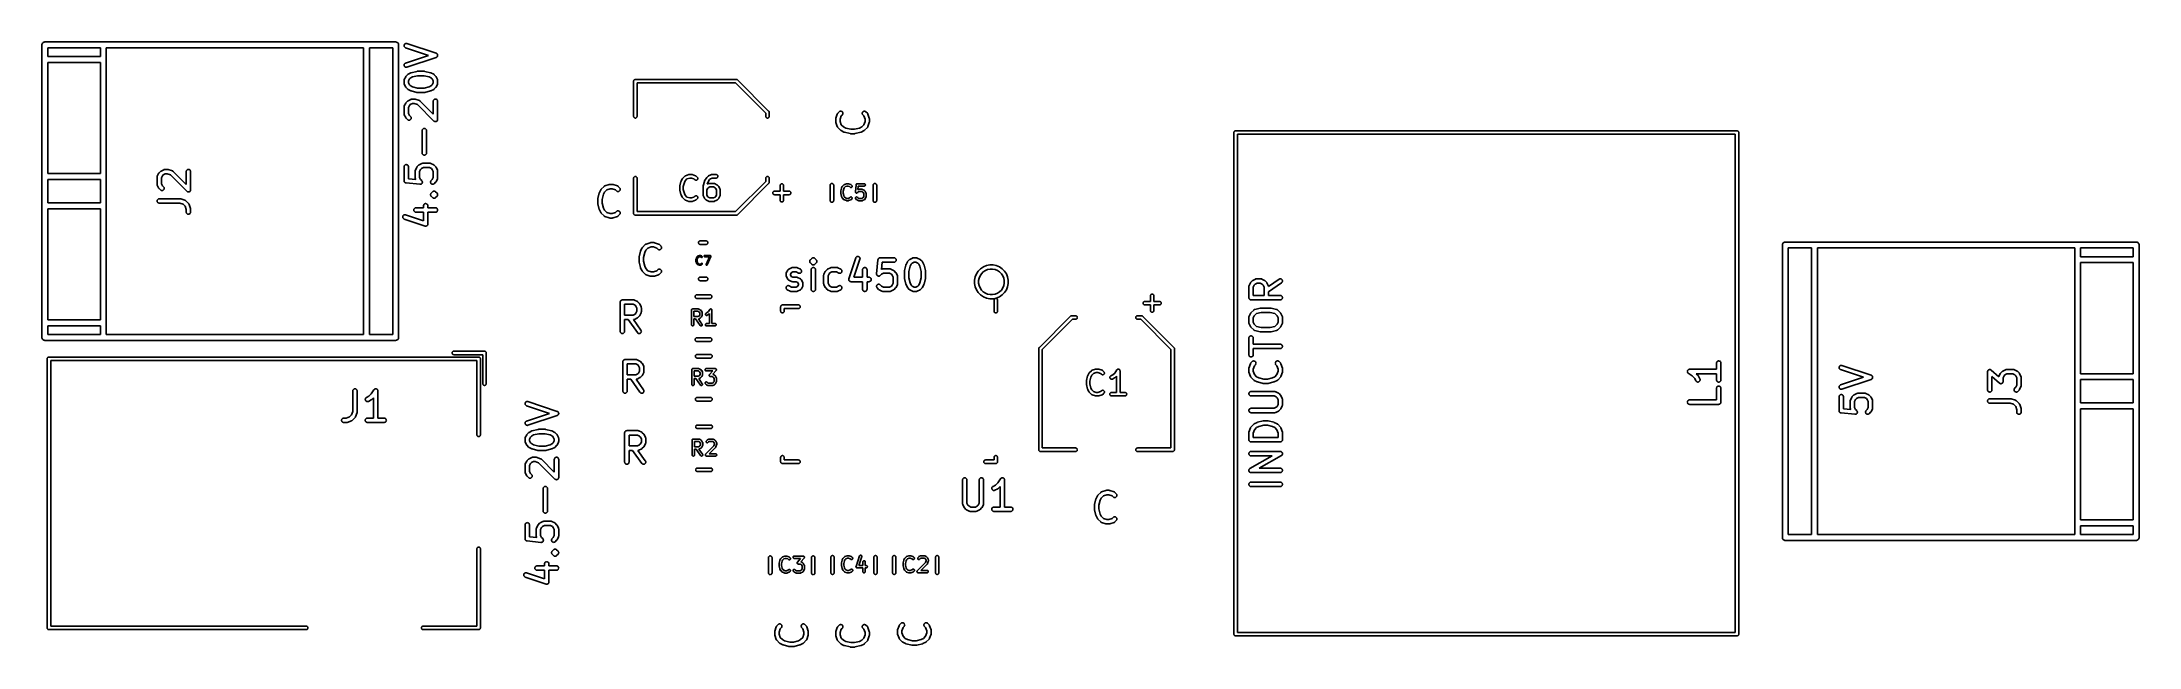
# Model space of a CAD drawing. Extents: x 105.3 to 177.1, y -73.4 to -52.7.
import ezdxf

# ---------------------------------------------------------------- set-up
doc = ezdxf.new("R2010")
doc.units = 0
doc.layers.add('BLACK', color=7, linetype='CONTINUOUS')

msp = doc.modelspace()

# ---------------------------------------------------------------- linework, layer by layer
at = {"layer": 'BLACK', "linetype": 'CONTINUOUS'}
for p, q in [((105.31, -52.78), (105.311, -52.7604)), ((105.31, -52.7849), (105.31, -52.78)), ((105.31, -53.2751), (105.31, -52.7849)), ((105.311, -52.7604), (105.317, -52.7415)), ((105.317, -52.7415), (105.326, -52.7242)), ((105.326, -52.7242), (105.339, -52.7089)), ((105.339, -52.7089), (105.354, -52.6965)), ((105.354, -52.6965), (105.372, -52.6872)), ((105.372, -52.6872), (105.39, -52.6814)), ((105.39, -52.6814), (105.405, -52.68)), ((105.405, -52.68), (105.41, -52.6795)), ((105.41, -52.6795), (105.415, -52.68)), ((105.415, -52.68), (107.405, -52.68)), ((105.51, -52.88), (105.51, -53.18)), ((107.31, -52.88), (105.51, -52.88)), ((107.31, -53.18), (107.31, -52.88)), ((107.405, -52.68), (107.41, -52.6795)), ((107.41, -52.6795), (107.415, -52.68)), ((107.415, -52.68), (116.405, -52.68)), ((107.51, -52.88), (107.51, -53.2751)), ((116.31, -52.88), (107.51, -52.88)), ((116.31, -62.68), (116.31, -52.88)), ((116.405, -52.68), (116.41, -52.6795)), ((116.41, -52.6795), (116.415, -52.68)), ((116.415, -52.68), (117.405, -52.68)), ((116.51, -52.88), (116.51, -62.68)), ((117.31, -52.88), (116.51, -52.88)), ((117.31, -62.68), (117.31, -52.88)), ((117.405, -52.68), (117.41, -52.6795)), ((117.41, -52.6795), (117.415, -52.68)), ((117.415, -52.68), (117.43, -52.6814)), ((117.43, -52.6814), (117.448, -52.6872)), ((117.448, -52.6872), (117.466, -52.6965)), ((117.466, -52.6965), (117.481, -52.7089)), ((117.481, -52.7089), (117.494, -52.7242)), ((117.494, -52.7242), (117.503, -52.7415)), ((117.503, -52.7415), (117.509, -52.7604)), ((117.509, -52.7604), (117.51, -52.78)), ((117.51, -52.78), (117.51, -52.7849)), ((117.51, -52.7849), (117.51, -62.7751)), ((117.698, -52.7948), (117.701, -52.7805)), ((117.698, -52.8094), (117.698, -52.7948)), ((117.7, -52.8239), (117.698, -52.8094)), ((117.705, -52.8376), (117.7, -52.8239)), ((117.701, -52.7805), (117.707, -52.7672)), ((117.713, -52.8501), (117.705, -52.8376)), ((117.707, -52.7672), (117.716, -52.7553)), ((117.723, -52.8608), (117.713, -52.8501)), ((117.716, -52.7553), (117.727, -52.7453)), ((117.734, -52.8694), (117.723, -52.8608)), ((117.727, -52.7453), (117.739, -52.7376)), ((117.748, -52.8756), (117.734, -52.8694)), ((117.739, -52.7376), (117.753, -52.7324)), ((117.749, -52.8759), (117.748, -52.8756)), ((118.535, -53.1381), (117.749, -52.8759)), ((117.753, -52.7324), (117.767, -52.7299)), ((117.767, -52.7299), (117.782, -52.7304)), ((117.782, -52.7304), (117.796, -52.7336)), ((117.796, -52.7336), (118.796, -53.0669)), ((118.796, -53.0669), (118.797, -53.0673)), ((118.797, -53.0673), (118.802, -53.0695)), ((118.802, -53.0695), (118.807, -53.0714)), ((118.807, -53.0714), (118.808, -53.0725)), ((118.808, -53.0725), (118.81, -53.0734)), ((118.81, -53.0734), (118.815, -53.0765)), ((118.815, -53.0765), (118.819, -53.0793)), ((118.819, -53.0793), (118.82, -53.0808)), ((118.82, -53.0808), (118.822, -53.082)), ((118.822, -53.082), (118.826, -53.0859)), ((118.826, -53.0859), (118.829, -53.0895)), ((105.31, -53.28), (105.31, -53.2751)), ((105.31, -53.2849), (105.31, -53.28)), ((105.31, -57.2751), (105.31, -53.2849)), ((105.51, -53.18), (107.31, -53.18)), ((105.51, -53.38), (105.51, -57.18)), ((107.31, -53.38), (105.51, -53.38)), ((107.31, -57.18), (107.31, -53.38)), ((107.51, -53.2751), (107.51, -53.28)), ((107.51, -53.28), (107.51, -53.2849)), ((107.51, -53.2849), (107.51, -57.2751)), ((117.698, -53.4657), (117.7, -53.4513)), ((117.698, -53.4804), (117.698, -53.4657)), ((117.701, -53.4946), (117.698, -53.4804)), ((117.7, -53.4513), (117.705, -53.4377)), ((117.707, -53.5081), (117.701, -53.4946)), ((117.705, -53.4377), (117.713, -53.4253)), ((117.715, -53.5201), (117.707, -53.5081)), ((117.713, -53.4253), (117.723, -53.4147)), ((117.726, -53.5302), (117.715, -53.5201)), ((117.723, -53.4147), (117.735, -53.4062)), ((117.738, -53.5382), (117.726, -53.5302)), ((117.735, -53.4062), (117.749, -53.4003)), ((117.752, -53.5435), (117.738, -53.5382)), ((117.749, -53.4003), (118.535, -53.1381)), ((117.766, -53.5462), (117.752, -53.5435)), ((117.781, -53.546), (117.766, -53.5462)), ((117.767, -53.847), (117.815, -53.7993)), ((117.795, -53.5429), (117.781, -53.546)), ((117.796, -53.5426), (117.795, -53.5429)), ((118.796, -53.2092), (117.796, -53.5426)), ((117.815, -53.7986), (117.819, -53.796)), ((117.815, -53.7993), (117.815, -53.7986)), ((117.819, -53.796), (117.822, -53.7931)), ((117.822, -53.7931), (117.824, -53.7914)), ((117.824, -53.7914), (117.827, -53.7895)), ((117.827, -53.7895), (117.831, -53.7875)), ((117.831, -53.7875), (117.834, -53.7853)), ((117.834, -53.7853), (117.929, -53.7377)), ((117.929, -53.7377), (117.93, -53.7372)), ((117.93, -53.7372), (117.931, -53.7371)), ((117.931, -53.7369), (117.937, -53.7346)), ((117.931, -53.7371), (117.931, -53.7369)), ((117.937, -53.7346), (117.944, -53.7322)), ((117.944, -53.7321), (117.945, -53.732)), ((117.944, -53.7322), (117.944, -53.7321)), ((117.945, -53.732), (118.135, -53.6844)), ((118.135, -53.6844), (118.136, -53.6841)), ((118.136, -53.6841), (118.137, -53.684)), ((118.137, -53.684), (118.139, -53.6836)), ((118.139, -53.6836), (118.145, -53.683)), ((118.145, -53.683), (118.151, -53.6822)), ((118.151, -53.6822), (118.152, -53.6823)), ((118.152, -53.6823), (118.153, -53.6821)), ((118.153, -53.6821), (118.391, -53.6821)), ((118.391, -53.6821), (118.392, -53.6821)), ((118.392, -53.6821), (118.394, -53.6823)), ((118.394, -53.6823), (118.395, -53.6822)), ((118.395, -53.6822), (118.401, -53.6831)), ((118.401, -53.6831), (118.407, -53.6838)), ((118.407, -53.6838), (118.408, -53.6842)), ((118.408, -53.6842), (118.41, -53.6844)), ((118.41, -53.6844), (118.6, -53.732)), ((118.6, -53.732), (118.601, -53.7323)), ((118.601, -53.7323), (118.601, -53.7324)), ((118.601, -53.7324), (118.602, -53.7324)), ((118.602, -53.7324), (118.608, -53.7349)), ((118.608, -53.7349), (118.615, -53.7374)), ((118.615, -53.7374), (118.615, -53.7376)), ((118.615, -53.7376), (118.615, -53.7377)), ((118.615, -53.7377), (118.711, -53.7853)), ((118.711, -53.7853), (118.712, -53.7858)), ((118.712, -53.7858), (118.715, -53.7881)), ((118.715, -53.7881), (118.719, -53.7901)), ((118.719, -53.7901), (118.721, -53.792)), ((118.721, -53.792), (118.724, -53.7937)), ((118.724, -53.7937), (118.727, -53.7967)), ((118.727, -53.7967), (118.73, -53.7993)), ((118.73, -53.7993), (118.778, -53.847)), ((118.801, -53.2071), (118.796, -53.2092)), ((118.806, -53.2053), (118.801, -53.2071)), ((118.808, -53.2042), (118.806, -53.2053)), ((118.809, -53.2033), (118.808, -53.2042)), ((118.814, -53.2003), (118.809, -53.2033)), ((118.818, -53.1975), (118.814, -53.2003)), ((118.82, -53.1961), (118.818, -53.1975)), ((118.821, -53.1948), (118.82, -53.1961)), ((118.825, -53.1911), (118.821, -53.1948)), ((118.829, -53.1875), (118.825, -53.1911)), ((118.829, -53.0895), (118.831, -53.0912)), ((118.83, -53.1858), (118.829, -53.1875)), ((118.832, -53.1842), (118.83, -53.1858)), ((118.831, -53.0912), (118.832, -53.0928)), ((118.832, -53.0928), (118.835, -53.0972)), ((118.834, -53.1799), (118.832, -53.1842)), ((118.837, -53.1756), (118.834, -53.1799)), ((118.835, -53.0972), (118.838, -53.1015)), ((118.838, -53.1737), (118.837, -53.1756)), ((118.838, -53.1015), (118.839, -53.1034)), ((118.839, -53.1719), (118.838, -53.1737)), ((118.839, -53.1034), (118.84, -53.1053)), ((118.841, -53.167), (118.839, -53.1719)), ((118.84, -53.1053), (118.842, -53.1101)), ((118.843, -53.1623), (118.841, -53.167)), ((118.842, -53.1101), (118.844, -53.1149)), ((118.844, -53.1602), (118.843, -53.1623)), ((118.844, -53.1149), (118.844, -53.117)), ((118.844, -53.117), (118.845, -53.119)), ((118.845, -53.1582), (118.844, -53.1602)), ((118.845, -53.119), (118.846, -53.1241)), ((118.846, -53.1531), (118.845, -53.1582)), ((118.846, -53.1241), (118.847, -53.1292)), ((118.847, -53.1481), (118.846, -53.1531)), ((118.847, -53.1292), (118.847, -53.1313)), ((118.847, -53.1313), (118.847, -53.1334)), ((118.847, -53.1334), (118.847, -53.1386)), ((118.847, -53.1386), (118.847, -53.1438)), ((118.847, -53.1438), (118.847, -53.1459)), ((118.847, -53.1459), (118.847, -53.1481)), ((117.697, -53.9942), (117.698, -53.992)), ((117.697, -53.9952), (117.697, -53.9942)), ((117.697, -54.0905), (117.697, -53.9952)), ((117.698, -54.0927), (117.697, -54.0905)), ((117.698, -53.9847), (117.699, -53.9796)), ((117.698, -53.9898), (117.698, -53.9847)), ((117.698, -53.992), (117.698, -53.9898)), ((117.698, -54.0949), (117.698, -54.0927)), ((117.698, -54.0999), (117.698, -54.0949)), ((117.699, -54.105), (117.698, -54.0999)), ((117.699, -53.9796), (117.7, -53.9775)), ((117.699, -54.1072), (117.699, -54.105)), ((117.7, -54.1093), (117.699, -54.1072)), ((117.7, -53.9754), (117.702, -53.9706)), ((117.7, -53.9775), (117.7, -53.9754)), ((117.702, -54.1141), (117.7, -54.1093)), ((117.702, -53.9706), (117.703, -53.9657)), ((117.703, -54.1191), (117.702, -54.1141)), ((117.703, -53.9657), (117.705, -53.9638)), ((117.704, -54.121), (117.703, -54.1191)), ((117.705, -54.1231), (117.704, -54.121)), ((117.705, -53.9617), (117.753, -53.8665)), ((117.705, -53.9638), (117.705, -53.9617)), ((117.705, -54.124), (117.705, -54.1231)), ((117.753, -54.2193), (117.705, -54.124)), ((117.753, -53.8655), (117.756, -53.862)), ((117.753, -53.8665), (117.753, -53.8655)), ((117.755, -54.2228), (117.753, -54.2193)), ((117.757, -54.2266), (117.755, -54.2228)), ((117.756, -53.862), (117.758, -53.8583)), ((117.759, -54.229), (117.757, -54.2266)), ((117.758, -53.8583), (117.76, -53.8559)), ((117.761, -54.2316), (117.759, -54.229)), ((117.76, -53.8559), (117.761, -53.8532)), ((117.761, -53.8532), (117.764, -53.8502)), ((117.764, -54.2347), (117.761, -54.2316)), ((117.764, -53.8502), (117.767, -53.847)), ((117.766, -54.238), (117.764, -54.2347)), ((117.767, -54.2387), (117.766, -54.238)), ((117.815, -54.2864), (117.767, -54.2387)), ((117.818, -54.289), (117.815, -54.2864)), ((117.821, -54.292), (117.818, -54.289)), ((117.823, -54.2937), (117.821, -54.292)), ((117.826, -54.2957), (117.823, -54.2937)), ((117.83, -54.2976), (117.826, -54.2957)), ((117.833, -54.2999), (117.83, -54.2976)), ((117.834, -54.3004), (117.833, -54.2999)), ((117.929, -54.348), (117.834, -54.3004)), ((117.882, -53.9444), (117.847, -54.0129)), ((117.847, -54.0129), (117.847, -54.0728)), ((117.847, -54.0728), (117.882, -54.1413)), ((117.912, -53.914), (117.882, -53.9444)), ((117.882, -54.1413), (117.912, -54.1717)), ((117.989, -53.8755), (117.912, -53.914)), ((117.912, -54.1717), (117.989, -54.2102)), ((117.93, -54.3482), (117.929, -54.348)), ((117.93, -54.3483), (117.93, -54.3482)), ((117.936, -54.3508), (117.93, -54.3483)), ((117.943, -54.3533), (117.936, -54.3508)), ((117.944, -54.3535), (117.943, -54.3533)), ((117.943, -54.3533), (117.943, -54.3533)), ((117.945, -54.3537), (117.944, -54.3535)), ((118.135, -54.4013), (117.945, -54.3537)), ((118.163, -53.8321), (117.989, -53.8755)), ((117.989, -54.2102), (118.163, -54.2536)), ((118.136, -54.4015), (118.135, -54.4013)), ((118.138, -54.4019), (118.136, -54.4015)), ((118.144, -54.4026), (118.138, -54.4019)), ((118.15, -54.4035), (118.144, -54.4026)), ((118.151, -54.4034), (118.15, -54.4035)), ((118.152, -54.4036), (118.151, -54.4034)), ((118.153, -54.4036), (118.152, -54.4036)), ((118.391, -54.4036), (118.153, -54.4036)), ((118.382, -53.8321), (118.163, -53.8321)), ((118.163, -54.2536), (118.382, -54.2536)), ((118.556, -53.8755), (118.382, -53.8321)), ((118.382, -54.2536), (118.556, -54.2102)), ((118.393, -54.4034), (118.391, -54.4036)), ((118.394, -54.4035), (118.393, -54.4034)), ((118.4, -54.4027), (118.394, -54.4035)), ((118.406, -54.4021), (118.4, -54.4027)), ((118.407, -54.4018), (118.406, -54.4021)), ((118.409, -54.4016), (118.407, -54.4018)), ((118.41, -54.4013), (118.409, -54.4016)), ((118.6, -54.3537), (118.41, -54.4013)), ((118.633, -53.914), (118.556, -53.8755)), ((118.556, -54.2102), (118.633, -54.1717)), ((118.601, -54.3535), (118.6, -54.3536)), ((118.6, -54.3536), (118.6, -54.3537)), ((118.607, -54.3512), (118.601, -54.3535)), ((118.614, -54.3488), (118.607, -54.3512)), ((118.615, -54.3485), (118.614, -54.3486)), ((118.614, -54.3486), (118.614, -54.3488)), ((118.711, -54.3004), (118.615, -54.348)), ((118.615, -54.348), (118.615, -54.3485)), ((118.663, -53.9444), (118.633, -53.914)), ((118.633, -54.1717), (118.663, -54.1413)), ((118.697, -54.0129), (118.663, -53.9444)), ((118.663, -54.1413), (118.697, -54.0728)), ((118.697, -54.0728), (118.697, -54.0129)), ((118.714, -54.2982), (118.711, -54.3004)), ((118.718, -54.2962), (118.714, -54.2982)), ((118.72, -54.2943), (118.718, -54.2962)), ((118.723, -54.2926), (118.72, -54.2943)), ((118.726, -54.2897), (118.723, -54.2926)), ((118.729, -54.2871), (118.726, -54.2897)), ((118.73, -54.2864), (118.729, -54.2871)), ((118.778, -54.2387), (118.73, -54.2864)), ((118.778, -53.847), (118.779, -53.8477)), ((118.78, -54.2355), (118.778, -54.2387)), ((118.779, -53.8477), (118.781, -53.851)), ((118.783, -54.2325), (118.78, -54.2355)), ((118.781, -53.851), (118.784, -53.8541)), ((118.785, -54.2298), (118.783, -54.2325)), ((118.784, -53.8541), (118.786, -53.8567)), ((118.787, -54.2274), (118.785, -54.2298)), ((118.786, -53.8567), (118.788, -53.8592)), ((118.789, -54.2237), (118.787, -54.2274)), ((118.788, -53.8592), (118.79, -53.8629)), ((118.791, -54.2202), (118.789, -54.2237)), ((118.79, -53.8629), (118.792, -53.8665)), ((118.792, -54.2193), (118.791, -54.2202)), ((118.792, -53.8665), (118.839, -53.9617)), ((118.839, -54.124), (118.792, -54.2193)), ((118.839, -53.9617), (118.84, -53.9626)), ((118.84, -54.122), (118.839, -54.124)), ((118.84, -53.9626), (118.841, -53.9647)), ((118.841, -54.12), (118.84, -54.122)), ((118.841, -53.9647), (118.842, -53.9667)), ((118.843, -54.1151), (118.841, -54.12)), ((118.842, -53.9667), (118.843, -53.9716)), ((118.843, -53.9716), (118.845, -53.9764)), ((118.845, -54.1103), (118.843, -54.1151)), ((118.845, -53.9764), (118.845, -53.9786)), ((118.845, -53.9786), (118.846, -53.9807)), ((118.846, -54.1061), (118.845, -54.1082)), ((118.845, -54.1082), (118.845, -54.1103)), ((118.846, -53.9807), (118.846, -53.9858)), ((118.846, -53.9858), (118.847, -53.9908)), ((118.847, -54.0959), (118.846, -54.101)), ((118.846, -54.101), (118.846, -54.1061)), ((118.847, -53.9908), (118.847, -53.993)), ((118.847, -53.993), (118.847, -53.9952)), ((118.847, -53.9952), (118.847, -54.0905)), ((118.847, -54.0905), (118.847, -54.0915)), ((118.847, -54.0915), (118.847, -54.0937)), ((118.847, -54.0937), (118.847, -54.0959)), ((125.55, -54.02), (125.551, -54.0082)), ((125.55, -54.0229), (125.55, -54.02)), ((125.55, -55.2229), (125.55, -54.0229)), ((125.551, -54.0082), (125.554, -53.9969)), ((125.554, -53.9969), (125.56, -53.9865)), ((125.56, -53.9865), (125.567, -53.9774)), ((125.567, -53.9774), (125.577, -53.9699)), ((125.577, -53.9699), (125.587, -53.9643)), ((125.587, -53.9643), (125.598, -53.9609)), ((125.598, -53.9609), (125.607, -53.96)), ((125.607, -53.96), (125.61, -53.9597)), ((125.61, -53.9597), (125.613, -53.96)), ((125.613, -53.96), (129.063, -53.96)), ((129.041, -54.08), (125.67, -54.08)), ((125.67, -54.08), (125.67, -55.2229)), ((130.07, -55.1093), (129.041, -54.08)), ((129.063, -53.96), (129.066, -53.9597)), ((129.066, -53.9597), (129.068, -53.96)), ((129.068, -53.96), (129.069, -53.96)), ((129.069, -53.96), (129.077, -53.9609)), ((129.077, -53.9609), (129.089, -53.9643)), ((129.089, -53.9643), (129.099, -53.9696)), ((129.099, -53.9696), (129.099, -53.9699)), ((129.099, -53.9699), (129.105, -53.975)), ((129.105, -53.975), (129.108, -53.9774)), ((129.108, -53.9774), (129.11, -53.9797)), ((129.11, -53.9797), (130.17, -55.0399)), ((117.697, -54.899), (117.698, -54.8968)), ((117.697, -54.9), (117.697, -54.899)), ((117.697, -55.1381), (117.697, -54.9)), ((117.698, -55.1403), (117.697, -55.1381)), ((117.698, -54.8895), (117.699, -54.8844)), ((117.698, -54.8946), (117.698, -54.8895)), ((117.698, -54.8968), (117.698, -54.8946)), ((117.698, -55.1425), (117.698, -55.1403)), ((117.698, -55.1476), (117.698, -55.1425)), ((117.699, -55.1527), (117.698, -55.1476)), ((117.699, -54.8844), (117.7, -54.8823)), ((117.699, -55.1548), (117.699, -55.1527)), ((117.7, -55.157), (117.699, -55.1548)), ((117.7, -54.8801), (117.702, -54.8753)), ((117.7, -54.8823), (117.7, -54.8801)), ((117.702, -55.1618), (117.7, -55.157)), ((117.702, -54.8753), (117.703, -54.8705)), ((117.703, -55.1667), (117.702, -55.1618)), ((117.703, -54.8705), (117.705, -54.8685)), ((117.704, -55.1686), (117.703, -55.1667)), ((117.705, -55.1707), (117.704, -55.1686)), ((117.705, -54.8665), (117.753, -54.7712)), ((117.705, -54.8685), (117.705, -54.8665)), ((117.705, -55.1716), (117.705, -55.1707)), ((117.753, -55.2669), (117.705, -55.1716)), ((117.753, -54.7703), (117.756, -54.7668)), ((117.753, -54.7712), (117.753, -54.7703)), ((117.756, -54.7668), (117.758, -54.763)), ((117.758, -54.763), (117.76, -54.7606)), ((117.76, -54.7606), (117.761, -54.758)), ((117.761, -54.758), (117.764, -54.755)), ((117.764, -54.755), (117.767, -54.7517)), ((117.767, -54.7517), (117.815, -54.7041)), ((117.815, -54.7034), (117.819, -54.7007)), ((117.815, -54.7041), (117.815, -54.7034)), ((117.819, -54.7007), (117.822, -54.6979)), ((117.822, -54.6979), (117.824, -54.6962)), ((117.824, -54.6962), (117.827, -54.6942)), ((117.827, -54.6942), (117.831, -54.6923)), ((117.831, -54.6923), (117.834, -54.6901)), ((117.834, -54.6901), (117.929, -54.6424)), ((117.882, -54.8492), (117.847, -54.9177)), ((117.847, -54.9177), (117.847, -55.1204)), ((117.847, -55.1204), (117.882, -55.1889)), ((117.912, -54.8188), (117.882, -54.8492)), ((117.882, -55.1889), (117.921, -55.2279)), ((117.981, -54.7845), (117.912, -54.8188)), ((117.921, -55.2279), (117.921, -55.2287)), ((117.921, -55.2287), (117.931, -55.2401)), ((117.929, -54.6424), (117.93, -54.642)), ((117.93, -54.642), (117.932, -54.6412)), ((117.932, -54.6412), (117.934, -54.6402)), ((117.934, -54.6402), (117.939, -54.6387)), ((117.939, -54.6387), (117.944, -54.6369)), ((117.944, -54.6369), (117.946, -54.6366)), ((117.946, -54.6366), (117.948, -54.636)), ((117.948, -54.636), (117.953, -54.6354)), ((117.953, -54.6354), (117.958, -54.6347)), ((117.958, -54.6347), (117.961, -54.6347)), ((117.961, -54.6347), (117.963, -54.6345)), ((117.963, -54.6345), (118.058, -54.6345)), ((118.046, -54.7845), (117.981, -54.7845)), ((118.16, -54.8227), (118.046, -54.7845)), ((118.058, -54.6345), (118.059, -54.6345)), ((118.059, -54.6345), (118.063, -54.635)), ((118.063, -54.635), (118.068, -54.6351)), ((118.068, -54.6351), (118.071, -54.6358)), ((118.071, -54.6358), (118.074, -54.6362)), ((118.074, -54.6362), (118.078, -54.6374)), ((118.078, -54.6374), (118.082, -54.6384)), ((118.082, -54.6384), (118.225, -54.686)), ((118.719, -55.3816), (118.16, -54.8227)), ((118.225, -54.686), (118.226, -54.6863)), ((118.226, -54.6863), (118.228, -54.6873)), ((118.228, -54.6873), (118.23, -54.6879)), ((118.23, -54.6879), (118.234, -54.6903)), ((118.234, -54.6903), (118.239, -54.6925)), ((118.239, -54.6925), (118.241, -54.6938)), ((118.241, -54.6938), (118.243, -54.6948)), ((118.243, -54.6948), (118.247, -54.6981)), ((118.247, -54.6981), (118.251, -54.7011)), ((118.251, -54.7011), (118.252, -54.7027)), ((118.252, -54.7027), (118.254, -54.7041)), ((118.254, -54.7041), (118.697, -55.1475)), ((118.697, -54.7085), (118.699, -54.6939)), ((118.697, -54.7095), (118.697, -54.7085)), ((118.697, -55.1475), (118.697, -54.7095)), ((118.699, -54.6939), (118.703, -54.68)), ((118.703, -54.68), (118.71, -54.6671)), ((118.71, -54.6671), (118.72, -54.6559)), ((118.72, -54.6559), (118.731, -54.6468)), ((118.731, -54.6468), (118.744, -54.64)), ((118.744, -54.64), (118.758, -54.6359)), ((118.758, -54.6359), (118.773, -54.6345)), ((118.773, -54.6345), (118.787, -54.6361)), ((118.787, -54.6361), (118.801, -54.6404)), ((118.801, -54.6404), (118.814, -54.6473)), ((118.814, -54.6473), (118.826, -54.6567)), ((118.826, -54.6567), (118.835, -54.668)), ((118.835, -54.668), (118.842, -54.6809)), ((118.842, -54.6809), (118.846, -54.695)), ((118.846, -54.695), (118.847, -54.7095)), ((118.847, -54.7095), (118.847, -55.3286)), ((125.551, -55.2318), (125.55, -55.2229)), ((125.554, -55.2431), (125.551, -55.2318)), ((125.669, -55.2318), (125.666, -55.2431)), ((125.67, -55.2229), (125.669, -55.2318)), ((130.07, -55.2229), (130.07, -55.1093)), ((130.071, -55.2318), (130.07, -55.2229)), ((130.074, -55.2431), (130.071, -55.2318)), ((130.17, -55.0399), (130.173, -55.0418)), ((130.173, -55.0418), (130.175, -55.0441)), ((130.175, -55.0441), (130.175, -55.0441)), ((130.175, -55.0441), (130.18, -55.0509)), ((130.18, -55.0509), (130.18, -55.051)), ((130.18, -55.051), (130.186, -55.0614)), ((130.186, -55.0614), (130.189, -55.0727)), ((130.189, -55.2318), (130.186, -55.2431)), ((130.189, -55.0727), (130.19, -55.0815)), ((130.19, -55.2229), (130.189, -55.2318)), ((130.19, -55.0815), (130.19, -55.0815)), ((130.19, -55.0815), (130.19, -55.0844)), ((130.19, -55.0844), (130.19, -55.0874)), ((130.19, -55.0874), (130.19, -55.2229)), ((132.471, -55.2872), (132.519, -55.1444)), ((132.519, -55.1434), (132.52, -55.1414)), ((132.519, -55.1444), (132.519, -55.1434)), ((132.52, -55.1414), (132.521, -55.1393)), ((132.521, -55.1393), (132.523, -55.1348)), ((132.523, -55.1348), (132.525, -55.1301)), ((132.525, -55.1301), (132.527, -55.1283)), ((132.527, -55.1283), (132.528, -55.1264)), ((132.528, -55.1264), (132.531, -55.1224)), ((132.531, -55.1224), (132.534, -55.1183)), ((132.534, -55.1183), (132.536, -55.1168)), ((132.536, -55.1168), (132.537, -55.1151)), ((132.537, -55.1151), (132.585, -55.0674)), ((132.585, -55.0667), (132.597, -55.0576)), ((132.585, -55.0674), (132.585, -55.0667)), ((132.597, -55.0576), (132.61, -55.0508)), ((132.61, -55.0508), (132.624, -55.0468)), ((132.656, -55.2086), (132.617, -55.3231)), ((132.624, -55.0468), (132.638, -55.0455)), ((132.638, -55.0455), (132.653, -55.0471)), ((132.653, -55.0471), (132.667, -55.0514)), ((132.691, -55.1735), (132.656, -55.2086)), ((132.667, -55.0514), (132.68, -55.0584)), ((132.68, -55.0584), (132.691, -55.0678)), ((132.691, -55.0678), (132.7, -55.0792)), ((132.7, -55.1622), (132.691, -55.1735)), ((132.7, -55.0792), (132.707, -55.0921)), ((132.707, -55.1493), (132.7, -55.1622)), ((132.707, -55.0921), (132.711, -55.1062)), ((132.711, -55.1353), (132.707, -55.1493)), ((132.711, -55.1062), (132.713, -55.1207)), ((132.713, -55.1207), (132.711, -55.1353)), ((133.372, -55.1197), (133.374, -55.1051)), ((133.373, -55.1343), (133.372, -55.1197)), ((133.378, -55.1483), (133.373, -55.1343)), ((133.374, -55.1051), (133.378, -55.0912)), ((133.378, -55.0912), (133.385, -55.0783)), ((133.384, -55.1613), (133.378, -55.1483)), ((133.393, -55.1728), (133.384, -55.1613)), ((133.385, -55.0783), (133.394, -55.0671)), ((133.394, -55.1735), (133.393, -55.1728)), ((133.394, -55.0671), (133.406, -55.0579)), ((133.429, -55.2086), (133.394, -55.1735)), ((133.406, -55.0579), (133.419, -55.051)), ((133.419, -55.051), (133.433, -55.0469)), ((133.467, -55.3231), (133.429, -55.2086)), ((133.433, -55.0469), (133.447, -55.0455)), ((133.447, -55.0455), (133.462, -55.047)), ((133.462, -55.047), (133.476, -55.0512)), ((133.476, -55.0512), (133.489, -55.0582)), ((133.489, -55.0582), (133.5, -55.0674)), ((133.5, -55.0674), (133.548, -55.1151)), ((133.548, -55.1151), (133.549, -55.1158)), ((133.549, -55.1158), (133.55, -55.1175)), ((133.55, -55.1175), (133.552, -55.1191)), ((133.552, -55.1191), (133.554, -55.1232)), ((133.554, -55.1232), (133.558, -55.1272)), ((133.558, -55.1272), (133.559, -55.1292)), ((133.559, -55.1292), (133.56, -55.131)), ((133.56, -55.131), (133.562, -55.1357)), ((133.562, -55.1357), (133.564, -55.1402)), ((133.564, -55.1402), (133.565, -55.1424)), ((133.565, -55.1424), (133.566, -55.1444)), ((133.566, -55.1444), (133.614, -55.2872)), ((117.755, -55.2704), (117.753, -55.2669)), ((117.757, -55.2742), (117.755, -55.2704)), ((117.759, -55.2766), (117.757, -55.2742)), ((117.761, -55.2793), (117.759, -55.2766)), ((117.764, -55.2823), (117.761, -55.2793)), ((117.766, -55.2856), (117.764, -55.2823)), ((117.767, -55.2864), (117.766, -55.2856)), ((117.815, -55.334), (117.767, -55.2864)), ((117.826, -55.3433), (117.815, -55.334)), ((117.839, -55.3502), (117.826, -55.3433)), ((117.853, -55.3545), (117.839, -55.3502)), ((117.867, -55.356), (117.853, -55.3545)), ((117.882, -55.3546), (117.867, -55.356)), ((117.896, -55.3504), (117.882, -55.3546)), ((117.909, -55.3436), (117.896, -55.3504)), ((117.92, -55.3344), (117.909, -55.3436)), ((117.93, -55.3231), (117.92, -55.3344)), ((117.937, -55.3103), (117.93, -55.3231)), ((117.931, -55.2401), (117.937, -55.2531)), ((117.937, -55.2531), (117.941, -55.2672)), ((117.941, -55.2963), (117.937, -55.3103)), ((117.941, -55.2672), (117.943, -55.2817)), ((117.943, -55.2817), (117.941, -55.2963)), ((118.316, -55.7085), (118.318, -55.6939)), ((118.316, -55.7095), (118.316, -55.7085)), ((118.316, -56.4714), (118.316, -55.7095)), ((118.318, -55.6939), (118.322, -55.68)), ((118.322, -55.68), (118.33, -55.6671)), ((118.33, -55.6671), (118.339, -55.6559)), ((118.339, -55.6559), (118.35, -55.6468)), ((118.35, -55.6468), (118.363, -55.64)), ((118.363, -55.64), (118.377, -55.6359)), ((118.377, -55.6359), (118.392, -55.6345)), ((118.392, -55.6345), (118.407, -55.6361)), ((118.407, -55.6361), (118.42, -55.6404)), ((118.42, -55.6404), (118.433, -55.6473)), ((118.433, -55.6473), (118.445, -55.6567)), ((118.445, -55.6567), (118.454, -55.668)), ((118.454, -55.668), (118.461, -55.6809)), ((118.461, -55.6809), (118.465, -55.695)), ((118.465, -55.695), (118.466, -55.7095)), ((118.466, -55.7095), (118.466, -56.4714)), ((118.725, -55.3861), (118.719, -55.3816)), ((118.73, -55.3907), (118.725, -55.3861)), ((118.731, -55.3908), (118.73, -55.3907)), ((118.731, -55.3909), (118.731, -55.3908)), ((118.737, -55.3943), (118.731, -55.3909)), ((118.743, -55.3977), (118.737, -55.3943)), ((118.744, -55.3978), (118.743, -55.3977)), ((118.743, -55.3977), (118.743, -55.3977)), ((118.75, -55.3999), (118.744, -55.3978)), ((118.757, -55.402), (118.75, -55.3999)), ((118.757, -55.4021), (118.757, -55.402)), ((118.758, -55.4021), (118.757, -55.4021)), ((118.765, -55.4028), (118.758, -55.4021)), ((118.772, -55.4036), (118.765, -55.4028)), ((118.779, -55.4029), (118.772, -55.4036)), ((118.772, -55.4036), (118.772, -55.4036)), ((118.772, -55.4036), (118.772, -55.4036)), ((118.786, -55.4022), (118.779, -55.4029)), ((118.787, -55.4022), (118.786, -55.4022)), ((118.794, -55.4001), (118.787, -55.4022)), ((118.787, -55.4022), (118.787, -55.4022)), ((118.8, -55.3981), (118.794, -55.4001)), ((118.801, -55.3981), (118.8, -55.3981)), ((118.807, -55.3946), (118.801, -55.398)), ((118.801, -55.398), (118.801, -55.3981)), ((118.813, -55.3913), (118.807, -55.3946)), ((118.814, -55.3912), (118.813, -55.3913)), ((118.819, -55.3866), (118.814, -55.3912)), ((118.814, -55.3912), (118.814, -55.3912)), ((118.825, -55.3822), (118.819, -55.3866)), ((118.83, -55.3764), (118.825, -55.382)), ((118.825, -55.382), (118.825, -55.3821)), ((118.825, -55.3821), (118.825, -55.3822)), ((118.834, -55.3709), (118.83, -55.3764)), ((118.838, -55.3644), (118.834, -55.3707)), ((118.834, -55.3707), (118.834, -55.3708)), ((118.834, -55.3708), (118.834, -55.3709)), ((118.841, -55.3581), (118.838, -55.3644)), ((118.844, -55.351), (118.841, -55.3579)), ((118.841, -55.3579), (118.841, -55.358)), ((118.841, -55.358), (118.841, -55.3581)), ((118.846, -55.3442), (118.844, -55.351)), ((118.847, -55.3368), (118.846, -55.3439)), ((118.846, -55.3439), (118.846, -55.344)), ((118.846, -55.344), (118.846, -55.3442)), ((118.847, -55.3286), (118.847, -55.3293)), ((118.847, -55.3293), (118.847, -55.3294)), ((118.847, -55.3294), (118.847, -55.3294)), ((118.847, -55.3294), (118.847, -55.3296)), ((118.847, -55.3296), (118.847, -55.3368)), ((125.56, -55.2535), (125.554, -55.2431)), ((125.567, -55.2626), (125.56, -55.2535)), ((125.577, -55.2701), (125.567, -55.2626)), ((125.587, -55.2757), (125.577, -55.2701)), ((125.598, -55.2791), (125.587, -55.2757)), ((125.61, -55.2803), (125.598, -55.2791)), ((125.622, -55.2791), (125.61, -55.2803)), ((125.633, -55.2757), (125.622, -55.2791)), ((125.643, -55.2701), (125.633, -55.2757)), ((125.653, -55.2626), (125.643, -55.2701)), ((125.66, -55.2535), (125.653, -55.2626)), ((125.666, -55.2431), (125.66, -55.2535)), ((130.08, -55.2535), (130.074, -55.2431)), ((130.087, -55.2626), (130.08, -55.2535)), ((130.097, -55.2701), (130.087, -55.2626)), ((130.107, -55.2757), (130.097, -55.2701)), ((130.118, -55.2791), (130.107, -55.2757)), ((130.13, -55.2803), (130.118, -55.2791)), ((130.142, -55.2791), (130.13, -55.2803)), ((130.153, -55.2757), (130.142, -55.2791)), ((130.163, -55.2701), (130.153, -55.2757)), ((130.173, -55.2626), (130.163, -55.2701)), ((130.18, -55.2535), (130.173, -55.2626)), ((130.186, -55.2431), (130.18, -55.2535)), ((132.467, -55.3099), (132.468, -55.3057)), ((132.467, -55.311), (132.467, -55.3099)), ((132.467, -55.4062), (132.467, -55.311)), ((132.468, -55.4104), (132.467, -55.4062)), ((132.468, -55.3015), (132.469, -55.2985)), ((132.468, -55.3057), (132.468, -55.3015)), ((132.468, -55.4146), (132.468, -55.4104)), ((132.469, -55.4176), (132.468, -55.4146)), ((132.469, -55.2954), (132.47, -55.2913)), ((132.469, -55.2985), (132.469, -55.2954)), ((132.469, -55.4208), (132.469, -55.4176)), ((132.47, -55.4248), (132.469, -55.4208)), ((132.47, -55.2913), (132.471, -55.2872)), ((132.471, -55.4289), (132.47, -55.4248)), ((132.471, -55.4299), (132.471, -55.4289)), ((132.519, -55.5728), (132.471, -55.4299)), ((132.52, -55.5748), (132.519, -55.5728)), ((132.52, -55.5769), (132.52, -55.5748)), ((132.523, -55.5814), (132.52, -55.5769)), ((132.525, -55.5861), (132.523, -55.5814)), ((132.526, -55.5879), (132.525, -55.5861)), ((132.527, -55.5899), (132.526, -55.5879)), ((132.53, -55.5939), (132.527, -55.5899)), ((132.533, -55.5981), (132.53, -55.5939)), ((132.535, -55.5996), (132.533, -55.5981)), ((132.536, -55.6013), (132.535, -55.5996)), ((132.537, -55.6021), (132.536, -55.6013)), ((132.632, -55.6973), (132.537, -55.6021)), ((132.617, -55.3231), (132.617, -55.394)), ((132.617, -55.394), (132.656, -55.5085)), ((132.635, -55.7), (132.632, -55.6973)), ((132.638, -55.7029), (132.635, -55.7)), ((132.641, -55.7046), (132.638, -55.7029)), ((132.644, -55.7066), (132.641, -55.7046)), ((132.647, -55.7086), (132.644, -55.7066)), ((132.651, -55.7109), (132.647, -55.7086)), ((132.652, -55.7114), (132.651, -55.7109)), ((132.747, -55.759), (132.652, -55.7114)), ((132.656, -55.5085), (132.73, -55.5826)), ((132.73, -55.5826), (132.807, -55.6211)), ((132.747, -55.7591), (132.747, -55.759)), ((132.748, -55.7593), (132.747, -55.7591)), ((132.754, -55.7617), (132.748, -55.7593)), ((132.761, -55.7642), (132.754, -55.7617)), ((132.761, -55.7643), (132.761, -55.7642)), ((132.761, -55.7644), (132.761, -55.7643)), ((132.762, -55.7647), (132.761, -55.7644)), ((132.953, -55.8123), (132.762, -55.7647)), ((132.807, -55.6211), (132.98, -55.6645)), ((132.954, -55.8125), (132.953, -55.8123)), ((132.955, -55.8129), (132.954, -55.8125)), ((132.961, -55.8135), (132.955, -55.8129)), ((132.967, -55.8144), (132.961, -55.8135)), ((132.969, -55.8144), (132.967, -55.8144)), ((132.97, -55.8145), (132.969, -55.8144)), ((132.971, -55.8145), (132.97, -55.8145)), ((133.114, -55.8145), (132.971, -55.8145)), ((132.98, -55.6645), (133.105, -55.6645)), ((133.105, -55.6645), (133.278, -55.6211)), ((133.115, -55.8144), (133.114, -55.8145)), ((133.116, -55.8145), (133.115, -55.8144)), ((133.122, -55.8137), (133.116, -55.8145)), ((133.128, -55.8131), (133.122, -55.8137)), ((133.13, -55.8127), (133.128, -55.8131)), ((133.131, -55.8125), (133.13, -55.8127)), ((133.132, -55.8123), (133.131, -55.8125)), ((133.322, -55.7647), (133.132, -55.8123)), ((133.278, -55.6211), (133.355, -55.5826)), ((133.323, -55.7645), (133.322, -55.7647)), ((133.33, -55.7621), (133.323, -55.7645)), ((133.323, -55.7645), (133.323, -55.7645)), ((133.336, -55.7597), (133.33, -55.7621)), ((133.337, -55.7596), (133.336, -55.7597)), ((133.338, -55.759), (133.337, -55.7594)), ((133.337, -55.7594), (133.337, -55.7596)), ((133.433, -55.7114), (133.338, -55.759)), ((133.355, -55.5826), (133.429, -55.5085)), ((133.429, -55.5085), (133.467, -55.394)), ((133.437, -55.7091), (133.433, -55.7114)), ((133.44, -55.7072), (133.437, -55.7091)), ((133.443, -55.7052), (133.44, -55.7072)), ((133.445, -55.7036), (133.443, -55.7052)), ((133.449, -55.7007), (133.445, -55.7036)), ((133.452, -55.6981), (133.449, -55.7007)), ((133.453, -55.6973), (133.452, -55.6981)), ((133.548, -55.6021), (133.453, -55.6973)), ((133.467, -55.394), (133.467, -55.3231)), ((133.549, -55.6004), (133.548, -55.6021)), ((133.551, -55.5989), (133.549, -55.6004)), ((133.554, -55.5947), (133.551, -55.5989)), ((133.557, -55.5908), (133.554, -55.5947)), ((133.558, -55.5888), (133.557, -55.5908)), ((133.559, -55.587), (133.558, -55.5888)), ((133.562, -55.5824), (133.559, -55.587)), ((133.564, -55.5779), (133.562, -55.5824)), ((133.565, -55.5758), (133.564, -55.5779)), ((133.566, -55.5738), (133.565, -55.5758)), ((133.614, -55.4299), (133.566, -55.5728)), ((133.566, -55.5728), (133.566, -55.5738)), ((133.614, -55.2872), (133.614, -55.2882)), ((133.614, -55.2882), (133.615, -55.2924)), ((133.616, -55.4218), (133.614, -55.4258)), ((133.614, -55.4258), (133.614, -55.4299)), ((133.615, -55.2924), (133.616, -55.2964)), ((133.616, -55.2964), (133.616, -55.2995)), ((133.616, -55.2995), (133.617, -55.3025)), ((133.617, -55.4156), (133.616, -55.4187)), ((133.616, -55.4187), (133.616, -55.4218)), ((133.617, -55.3025), (133.617, -55.3068)), ((133.617, -55.3068), (133.617, -55.311)), ((133.617, -55.311), (133.617, -55.4062)), ((133.617, -55.4062), (133.617, -55.4072)), ((133.617, -55.4072), (133.617, -55.4114)), ((133.617, -55.4114), (133.617, -55.4156)), ((146.085, -55.775), (146.086, -55.7632)), ((146.085, -55.778), (146.085, -55.775)), ((146.085, -72.9221), (146.085, -55.778)), ((146.086, -55.7632), (146.089, -55.7519)), ((146.089, -55.7519), (146.095, -55.7415)), ((146.095, -55.7415), (146.102, -55.7324)), ((146.102, -55.7324), (146.112, -55.7249)), ((146.112, -55.7249), (146.122, -55.7193)), ((146.122, -55.7193), (146.133, -55.7159)), ((146.133, -55.7159), (146.142, -55.715)), ((146.142, -55.715), (146.145, -55.7147)), ((146.142, -55.715), (146.142, -55.715)), ((146.145, -55.7147), (146.148, -55.715)), ((146.148, -55.715), (163.292, -55.715)), ((146.205, -55.835), (146.205, -72.865)), ((163.235, -55.835), (146.205, -55.835)), ((163.235, -72.865), (163.235, -55.835)), ((163.292, -55.715), (163.295, -55.7147)), ((163.295, -55.7147), (163.298, -55.715)), ((163.298, -55.715), (163.307, -55.7159)), ((163.307, -55.7159), (163.318, -55.7193)), ((163.318, -55.7193), (163.328, -55.7249)), ((163.328, -55.7249), (163.338, -55.7324)), ((163.338, -55.7324), (163.345, -55.7415)), ((163.345, -55.7415), (163.351, -55.7519)), ((163.351, -55.7519), (163.354, -55.7632)), ((163.354, -55.7632), (163.355, -55.775)), ((163.355, -55.775), (163.355, -55.7779)), ((163.355, -55.7779), (163.355, -72.9221)), ((118.318, -56.486), (118.316, -56.4714)), ((118.322, -56.5), (118.318, -56.486)), ((118.329, -56.5129), (118.322, -56.5)), ((118.338, -56.5243), (118.329, -56.5129)), ((118.349, -56.5336), (118.338, -56.5243)), ((118.362, -56.5406), (118.349, -56.5336)), ((118.376, -56.5449), (118.362, -56.5406)), ((118.391, -56.5464), (118.376, -56.5449)), ((118.405, -56.5451), (118.391, -56.5464)), ((118.42, -56.541), (118.405, -56.5451)), ((118.432, -56.5342), (118.42, -56.541)), ((118.444, -56.525), (118.432, -56.5342)), ((118.453, -56.5138), (118.444, -56.525)), ((118.46, -56.501), (118.453, -56.5138)), ((118.465, -56.487), (118.46, -56.501)), ((118.466, -56.4725), (118.465, -56.487)), ((118.466, -56.4714), (118.466, -56.4725)), ((105.31, -57.28), (105.31, -57.2751)), ((105.31, -57.2849), (105.31, -57.28)), ((105.31, -58.2751), (105.31, -57.2849)), ((105.51, -57.18), (107.31, -57.18)), ((105.51, -57.38), (105.51, -58.18)), ((107.31, -57.38), (105.51, -57.38)), ((107.31, -58.18), (107.31, -57.38)), ((107.51, -57.2751), (107.51, -57.28)), ((107.51, -57.28), (107.51, -57.2849)), ((107.51, -57.2849), (107.51, -58.2751)), ((109.247, -57.3028), (109.248, -57.3006)), ((109.247, -57.3038), (109.247, -57.3028)), ((109.247, -57.5419), (109.247, -57.3038)), ((109.248, -57.2933), (109.249, -57.2882)), ((109.248, -57.2984), (109.248, -57.2933)), ((109.248, -57.3006), (109.248, -57.2984)), ((109.249, -57.2882), (109.25, -57.2861)), ((109.25, -57.2839), (109.252, -57.2791)), ((109.25, -57.2861), (109.25, -57.2839)), ((109.252, -57.2791), (109.253, -57.2743)), ((109.253, -57.2743), (109.255, -57.2723)), ((109.255, -57.2703), (109.303, -57.175)), ((109.255, -57.2723), (109.255, -57.2703)), ((109.303, -57.1741), (109.306, -57.1706)), ((109.303, -57.175), (109.303, -57.1741)), ((109.306, -57.1706), (109.308, -57.1668)), ((109.308, -57.1668), (109.31, -57.1644)), ((109.31, -57.1644), (109.311, -57.1618)), ((109.311, -57.1618), (109.314, -57.1588)), ((109.314, -57.1588), (109.317, -57.1555)), ((109.317, -57.1555), (109.365, -57.1079)), ((109.365, -57.1072), (109.369, -57.1046)), ((109.365, -57.1079), (109.365, -57.1072)), ((109.369, -57.1046), (109.372, -57.1017)), ((109.372, -57.1017), (109.374, -57.1)), ((109.374, -57.1), (109.377, -57.0981)), ((109.377, -57.0981), (109.381, -57.0961)), ((109.381, -57.0961), (109.384, -57.0939)), ((109.384, -57.0939), (109.479, -57.0463)), ((109.432, -57.253), (109.397, -57.3215)), ((109.397, -57.3215), (109.397, -57.5242)), ((109.462, -57.2226), (109.432, -57.253)), ((109.531, -57.1883), (109.462, -57.2226)), ((109.479, -57.0463), (109.48, -57.0458)), ((109.48, -57.0458), (109.482, -57.045)), ((109.482, -57.045), (109.484, -57.044)), ((109.484, -57.044), (109.489, -57.0425)), ((109.489, -57.0425), (109.494, -57.0407)), ((109.494, -57.0407), (109.496, -57.0404)), ((109.496, -57.0404), (109.498, -57.0398)), ((109.498, -57.0398), (109.503, -57.0393)), ((109.503, -57.0393), (109.508, -57.0385)), ((109.508, -57.0385), (109.511, -57.0385)), ((109.511, -57.0385), (109.513, -57.0383)), ((109.513, -57.0383), (109.608, -57.0383)), ((109.596, -57.1883), (109.531, -57.1883)), ((109.71, -57.2265), (109.596, -57.1883)), ((109.608, -57.0383), (109.609, -57.0383)), ((109.609, -57.0383), (109.613, -57.0388)), ((109.613, -57.0388), (109.618, -57.0389)), ((109.618, -57.0389), (109.621, -57.0396)), ((109.621, -57.0396), (109.624, -57.04)), ((109.624, -57.04), (109.628, -57.0412)), ((109.628, -57.0412), (109.632, -57.0422)), ((109.632, -57.0422), (109.775, -57.0898)), ((110.269, -57.7854), (109.71, -57.2265)), ((109.775, -57.0898), (109.776, -57.0901)), ((109.776, -57.0901), (109.778, -57.0911)), ((109.778, -57.0911), (109.78, -57.0917)), ((109.78, -57.0917), (109.784, -57.0941)), ((109.784, -57.0941), (109.789, -57.0963)), ((109.789, -57.0963), (109.791, -57.0976)), ((109.791, -57.0976), (109.793, -57.0986)), ((109.793, -57.0986), (109.797, -57.1019)), ((109.797, -57.1019), (109.801, -57.1049)), ((109.801, -57.1049), (109.802, -57.1065)), ((109.802, -57.1065), (109.804, -57.1079)), ((109.804, -57.1079), (110.247, -57.5513)), ((110.247, -57.1123), (110.249, -57.0977)), ((110.247, -57.1133), (110.247, -57.1123)), ((110.247, -57.5513), (110.247, -57.1133)), ((110.249, -57.0977), (110.253, -57.0838)), ((110.253, -57.0838), (110.26, -57.071)), ((110.26, -57.071), (110.27, -57.0597)), ((110.27, -57.0597), (110.281, -57.0506)), ((110.281, -57.0506), (110.294, -57.0438)), ((110.294, -57.0438), (110.308, -57.0397)), ((110.308, -57.0397), (110.323, -57.0383)), ((110.323, -57.0383), (110.337, -57.0399)), ((110.337, -57.0399), (110.351, -57.0442)), ((110.351, -57.0442), (110.364, -57.0512)), ((110.364, -57.0512), (110.376, -57.0605)), ((110.376, -57.0605), (110.385, -57.0718)), ((110.385, -57.0718), (110.392, -57.0848)), ((110.392, -57.0848), (110.396, -57.0988)), ((110.396, -57.0988), (110.397, -57.1133)), ((110.397, -57.1133), (110.397, -57.7324)), ((117.697, -56.9466), (117.699, -56.932)), ((117.697, -56.9476), (117.697, -56.9466)), ((117.697, -57.4238), (117.697, -56.9476)), ((117.699, -56.932), (117.703, -56.9181)), ((117.703, -56.9181), (117.71, -56.9052)), ((117.71, -56.9052), (117.72, -56.894)), ((117.72, -56.894), (117.731, -56.8849)), ((117.731, -56.8849), (117.744, -56.8781)), ((117.744, -56.8781), (117.758, -56.8739)), ((117.758, -56.8739), (117.773, -56.8726)), ((117.773, -56.8726), (117.787, -56.8742)), ((117.787, -56.8742), (117.801, -56.8785)), ((117.801, -56.8785), (117.814, -56.8854)), ((117.814, -56.8854), (117.826, -56.8948)), ((117.826, -56.8948), (117.835, -56.9061)), ((117.835, -56.9061), (117.842, -56.919)), ((117.842, -56.919), (117.846, -56.9331)), ((117.846, -56.9331), (117.847, -56.9476)), ((117.847, -56.9476), (117.847, -57.3559)), ((117.847, -57.3559), (118.096, -57.3808)), ((118.078, -57.0894), (118.079, -57.0872)), ((118.078, -57.0905), (118.078, -57.0894)), ((118.078, -57.3286), (118.078, -57.0905)), ((118.079, -57.3308), (118.078, -57.3286)), ((118.078, -57.333), (118.079, -57.3308)), ((118.079, -57.338), (118.078, -57.333)), ((118.079, -57.08), (118.08, -57.0749)), ((118.079, -57.085), (118.079, -57.08)), ((118.079, -57.0872), (118.079, -57.085)), ((118.08, -57.3431), (118.079, -57.338)), ((118.08, -57.0749), (118.081, -57.0728)), ((118.08, -57.3453), (118.08, -57.3431)), ((118.081, -57.3474), (118.08, -57.3453)), ((118.081, -57.0706), (118.083, -57.0658)), ((118.081, -57.0728), (118.081, -57.0706)), ((118.083, -57.3522), (118.081, -57.3474)), ((118.083, -57.0658), (118.084, -57.0609)), ((118.084, -57.3572), (118.083, -57.3522)), ((118.084, -57.0609), (118.085, -57.059)), ((118.085, -57.3591), (118.084, -57.3572)), ((118.085, -57.059), (118.086, -57.0569)), ((118.086, -57.3612), (118.085, -57.3591)), ((118.086, -57.0569), (118.134, -56.9617)), ((118.086, -57.3621), (118.086, -57.3612)), ((118.096, -57.3808), (118.086, -57.3621)), ((118.134, -56.9608), (118.137, -56.9572)), ((118.134, -56.9617), (118.134, -56.9608)), ((118.137, -56.9572), (118.139, -56.9535)), ((118.139, -56.9535), (118.141, -56.9511)), ((118.141, -56.9511), (118.142, -56.9485)), ((118.142, -56.9485), (118.145, -56.9455)), ((118.145, -56.9455), (118.148, -56.9422)), ((118.148, -56.9422), (118.196, -56.8946)), ((118.196, -56.8939), (118.2, -56.8912)), ((118.196, -56.8946), (118.196, -56.8939)), ((118.2, -56.8912), (118.203, -56.8883)), ((118.203, -56.8883), (118.205, -56.8867)), ((118.205, -56.8867), (118.208, -56.8847)), ((118.208, -56.8847), (118.211, -56.8828)), ((118.211, -56.8828), (118.215, -56.8805)), ((118.215, -56.8805), (118.31, -56.8329)), ((118.263, -57.0397), (118.228, -57.1082)), ((118.228, -57.1082), (118.228, -57.3109)), ((118.228, -57.3109), (118.263, -57.3794)), ((118.293, -57.0093), (118.263, -57.0397)), ((118.263, -57.3794), (118.302, -57.4184)), ((118.362, -56.975), (118.293, -57.0093)), ((118.31, -56.8329), (118.311, -56.8325)), ((118.311, -56.8325), (118.313, -56.8317)), ((118.313, -56.8317), (118.315, -56.8307)), ((118.315, -56.8307), (118.32, -56.8292)), ((118.32, -56.8292), (118.325, -56.8274)), ((118.325, -56.8274), (118.327, -56.8271)), ((118.327, -56.8271), (118.329, -56.8264)), ((118.329, -56.8264), (118.334, -56.8259)), ((118.334, -56.8259), (118.339, -56.8251)), ((118.339, -56.8251), (118.342, -56.8252)), ((118.342, -56.8252), (118.344, -56.825)), ((118.344, -56.825), (118.582, -56.825)), ((118.564, -56.975), (118.362, -56.975)), ((118.633, -57.0093), (118.564, -56.975)), ((118.582, -56.825), (118.583, -56.825)), ((118.583, -56.825), (118.585, -56.8253)), ((118.585, -56.8253), (118.587, -56.8252)), ((118.587, -56.8252), (118.592, -56.8261)), ((118.592, -56.8261), (118.597, -56.8266)), ((118.597, -56.8266), (118.6, -56.8273)), ((118.6, -56.8273), (118.602, -56.8277)), ((118.602, -56.8277), (118.607, -56.8295)), ((118.607, -56.8295), (118.611, -56.8311)), ((118.611, -56.8311), (118.613, -56.8321)), ((118.613, -56.8321), (118.615, -56.8329)), ((118.615, -56.8329), (118.711, -56.8805)), ((118.624, -57.4184), (118.663, -57.3794)), ((118.663, -57.0397), (118.633, -57.0093)), ((118.697, -57.1082), (118.663, -57.0397)), ((118.663, -57.3794), (118.697, -57.3109)), ((118.697, -57.3109), (118.697, -57.1082)), ((118.711, -56.8805), (118.712, -56.881)), ((118.712, -56.881), (118.715, -56.8833)), ((118.715, -56.8833), (118.719, -56.8853)), ((118.719, -56.8853), (118.721, -56.8873)), ((118.721, -56.8873), (118.724, -56.889)), ((118.724, -56.889), (118.727, -56.8919)), ((118.727, -56.8919), (118.73, -56.8946)), ((118.73, -56.8946), (118.778, -56.9422)), ((118.778, -56.9422), (118.779, -56.9429)), ((118.779, -56.9429), (118.781, -56.9462)), ((118.781, -56.9462), (118.784, -56.9493)), ((118.784, -56.9493), (118.786, -56.952)), ((118.786, -56.952), (118.788, -56.9544)), ((118.788, -56.9544), (118.79, -56.9581)), ((118.79, -56.9581), (118.792, -56.9617)), ((118.792, -56.9617), (118.839, -57.0569)), ((118.839, -57.3621), (118.792, -57.4573)), ((118.839, -57.0569), (118.84, -57.0579)), ((118.84, -57.3601), (118.839, -57.3621)), ((118.84, -57.0579), (118.841, -57.06)), ((118.841, -57.3581), (118.84, -57.3601)), ((118.841, -57.06), (118.842, -57.0619)), ((118.843, -57.3532), (118.841, -57.3581)), ((118.842, -57.0619), (118.843, -57.0668)), ((118.843, -57.0668), (118.845, -57.0716)), ((118.845, -57.3484), (118.843, -57.3532)), ((118.845, -57.0716), (118.845, -57.0738)), ((118.845, -57.0738), (118.846, -57.0759)), ((118.846, -57.3442), (118.845, -57.3463)), ((118.845, -57.3463), (118.845, -57.3484)), ((118.846, -57.0759), (118.846, -57.081)), ((118.846, -57.081), (118.847, -57.0861)), ((118.847, -57.334), (118.846, -57.3391)), ((118.846, -57.3391), (118.846, -57.3442)), ((118.847, -57.0861), (118.847, -57.0883)), ((118.847, -57.0883), (118.847, -57.0905)), ((118.847, -57.0905), (118.847, -57.3286)), ((118.847, -57.3286), (118.847, -57.3296)), ((118.847, -57.3296), (118.847, -57.3318)), ((118.847, -57.3318), (118.847, -57.334)), ((125.55, -57.3371), (125.551, -57.3282)), ((125.55, -58.5371), (125.55, -57.3371)), ((125.551, -57.3282), (125.554, -57.3169)), ((125.554, -57.3169), (125.56, -57.3065)), ((125.56, -57.3065), (125.567, -57.2974)), ((125.567, -57.2974), (125.577, -57.2899)), ((125.577, -57.2899), (125.587, -57.2843)), ((125.587, -57.2843), (125.598, -57.2809)), ((125.598, -57.2809), (125.61, -57.2797)), ((125.61, -57.2797), (125.622, -57.2809)), ((125.622, -57.2809), (125.633, -57.2843)), ((125.633, -57.2843), (125.643, -57.2899)), ((125.643, -57.2899), (125.653, -57.2974)), ((125.653, -57.2974), (125.66, -57.3065)), ((125.66, -57.3065), (125.666, -57.3169)), ((125.666, -57.3169), (125.669, -57.3282)), ((125.669, -57.3282), (125.67, -57.3371)), ((125.67, -57.3371), (125.67, -58.48)), ((127.176, -57.4355), (127.214, -57.3594)), ((127.214, -57.3586), (127.216, -57.3558)), ((127.214, -57.3594), (127.214, -57.3586)), ((127.216, -57.3558), (127.218, -57.3528)), ((127.218, -57.3528), (127.219, -57.3509)), ((127.219, -57.3509), (127.221, -57.3488)), ((127.221, -57.3488), (127.223, -57.3464)), ((127.223, -57.3464), (127.225, -57.3438)), ((127.225, -57.3438), (127.301, -57.2676)), ((127.301, -57.2676), (127.302, -57.267)), ((127.302, -57.267), (127.303, -57.2659)), ((127.303, -57.2659), (127.305, -57.2646)), ((127.305, -57.2646), (127.308, -57.2622)), ((127.308, -57.2622), (127.311, -57.2597)), ((127.311, -57.2597), (127.313, -57.2589)), ((127.313, -57.2589), (127.314, -57.2578)), ((127.314, -57.2578), (127.318, -57.2562)), ((127.376, -57.3624), (127.317, -57.4217)), ((127.318, -57.2562), (127.322, -57.2543)), ((127.322, -57.2543), (127.323, -57.2538)), ((127.323, -57.2538), (127.325, -57.2531)), ((127.325, -57.2531), (127.439, -57.215)), ((127.468, -57.3319), (127.376, -57.3624)), ((127.439, -57.215), (127.44, -57.2147)), ((127.44, -57.2147), (127.443, -57.214)), ((127.443, -57.214), (127.446, -57.213)), ((127.446, -57.213), (127.449, -57.2128)), ((127.449, -57.2128), (127.451, -57.2123)), ((127.451, -57.2123), (127.455, -57.2122)), ((127.455, -57.2122), (127.458, -57.2119)), ((127.458, -57.2119), (127.534, -57.2119)), ((127.525, -57.3319), (127.468, -57.3319)), ((127.616, -57.3624), (127.525, -57.3319)), ((127.534, -57.2119), (127.535, -57.2119)), ((127.535, -57.2119), (127.538, -57.2123)), ((127.538, -57.2123), (127.542, -57.2124)), ((127.542, -57.2124), (127.544, -57.2129)), ((127.544, -57.2129), (127.547, -57.2132)), ((127.547, -57.2132), (127.55, -57.2142)), ((127.55, -57.2142), (127.553, -57.215)), ((127.553, -57.215), (127.668, -57.2531)), ((127.644, -57.3905), (127.616, -57.3624)), ((127.653, -57.398), (127.644, -57.3905)), ((127.668, -57.2531), (127.668, -57.2533)), ((127.668, -57.2533), (127.67, -57.2541)), ((127.67, -57.2541), (127.672, -57.2546)), ((127.672, -57.2546), (127.675, -57.2565)), ((127.675, -57.2565), (127.679, -57.2583)), ((127.679, -57.2583), (127.68, -57.2593)), ((127.68, -57.2593), (127.682, -57.2601)), ((127.682, -57.2601), (127.685, -57.2627)), ((127.685, -57.2627), (127.688, -57.2652)), ((127.688, -57.2652), (127.69, -57.2665)), ((127.69, -57.2665), (127.691, -57.2676)), ((127.691, -57.2676), (127.729, -57.3057)), ((127.729, -57.3908), (127.72, -57.3982)), ((127.729, -57.3057), (127.73, -57.3063)), ((127.736, -57.3818), (127.729, -57.3908)), ((127.73, -57.3063), (127.737, -57.3154)), ((127.742, -57.3715), (127.736, -57.3818)), ((127.737, -57.3154), (127.742, -57.3258)), ((127.742, -57.3258), (127.746, -57.3371)), ((127.745, -57.3604), (127.742, -57.3715)), ((127.747, -57.3487), (127.745, -57.3604)), ((127.746, -57.3371), (127.747, -57.3487)), ((127.98, -57.4291), (128.056, -57.3148)), ((128.056, -57.3141), (128.06, -57.3099)), ((128.056, -57.3147), (128.056, -57.3141)), ((128.056, -57.3148), (128.056, -57.3147)), ((128.056, -57.3147), (128.056, -57.3147)), ((128.056, -57.3147), (128.056, -57.3147)), ((128.06, -57.3099), (128.063, -57.3057)), ((128.063, -57.3057), (128.101, -57.2676)), ((128.152, -57.3863), (128.085, -57.487)), ((128.101, -57.2676), (128.102, -57.267)), ((128.102, -57.267), (128.105, -57.2649)), ((128.105, -57.2649), (128.107, -57.2626)), ((128.107, -57.2626), (128.109, -57.2612)), ((128.109, -57.2612), (128.111, -57.2597)), ((128.111, -57.2597), (128.114, -57.2581)), ((128.114, -57.2581), (128.117, -57.2563)), ((128.117, -57.2563), (128.193, -57.2182)), ((128.179, -57.3593), (128.152, -57.3863)), ((128.234, -57.3319), (128.179, -57.3593)), ((128.193, -57.2182), (128.194, -57.2179)), ((128.194, -57.2179), (128.196, -57.2173)), ((128.196, -57.2173), (128.197, -57.2164)), ((128.197, -57.2164), (128.201, -57.2152)), ((128.201, -57.2152), (128.205, -57.2138)), ((128.205, -57.2138), (128.207, -57.2136)), ((128.207, -57.2136), (128.208, -57.213)), ((128.208, -57.213), (128.212, -57.2126)), ((128.212, -57.2126), (128.216, -57.212)), ((128.216, -57.212), (128.218, -57.2121)), ((128.218, -57.2121), (128.22, -57.2119)), ((128.22, -57.2119), (128.372, -57.2119)), ((128.372, -57.3319), (128.234, -57.3319)), ((128.372, -57.2119), (128.373, -57.2119)), ((128.384, -57.3308), (128.372, -57.3319)), ((128.373, -57.2119), (128.385, -57.2132)), ((128.395, -57.3274), (128.384, -57.3308)), ((128.385, -57.2132), (128.396, -57.2168)), ((128.406, -57.3219), (128.395, -57.3274)), ((128.396, -57.2168), (128.406, -57.2224)), ((128.406, -57.2224), (128.415, -57.2299)), ((128.415, -57.3145), (128.406, -57.3219)), ((128.415, -57.2299), (128.423, -57.239)), ((128.422, -57.3055), (128.415, -57.3145)), ((128.428, -57.2952), (128.422, -57.3055)), ((128.423, -57.239), (128.428, -57.2494)), ((128.428, -57.2494), (128.431, -57.2607)), ((128.431, -57.284), (128.428, -57.2952)), ((128.431, -57.2607), (128.432, -57.2723)), ((128.432, -57.2723), (128.431, -57.284)), ((130.07, -57.3371), (130.071, -57.3282)), ((130.07, -57.4507), (130.07, -57.3371)), ((130.071, -57.3282), (130.074, -57.3169)), ((130.074, -57.3169), (130.08, -57.3065)), ((130.08, -57.3065), (130.087, -57.2974)), ((130.087, -57.2974), (130.097, -57.2899)), ((130.097, -57.2899), (130.107, -57.2843)), ((130.107, -57.2843), (130.118, -57.2809)), ((130.118, -57.2809), (130.13, -57.2797)), ((130.13, -57.2797), (130.142, -57.2809)), ((130.142, -57.2809), (130.153, -57.2843)), ((130.153, -57.2843), (130.163, -57.2899)), ((130.163, -57.2899), (130.173, -57.2974)), ((130.173, -57.2974), (130.18, -57.3065)), ((130.18, -57.3065), (130.186, -57.3169)), ((130.186, -57.3169), (130.189, -57.3282)), ((130.189, -57.3282), (130.19, -57.3371)), ((130.19, -57.3371), (130.19, -57.4726)), ((109.248, -57.5441), (109.247, -57.5419)), ((109.247, -58.1128), (109.249, -58.0983)), ((109.248, -57.5463), (109.248, -57.5441)), ((109.248, -57.5514), (109.248, -57.5463)), ((109.249, -57.5565), (109.248, -57.5514)), ((109.249, -57.5586), (109.249, -57.5565)), ((109.25, -57.5608), (109.249, -57.5586)), ((109.249, -58.0983), (109.253, -58.0843)), ((109.252, -57.5656), (109.25, -57.5608)), ((109.253, -57.5705), (109.252, -57.5656)), ((109.254, -57.5724), (109.253, -57.5705)), ((109.253, -58.0843), (109.26, -58.0714)), ((109.255, -57.5745), (109.254, -57.5724)), ((109.255, -57.5754), (109.255, -57.5745)), ((109.303, -57.6707), (109.255, -57.5754)), ((109.26, -58.0714), (109.27, -58.0601)), ((109.27, -58.0601), (109.281, -58.0509)), ((109.281, -58.0509), (109.294, -58.044)), ((109.294, -58.044), (109.308, -58.0398)), ((109.305, -57.6743), (109.303, -57.6707)), ((109.307, -57.678), (109.305, -57.6743)), ((109.309, -57.6804), (109.307, -57.678)), ((109.308, -58.0398), (109.322, -58.0383)), ((109.311, -57.6831), (109.309, -57.6804)), ((109.314, -57.6861), (109.311, -57.6831)), ((109.316, -57.6894), (109.314, -57.6861)), ((109.317, -57.6902), (109.316, -57.6894)), ((109.365, -57.7378), (109.317, -57.6902)), ((109.322, -58.0383), (110.037, -58.0383)), ((109.376, -57.7471), (109.365, -57.7378)), ((109.389, -57.754), (109.376, -57.7471)), ((109.403, -57.7583), (109.389, -57.754)), ((109.397, -57.5242), (109.432, -57.5927)), ((109.417, -57.7598), (109.403, -57.7583)), ((109.432, -57.7584), (109.417, -57.7598)), ((109.432, -57.5927), (109.471, -57.6317)), ((109.446, -57.7542), (109.432, -57.7584)), ((109.459, -57.7474), (109.446, -57.7542)), ((109.47, -57.7382), (109.459, -57.7474)), ((109.48, -57.7269), (109.47, -57.7382)), ((109.471, -57.6317), (109.471, -57.6325)), ((109.471, -57.6325), (109.481, -57.6439)), ((109.487, -57.7141), (109.48, -57.7269)), ((109.481, -57.6439), (109.487, -57.6569)), ((109.487, -57.6569), (109.491, -57.671)), ((109.491, -57.7001), (109.487, -57.7141)), ((109.491, -57.671), (109.493, -57.6855)), ((109.493, -57.6855), (109.491, -57.7001)), ((110.037, -58.0383), (110.038, -58.0383)), ((110.038, -58.0383), (110.042, -58.0388)), ((110.042, -58.0388), (110.046, -58.0389)), ((110.046, -58.0389), (110.049, -58.0396)), ((110.049, -58.0396), (110.052, -58.04)), ((110.052, -58.04), (110.056, -58.0412)), ((110.056, -58.0412), (110.06, -58.0422)), ((110.06, -58.0422), (110.203, -58.0898)), ((110.203, -58.0898), (110.204, -58.0901)), ((110.204, -58.0901), (110.206, -58.0911)), ((110.206, -58.0911), (110.208, -58.0917)), ((110.208, -58.0917), (110.213, -58.0941)), ((110.213, -58.0941), (110.218, -58.0963)), ((110.218, -58.0963), (110.219, -58.0976)), ((110.219, -58.0976), (110.221, -58.0986)), ((110.221, -58.0986), (110.225, -58.1019)), ((110.225, -58.1019), (110.229, -58.1049)), ((110.229, -58.1049), (110.231, -58.1065)), ((110.231, -58.1065), (110.233, -58.1079)), ((110.233, -58.1079), (110.328, -58.2032)), ((110.275, -57.7899), (110.269, -57.7854)), ((110.28, -57.7946), (110.275, -57.7899)), ((110.281, -57.7946), (110.28, -57.7946)), ((110.281, -57.7947), (110.281, -57.7946)), ((110.287, -57.798), (110.281, -57.7947)), ((110.293, -57.8015), (110.287, -57.798)), ((110.293, -57.8016), (110.293, -57.8015)), ((110.294, -57.8016), (110.293, -57.8016)), ((110.3, -57.8037), (110.294, -57.8016)), ((110.307, -57.8058), (110.3, -57.8037)), ((110.307, -57.8059), (110.307, -57.8058)), ((110.308, -57.8059), (110.307, -57.8059)), ((110.315, -57.8066), (110.308, -57.8059)), ((110.322, -57.8074), (110.315, -57.8066)), ((110.329, -57.8067), (110.322, -57.8074)), ((110.322, -57.8074), (110.322, -57.8074)), ((110.322, -57.8074), (110.322, -57.8074)), ((110.336, -57.8061), (110.329, -57.8067)), ((110.337, -57.806), (110.336, -57.8061)), ((110.344, -57.8039), (110.337, -57.806)), ((110.337, -57.806), (110.337, -57.806)), ((110.35, -57.8019), (110.344, -57.8039)), ((110.351, -57.8019), (110.35, -57.8019)), ((110.357, -57.7984), (110.351, -57.8018)), ((110.351, -57.8018), (110.351, -57.8019)), ((110.363, -57.7951), (110.357, -57.7984)), ((110.364, -57.7951), (110.363, -57.7951)), ((110.369, -57.7905), (110.364, -57.795)), ((110.364, -57.795), (110.364, -57.7951)), ((110.375, -57.786), (110.369, -57.7905)), ((110.38, -57.7804), (110.375, -57.7858)), ((110.375, -57.7858), (110.375, -57.7859)), ((110.375, -57.7859), (110.375, -57.786)), ((110.384, -57.7748), (110.38, -57.7804)), ((110.388, -57.7682), (110.384, -57.7745)), ((110.384, -57.7745), (110.384, -57.7746)), ((110.384, -57.7746), (110.384, -57.7748)), ((110.391, -57.7619), (110.388, -57.7682)), ((110.394, -57.7549), (110.391, -57.7617)), ((110.391, -57.7617), (110.391, -57.7618)), ((110.391, -57.7618), (110.391, -57.7619)), ((110.396, -57.748), (110.394, -57.7549)), ((110.397, -57.7407), (110.396, -57.7477)), ((110.396, -57.7477), (110.396, -57.7478)), ((110.396, -57.7478), (110.396, -57.748)), ((110.397, -57.7324), (110.397, -57.7332)), ((110.397, -57.7332), (110.397, -57.7332)), ((110.397, -57.7332), (110.397, -57.7332)), ((110.397, -57.7332), (110.397, -57.7334)), ((110.397, -57.7334), (110.397, -57.7407)), ((117.698, -57.4271), (117.697, -57.4238)), ((117.698, -57.4305), (117.698, -57.4271)), ((117.698, -57.4344), (117.698, -57.4305)), ((117.699, -57.4384), (117.698, -57.4344)), ((117.7, -57.4416), (117.699, -57.4384)), ((117.7, -57.4448), (117.7, -57.4416)), ((117.702, -57.4486), (117.7, -57.4448)), ((117.703, -57.4524), (117.702, -57.4486)), ((117.705, -57.4553), (117.703, -57.4524)), ((117.706, -57.4584), (117.705, -57.4553)), ((117.708, -57.4618), (117.706, -57.4584)), ((117.71, -57.4653), (117.708, -57.4618)), ((117.712, -57.4679), (117.71, -57.4653)), ((117.714, -57.4707), (117.712, -57.4679)), ((117.717, -57.4736), (117.714, -57.4707)), ((117.719, -57.4767), (117.717, -57.4736)), ((117.722, -57.4788), (117.719, -57.4767)), ((117.724, -57.4812), (117.722, -57.4788)), ((117.727, -57.4834), (117.724, -57.4812)), ((117.73, -57.486), (117.727, -57.4834)), ((117.733, -57.4876), (117.73, -57.486)), ((117.736, -57.4895), (117.733, -57.4876)), ((117.74, -57.491), (117.736, -57.4895)), ((117.743, -57.4929), (117.74, -57.491)), ((117.747, -57.4939), (117.743, -57.4929)), ((117.75, -57.4953), (117.747, -57.4939)), ((117.753, -57.4961), (117.75, -57.4953)), ((117.757, -57.4973), (117.753, -57.4961)), ((117.761, -57.4976), (117.757, -57.4973)), ((117.764, -57.4983), (117.761, -57.4976)), ((117.765, -57.4984), (117.764, -57.4983)), ((118.241, -57.5461), (117.765, -57.4984)), ((118.245, -57.5461), (118.241, -57.5461)), ((118.248, -57.5464), (118.245, -57.5461)), ((118.252, -57.5461), (118.248, -57.5464)), ((118.256, -57.5461), (118.252, -57.5461)), ((118.259, -57.5454), (118.256, -57.5461)), ((118.263, -57.545), (118.259, -57.5454)), ((118.266, -57.544), (118.263, -57.545)), ((118.27, -57.5433), (118.266, -57.544)), ((118.273, -57.5419), (118.27, -57.5433)), ((118.277, -57.5409), (118.273, -57.5419)), ((118.28, -57.5391), (118.277, -57.5409)), ((118.284, -57.5377), (118.28, -57.5391)), ((118.287, -57.5357), (118.284, -57.5377)), ((118.29, -57.534), (118.287, -57.5357)), ((118.293, -57.5317), (118.29, -57.534)), ((118.296, -57.5296), (118.293, -57.5317)), ((118.298, -57.5271), (118.296, -57.5296)), ((118.301, -57.5248), (118.298, -57.5271)), ((118.304, -57.522), (118.301, -57.5248)), ((118.302, -57.4184), (118.302, -57.4191)), ((118.302, -57.4191), (118.305, -57.422)), ((118.306, -57.5193), (118.304, -57.522)), ((118.305, -57.422), (118.307, -57.4245)), ((118.308, -57.5164), (118.306, -57.5193)), ((118.307, -57.4245), (118.309, -57.4277)), ((118.311, -57.5136), (118.308, -57.5164)), ((118.309, -57.4277), (118.311, -57.4306)), ((118.311, -57.4306), (118.313, -57.4338)), ((118.312, -57.5103), (118.311, -57.5136)), ((118.314, -57.5072), (118.312, -57.5103)), ((118.313, -57.4338), (118.315, -57.4368)), ((118.316, -57.5039), (118.314, -57.5072)), ((118.315, -57.4368), (118.316, -57.4403)), ((118.316, -57.4403), (118.318, -57.4436)), ((118.318, -57.5007), (118.316, -57.5039)), ((118.318, -57.4436), (118.319, -57.447)), ((118.319, -57.4972), (118.318, -57.5007)), ((118.319, -57.447), (118.321, -57.4504)), ((118.32, -57.4937), (118.319, -57.4972)), ((118.321, -57.4902), (118.32, -57.4937)), ((118.321, -57.4504), (118.321, -57.454)), ((118.321, -57.454), (118.322, -57.4576)), ((118.322, -57.4868), (118.321, -57.4902)), ((118.322, -57.4576), (118.323, -57.4612)), ((118.323, -57.4794), (118.322, -57.4831)), ((118.322, -57.4831), (118.322, -57.4868)), ((118.323, -57.4612), (118.323, -57.4648)), ((118.323, -57.4648), (118.323, -57.4685)), ((118.323, -57.4685), (118.324, -57.4722)), ((118.324, -57.4722), (118.323, -57.4758)), ((118.323, -57.4758), (118.323, -57.4794)), ((118.602, -57.4712), (118.604, -57.4566)), ((118.604, -57.4857), (118.602, -57.4712)), ((118.602, -57.8992), (118.603, -57.8922)), ((118.602, -57.8993), (118.602, -57.8992)), ((118.602, -57.8995), (118.602, -57.8993)), ((118.602, -57.8996), (118.602, -57.8995)), ((118.602, -57.8997), (118.602, -57.8996)), ((118.603, -57.9067), (118.602, -57.8997)), ((118.603, -57.8922), (118.604, -57.8852)), ((118.603, -57.9138), (118.603, -57.9067)), ((118.603, -57.9139), (118.603, -57.9138)), ((118.603, -57.9141), (118.603, -57.9139)), ((118.604, -57.9142), (118.603, -57.9141)), ((118.604, -57.4566), (118.608, -57.4426)), ((118.608, -57.4998), (118.604, -57.4857)), ((118.604, -57.8847), (118.606, -57.8779)), ((118.604, -57.8848), (118.604, -57.8847)), ((118.604, -57.8849), (118.604, -57.8848)), ((118.604, -57.8851), (118.604, -57.8849)), ((118.604, -57.8852), (118.604, -57.8851)), ((118.604, -57.9143), (118.604, -57.9142)), ((118.606, -57.921), (118.604, -57.9143)), ((118.606, -57.8779), (118.608, -57.8712)), ((118.608, -57.9279), (118.606, -57.921)), ((118.608, -57.4426), (118.615, -57.4297)), ((118.615, -57.5127), (118.608, -57.4998)), ((118.608, -57.8707), (118.611, -57.8645)), ((118.608, -57.8708), (118.608, -57.8707)), ((118.608, -57.8709), (118.608, -57.8708)), ((118.608, -57.8711), (118.608, -57.8709)), ((118.608, -57.8712), (118.608, -57.8711)), ((118.608, -57.928), (118.608, -57.9279)), ((118.608, -57.9281), (118.608, -57.928)), ((118.608, -57.9282), (118.608, -57.9281)), ((118.608, -57.9283), (118.608, -57.9282)), ((118.611, -57.9346), (118.608, -57.9283)), ((118.611, -57.8645), (118.615, -57.8583)), ((118.614, -57.9408), (118.611, -57.9346)), ((118.614, -57.941), (118.614, -57.9408)), ((118.614, -57.9411), (118.614, -57.941)), ((118.614, -57.9412), (118.614, -57.9411)), ((118.615, -57.9413), (118.614, -57.9412)), ((118.615, -57.4297), (118.624, -57.4184)), ((118.624, -57.5241), (118.615, -57.5127)), ((118.615, -57.8578), (118.62, -57.8524)), ((118.615, -57.858), (118.615, -57.8578)), ((118.615, -57.8581), (118.615, -57.858)), ((118.615, -57.8582), (118.615, -57.8581)), ((118.615, -57.8583), (118.615, -57.8582)), ((118.619, -57.9468), (118.615, -57.9413)), ((118.623, -57.9523), (118.619, -57.9468)), ((118.62, -57.8524), (118.624, -57.847)), ((118.624, -57.9525), (118.623, -57.9523)), ((118.635, -57.5335), (118.624, -57.5241)), ((118.624, -57.847), (118.672, -57.7993)), ((118.624, -57.9526), (118.624, -57.9525)), ((118.624, -57.9525), (118.624, -57.9525)), ((118.624, -57.9525), (118.624, -57.9525)), ((118.624, -57.9527), (118.624, -57.9526)), ((118.624, -57.953), (118.624, -57.9527)), ((118.624, -57.9527), (118.624, -57.9527)), ((118.672, -58.0007), (118.624, -57.953)), ((118.648, -57.5405), (118.635, -57.5335)), ((118.662, -57.5448), (118.648, -57.5405)), ((118.676, -57.5464), (118.662, -57.5448)), ((118.672, -57.7986), (118.678, -57.7942)), ((118.672, -57.799), (118.672, -57.7986)), ((118.672, -57.7993), (118.672, -57.799)), ((118.672, -57.799), (118.672, -57.799)), ((118.672, -57.799), (118.672, -57.799)), ((118.677, -58.0051), (118.672, -58.0007)), ((118.691, -57.5451), (118.676, -57.5464)), ((118.683, -58.0097), (118.677, -58.0051)), ((118.678, -57.7942), (118.683, -57.7898)), ((118.683, -57.7898), (118.684, -57.7896)), ((118.683, -58.0098), (118.683, -58.0097)), ((118.683, -58.0099), (118.683, -58.0098)), ((118.689, -58.0132), (118.683, -58.0099)), ((118.684, -57.7895), (118.69, -57.7863)), ((118.684, -57.7896), (118.684, -57.7895)), ((118.695, -58.0167), (118.689, -58.0132)), ((118.69, -57.7863), (118.696, -57.7829)), ((118.705, -57.5411), (118.691, -57.5451)), ((118.696, -58.0167), (118.695, -58.0167)), ((118.696, -57.7829), (118.697, -57.7829)), ((118.696, -58.0169), (118.696, -58.0167)), ((118.703, -58.0189), (118.696, -58.0169)), ((118.697, -57.7827), (118.704, -57.7808)), ((118.697, -57.7829), (118.697, -57.7827)), ((118.709, -58.021), (118.703, -58.0189)), ((118.704, -57.7808), (118.71, -57.7788)), ((118.718, -57.5343), (118.705, -57.5411)), ((118.71, -58.0211), (118.709, -58.021)), ((118.71, -57.7788), (118.711, -57.7787)), ((118.717, -58.0219), (118.71, -58.0211)), ((118.71, -58.0211), (118.71, -58.0211)), ((118.711, -57.7787), (118.718, -57.778)), ((118.711, -57.7787), (118.711, -57.7787)), ((118.724, -58.0226), (118.717, -58.0219)), ((118.729, -57.5252), (118.718, -57.5343)), ((118.718, -57.778), (118.725, -57.7774)), ((118.731, -58.022), (118.724, -58.0226)), ((118.724, -58.0226), (118.724, -58.0226)), ((118.724, -58.0226), (118.724, -58.0226)), ((118.725, -57.7774), (118.726, -57.7774)), ((118.725, -57.7774), (118.725, -57.7774)), ((118.726, -57.7774), (118.733, -57.7781)), ((118.73, -57.5245), (118.729, -57.5252)), ((118.778, -57.4768), (118.73, -57.5245)), ((118.739, -58.0213), (118.731, -58.022)), ((118.733, -57.7781), (118.74, -57.7789)), ((118.746, -58.0193), (118.739, -58.0212)), ((118.739, -58.0212), (118.739, -58.0213)), ((118.739, -58.0213), (118.739, -58.0213)), ((118.74, -57.7789), (118.74, -57.7789)), ((118.74, -57.7789), (118.74, -57.779)), ((118.74, -57.779), (118.747, -57.7811)), ((118.753, -58.0173), (118.746, -58.0193)), ((118.747, -57.7811), (118.754, -57.7831)), ((118.759, -58.0138), (118.753, -58.0171)), ((118.753, -58.0171), (118.753, -58.0171)), ((118.753, -58.0171), (118.753, -58.0173)), ((118.754, -57.7831), (118.754, -57.7833)), ((118.754, -57.7833), (118.754, -57.7833)), ((118.754, -57.7833), (118.76, -57.7867)), ((118.766, -58.0105), (118.759, -58.0138)), ((118.76, -57.7867), (118.766, -57.7901)), ((118.766, -57.7901), (118.767, -57.7902)), ((118.771, -58.0058), (118.766, -58.0102)), ((118.766, -58.0102), (118.766, -58.0104)), ((118.766, -58.0104), (118.766, -58.0105)), ((118.767, -57.7902), (118.767, -57.7903)), ((118.767, -57.7903), (118.772, -57.7949)), ((118.777, -58.0014), (118.771, -58.0058)), ((118.772, -57.7949), (118.778, -57.7993)), ((118.778, -58.0007), (118.777, -58.001)), ((118.777, -58.001), (118.777, -58.001)), ((118.777, -58.001), (118.777, -58.001)), ((118.777, -58.001), (118.777, -58.0014)), ((118.78, -57.4736), (118.778, -57.4768)), ((118.778, -57.7993), (118.825, -57.847)), ((118.825, -57.953), (118.778, -58.0007)), ((118.783, -57.4706), (118.78, -57.4736)), ((118.785, -57.4679), (118.783, -57.4706)), ((118.787, -57.4655), (118.785, -57.4679)), ((118.789, -57.4618), (118.787, -57.4655)), ((118.791, -57.4583), (118.789, -57.4618)), ((118.792, -57.4573), (118.791, -57.4583)), ((118.825, -57.847), (118.826, -57.8473)), ((118.83, -57.9476), (118.825, -57.953)), ((118.826, -57.8473), (118.826, -57.8473)), ((118.826, -57.8473), (118.826, -57.8473)), ((118.826, -57.8473), (118.826, -57.8475)), ((118.826, -57.8475), (118.826, -57.8475)), ((118.826, -57.8475), (118.826, -57.8475)), ((118.826, -57.8475), (118.826, -57.8477)), ((118.826, -57.8477), (118.831, -57.8533)), ((118.834, -57.9422), (118.83, -57.9476)), ((118.831, -57.8533), (118.835, -57.8587)), ((118.835, -57.9419), (118.834, -57.942)), ((118.834, -57.942), (118.834, -57.9422)), ((118.835, -57.8587), (118.835, -57.8588)), ((118.835, -57.8588), (118.835, -57.8589)), ((118.835, -57.8589), (118.835, -57.859)), ((118.835, -57.859), (118.835, -57.8592)), ((118.835, -57.8592), (118.839, -57.8655)), ((118.838, -57.9355), (118.835, -57.9417)), ((118.835, -57.9417), (118.835, -57.9418)), ((118.835, -57.9418), (118.835, -57.9419)), ((118.841, -57.9293), (118.838, -57.9354)), ((118.838, -57.9354), (118.838, -57.9355)), ((118.839, -57.8655), (118.842, -57.8717)), ((118.842, -57.9291), (118.841, -57.9292)), ((118.841, -57.9292), (118.841, -57.9293)), ((118.842, -57.8717), (118.842, -57.8718)), ((118.842, -57.8718), (118.842, -57.8719)), ((118.842, -57.8719), (118.842, -57.872)), ((118.842, -57.872), (118.842, -57.8721)), ((118.842, -57.8721), (118.844, -57.879)), ((118.844, -57.9221), (118.842, -57.9288)), ((118.842, -57.9288), (118.842, -57.9289)), ((118.842, -57.9289), (118.842, -57.9291)), ((118.844, -57.879), (118.846, -57.8857)), ((118.846, -57.9153), (118.844, -57.922)), ((118.844, -57.922), (118.844, -57.9221)), ((118.846, -57.8857), (118.846, -57.8858)), ((118.846, -57.8858), (118.846, -57.8859)), ((118.846, -57.8859), (118.846, -57.8861)), ((118.846, -57.8861), (118.846, -57.8862)), ((118.846, -57.8862), (118.847, -57.8932)), ((118.847, -57.9077), (118.846, -57.9148)), ((118.846, -57.9148), (118.846, -57.9149)), ((118.846, -57.9149), (118.846, -57.9151)), ((118.846, -57.9151), (118.846, -57.9152)), ((118.846, -57.9152), (118.846, -57.9153)), ((118.847, -57.8932), (118.847, -57.9003)), ((118.847, -57.9003), (118.847, -57.9004)), ((118.847, -57.9004), (118.847, -57.9005)), ((118.847, -57.9005), (118.847, -57.9007)), ((118.847, -57.9007), (118.847, -57.9008)), ((118.847, -57.9008), (118.847, -57.9077)), ((124.325, -58.0499), (124.326, -58.0486)), ((124.325, -58.051), (124.325, -58.0499)), ((124.325, -58.1938), (124.325, -58.051)), ((124.326, -58.0413), (124.327, -58.0354)), ((124.326, -58.0472), (124.326, -58.0413)), ((124.326, -58.0486), (124.326, -58.0472)), ((124.327, -58.0354), (124.328, -58.0341)), ((124.328, -58.0328), (124.375, -57.8423)), ((124.328, -58.0341), (124.328, -58.0328)), ((124.375, -57.8423), (124.376, -57.8413)), ((124.376, -57.8406), (124.378, -57.8341)), ((124.376, -57.8409), (124.376, -57.8406)), ((124.376, -57.8413), (124.376, -57.8409)), ((124.378, -57.8341), (124.381, -57.8276)), ((124.381, -57.8269), (124.429, -57.7317)), ((124.381, -57.8273), (124.381, -57.8269)), ((124.381, -57.8276), (124.381, -57.8273)), ((124.429, -57.7308), (124.431, -57.7272)), ((124.429, -57.7317), (124.429, -57.7308)), ((124.431, -57.7272), (124.433, -57.7235)), ((124.433, -57.7235), (124.435, -57.7211)), ((124.435, -57.7211), (124.437, -57.7185)), ((124.437, -57.7185), (124.44, -57.7155)), ((124.44, -57.7155), (124.443, -57.7122)), ((124.443, -57.7122), (124.538, -57.617)), ((124.519, -57.8867), (124.475, -58.0602)), ((124.475, -58.0602), (124.475, -58.1846)), ((124.557, -57.8097), (124.519, -57.8867)), ((124.538, -57.617), (124.539, -57.6162)), ((124.539, -57.6162), (124.54, -57.6149)), ((124.54, -57.6149), (124.542, -57.6133)), ((124.542, -57.6133), (124.546, -57.6103)), ((124.546, -57.6103), (124.55, -57.6071)), ((124.55, -57.6071), (124.552, -57.6061)), ((124.552, -57.6061), (124.554, -57.6048)), ((124.554, -57.6048), (124.559, -57.6027)), ((124.631, -57.7356), (124.557, -57.8097)), ((124.559, -57.6027), (124.563, -57.6004)), ((124.563, -57.6004), (124.565, -57.5997)), ((124.565, -57.5997), (124.567, -57.5988)), ((124.567, -57.5988), (124.71, -57.5512)), ((124.746, -57.6974), (124.631, -57.7356)), ((124.71, -57.5512), (124.711, -57.5509)), ((124.711, -57.5509), (124.715, -57.55)), ((124.715, -57.55), (124.719, -57.5488)), ((124.719, -57.5488), (124.722, -57.5485)), ((124.722, -57.5485), (124.725, -57.5479)), ((124.725, -57.5479), (124.73, -57.5478)), ((124.73, -57.5478), (124.734, -57.5474)), ((124.734, -57.5474), (124.829, -57.5474)), ((124.817, -57.6974), (124.746, -57.6974)), ((124.931, -57.7356), (124.817, -57.6974)), ((124.829, -57.5474), (124.83, -57.5474)), ((124.83, -57.5474), (124.834, -57.5479)), ((124.834, -57.5479), (124.838, -57.548)), ((124.838, -57.548), (124.842, -57.5487)), ((124.842, -57.5487), (124.845, -57.549)), ((124.845, -57.549), (124.849, -57.5503)), ((124.849, -57.5503), (124.853, -57.5512)), ((124.853, -57.5512), (124.996, -57.5988)), ((124.966, -57.7707), (124.931, -57.7356)), ((124.978, -57.7799), (124.966, -57.7707)), ((124.991, -57.7869), (124.978, -57.7799)), ((125.005, -57.7911), (124.991, -57.7869)), ((124.996, -57.5988), (124.997, -57.5992)), ((124.997, -57.5992), (124.999, -57.6001)), ((124.999, -57.6001), (125.001, -57.6008)), ((125.001, -57.6008), (125.005, -57.6032)), ((125.005, -57.6032), (125.01, -57.6053)), ((125.019, -57.7926), (125.005, -57.7911)), ((125.01, -57.6053), (125.012, -57.6066)), ((125.012, -57.6066), (125.014, -57.6077)), ((125.014, -57.6077), (125.018, -57.6109)), ((125.018, -57.6109), (125.022, -57.6139)), ((125.034, -57.7912), (125.019, -57.7926)), ((125.022, -57.6139), (125.023, -57.6156)), ((125.023, -57.6156), (125.025, -57.617)), ((125.025, -57.617), (125.073, -57.6646)), ((125.048, -57.7871), (125.034, -57.7912)), ((125.061, -57.7802), (125.048, -57.7871)), ((125.072, -57.771), (125.061, -57.7802)), ((125.082, -57.7598), (125.072, -57.771)), ((125.073, -57.6646), (125.073, -57.6653)), ((125.073, -57.6653), (125.082, -57.6768)), ((125.082, -57.6768), (125.089, -57.6898)), ((125.089, -57.7469), (125.082, -57.7598)), ((125.089, -57.6898), (125.093, -57.7038)), ((125.093, -57.733), (125.089, -57.7469)), ((125.093, -57.7038), (125.095, -57.7184)), ((125.095, -57.7184), (125.093, -57.733)), ((127.131, -57.6139), (127.132, -57.6129)), ((127.131, -57.6148), (127.131, -57.6139)), ((127.131, -57.729), (127.131, -57.6148)), ((127.132, -57.7301), (127.131, -57.729)), ((127.131, -57.7312), (127.132, -57.7301)), ((127.132, -57.7359), (127.131, -57.7312)), ((127.132, -57.6071), (127.133, -57.6023)), ((127.132, -57.6118), (127.132, -57.6071)), ((127.132, -57.6129), (127.132, -57.6118)), ((127.133, -57.7407), (127.132, -57.7359)), ((127.133, -57.6002), (127.171, -57.4478)), ((127.133, -57.6013), (127.133, -57.6002)), ((127.133, -57.6023), (127.133, -57.6013)), ((127.133, -57.7417), (127.133, -57.7407)), ((127.133, -57.7428), (127.133, -57.7417)), ((127.133, -57.7436), (127.133, -57.7428)), ((127.171, -57.896), (127.133, -57.7436)), ((127.171, -57.4478), (127.172, -57.447)), ((127.171, -57.8962), (127.171, -57.896)), ((127.171, -57.8965), (127.171, -57.8962)), ((127.173, -57.9018), (127.171, -57.8965)), ((127.172, -57.4465), (127.174, -57.4413)), ((127.172, -57.4468), (127.172, -57.4465)), ((127.172, -57.447), (127.172, -57.4468)), ((127.175, -57.907), (127.173, -57.9018)), ((127.174, -57.4413), (127.176, -57.436)), ((127.175, -57.9072), (127.175, -57.907)), ((127.175, -57.9075), (127.175, -57.9072)), ((127.176, -57.9083), (127.175, -57.9075)), ((127.176, -57.4358), (127.176, -57.4355)), ((127.176, -57.436), (127.176, -57.4358)), ((127.214, -57.9845), (127.176, -57.9083)), ((127.216, -57.9873), (127.214, -57.9845)), ((127.217, -57.9903), (127.216, -57.9873)), ((127.219, -57.9923), (127.217, -57.9903)), ((127.22, -57.9944), (127.219, -57.9923)), ((127.222, -57.9968), (127.22, -57.9944)), ((127.225, -57.9994), (127.222, -57.9968)), ((127.225, -58), (127.225, -57.9994)), ((127.301, -58.0762), (127.225, -58)), ((127.286, -57.4833), (127.251, -57.6221)), ((127.251, -57.6221), (127.251, -57.7217)), ((127.251, -57.7217), (127.286, -57.8605)), ((127.317, -57.4217), (127.286, -57.4833)), ((127.286, -57.8605), (127.317, -57.9221)), ((127.303, -58.0774), (127.301, -58.0762)), ((127.304, -58.0787), (127.303, -58.0774)), ((127.307, -58.0811), (127.304, -58.0787)), ((127.31, -58.0837), (127.307, -58.0811)), ((127.312, -58.0845), (127.31, -58.0837)), ((127.313, -58.0855), (127.312, -58.0845)), ((127.317, -58.0873), (127.313, -58.0855)), ((127.317, -57.9221), (127.376, -57.9814)), ((127.321, -58.0892), (127.317, -58.0873)), ((127.322, -58.0897), (127.321, -58.0892)), ((127.324, -58.0905), (127.322, -58.0897)), ((127.325, -58.0907), (127.324, -58.0905)), ((127.439, -58.1288), (127.325, -58.0907)), ((127.376, -57.9814), (127.468, -58.0119)), ((127.468, -58.0119), (127.525, -58.0119)), ((127.525, -58.0119), (127.616, -57.9814)), ((127.668, -58.0907), (127.553, -58.1288)), ((127.616, -57.9814), (127.644, -57.9533)), ((127.644, -57.9533), (127.645, -57.9527)), ((127.645, -57.9527), (127.654, -57.9454)), ((127.664, -57.4035), (127.653, -57.398)), ((127.654, -57.9454), (127.664, -57.94)), ((127.675, -57.4069), (127.664, -57.4035)), ((127.664, -57.94), (127.676, -57.9367)), ((127.669, -58.09), (127.668, -58.0907)), ((127.671, -58.0895), (127.669, -58.09)), ((127.675, -58.0876), (127.671, -58.0895)), ((127.686, -57.4081), (127.675, -57.4069)), ((127.678, -58.086), (127.675, -58.0876)), ((127.676, -57.9367), (127.687, -57.9357)), ((127.68, -58.0849), (127.678, -58.086)), ((127.681, -58.0841), (127.68, -58.0849)), ((127.684, -58.0816), (127.681, -58.0841)), ((127.688, -58.0792), (127.684, -58.0816)), ((127.698, -57.407), (127.686, -57.4081)), ((127.687, -57.9357), (127.699, -57.937)), ((127.689, -58.0779), (127.688, -58.0792)), ((127.69, -58.0768), (127.689, -58.0779)), ((127.691, -58.0762), (127.69, -58.0768)), ((127.729, -58.0381), (127.691, -58.0762)), ((127.709, -57.4036), (127.698, -57.407)), ((127.699, -57.937), (127.71, -57.9405)), ((127.72, -57.3982), (127.709, -57.4036)), ((127.71, -57.9405), (127.72, -57.9461)), ((127.72, -57.9461), (127.729, -57.9536)), ((127.729, -57.9536), (127.737, -57.9627)), ((127.737, -58.0291), (127.729, -58.0381)), ((127.737, -57.9627), (127.742, -57.973)), ((127.742, -58.0188), (127.737, -58.0291)), ((127.742, -57.973), (127.746, -57.9843)), ((127.745, -58.0076), (127.742, -58.0188)), ((127.747, -57.9959), (127.745, -58.0076)), ((127.746, -57.9843), (127.747, -57.9959)), ((127.931, -57.6139), (127.932, -57.6129)), ((127.931, -57.6148), (127.931, -57.6139)), ((127.931, -57.9195), (127.931, -57.6148)), ((127.932, -57.9213), (127.931, -57.9195)), ((127.932, -57.6071), (127.933, -57.6023)), ((127.932, -57.6118), (127.932, -57.6071)), ((127.932, -57.6129), (127.932, -57.6118)), ((127.932, -57.923), (127.932, -57.9213)), ((127.932, -57.9271), (127.932, -57.923)), ((127.933, -57.9312), (127.932, -57.9271)), ((127.933, -57.6002), (127.971, -57.4478)), ((127.933, -57.6013), (127.933, -57.6002)), ((127.933, -57.6023), (127.933, -57.6013)), ((127.933, -57.9329), (127.933, -57.9312)), ((127.933, -57.9346), (127.933, -57.9329)), ((127.935, -57.9385), (127.933, -57.9346)), ((127.936, -57.9424), (127.935, -57.9385)), ((127.937, -57.9439), (127.936, -57.9424)), ((127.937, -57.9456), (127.937, -57.9439)), ((127.938, -57.9464), (127.937, -57.9456)), ((127.976, -58.0225), (127.938, -57.9464)), ((127.971, -57.4478), (127.972, -57.447)), ((127.972, -57.447), (127.973, -57.4433)), ((127.973, -57.4433), (127.974, -57.4394)), ((127.974, -57.4394), (127.975, -57.4378)), ((127.975, -57.4378), (127.976, -57.436)), ((127.976, -57.436), (127.978, -57.4326)), ((127.978, -58.0254), (127.976, -58.0225)), ((127.978, -57.4326), (127.98, -57.4291)), ((127.979, -58.0284), (127.978, -58.0254)), ((127.981, -58.0303), (127.979, -58.0284)), ((127.982, -58.0325), (127.981, -58.0303)), ((127.984, -58.0349), (127.982, -58.0325)), ((127.987, -58.0375), (127.984, -58.0349)), ((127.987, -58.0381), (127.987, -58.0375)), ((128.025, -58.0762), (127.987, -58.0381)), ((128.028, -58.0784), (128.025, -58.0762)), ((128.03, -58.0807), (128.028, -58.0784)), ((128.032, -58.0821), (128.03, -58.0807)), ((128.034, -58.0837), (128.032, -58.0821)), ((128.037, -58.0853), (128.034, -58.0837)), ((128.04, -58.0871), (128.037, -58.0853)), ((128.041, -58.0875), (128.04, -58.0871)), ((128.117, -58.1256), (128.041, -58.0875)), ((128.079, -57.6884), (128.051, -57.7432)), ((128.051, -57.7432), (128.051, -57.9054)), ((128.051, -57.9054), (128.079, -57.9602)), ((128.085, -57.487), (128.07, -57.5463)), ((128.07, -57.5463), (128.117, -57.523)), ((128.103, -57.6641), (128.079, -57.6884)), ((128.079, -57.9602), (128.103, -57.9845)), ((128.158, -57.6367), (128.103, -57.6641)), ((128.103, -57.9845), (128.158, -58.0119)), ((128.117, -57.523), (128.118, -57.5226)), ((128.118, -57.5226), (128.119, -57.522)), ((128.119, -57.522), (128.121, -57.5212)), ((128.121, -57.5212), (128.125, -57.52)), ((128.125, -57.52), (128.129, -57.5186)), ((128.129, -57.5186), (128.13, -57.5183)), ((128.13, -57.5183), (128.132, -57.5178)), ((128.132, -57.5178), (128.136, -57.5174)), ((128.136, -57.5174), (128.14, -57.5168)), ((128.14, -57.5168), (128.142, -57.5168)), ((128.142, -57.5168), (128.144, -57.5167)), ((128.144, -57.5167), (128.296, -57.5167)), ((128.282, -57.6367), (128.158, -57.6367)), ((128.158, -58.0119), (128.282, -58.0119)), ((128.337, -57.6641), (128.282, -57.6367)), ((128.282, -58.0119), (128.337, -57.9845)), ((128.296, -57.5167), (128.297, -57.5167)), ((128.297, -57.5167), (128.299, -57.5169)), ((128.299, -57.5169), (128.301, -57.5168)), ((128.301, -57.5168), (128.305, -57.5175)), ((128.305, -57.5175), (128.309, -57.518)), ((128.309, -57.518), (128.31, -57.5185)), ((128.31, -57.5185), (128.312, -57.5188)), ((128.312, -57.5188), (128.316, -57.5203)), ((128.316, -57.5203), (128.32, -57.5215)), ((128.32, -57.5215), (128.321, -57.5224)), ((128.321, -57.5224), (128.323, -57.523)), ((128.323, -57.523), (128.399, -57.5611)), ((128.399, -58.0875), (128.323, -58.1256)), ((128.361, -57.6884), (128.337, -57.6641)), ((128.337, -57.9845), (128.361, -57.9602)), ((128.389, -57.7432), (128.361, -57.6884)), ((128.361, -57.9602), (128.389, -57.9054)), ((128.389, -57.9054), (128.389, -57.7432)), ((128.399, -57.5611), (128.4, -57.5615)), ((128.402, -58.0857), (128.399, -58.0875)), ((128.4, -57.5615), (128.403, -57.5633)), ((128.405, -58.0841), (128.402, -58.0857)), ((128.403, -57.5633), (128.406, -57.5649)), ((128.407, -58.0826), (128.405, -58.0841)), ((128.406, -57.5649), (128.408, -57.5665)), ((128.409, -58.0812), (128.407, -58.0826)), ((128.408, -57.5665), (128.41, -57.5678)), ((128.412, -58.0789), (128.409, -58.0812)), ((128.41, -57.5678), (128.412, -57.5702)), ((128.412, -57.5702), (128.415, -57.5723)), ((128.414, -58.0768), (128.412, -58.0789)), ((128.415, -58.0762), (128.414, -58.0768)), ((128.415, -57.5723), (128.453, -57.6104)), ((128.453, -58.0381), (128.415, -58.0762)), ((128.453, -57.6104), (128.453, -57.611)), ((128.453, -57.611), (128.456, -57.6137)), ((128.455, -58.0355), (128.453, -58.0381)), ((128.457, -58.0331), (128.455, -58.0355)), ((128.456, -57.6137), (128.458, -57.6161)), ((128.459, -58.031), (128.457, -58.0331)), ((128.458, -57.6161), (128.459, -57.6182)), ((128.459, -57.6182), (128.461, -57.6202)), ((128.46, -58.0291), (128.459, -58.031)), ((128.462, -58.0261), (128.46, -58.0291)), ((128.461, -57.6202), (128.462, -57.6232)), ((128.462, -57.6232), (128.464, -57.626)), ((128.464, -58.0233), (128.462, -58.0261)), ((128.464, -57.626), (128.502, -57.7022)), ((128.502, -57.9464), (128.464, -58.0225)), ((128.464, -58.0225), (128.464, -58.0233)), ((128.502, -57.7022), (128.503, -57.703)), ((128.503, -57.9447), (128.502, -57.9464)), ((128.503, -57.703), (128.503, -57.7046)), ((128.503, -57.7046), (128.504, -57.7062)), ((128.504, -57.9432), (128.503, -57.9447)), ((128.504, -57.7062), (128.505, -57.7101)), ((128.505, -57.9392), (128.504, -57.9432)), ((128.505, -57.7101), (128.507, -57.714)), ((128.506, -57.9354), (128.505, -57.9392)), ((128.507, -57.9337), (128.506, -57.9354)), ((128.507, -57.714), (128.507, -57.7157)), ((128.507, -57.7157), (128.507, -57.7174)), ((128.507, -57.7174), (128.508, -57.7215)), ((128.508, -57.9279), (128.507, -57.932)), ((128.507, -57.932), (128.507, -57.9337)), ((128.508, -57.7215), (128.508, -57.7255)), ((128.508, -57.7255), (128.508, -57.7273)), ((128.508, -57.7273), (128.509, -57.729)), ((128.509, -57.9204), (128.508, -57.9221)), ((128.508, -57.9221), (128.508, -57.9239)), ((128.508, -57.9239), (128.508, -57.9279)), ((128.509, -57.729), (128.509, -57.9195)), ((128.509, -57.9195), (128.509, -57.9204)), ((129.041, -58.48), (130.07, -57.4507)), ((130.17, -57.5201), (129.11, -58.5803)), ((130.173, -57.5182), (130.17, -57.5201)), ((130.175, -57.5159), (130.173, -57.5182)), ((130.18, -57.5091), (130.175, -57.5159)), ((130.175, -57.5159), (130.175, -57.5159)), ((130.186, -57.4988), (130.18, -57.5091)), ((130.189, -57.4873), (130.186, -57.4986)), ((130.186, -57.4986), (130.186, -57.4988)), ((130.19, -57.4785), (130.189, -57.4873)), ((130.19, -57.4726), (130.19, -57.4756)), ((130.19, -57.4756), (130.19, -57.4785)), ((130.19, -57.4785), (130.19, -57.4785)), ((130.31, -57.84), (130.311, -57.8282)), ((130.311, -57.8518), (130.31, -57.84)), ((130.311, -57.8282), (130.314, -57.8169)), ((130.314, -57.8631), (130.311, -57.8518)), ((130.314, -57.8169), (130.32, -57.8065)), ((130.32, -57.8735), (130.314, -57.8631)), ((130.32, -57.8065), (130.327, -57.7974)), ((130.327, -57.8826), (130.32, -57.8735)), ((130.327, -57.7974), (130.337, -57.7899)), ((130.337, -57.8901), (130.327, -57.8826)), ((130.337, -57.7899), (130.347, -57.7843)), ((130.347, -57.8957), (130.337, -57.8901)), ((130.347, -57.7843), (130.358, -57.7809)), ((130.358, -57.8991), (130.347, -57.8957)), ((130.358, -57.7809), (130.367, -57.78)), ((130.367, -57.9), (130.358, -57.8991)), ((130.367, -57.78), (130.56, -57.78)), ((130.56, -57.9), (130.367, -57.9)), ((130.56, -57.5871), (130.561, -57.5782)), ((130.56, -57.78), (130.56, -57.5871)), ((130.56, -58.0929), (130.56, -57.9)), ((130.561, -58.1018), (130.56, -58.0929)), ((130.561, -57.5782), (130.564, -57.5669)), ((130.564, -58.1131), (130.561, -58.1018)), ((130.564, -57.5669), (130.57, -57.5565)), ((130.57, -57.5565), (130.577, -57.5474)), ((130.577, -57.5474), (130.587, -57.5399)), ((130.587, -57.5399), (130.597, -57.5343)), ((130.597, -57.5343), (130.608, -57.5309)), ((130.608, -57.5309), (130.62, -57.5297)), ((130.62, -57.5297), (130.632, -57.5309)), ((130.632, -57.5309), (130.643, -57.5343)), ((130.643, -57.5343), (130.653, -57.5399)), ((130.653, -57.5399), (130.663, -57.5474)), ((130.663, -57.5474), (130.67, -57.5565)), ((130.67, -57.5565), (130.676, -57.5669)), ((130.676, -57.5669), (130.679, -57.5782)), ((130.679, -58.1018), (130.676, -58.1131)), ((130.679, -57.5782), (130.68, -57.5871)), ((130.68, -58.0929), (130.679, -58.1018)), ((130.68, -57.5871), (130.68, -57.78)), ((130.68, -57.78), (130.873, -57.78)), ((130.873, -57.9), (130.68, -57.9)), ((130.68, -57.9), (130.68, -58.0929)), ((130.873, -57.78), (130.882, -57.7809)), ((130.882, -57.8991), (130.873, -57.9)), ((130.882, -57.7809), (130.893, -57.7843)), ((130.893, -57.8957), (130.882, -57.8991)), ((130.893, -57.7843), (130.903, -57.7899)), ((130.903, -57.8901), (130.893, -57.8957)), ((130.903, -57.7899), (130.913, -57.7974)), ((130.913, -57.8826), (130.903, -57.8901)), ((130.913, -57.7974), (130.92, -57.8065)), ((130.92, -57.8735), (130.913, -57.8826)), ((130.92, -57.8065), (130.926, -57.8169)), ((130.926, -57.8631), (130.92, -57.8735)), ((130.926, -57.8169), (130.929, -57.8282)), ((130.929, -57.8518), (130.926, -57.8631)), ((130.929, -57.8282), (130.93, -57.84)), ((130.93, -57.84), (130.929, -57.8518)), ((132.275, -57.5758), (132.276, -57.567)), ((132.275, -58.1042), (132.275, -57.5758)), ((132.276, -58.113), (132.275, -58.1042)), ((132.276, -57.567), (132.279, -57.5557)), ((132.279, -57.5557), (132.285, -57.5453)), ((132.285, -57.5453), (132.292, -57.5361)), ((132.292, -57.5361), (132.302, -57.5286)), ((132.302, -57.5286), (132.312, -57.523)), ((132.312, -57.523), (132.323, -57.5196)), ((132.323, -57.5196), (132.335, -57.5185)), ((132.335, -57.5185), (132.347, -57.5196)), ((132.347, -57.5196), (132.358, -57.523)), ((132.358, -57.523), (132.368, -57.5286)), ((132.368, -57.5286), (132.378, -57.5361)), ((132.378, -57.5361), (132.385, -57.5453)), ((132.385, -57.5453), (132.391, -57.5557)), ((132.391, -57.5557), (132.394, -57.567)), ((132.394, -57.567), (132.395, -57.5758)), ((132.395, -58.1042), (132.394, -58.113)), ((132.395, -57.5758), (132.395, -58.1042)), ((132.637, -57.7785), (132.638, -57.7753)), ((132.637, -57.7792), (132.637, -57.7785)), ((132.637, -57.7799), (132.637, -57.7792)), ((132.637, -57.7805), (132.637, -57.7799)), ((132.637, -57.8519), (132.637, -57.7805)), ((132.637, -57.8526), (132.637, -57.8519)), ((132.637, -57.8533), (132.637, -57.8526)), ((132.638, -57.8565), (132.637, -57.8533)), ((132.638, -57.7708), (132.662, -57.6755)), ((132.638, -57.7715), (132.638, -57.7708)), ((132.638, -57.7722), (132.638, -57.7715)), ((132.638, -57.7753), (132.638, -57.7722)), ((132.638, -57.8597), (132.638, -57.8565)), ((132.638, -57.8604), (132.638, -57.8597)), ((132.638, -57.8611), (132.638, -57.8604)), ((132.638, -57.8616), (132.638, -57.8611)), ((132.662, -57.9568), (132.638, -57.8616)), ((132.662, -57.6746), (132.664, -57.6712)), ((132.662, -57.6748), (132.662, -57.6746)), ((132.662, -57.675), (132.662, -57.6748)), ((132.662, -57.6755), (132.662, -57.675)), ((132.662, -57.957), (132.662, -57.9568)), ((132.662, -57.9572), (132.662, -57.957)), ((132.664, -57.9607), (132.662, -57.9572)), ((132.664, -57.6712), (132.665, -57.6677)), ((132.665, -57.9642), (132.664, -57.9607)), ((132.665, -57.6673), (132.689, -57.6197)), ((132.665, -57.6675), (132.665, -57.6673)), ((132.665, -57.6677), (132.665, -57.6675)), ((132.665, -57.9644), (132.665, -57.9642)), ((132.665, -57.9645), (132.665, -57.9644)), ((132.665, -57.965), (132.665, -57.9645)), ((132.689, -58.0126), (132.665, -57.965)), ((132.689, -57.6192), (132.69, -57.6174)), ((132.689, -57.6197), (132.689, -57.6192)), ((132.69, -58.0145), (132.689, -58.0126)), ((132.69, -57.6174), (132.692, -57.6154)), ((132.691, -58.0165), (132.69, -58.0145)), ((132.692, -58.0178), (132.691, -58.0165)), ((132.692, -57.6154), (132.693, -57.6141)), ((132.693, -58.0193), (132.692, -58.0178)), ((132.693, -57.6127), (132.695, -57.6111)), ((132.693, -57.6141), (132.693, -57.6127)), ((132.695, -58.0209), (132.693, -58.0193)), ((132.695, -57.6111), (132.696, -57.6093)), ((132.696, -58.0226), (132.695, -58.0209)), ((132.696, -57.6093), (132.744, -57.5617)), ((132.696, -58.023), (132.696, -58.0226)), ((132.744, -58.0707), (132.696, -58.023)), ((132.739, -57.6992), (132.717, -57.7854)), ((132.717, -57.7854), (132.717, -57.847)), ((132.717, -57.847), (132.739, -57.9332)), ((132.758, -57.6613), (132.739, -57.6992)), ((132.739, -57.9332), (132.758, -57.9711)), ((132.744, -57.5613), (132.745, -57.5606)), ((132.744, -57.5617), (132.744, -57.5613)), ((132.745, -58.0714), (132.744, -58.0707)), ((132.745, -57.5606), (132.746, -57.5597)), ((132.746, -58.0723), (132.745, -58.0714)), ((132.746, -57.5597), (132.748, -57.5582)), ((132.748, -58.0739), (132.746, -58.0723)), ((132.748, -57.5582), (132.751, -57.5565)), ((132.75, -58.0756), (132.748, -58.0739)), ((132.751, -58.0762), (132.75, -58.0756)), ((132.751, -57.5565), (132.752, -57.5559)), ((132.752, -58.0769), (132.751, -58.0762)), ((132.752, -57.5559), (132.753, -57.5552)), ((132.755, -58.078), (132.752, -58.0769)), ((132.753, -57.5552), (132.755, -57.5541)), ((132.755, -57.5541), (132.758, -57.5529)), ((132.757, -58.0793), (132.755, -58.078)), ((132.758, -58.0797), (132.757, -58.0793)), ((132.758, -57.5529), (132.759, -57.5525)), ((132.794, -57.625), (132.758, -57.6613)), ((132.758, -57.9711), (132.794, -58.0074)), ((132.759, -58.0801), (132.758, -58.0797)), ((132.759, -57.5525), (132.76, -57.5521)), ((132.76, -58.0803), (132.759, -58.0801)), ((132.76, -57.5521), (132.831, -57.5282)), ((132.831, -58.1041), (132.76, -58.0803)), ((132.85, -57.6062), (132.794, -57.625)), ((132.794, -58.0074), (132.85, -58.0262)), ((132.831, -57.5282), (132.832, -57.5281)), ((132.833, -58.1046), (132.831, -58.1041)), ((132.832, -57.5281), (132.834, -57.5276)), ((132.835, -58.1053), (132.833, -58.1046)), ((132.834, -57.5276), (132.836, -57.527)), ((132.837, -58.1055), (132.835, -58.1053)), ((132.836, -57.527), (132.838, -57.5268)), ((132.839, -58.1059), (132.837, -58.1055)), ((132.838, -57.5268), (132.839, -57.5264)), ((132.839, -57.5264), (132.842, -57.5264)), ((132.841, -58.1059), (132.839, -58.1059)), ((132.843, -58.1062), (132.841, -58.1059)), ((132.842, -57.5264), (132.844, -57.5262)), ((132.844, -58.1062), (132.843, -58.1062)), ((132.844, -57.5262), (132.891, -57.5262)), ((132.891, -58.1062), (132.844, -58.1062)), ((132.885, -57.6062), (132.85, -57.6062)), ((132.85, -58.0262), (132.885, -58.0262)), ((132.941, -57.625), (132.885, -57.6062)), ((132.885, -58.0262), (132.941, -58.0074)), ((132.891, -57.5262), (132.892, -57.5262)), ((132.894, -58.106), (132.891, -58.1062)), ((132.892, -57.5262), (132.894, -57.5264)), ((132.894, -57.5264), (132.896, -57.5265)), ((132.896, -58.1059), (132.894, -58.106)), ((132.896, -57.5265), (132.898, -57.5269)), ((132.898, -58.1056), (132.896, -58.1059)), ((132.898, -57.5269), (132.9, -57.5271)), ((132.899, -58.1054), (132.898, -58.1056)), ((132.901, -58.1048), (132.899, -58.1054)), ((132.9, -57.5271), (132.902, -57.5277)), ((132.904, -58.1043), (132.901, -58.1048)), ((132.902, -57.5277), (132.904, -57.5282)), ((132.904, -57.5282), (132.976, -57.5521)), ((132.976, -58.0803), (132.904, -58.1041)), ((132.904, -58.1041), (132.904, -58.1043)), ((132.958, -57.6421), (132.941, -57.625)), ((132.941, -58.0074), (132.958, -57.9903)), ((132.964, -57.647), (132.958, -57.6421)), ((132.958, -57.9903), (132.959, -57.9899)), ((132.959, -57.9899), (132.965, -57.985)), ((132.971, -57.6507), (132.964, -57.647)), ((132.965, -57.985), (132.972, -57.9814)), ((132.979, -57.653), (132.971, -57.6507)), ((132.972, -57.9814), (132.979, -57.9793)), ((132.976, -57.5521), (132.976, -57.5522)), ((132.976, -57.5522), (132.977, -57.5527)), ((132.977, -58.0798), (132.976, -58.0803)), ((132.977, -57.5527), (132.978, -57.5531)), ((132.978, -58.0795), (132.977, -58.0798)), ((132.978, -57.5531), (132.981, -57.5544)), ((132.98, -58.0783), (132.978, -58.0795)), ((132.987, -57.6538), (132.979, -57.653)), ((132.979, -57.9793), (132.987, -57.9786)), ((132.983, -58.0771), (132.98, -58.0783)), ((132.981, -57.5544), (132.983, -57.5555)), ((132.983, -57.5555), (132.984, -57.5562)), ((132.984, -58.0765), (132.983, -58.0771)), ((132.984, -57.5562), (132.985, -57.5568)), ((132.985, -58.0759), (132.984, -58.0765)), ((132.985, -57.5568), (132.987, -57.5585)), ((132.987, -58.0742), (132.985, -58.0759)), ((132.987, -57.5585), (132.989, -57.5601)), ((132.994, -57.6531), (132.987, -57.6538)), ((132.987, -57.9786), (132.995, -57.9794)), ((132.989, -58.0726), (132.987, -58.0742)), ((132.989, -57.5601), (132.99, -57.561)), ((132.99, -58.0718), (132.989, -58.0726)), ((132.99, -57.561), (132.991, -57.5617)), ((132.991, -58.0711), (132.99, -58.0718)), ((132.991, -57.5617), (133.015, -57.5855)), ((133.015, -58.0469), (132.991, -58.0707)), ((132.991, -58.0707), (132.991, -58.0711)), ((133.002, -57.6508), (132.994, -57.6531)), ((132.995, -57.9794), (133.002, -57.9818)), ((133.009, -57.6472), (133.002, -57.6508)), ((133.002, -57.9818), (133.009, -57.9855)), ((133.015, -57.6423), (133.009, -57.6472)), ((133.009, -57.9855), (133.015, -57.9905)), ((133.015, -57.5855), (133.015, -57.5859)), ((133.015, -57.5859), (133.02, -57.592)), ((133.02, -57.6363), (133.015, -57.6423)), ((133.015, -57.9905), (133.02, -57.9966)), ((133.02, -58.0408), (133.015, -58.0469)), ((133.02, -57.592), (133.024, -57.599)), ((133.023, -57.6294), (133.02, -57.6363)), ((133.02, -57.9966), (133.024, -58.0035)), ((133.024, -58.0339), (133.02, -58.0408)), ((133.026, -57.622), (133.023, -57.6294)), ((133.024, -57.599), (133.026, -57.6065)), ((133.024, -58.0035), (133.026, -58.0109)), ((133.026, -58.0265), (133.024, -58.0339)), ((133.026, -57.6065), (133.027, -57.6142)), ((133.027, -57.6142), (133.026, -57.622)), ((133.026, -58.0109), (133.027, -58.0187)), ((133.027, -58.0187), (133.026, -58.0265)), ((133.137, -57.8003), (133.161, -57.5622)), ((133.137, -57.8022), (133.137, -57.8003)), ((133.137, -57.8041), (133.137, -57.8022)), ((133.137, -57.8061), (133.137, -57.8041)), ((133.137, -57.8081), (133.137, -57.8061)), ((133.138, -57.81), (133.137, -57.8081)), ((133.137, -58.0182), (133.138, -58.0104)), ((133.138, -58.0259), (133.137, -58.0182)), ((133.138, -57.8119), (133.138, -57.81)), ((133.138, -57.8138), (133.138, -57.8119)), ((133.139, -57.8158), (133.138, -57.8138)), ((133.138, -58.0104), (133.14, -58.0029)), ((133.14, -58.0334), (133.138, -58.0259)), ((133.14, -57.8175), (133.139, -57.8158)), ((133.14, -57.8194), (133.14, -57.8175)), ((133.141, -57.8212), (133.14, -57.8194)), ((133.14, -58.0029), (133.144, -57.9961)), ((133.144, -58.0404), (133.14, -58.0334)), ((133.142, -57.823), (133.141, -57.8212)), ((133.143, -57.8246), (133.142, -57.823)), ((133.144, -57.8263), (133.143, -57.8246)), ((133.145, -57.8278), (133.144, -57.8263)), ((133.144, -57.9961), (133.149, -57.9901)), ((133.148, -58.0465), (133.144, -58.0404)), ((133.146, -57.8295), (133.145, -57.8278)), ((133.147, -57.8309), (133.146, -57.8295)), ((133.149, -57.8324), (133.147, -57.8309)), ((133.149, -58.0469), (133.148, -58.0465)), ((133.15, -57.8336), (133.149, -57.8324)), ((133.149, -57.9901), (133.155, -57.9852)), ((133.173, -58.0707), (133.149, -58.0469)), ((133.152, -57.8351), (133.15, -57.8336)), ((133.153, -57.8361), (133.152, -57.8351)), ((133.155, -57.8374), (133.153, -57.8361)), ((133.156, -57.8383), (133.155, -57.8374)), ((133.155, -57.9852), (133.162, -57.9815)), ((133.158, -57.8394), (133.156, -57.8383)), ((133.16, -57.8402), (133.158, -57.8394)), ((133.162, -57.8411), (133.16, -57.8402)), ((133.161, -57.5617), (133.162, -57.5599)), ((133.161, -57.5622), (133.161, -57.5617)), ((133.162, -57.5561), (133.163, -57.554)), ((133.162, -57.5581), (133.162, -57.5561)), ((133.162, -57.5599), (133.162, -57.5581)), ((133.163, -57.8417), (133.162, -57.8411)), ((133.162, -57.9815), (133.17, -57.9793)), ((133.163, -57.554), (133.164, -57.5524)), ((133.165, -57.8425), (133.163, -57.8417)), ((133.164, -57.5507), (133.165, -57.5488)), ((133.164, -57.5524), (133.164, -57.5507)), ((133.165, -57.5488), (133.166, -57.5469)), ((133.167, -57.8429), (133.165, -57.8425)), ((133.166, -57.5469), (133.167, -57.5454)), ((133.167, -57.5454), (133.168, -57.5438)), ((133.169, -57.8434), (133.167, -57.8429)), ((133.168, -57.5438), (133.169, -57.5422)), ((133.169, -57.5422), (133.17, -57.5404)), ((133.171, -57.8437), (133.169, -57.8434)), ((133.17, -57.5404), (133.172, -57.5392)), ((133.17, -57.9793), (133.177, -57.9786)), ((133.173, -57.8441), (133.171, -57.8437)), ((133.172, -57.5392), (133.173, -57.5378)), ((133.173, -57.5378), (133.174, -57.5365)), ((133.175, -57.8441), (133.173, -57.8441)), ((133.174, -58.0721), (133.173, -58.0707)), ((133.174, -57.5365), (133.176, -57.535)), ((133.176, -58.0737), (133.174, -58.0721)), ((133.177, -57.8443), (133.175, -57.8441)), ((133.176, -57.535), (133.177, -57.534)), ((133.177, -58.0746), (133.176, -58.0737)), ((133.177, -57.534), (133.179, -57.5329)), ((133.179, -57.8441), (133.177, -57.8443)), ((133.177, -57.9786), (133.185, -57.9794)), ((133.179, -58.0756), (133.177, -58.0746)), ((133.179, -57.5329), (133.181, -57.5319)), ((133.181, -57.8441), (133.179, -57.8441)), ((133.181, -58.0767), (133.179, -58.0756)), ((133.181, -57.5319), (133.182, -57.5307)), ((133.183, -57.8438), (133.181, -57.8441)), ((133.183, -58.0779), (133.181, -58.0767)), ((133.182, -57.5307), (133.184, -57.53)), ((133.184, -57.8436), (133.183, -57.8438)), ((133.183, -58.0782), (133.183, -58.0779)), ((133.231, -58.102), (133.183, -58.0782)), ((133.184, -57.53), (133.186, -57.5292)), ((133.186, -57.843), (133.184, -57.8436)), ((133.185, -57.9794), (133.193, -57.9816)), ((133.186, -57.5292), (133.188, -57.5286)), ((133.188, -57.8427), (133.186, -57.843)), ((133.188, -57.5286), (133.19, -57.5278)), ((133.19, -57.842), (133.188, -57.8427)), ((133.19, -57.5278), (133.191, -57.5275)), ((133.192, -57.8414), (133.19, -57.842)), ((133.191, -57.5275), (133.193, -57.527)), ((133.194, -57.8405), (133.192, -57.8414)), ((133.193, -57.527), (133.195, -57.5267)), ((133.193, -57.9816), (133.199, -57.9853)), ((133.196, -57.8398), (133.194, -57.8405)), ((133.195, -57.5267), (133.197, -57.5263)), ((133.197, -57.8387), (133.196, -57.8398)), ((133.197, -57.5263), (133.199, -57.5264)), ((133.199, -57.8378), (133.197, -57.8387)), ((133.199, -57.5264), (133.201, -57.5262)), ((133.2, -57.8366), (133.199, -57.8378)), ((133.199, -57.9853), (133.205, -57.9903)), ((133.202, -57.8355), (133.2, -57.8366)), ((133.201, -57.5262), (133.439, -57.5262)), ((133.204, -57.8342), (133.202, -57.8355)), ((133.205, -57.833), (133.204, -57.8342)), ((133.225, -57.8133), (133.205, -57.8326)), ((133.205, -57.8326), (133.205, -57.833)), ((133.205, -57.9903), (133.225, -58.0095)), ((133.237, -57.6062), (133.225, -57.7235)), ((133.225, -57.7235), (133.231, -57.7209)), ((133.258, -57.7967), (133.225, -57.8133)), ((133.225, -58.0095), (133.258, -58.0262)), ((133.231, -57.7206), (133.232, -57.7202)), ((133.231, -57.7209), (133.231, -57.7206)), ((133.232, -58.1024), (133.231, -58.102)), ((133.232, -57.7202), (133.233, -57.7197)), ((133.233, -58.103), (133.232, -58.1024)), ((133.233, -57.7197), (133.236, -57.7189)), ((133.235, -58.1038), (133.233, -58.103)), ((133.238, -58.1048), (133.235, -58.1038)), ((133.236, -57.7189), (133.239, -57.718)), ((133.439, -57.6062), (133.237, -57.6062)), ((133.239, -58.105), (133.238, -58.1048)), ((133.239, -57.718), (133.24, -57.7178)), ((133.24, -58.1053), (133.239, -58.105)), ((133.24, -57.7178), (133.241, -57.7174)), ((133.243, -58.1056), (133.24, -58.1053)), ((133.241, -57.7174), (133.244, -57.7172)), ((133.246, -58.1061), (133.243, -58.1056)), ((133.244, -57.7172), (133.246, -57.7167)), ((133.246, -57.7167), (133.247, -57.7168)), ((133.247, -58.1061), (133.246, -58.1061)), ((133.247, -57.7168), (133.249, -57.7167)), ((133.248, -58.1062), (133.247, -58.1061)), ((133.249, -58.1062), (133.248, -58.1062)), ((133.249, -57.7167), (133.368, -57.7167)), ((133.368, -58.1062), (133.249, -58.1062)), ((133.358, -57.7967), (133.258, -57.7967)), ((133.258, -58.0262), (133.358, -58.0262)), ((133.392, -57.8134), (133.358, -57.7967)), ((133.358, -58.0262), (133.392, -58.0095)), ((133.368, -57.7167), (133.368, -57.7167)), ((133.368, -57.7167), (133.369, -57.7168)), ((133.369, -58.1061), (133.368, -58.1062)), ((133.369, -57.7168), (133.371, -57.7168)), ((133.37, -58.1061), (133.369, -58.1061)), ((133.373, -58.1057), (133.37, -58.1061)), ((133.371, -57.7168), (133.373, -57.7172)), ((133.373, -57.7172), (133.376, -57.7175)), ((133.375, -58.1054), (133.373, -58.1057)), ((133.377, -58.1051), (133.375, -58.1054)), ((133.376, -57.7175), (133.377, -57.7179)), ((133.377, -57.7179), (133.378, -57.7181)), ((133.378, -58.1049), (133.377, -58.1051)), ((133.378, -57.7181), (133.381, -57.7191)), ((133.38, -58.104), (133.378, -58.1049)), ((133.383, -58.1032), (133.38, -58.104)), ((133.381, -57.7191), (133.383, -57.7199)), ((133.383, -57.7199), (133.384, -57.7205)), ((133.384, -58.1026), (133.383, -58.1032)), ((133.384, -57.7205), (133.386, -57.7209)), ((133.385, -58.1022), (133.384, -58.1026)), ((133.386, -58.102), (133.385, -58.1022)), ((133.386, -57.7209), (133.433, -57.7447)), ((133.433, -58.0782), (133.386, -58.102)), ((133.406, -57.828), (133.392, -57.8134)), ((133.392, -58.0095), (133.406, -57.9949)), ((133.423, -57.8613), (133.406, -57.828)), ((133.406, -57.9949), (133.423, -57.9615)), ((133.423, -57.9615), (133.423, -57.8613)), ((133.433, -57.7447), (133.434, -57.745)), ((133.435, -58.077), (133.433, -58.0782)), ((133.434, -57.745), (133.436, -57.7462)), ((133.437, -58.0759), (133.435, -58.077)), ((133.436, -57.7462), (133.437, -57.7472)), ((133.437, -57.7472), (133.439, -57.7483)), ((133.438, -58.0749), (133.437, -58.0759)), ((133.44, -58.074), (133.438, -58.0749)), ((133.439, -57.5262), (133.44, -57.5262)), ((133.447, -57.6054), (133.439, -57.6062)), ((133.439, -57.7483), (133.44, -57.7492)), ((133.44, -57.5262), (133.447, -57.5271)), ((133.44, -57.7492), (133.442, -57.7508)), ((133.441, -58.0725), (133.44, -58.074)), ((133.443, -58.0711), (133.441, -58.0725)), ((133.442, -57.7508), (133.444, -57.7522)), ((133.444, -58.0707), (133.443, -58.0711)), ((133.444, -57.7522), (133.467, -57.776)), ((133.467, -58.0469), (133.444, -58.0707)), ((133.447, -57.5271), (133.455, -57.5294)), ((133.454, -57.6032), (133.447, -57.6054)), ((133.461, -57.5995), (133.454, -57.6032)), ((133.455, -57.5294), (133.462, -57.5332)), ((133.467, -57.5946), (133.461, -57.5995)), ((133.462, -57.5332), (133.468, -57.5382)), ((133.472, -57.5886), (133.467, -57.5946)), ((133.467, -57.776), (133.468, -57.7764)), ((133.469, -58.0451), (133.467, -58.0469)), ((133.468, -57.5382), (133.473, -57.5443)), ((133.468, -57.7764), (133.469, -57.7782)), ((133.469, -57.7782), (133.471, -57.7798)), ((133.47, -58.0435), (133.469, -58.0451)), ((133.471, -58.0421), (133.47, -58.0435)), ((133.471, -57.7798), (133.472, -57.7812)), ((133.472, -58.0408), (133.471, -58.0421)), ((133.476, -57.5817), (133.472, -57.5886)), ((133.472, -57.7812), (133.473, -57.7825)), ((133.473, -58.0388), (133.472, -58.0408)), ((133.473, -57.5443), (133.476, -57.5512)), ((133.473, -57.7825), (133.474, -57.7845)), ((133.475, -58.037), (133.473, -58.0388)), ((133.474, -57.7845), (133.475, -57.7864)), ((133.475, -57.7864), (133.499, -57.834)), ((133.499, -57.9888), (133.475, -58.0365)), ((133.475, -58.0365), (133.475, -58.037)), ((133.476, -57.5512), (133.478, -57.5587)), ((133.478, -57.5742), (133.476, -57.5817)), ((133.478, -57.5587), (133.479, -57.5665)), ((133.479, -57.5665), (133.478, -57.5742)), ((133.499, -57.834), (133.499, -57.8345)), ((133.499, -57.8345), (133.499, -57.8356)), ((133.499, -57.8356), (133.5, -57.8367)), ((133.5, -57.9867), (133.499, -57.9877)), ((133.499, -57.9877), (133.499, -57.9888)), ((133.5, -57.8367), (133.501, -57.8393)), ((133.501, -57.9816), (133.5, -57.9841)), ((133.5, -57.9841), (133.5, -57.9867)), ((133.501, -57.8393), (133.502, -57.8418)), ((133.502, -57.9804), (133.501, -57.9816)), ((133.502, -57.8418), (133.502, -57.843)), ((133.502, -57.843), (133.502, -57.8441)), ((133.502, -57.8441), (133.502, -57.8469)), ((133.502, -57.8469), (133.503, -57.8496)), ((133.503, -57.9739), (133.502, -57.9766)), ((133.502, -57.9766), (133.502, -57.9793)), ((133.502, -57.9793), (133.502, -57.9804)), ((133.503, -57.8496), (133.503, -57.8507)), ((133.503, -57.8507), (133.503, -57.8519)), ((133.503, -57.8519), (133.503, -57.971)), ((133.503, -57.971), (133.503, -57.9715)), ((133.503, -57.9715), (133.503, -57.9727)), ((133.503, -57.9727), (133.503, -57.9739)), ((133.745, -57.5758), (133.746, -57.567)), ((133.745, -58.1042), (133.745, -57.5758)), ((133.746, -58.113), (133.745, -58.1042)), ((133.746, -57.567), (133.749, -57.5557)), ((133.749, -57.5557), (133.755, -57.5453)), ((133.755, -57.5453), (133.762, -57.5361)), ((133.762, -57.5361), (133.772, -57.5286)), ((133.772, -57.5286), (133.782, -57.523)), ((133.782, -57.523), (133.793, -57.5196)), ((133.793, -57.5196), (133.805, -57.5185)), ((133.805, -57.5185), (133.817, -57.5196)), ((133.817, -57.5196), (133.828, -57.523)), ((133.828, -57.523), (133.838, -57.5286)), ((133.838, -57.5286), (133.848, -57.5361)), ((133.848, -57.5361), (133.855, -57.5453)), ((133.855, -57.5453), (133.861, -57.5557)), ((133.861, -57.5557), (133.864, -57.567)), ((133.864, -57.567), (133.865, -57.5758)), ((133.865, -58.1042), (133.864, -58.113)), ((133.865, -57.5758), (133.865, -58.1042)), ((105.31, -58.28), (105.31, -58.2751)), ((105.31, -58.2849), (105.31, -58.28)), ((105.31, -62.2751), (105.31, -58.2849)), ((105.51, -58.18), (107.31, -58.18)), ((105.51, -58.38), (105.51, -62.18)), ((107.31, -58.38), (105.51, -58.38)), ((107.31, -62.18), (107.31, -58.38)), ((107.51, -58.2751), (107.51, -58.28)), ((107.51, -58.28), (107.51, -58.2849)), ((107.51, -58.2849), (107.51, -62.2751)), ((109.249, -58.1274), (109.247, -58.1128)), ((109.253, -58.1414), (109.249, -58.1274)), ((109.26, -58.1544), (109.253, -58.1414)), ((109.269, -58.1658), (109.26, -58.1544)), ((109.28, -58.1752), (109.269, -58.1658)), ((109.293, -58.1823), (109.28, -58.1752)), ((109.307, -58.1867), (109.293, -58.1823)), ((109.321, -58.1883), (109.307, -58.1867)), ((109.322, -58.1883), (109.321, -58.1883)), ((110.024, -58.1883), (109.322, -58.1883)), ((110.139, -58.2265), (110.024, -58.1883)), ((110.209, -58.2967), (110.139, -58.2265)), ((110.247, -58.4112), (110.209, -58.2967)), ((110.247, -58.4943), (110.247, -58.4112)), ((110.249, -58.5089), (110.247, -58.4943)), ((110.253, -58.5229), (110.249, -58.5089)), ((110.26, -58.5358), (110.253, -58.5229)), ((110.269, -58.5471), (110.26, -58.5358)), ((110.28, -58.5565), (110.269, -58.5471)), ((110.293, -58.5634), (110.28, -58.5565)), ((110.307, -58.5678), (110.293, -58.5634)), ((110.322, -58.5693), (110.307, -58.5678)), ((110.336, -58.568), (110.322, -58.5693)), ((110.328, -58.2032), (110.329, -58.2039)), ((110.329, -58.2039), (110.33, -58.2056)), ((110.33, -58.2056), (110.332, -58.2071)), ((110.332, -58.2071), (110.334, -58.2113)), ((110.334, -58.2113), (110.338, -58.2153)), ((110.35, -58.5638), (110.336, -58.568)), ((110.338, -58.2153), (110.339, -58.2173)), ((110.339, -58.2173), (110.34, -58.2191)), ((110.34, -58.2191), (110.342, -58.2238)), ((110.342, -58.2238), (110.344, -58.2283)), ((110.344, -58.2283), (110.345, -58.2305)), ((110.345, -58.2305), (110.346, -58.2325)), ((110.346, -58.2325), (110.394, -58.3753)), ((110.363, -58.557), (110.35, -58.5638)), ((110.375, -58.5479), (110.363, -58.557)), ((110.384, -58.5367), (110.375, -58.5479)), ((110.391, -58.5238), (110.384, -58.5367)), ((110.396, -58.5099), (110.391, -58.5238)), ((110.394, -58.3753), (110.394, -58.3763)), ((110.394, -58.3763), (110.395, -58.3804)), ((110.395, -58.3804), (110.396, -58.3845)), ((110.396, -58.3845), (110.396, -58.3876)), ((110.396, -58.3876), (110.397, -58.3906)), ((110.397, -58.4953), (110.396, -58.5099)), ((110.397, -58.3906), (110.397, -58.3948)), ((110.397, -58.3948), (110.397, -58.399)), ((110.397, -58.399), (110.397, -58.4943)), ((110.397, -58.4943), (110.397, -58.4953)), ((117.65, -58.6519), (117.654, -58.6377)), ((117.65, -58.6666), (117.65, -58.6519)), ((117.652, -58.681), (117.65, -58.6666)), ((117.657, -58.6947), (117.652, -58.681)), ((117.654, -58.6377), (117.66, -58.6244)), ((117.665, -58.7072), (117.657, -58.6947)), ((117.66, -58.6244), (117.668, -58.6125)), ((117.675, -58.718), (117.665, -58.7072)), ((117.668, -58.6125), (117.679, -58.6025)), ((117.687, -58.7266), (117.675, -58.718)), ((117.679, -58.6025), (117.691, -58.5947)), ((117.7, -58.7327), (117.687, -58.7266)), ((117.691, -58.5947), (117.705, -58.5895)), ((117.701, -58.7331), (117.7, -58.7327)), ((118.415, -58.9712), (117.701, -58.7331)), ((117.705, -58.5895), (117.72, -58.5871)), ((117.72, -58.5871), (117.734, -58.5875)), ((117.734, -58.5875), (117.748, -58.5908)), ((117.748, -58.5908), (118.364, -58.7959)), ((118.031, -58.4233), (118.032, -58.4087)), ((118.032, -58.4379), (118.031, -58.4233)), ((118.032, -58.4087), (118.037, -58.3947)), ((118.036, -58.4519), (118.032, -58.4379)), ((118.043, -58.4649), (118.036, -58.4519)), ((118.037, -58.3947), (118.044, -58.3819)), ((118.052, -58.4763), (118.043, -58.4649)), ((118.044, -58.3819), (118.053, -58.3706)), ((118.063, -58.4857), (118.052, -58.4763)), ((118.053, -58.3706), (118.064, -58.3613)), ((118.076, -58.4927), (118.063, -58.4857)), ((118.064, -58.3613), (118.077, -58.3545)), ((118.09, -58.4972), (118.076, -58.4927)), ((118.077, -58.3545), (118.091, -58.3502)), ((118.105, -58.4988), (118.09, -58.4972)), ((118.091, -58.3502), (118.106, -58.3488)), ((118.106, -58.4988), (118.105, -58.4988)), ((118.106, -58.3488), (118.364, -58.3488)), ((118.364, -58.4988), (118.106, -58.4988)), ((118.364, -58.2799), (118.366, -58.2654)), ((118.364, -58.281), (118.364, -58.2799)), ((118.364, -58.3488), (118.364, -58.281)), ((118.364, -58.7959), (118.364, -58.4988)), ((118.366, -58.2654), (118.37, -58.2514)), ((118.37, -58.2514), (118.377, -58.2386)), ((118.377, -58.2386), (118.387, -58.2274)), ((118.387, -58.2274), (118.398, -58.2182)), ((118.398, -58.2182), (118.411, -58.2114)), ((118.411, -58.2114), (118.425, -58.2073)), ((118.425, -58.2073), (118.44, -58.206)), ((118.44, -58.206), (118.454, -58.2075)), ((118.454, -58.2075), (118.468, -58.2118)), ((118.468, -58.2118), (118.481, -58.2188)), ((118.481, -58.2188), (118.492, -58.2281)), ((118.492, -58.2281), (118.502, -58.2394)), ((118.502, -58.2394), (118.508, -58.2524)), ((118.508, -58.2524), (118.513, -58.2664)), ((118.513, -58.2664), (118.514, -58.281)), ((118.514, -58.281), (118.514, -58.3488)), ((118.514, -58.3488), (118.772, -58.3488)), ((118.772, -58.4988), (118.514, -58.4988)), ((118.514, -58.4988), (118.514, -58.9)), ((118.772, -58.3488), (118.773, -58.3488)), ((118.787, -58.4974), (118.772, -58.4988)), ((118.773, -58.3488), (118.788, -58.3504)), ((118.801, -58.4931), (118.787, -58.4974)), ((118.788, -58.3504), (118.802, -58.3549)), ((118.814, -58.4863), (118.801, -58.4931)), ((118.802, -58.3549), (118.815, -58.3619)), ((118.825, -58.477), (118.814, -58.4863)), ((118.815, -58.3619), (118.826, -58.3713)), ((118.835, -58.4657), (118.825, -58.477)), ((118.826, -58.3713), (118.835, -58.3827)), ((118.835, -58.3827), (118.842, -58.3957)), ((118.842, -58.4529), (118.835, -58.4657)), ((118.842, -58.3957), (118.846, -58.4098)), ((118.846, -58.4389), (118.842, -58.4529)), ((118.846, -58.4098), (118.847, -58.4243)), ((118.847, -58.4243), (118.846, -58.4389)), ((124.326, -58.1951), (124.325, -58.1938)), ((124.326, -58.1965), (124.326, -58.1951)), ((124.326, -58.2024), (124.326, -58.1965)), ((124.327, -58.2084), (124.326, -58.2024)), ((124.327, -58.2097), (124.327, -58.2084)), ((124.327, -58.211), (124.327, -58.2097)), ((124.328, -58.212), (124.327, -58.211)), ((124.375, -58.4025), (124.328, -58.212)), ((124.375, -58.4028), (124.375, -58.4025)), ((124.376, -58.4031), (124.375, -58.4028)), ((124.378, -58.4096), (124.376, -58.4031)), ((124.38, -58.4163), (124.378, -58.4096)), ((124.38, -58.4166), (124.38, -58.4163)), ((124.381, -58.4169), (124.38, -58.4166)), ((124.381, -58.4178), (124.381, -58.4169)), ((124.429, -58.5131), (124.381, -58.4178)), ((124.431, -58.5166), (124.429, -58.5131)), ((124.433, -58.5204), (124.431, -58.5166)), ((124.435, -58.5228), (124.433, -58.5204)), ((124.436, -58.5255), (124.435, -58.5228)), ((124.439, -58.5285), (124.436, -58.5255)), ((124.442, -58.5318), (124.439, -58.5285)), ((124.443, -58.5326), (124.442, -58.5318)), ((124.538, -58.6278), (124.443, -58.5326)), ((124.475, -58.1846), (124.519, -58.3581)), ((124.519, -58.3581), (124.557, -58.4351)), ((124.54, -58.6292), (124.538, -58.6278)), ((124.541, -58.6308), (124.54, -58.6292)), ((124.545, -58.6338), (124.541, -58.6308)), ((124.549, -58.6371), (124.545, -58.6338)), ((124.551, -58.6381), (124.549, -58.6371)), ((124.553, -58.6394), (124.551, -58.6381)), ((124.558, -58.6416), (124.553, -58.6394)), ((124.557, -58.4351), (124.631, -58.5092)), ((124.562, -58.644), (124.558, -58.6416)), ((124.564, -58.6446), (124.562, -58.644)), ((124.566, -58.6456), (124.564, -58.6446)), ((124.567, -58.6459), (124.566, -58.6456)), ((124.71, -58.6935), (124.567, -58.6459)), ((124.631, -58.5092), (124.746, -58.5474)), ((124.714, -58.6945), (124.71, -58.6935)), ((124.718, -58.6957), (124.714, -58.6945)), ((124.721, -58.6961), (124.718, -58.6957)), ((124.724, -58.6968), (124.721, -58.6961)), ((124.729, -58.6969), (124.724, -58.6968)), ((124.733, -58.6974), (124.729, -58.6969)), ((124.734, -58.6974), (124.733, -58.6974)), ((124.829, -58.6974), (124.734, -58.6974)), ((124.746, -58.5474), (124.817, -58.5474)), ((124.817, -58.5474), (124.931, -58.5092)), ((124.833, -58.697), (124.829, -58.6974)), ((124.837, -58.6969), (124.833, -58.697)), ((124.841, -58.6963), (124.837, -58.6969)), ((124.844, -58.696), (124.841, -58.6963)), ((124.848, -58.6947), (124.844, -58.696)), ((124.852, -58.6939), (124.848, -58.6947)), ((124.853, -58.6935), (124.852, -58.6939)), ((124.996, -58.6459), (124.853, -58.6935)), ((124.931, -58.5092), (124.966, -58.4741)), ((124.966, -58.4741), (124.967, -58.4734)), ((124.967, -58.4734), (124.979, -58.4642)), ((124.979, -58.4642), (124.992, -58.4575)), ((124.992, -58.4575), (125.006, -58.4534)), ((124.998, -58.645), (124.996, -58.6459)), ((125, -58.6444), (124.998, -58.645)), ((125.004, -58.642), (125, -58.6444)), ((125.009, -58.64), (125.004, -58.642)), ((125.006, -58.4534), (125.02, -58.4521)), ((125.011, -58.6387), (125.009, -58.64)), ((125.013, -58.6377), (125.011, -58.6387)), ((125.017, -58.6345), (125.013, -58.6377)), ((125.021, -58.6315), (125.017, -58.6345)), ((125.02, -58.4521), (125.035, -58.4537)), ((125.022, -58.6299), (125.021, -58.6315)), ((125.024, -58.6285), (125.022, -58.6299)), ((125.025, -58.6278), (125.024, -58.6285)), ((125.073, -58.5802), (125.025, -58.6278)), ((125.035, -58.4537), (125.049, -58.4581)), ((125.049, -58.4581), (125.062, -58.4651)), ((125.062, -58.4651), (125.073, -58.4745)), ((125.073, -58.4745), (125.082, -58.4859)), ((125.082, -58.5689), (125.073, -58.5802)), ((125.082, -58.4859), (125.089, -58.4988)), ((125.089, -58.556), (125.082, -58.5689)), ((125.089, -58.4988), (125.093, -58.5128)), ((125.093, -58.542), (125.089, -58.556)), ((125.093, -58.5128), (125.095, -58.5274)), ((125.095, -58.5274), (125.093, -58.542)), ((125.55, -58.54), (125.55, -58.5371)), ((125.551, -58.5518), (125.55, -58.54)), ((125.554, -58.5631), (125.551, -58.5518)), ((125.558, -58.5699), (125.554, -58.5631)), ((125.56, -58.5735), (125.558, -58.5699)), ((125.567, -58.5826), (125.56, -58.5735)), ((125.577, -58.5901), (125.567, -58.5826)), ((125.587, -58.5957), (125.577, -58.5901)), ((125.598, -58.5991), (125.587, -58.5957)), ((125.61, -58.6003), (125.598, -58.5991)), ((125.613, -58.6), (125.61, -58.6003)), ((129.063, -58.6), (125.613, -58.6)), ((125.67, -58.48), (129.041, -58.48)), ((127.442, -58.1296), (127.439, -58.1288)), ((127.446, -58.1306), (127.442, -58.1296)), ((127.448, -58.1309), (127.446, -58.1306)), ((127.451, -58.1314), (127.448, -58.1309)), ((127.454, -58.1315), (127.451, -58.1314)), ((127.457, -58.1319), (127.454, -58.1315)), ((127.458, -58.1319), (127.457, -58.1319)), ((127.534, -58.1319), (127.458, -58.1319)), ((127.538, -58.1316), (127.534, -58.1319)), ((127.541, -58.1315), (127.538, -58.1316)), ((127.543, -58.131), (127.541, -58.1315)), ((127.546, -58.1308), (127.543, -58.131)), ((127.549, -58.1298), (127.546, -58.1308)), ((127.552, -58.1291), (127.549, -58.1298)), ((127.553, -58.1288), (127.552, -58.1291)), ((128.119, -58.1262), (128.117, -58.1256)), ((128.12, -58.1271), (128.119, -58.1262)), ((128.124, -58.1283), (128.12, -58.1271)), ((128.128, -58.1298), (128.124, -58.1283)), ((128.13, -58.1301), (128.128, -58.1298)), ((128.131, -58.1306), (128.13, -58.1301)), ((128.135, -58.131), (128.131, -58.1306)), ((128.139, -58.1317), (128.135, -58.131)), ((128.141, -58.1317), (128.139, -58.1317)), ((128.143, -58.1319), (128.141, -58.1317)), ((128.144, -58.1319), (128.143, -58.1319)), ((128.296, -58.1319), (128.144, -58.1319)), ((128.298, -58.1317), (128.296, -58.1319)), ((128.3, -58.1318), (128.298, -58.1317)), ((128.304, -58.1312), (128.3, -58.1318)), ((128.308, -58.1308), (128.304, -58.1312)), ((128.31, -58.1303), (128.308, -58.1308)), ((128.311, -58.13), (128.31, -58.1303)), ((128.315, -58.1286), (128.311, -58.13)), ((128.319, -58.1274), (128.315, -58.1286)), ((128.321, -58.1265), (128.319, -58.1274)), ((128.322, -58.1259), (128.321, -58.1265)), ((128.323, -58.1256), (128.322, -58.1259)), ((129.066, -58.6003), (129.063, -58.6)), ((129.068, -58.6), (129.066, -58.6003)), ((129.069, -58.6), (129.068, -58.6)), ((129.077, -58.5991), (129.069, -58.6)), ((129.089, -58.5957), (129.077, -58.5991)), ((129.099, -58.5901), (129.089, -58.5957)), ((129.108, -58.5826), (129.099, -58.5901)), ((129.11, -58.5803), (129.108, -58.5826)), ((130.57, -58.1235), (130.564, -58.1131)), ((130.577, -58.1326), (130.57, -58.1235)), ((130.587, -58.1401), (130.577, -58.1326)), ((130.597, -58.1457), (130.587, -58.1401)), ((130.608, -58.1491), (130.597, -58.1457)), ((130.62, -58.1503), (130.608, -58.1491)), ((130.632, -58.1491), (130.62, -58.1503)), ((130.643, -58.1457), (130.632, -58.1491)), ((130.653, -58.1401), (130.643, -58.1457)), ((130.663, -58.1326), (130.653, -58.1401)), ((130.67, -58.1235), (130.663, -58.1326)), ((130.676, -58.1131), (130.67, -58.1235)), ((132.279, -58.1243), (132.276, -58.113)), ((132.285, -58.1347), (132.279, -58.1243)), ((132.292, -58.1439), (132.285, -58.1347)), ((132.302, -58.1514), (132.292, -58.1439)), ((132.312, -58.157), (132.302, -58.1514)), ((132.323, -58.1604), (132.312, -58.157)), ((132.335, -58.1615), (132.323, -58.1604)), ((132.347, -58.1604), (132.335, -58.1615)), ((132.358, -58.157), (132.347, -58.1604)), ((132.368, -58.1514), (132.358, -58.157)), ((132.378, -58.1439), (132.368, -58.1514)), ((132.385, -58.1347), (132.378, -58.1439)), ((132.391, -58.1243), (132.385, -58.1347)), ((132.394, -58.113), (132.391, -58.1243)), ((133.749, -58.1243), (133.746, -58.113)), ((133.755, -58.1347), (133.749, -58.1243)), ((133.762, -58.1439), (133.755, -58.1347)), ((133.772, -58.1514), (133.762, -58.1439)), ((133.782, -58.157), (133.772, -58.1514)), ((133.793, -58.1604), (133.782, -58.157)), ((133.805, -58.1615), (133.793, -58.1604)), ((133.817, -58.1604), (133.805, -58.1615)), ((133.828, -58.157), (133.817, -58.1604)), ((133.838, -58.1514), (133.828, -58.157)), ((133.848, -58.1439), (133.838, -58.1514)), ((133.855, -58.1347), (133.848, -58.1439)), ((133.861, -58.1243), (133.855, -58.1347)), ((133.864, -58.113), (133.861, -58.1243)), ((118.42, -58.9721), (118.415, -58.9712)), ((118.424, -58.9735), (118.42, -58.9721)), ((118.427, -58.9738), (118.424, -58.9735)), ((118.43, -58.9744), (118.427, -58.9738)), ((118.434, -58.9745), (118.43, -58.9744)), ((118.439, -58.975), (118.434, -58.9745)), ((118.441, -58.9747), (118.439, -58.975)), ((118.444, -58.9748), (118.441, -58.9747)), ((118.449, -58.9741), (118.444, -58.9748)), ((118.453, -58.9737), (118.449, -58.9741)), ((118.456, -58.9729), (118.453, -58.9737)), ((118.459, -58.9724), (118.456, -58.9729)), ((118.463, -58.9708), (118.459, -58.9724)), ((118.467, -58.9695), (118.463, -58.9708)), ((118.47, -58.9682), (118.467, -58.9695)), ((118.472, -58.9672), (118.47, -58.9682)), ((118.476, -58.9648), (118.472, -58.9672)), ((118.48, -58.9628), (118.476, -58.9648)), ((118.482, -58.961), (118.48, -58.9628)), ((118.485, -58.9594), (118.482, -58.961)), ((118.488, -58.9564), (118.485, -58.9594)), ((118.492, -58.9536), (118.488, -58.9564)), ((118.493, -58.9514), (118.492, -58.9536)), ((118.495, -58.9494), (118.493, -58.9514)), ((118.498, -58.9458), (118.495, -58.9494)), ((118.501, -58.9424), (118.498, -58.9458)), ((118.502, -58.9399), (118.501, -58.9424)), ((118.504, -58.9375), (118.502, -58.9399)), ((118.506, -58.9335), (118.504, -58.9375)), ((118.508, -58.9295), (118.506, -58.9335)), ((118.509, -58.9268), (118.508, -58.9295)), ((118.51, -58.9242), (118.509, -58.9268)), ((118.511, -58.9199), (118.51, -58.9242)), ((118.512, -58.9156), (118.511, -58.9199)), ((118.513, -58.9128), (118.512, -58.9156)), ((118.514, -58.9055), (118.513, -58.91)), ((118.513, -58.91), (118.513, -58.9128)), ((118.514, -58.9), (118.514, -58.901)), ((118.514, -58.901), (118.514, -58.9055)), ((125.977, -59.5888), (126.12, -59.5412)), ((126.12, -59.5412), (126.121, -59.5409)), ((126.121, -59.5409), (126.125, -59.54)), ((126.125, -59.54), (126.129, -59.5388)), ((126.129, -59.5388), (126.132, -59.5385)), ((126.132, -59.5385), (126.135, -59.5379)), ((126.135, -59.5379), (126.14, -59.5378)), ((126.14, -59.5378), (126.144, -59.5374)), ((126.144, -59.5374), (126.239, -59.5374)), ((126.239, -59.5374), (126.24, -59.5374)), ((126.24, -59.5374), (126.244, -59.5379)), ((126.244, -59.5379), (126.248, -59.538)), ((126.248, -59.538), (126.252, -59.5387)), ((126.252, -59.5387), (126.255, -59.539)), ((126.255, -59.539), (126.259, -59.5403)), ((126.259, -59.5403), (126.263, -59.5412)), ((126.263, -59.5412), (126.406, -59.5888)), ((127.768, -59.54), (127.769, -59.5282)), ((127.769, -59.5518), (127.768, -59.54)), ((127.769, -59.5282), (127.772, -59.5169)), ((127.772, -59.5169), (127.778, -59.5065)), ((127.778, -59.5065), (127.785, -59.4974)), ((127.785, -59.4974), (127.795, -59.4899)), ((127.795, -59.4899), (127.805, -59.4843)), ((127.805, -59.4843), (127.816, -59.4809)), ((127.816, -59.4809), (127.825, -59.48)), ((127.825, -59.48), (128.035, -59.48)), ((128.035, -59.48), (128.044, -59.4809)), ((128.044, -59.4809), (128.055, -59.4843)), ((128.055, -59.4843), (128.065, -59.4899)), ((128.065, -59.4899), (128.075, -59.4974)), ((128.075, -59.4974), (128.082, -59.5065)), ((128.082, -59.5065), (128.088, -59.5169)), ((128.088, -59.5169), (128.091, -59.5282)), ((128.091, -59.5282), (128.092, -59.54)), ((128.092, -59.54), (128.091, -59.5518)), ((164.879, -59.5489), (164.894, -59.5365)), ((164.894, -59.5365), (164.912, -59.5272)), ((164.912, -59.5272), (164.93, -59.5214)), ((164.93, -59.5214), (164.945, -59.52)), ((164.945, -59.52), (164.95, -59.5195)), ((164.95, -59.5195), (164.955, -59.52)), ((164.955, -59.52), (165.945, -59.52)), ((165.945, -59.52), (165.95, -59.5195)), ((165.95, -59.5195), (165.955, -59.52)), ((165.955, -59.52), (174.945, -59.52)), ((174.945, -59.52), (174.95, -59.5195)), ((174.95, -59.5195), (174.955, -59.52)), ((174.955, -59.52), (176.945, -59.52)), ((176.945, -59.52), (176.95, -59.5195)), ((176.95, -59.5195), (176.955, -59.52)), ((176.955, -59.52), (176.955, -59.52)), ((176.955, -59.52), (176.97, -59.5214)), ((176.97, -59.5214), (176.988, -59.5272)), ((176.988, -59.5272), (177.006, -59.5365)), ((177.006, -59.5365), (177.021, -59.5489)), ((125.735, -60.0399), (125.736, -60.0386)), ((125.735, -60.041), (125.735, -60.0399)), ((125.735, -60.1838), (125.735, -60.041)), ((125.736, -60.1851), (125.735, -60.1838)), ((125.736, -60.0313), (125.737, -60.0254)), ((125.736, -60.0372), (125.736, -60.0313)), ((125.736, -60.0386), (125.736, -60.0372)), ((125.736, -60.1865), (125.736, -60.1851)), ((125.736, -60.1924), (125.736, -60.1865)), ((125.737, -60.1984), (125.736, -60.1924)), ((125.737, -60.0254), (125.738, -60.0241)), ((125.737, -60.1997), (125.737, -60.1984)), ((125.737, -60.201), (125.737, -60.1997)), ((125.738, -60.202), (125.737, -60.201)), ((125.738, -60.0228), (125.785, -59.8323)), ((125.738, -60.0241), (125.738, -60.0228)), ((125.785, -60.3925), (125.738, -60.202)), ((125.785, -59.8323), (125.786, -59.8313)), ((125.786, -59.8306), (125.788, -59.8241)), ((125.786, -59.8309), (125.786, -59.8306)), ((125.786, -59.8313), (125.786, -59.8309)), ((125.788, -59.8241), (125.791, -59.8176)), ((125.791, -59.8169), (125.839, -59.7217)), ((125.791, -59.8173), (125.791, -59.8169)), ((125.791, -59.8176), (125.791, -59.8173)), ((125.839, -59.7208), (125.841, -59.7172)), ((125.839, -59.7217), (125.839, -59.7208)), ((125.841, -59.7172), (125.843, -59.7135)), ((125.843, -59.7135), (125.845, -59.7111)), ((125.845, -59.7111), (125.847, -59.7085)), ((125.847, -59.7085), (125.85, -59.7055)), ((125.85, -59.7055), (125.853, -59.7022)), ((125.853, -59.7022), (125.948, -59.607)), ((125.929, -59.8767), (125.885, -60.0502)), ((125.885, -60.0502), (125.885, -60.1746)), ((125.885, -60.1746), (125.929, -60.3481)), ((125.967, -59.7997), (125.929, -59.8767)), ((125.948, -59.607), (125.949, -59.6062)), ((125.949, -59.6062), (125.95, -59.6049)), ((125.95, -59.6049), (125.952, -59.6033)), ((125.952, -59.6033), (125.956, -59.6003)), ((125.956, -59.6003), (125.96, -59.5971)), ((125.96, -59.5971), (125.962, -59.5961)), ((125.962, -59.5961), (125.964, -59.5948)), ((125.964, -59.5948), (125.969, -59.5927)), ((126.041, -59.7256), (125.967, -59.7997)), ((125.969, -59.5927), (125.973, -59.5904)), ((125.973, -59.5904), (125.975, -59.5897)), ((125.975, -59.5897), (125.977, -59.5888)), ((126.156, -59.6874), (126.041, -59.7256)), ((126.227, -59.6874), (126.156, -59.6874)), ((126.341, -59.7256), (126.227, -59.6874)), ((126.376, -59.7607), (126.341, -59.7256)), ((126.388, -59.7699), (126.376, -59.7607)), ((126.401, -59.7769), (126.388, -59.7699)), ((126.415, -59.7811), (126.401, -59.7769)), ((126.406, -59.5888), (126.407, -59.5892)), ((126.407, -59.5892), (126.409, -59.5901)), ((126.409, -59.5901), (126.411, -59.5908)), ((126.411, -59.5908), (126.415, -59.5932)), ((126.415, -59.5932), (126.42, -59.5953)), ((126.429, -59.7826), (126.415, -59.7811)), ((126.42, -59.5953), (126.422, -59.5966)), ((126.422, -59.5966), (126.424, -59.5977)), ((126.424, -59.5977), (126.428, -59.6009)), ((126.428, -59.6009), (126.432, -59.6039)), ((126.444, -59.7812), (126.429, -59.7826)), ((126.432, -59.6039), (126.433, -59.6056)), ((126.433, -59.6056), (126.435, -59.607)), ((126.435, -59.607), (126.483, -59.6546)), ((126.458, -59.7771), (126.444, -59.7812)), ((126.471, -59.7702), (126.458, -59.7771)), ((126.482, -59.761), (126.471, -59.7702)), ((126.492, -59.7498), (126.482, -59.761)), ((126.483, -59.6546), (126.483, -59.6553)), ((126.483, -59.6553), (126.492, -59.6668)), ((126.492, -59.6668), (126.499, -59.6798)), ((126.499, -59.7369), (126.492, -59.7498)), ((126.499, -59.6798), (126.503, -59.6938)), ((126.503, -59.723), (126.499, -59.7369)), ((126.503, -59.6938), (126.505, -59.7084)), ((126.505, -59.7084), (126.503, -59.723)), ((127.682, -60.1229), (127.683, -60.1213)), ((127.682, -60.1245), (127.682, -60.1229)), ((127.682, -60.1248), (127.682, -60.1245)), ((127.682, -60.1252), (127.682, -60.1248)), ((127.682, -60.1255), (127.682, -60.1252)), ((127.682, -60.1669), (127.682, -60.1255)), ((127.682, -60.1673), (127.682, -60.1669)), ((127.682, -60.1676), (127.682, -60.1673)), ((127.682, -60.1692), (127.682, -60.1676)), ((127.683, -60.1708), (127.682, -60.1692)), ((127.683, -60.1206), (127.697, -60.0654)), ((127.683, -60.121), (127.683, -60.1206)), ((127.683, -60.1213), (127.683, -60.121)), ((127.683, -60.1711), (127.683, -60.1708)), ((127.683, -60.1715), (127.683, -60.1711)), ((127.683, -60.1718), (127.683, -60.1715)), ((127.697, -60.227), (127.683, -60.1718)), ((127.697, -60.0631), (127.698, -60.0615)), ((127.697, -60.0649), (127.697, -60.0631)), ((127.697, -60.065), (127.697, -60.0649)), ((127.697, -60.0651), (127.697, -60.065)), ((127.697, -60.0654), (127.697, -60.0651)), ((127.697, -60.2271), (127.697, -60.227)), ((127.697, -60.2272), (127.697, -60.2271)), ((127.697, -60.2289), (127.697, -60.2272)), ((127.698, -60.2307), (127.697, -60.2289)), ((127.698, -60.0613), (127.712, -60.0337)), ((127.698, -60.0614), (127.698, -60.0613)), ((127.698, -60.0615), (127.698, -60.0614)), ((127.698, -60.2308), (127.698, -60.2307)), ((127.698, -60.2307), (127.698, -60.2307)), ((127.698, -60.2311), (127.698, -60.2308)), ((127.712, -60.2587), (127.698, -60.2311)), ((127.712, -60.0334), (127.713, -60.0325)), ((127.712, -60.0337), (127.712, -60.0334)), ((127.712, -60.2597), (127.712, -60.2587)), ((127.713, -60.2607), (127.712, -60.2597)), ((127.713, -60.0315), (127.714, -60.0308)), ((127.713, -60.0325), (127.713, -60.0315)), ((127.714, -60.2613), (127.713, -60.2607)), ((127.714, -60.0302), (127.715, -60.0293)), ((127.714, -60.0308), (127.714, -60.0302)), ((127.714, -60.262), (127.714, -60.2613)), ((127.715, -60.0293), (127.716, -60.0285)), ((127.716, -60.0285), (127.743, -60.0009)), ((127.735, -60.0772), (127.722, -60.1279)), ((127.722, -60.1279), (127.722, -60.1644)), ((127.722, -60.1644), (127.735, -60.2152)), ((127.746, -60.0545), (127.735, -60.0772)), ((127.735, -60.2152), (127.746, -60.2379)), ((127.743, -60.0007), (127.744, -60.0003)), ((127.743, -60.0009), (127.743, -60.0007)), ((127.744, -59.9999), (127.745, -59.9991)), ((127.744, -60.0003), (127.744, -59.9999)), ((127.745, -59.9991), (127.746, -59.9982)), ((127.746, -59.9982), (127.747, -59.998)), ((127.768, -60.0325), (127.746, -60.0545)), ((127.746, -60.2379), (127.768, -60.2599)), ((127.747, -59.9976), (127.749, -59.9971)), ((127.747, -59.998), (127.747, -59.9976)), ((127.749, -59.9971), (127.75, -59.9964)), ((127.75, -59.9964), (127.751, -59.9963)), ((127.751, -59.996), (127.792, -59.9822)), ((127.751, -59.9963), (127.751, -59.996)), ((127.802, -60.0212), (127.768, -60.0325)), ((127.768, -60.2599), (127.802, -60.2712)), ((127.772, -59.5631), (127.769, -59.5518)), ((127.778, -59.5735), (127.772, -59.5631)), ((127.785, -59.5826), (127.778, -59.5735)), ((127.795, -59.5901), (127.785, -59.5826)), ((127.792, -59.9822), (127.793, -59.9821)), ((127.793, -59.9821), (127.794, -59.9819)), ((127.794, -59.9819), (127.795, -59.9816)), ((127.805, -59.5957), (127.795, -59.5901)), ((127.795, -59.9816), (127.796, -59.9815)), ((127.796, -59.9815), (127.797, -59.9813)), ((127.797, -59.9813), (127.798, -59.9813)), ((127.798, -59.9813), (127.799, -59.9812)), ((127.799, -59.9812), (127.826, -59.9812)), ((127.823, -60.0212), (127.802, -60.0212)), ((127.816, -59.5991), (127.805, -59.5957)), ((127.825, -59.6), (127.816, -59.5991)), ((127.857, -60.0325), (127.823, -60.0212)), ((127.823, -60.2712), (127.857, -60.2599)), ((128.035, -59.6), (127.825, -59.6)), ((127.826, -59.9812), (127.827, -59.9812)), ((127.827, -59.9812), (127.828, -59.9813)), ((127.828, -59.9813), (127.829, -59.9813)), ((127.829, -59.9813), (127.83, -59.9815)), ((127.83, -59.9815), (127.831, -59.9816)), ((127.831, -59.9816), (127.832, -59.982)), ((127.832, -59.982), (127.833, -59.9822)), ((127.833, -59.9822), (127.874, -59.996)), ((127.868, -60.043), (127.857, -60.0325)), ((127.857, -60.2599), (127.868, -60.2494)), ((127.871, -60.0454), (127.868, -60.043)), ((127.868, -60.2492), (127.871, -60.2468)), ((127.868, -60.2494), (127.868, -60.2492)), ((127.874, -60.0473), (127.871, -60.0454)), ((127.871, -60.2468), (127.874, -60.245)), ((127.874, -59.996), (127.874, -59.9961)), ((127.874, -59.9961), (127.875, -59.9964)), ((127.878, -60.0484), (127.874, -60.0473)), ((127.874, -60.245), (127.878, -60.2439)), ((127.875, -59.9964), (127.876, -59.9965)), ((127.876, -59.9965), (127.877, -59.9972)), ((127.877, -59.9972), (127.878, -59.9978)), ((127.878, -59.9978), (127.878, -59.9981)), ((127.878, -59.9981), (127.879, -59.9984)), ((127.882, -60.0488), (127.878, -60.0484)), ((127.878, -60.2439), (127.882, -60.2436)), ((127.879, -59.9984), (127.88, -59.9992)), ((127.88, -59.9992), (127.881, -60.0001)), ((127.881, -60.0001), (127.882, -60.0005)), ((127.882, -60.0005), (127.882, -60.0009)), ((127.882, -60.0009), (127.896, -60.0147)), ((127.885, -60.0484), (127.882, -60.0488)), ((127.882, -60.2436), (127.886, -60.244)), ((127.889, -60.0473), (127.885, -60.0484)), ((127.886, -60.244), (127.889, -60.2452)), ((127.893, -60.0455), (127.889, -60.0473)), ((127.889, -60.2452), (127.893, -60.247)), ((127.896, -60.043), (127.893, -60.0455)), ((127.893, -60.247), (127.896, -60.2495)), ((127.896, -60.0147), (127.896, -60.0149)), ((127.896, -60.0149), (127.898, -60.0179)), ((127.898, -60.0401), (127.896, -60.043)), ((127.896, -60.2495), (127.898, -60.2526)), ((127.898, -60.0179), (127.9, -60.0214)), ((127.9, -60.0366), (127.898, -60.0401)), ((127.898, -60.2526), (127.9, -60.256)), ((127.9, -60.0214), (127.901, -60.0251)), ((127.901, -60.0329), (127.9, -60.0366)), ((127.9, -60.256), (127.901, -60.2598)), ((127.901, -60.0251), (127.902, -60.029)), ((127.902, -60.029), (127.901, -60.0329)), ((127.901, -60.2598), (127.902, -60.2636)), ((127.958, -60.001), (127.959, -59.9972)), ((127.959, -60.0049), (127.958, -60.001)), ((127.959, -59.9972), (127.96, -59.9934)), ((127.96, -60.0087), (127.959, -60.0049)), ((127.96, -59.9934), (127.962, -59.99)), ((127.962, -60.0121), (127.96, -60.0087)), ((127.962, -59.99), (127.964, -59.987)), ((127.964, -60.0152), (127.962, -60.0121)), ((127.964, -59.987), (127.967, -59.9845)), ((127.967, -60.0177), (127.964, -60.0152)), ((127.967, -59.9845), (127.971, -59.9827)), ((127.97, -60.0196), (127.967, -60.0177)), ((127.974, -60.0208), (127.97, -60.0196)), ((127.971, -59.9827), (127.974, -59.9816)), ((127.974, -59.9816), (127.978, -59.9812)), ((127.978, -60.0212), (127.974, -60.0208)), ((127.978, -59.9812), (128.172, -59.9812)), ((128.141, -60.0212), (127.978, -60.0212)), ((127.978, -60.0212), (127.978, -60.0212)), ((128.029, -60.2833), (128.141, -60.0212)), ((128.044, -59.5991), (128.035, -59.6)), ((128.055, -59.5957), (128.044, -59.5991)), ((128.065, -59.5901), (128.055, -59.5957)), ((128.075, -59.5826), (128.065, -59.5901)), ((128.19, -60.0091), (128.066, -60.2991)), ((128.082, -59.5735), (128.075, -59.5826)), ((128.088, -59.5631), (128.082, -59.5735)), ((128.091, -59.5518), (128.088, -59.5631)), ((128.172, -59.9812), (128.172, -59.9812)), ((128.172, -59.9812), (128.172, -59.9812)), ((128.172, -59.9812), (128.174, -59.9814)), ((128.172, -59.9812), (128.172, -59.9812)), ((128.174, -59.9814), (128.176, -59.9816)), ((128.176, -59.9816), (128.176, -59.9816)), ((128.176, -59.9816), (128.176, -59.9817)), ((128.176, -59.9817), (128.178, -59.9823)), ((128.178, -59.9823), (128.18, -59.9828)), ((128.18, -59.9828), (128.18, -59.9828)), ((128.18, -59.9828), (128.18, -59.9829)), ((128.18, -59.9829), (128.181, -59.9839)), ((128.181, -59.9839), (128.183, -59.9847)), ((128.183, -59.9847), (128.183, -59.9847)), ((128.183, -59.9847), (128.183, -59.9848)), ((128.183, -59.9848), (128.185, -59.9861)), ((128.185, -59.9861), (128.186, -59.9872)), ((128.186, -59.9872), (128.186, -59.9872)), ((128.186, -59.9872), (128.186, -59.9873)), ((128.186, -59.9873), (128.187, -59.9888)), ((128.187, -59.9888), (128.188, -59.9902)), ((128.188, -59.9902), (128.188, -59.9903)), ((128.188, -59.9903), (128.188, -59.9904)), ((128.188, -59.9904), (128.189, -59.9921)), ((128.189, -59.9921), (128.19, -59.9937)), ((128.19, -59.9937), (128.19, -59.9938)), ((128.19, -59.9938), (128.19, -59.9938)), ((128.19, -59.9938), (128.191, -59.9956)), ((128.191, -60.0071), (128.19, -60.0089)), ((128.19, -60.0089), (128.19, -60.009)), ((128.19, -60.009), (128.19, -60.0091)), ((128.191, -59.9956), (128.191, -59.9974)), ((128.191, -59.9974), (128.191, -59.9975)), ((128.191, -59.9975), (128.191, -59.9976)), ((128.191, -59.9976), (128.191, -59.9994)), ((128.191, -59.9994), (128.192, -60.0013)), ((128.192, -60.0015), (128.191, -60.0033)), ((128.191, -60.0033), (128.191, -60.0052)), ((128.191, -60.0052), (128.191, -60.0053)), ((128.191, -60.0053), (128.191, -60.0053)), ((128.191, -60.0053), (128.191, -60.0071)), ((128.192, -60.0013), (128.192, -60.0014)), ((128.192, -60.0014), (128.192, -60.0015)), ((131.575, -60.1792), (131.576, -60.1722)), ((131.575, -60.1795), (131.575, -60.1792)), ((131.575, -60.1797), (131.575, -60.1795)), ((131.576, -60.1867), (131.575, -60.1797)), ((131.576, -60.1652), (131.577, -60.1649)), ((131.576, -60.1722), (131.576, -60.1652)), ((131.576, -60.1938), (131.576, -60.1867)), ((131.576, -60.1941), (131.576, -60.1938)), ((131.576, -60.1943), (131.576, -60.1941)), ((131.578, -60.201), (131.576, -60.1943)), ((131.577, -60.1647), (131.579, -60.1579)), ((131.577, -60.1649), (131.577, -60.1647)), ((131.58, -60.2079), (131.578, -60.201)), ((131.579, -60.1579), (131.581, -60.1512)), ((131.58, -60.2081), (131.58, -60.2079)), ((131.581, -60.2083), (131.58, -60.2081)), ((131.581, -60.1507), (131.584, -60.1445)), ((131.581, -60.1509), (131.581, -60.1507)), ((131.581, -60.1512), (131.581, -60.1509)), ((131.584, -60.2146), (131.581, -60.2083)), ((131.584, -60.1445), (131.588, -60.1383)), ((131.587, -60.2208), (131.584, -60.2146)), ((131.587, -60.2211), (131.587, -60.2208)), ((131.587, -60.2213), (131.587, -60.2211)), ((131.592, -60.2268), (131.587, -60.2213)), ((131.588, -60.1378), (131.593, -60.1324)), ((131.588, -60.1381), (131.588, -60.1378)), ((131.588, -60.1383), (131.588, -60.1381)), ((131.596, -60.2323), (131.592, -60.2268)), ((131.593, -60.1324), (131.597, -60.127)), ((131.597, -60.2326), (131.596, -60.2323)), ((131.597, -60.127), (131.645, -60.0793)), ((131.597, -60.2327), (131.597, -60.2326)), ((131.597, -60.233), (131.597, -60.2327)), ((131.597, -60.2327), (131.597, -60.2327)), ((131.645, -60.2807), (131.597, -60.233)), ((131.645, -60.0786), (131.651, -60.0742)), ((131.645, -60.0788), (131.645, -60.0786)), ((131.645, -60.079), (131.645, -60.0788)), ((131.645, -60.0788), (131.645, -60.0788)), ((131.645, -60.0788), (131.645, -60.0788)), ((131.645, -60.0793), (131.645, -60.079)), ((131.645, -60.079), (131.645, -60.079)), ((131.645, -60.079), (131.645, -60.079)), ((131.651, -60.0742), (131.656, -60.0698)), ((131.656, -60.0697), (131.657, -60.0696)), ((131.656, -60.0698), (131.656, -60.0697)), ((131.657, -60.0695), (131.663, -60.0663)), ((131.657, -60.0696), (131.657, -60.0695)), ((131.657, -60.0696), (131.657, -60.0696)), ((131.663, -60.0663), (131.669, -60.0629)), ((131.669, -60.0629), (131.67, -60.0628)), ((131.669, -60.0629), (131.669, -60.0629)), ((131.67, -60.0627), (131.677, -60.0608)), ((131.67, -60.0628), (131.67, -60.0627)), ((131.67, -60.0628), (131.67, -60.0628)), ((131.677, -60.0608), (131.683, -60.0588)), ((131.683, -60.0588), (131.683, -60.0587)), ((131.683, -60.0587), (131.684, -60.0587)), ((131.684, -60.0587), (131.691, -60.058)), ((131.684, -60.0587), (131.684, -60.0587)), ((131.684, -60.0587), (131.684, -60.0587)), ((131.691, -60.058), (131.698, -60.0574)), ((131.698, -60.0574), (131.698, -60.0574)), ((131.698, -60.0574), (131.698, -60.0574)), ((131.698, -60.0574), (131.698, -60.0574)), ((131.698, -60.0574), (131.705, -60.0581)), ((131.698, -60.0574), (131.698, -60.0574)), ((131.705, -60.0581), (131.712, -60.0589)), ((131.712, -60.0589), (131.713, -60.0589)), ((131.713, -60.0589), (131.713, -60.0589)), ((131.713, -60.0589), (131.713, -60.059)), ((131.713, -60.059), (131.713, -60.059)), ((131.713, -60.059), (131.72, -60.0611)), ((131.72, -60.0611), (131.726, -60.0631)), ((131.726, -60.0631), (131.727, -60.0632)), ((131.727, -60.0632), (131.727, -60.0632)), ((131.727, -60.0632), (131.727, -60.0633)), ((131.727, -60.0633), (131.727, -60.0633)), ((131.727, -60.0633), (131.733, -60.0667)), ((131.733, -60.0667), (131.739, -60.0701)), ((131.739, -60.0701), (131.739, -60.0701)), ((131.739, -60.0701), (131.74, -60.0702)), ((131.74, -60.0702), (131.74, -60.0703)), ((131.74, -60.0703), (131.74, -60.0703)), ((131.74, -60.0703), (131.745, -60.0749)), ((131.745, -60.0749), (131.751, -60.0793)), ((131.751, -60.0793), (131.798, -60.127)), ((131.798, -60.233), (131.751, -60.2807)), ((131.798, -60.127), (131.799, -60.1273)), ((131.803, -60.2276), (131.798, -60.233)), ((131.799, -60.1273), (131.799, -60.1273)), ((131.799, -60.1273), (131.799, -60.1273)), ((131.799, -60.1273), (131.799, -60.1277)), ((131.799, -60.1277), (131.803, -60.1333)), ((131.803, -60.1333), (131.808, -60.1387)), ((131.807, -60.2222), (131.803, -60.2276)), ((131.808, -60.2217), (131.807, -60.2219)), ((131.807, -60.2219), (131.807, -60.2222)), ((131.808, -60.1387), (131.808, -60.1389)), ((131.808, -60.1389), (131.808, -60.1392)), ((131.808, -60.1392), (131.811, -60.1455)), ((131.811, -60.2155), (131.808, -60.2217)), ((131.811, -60.1455), (131.815, -60.1517)), ((131.814, -60.2093), (131.811, -60.2155)), ((131.817, -60.202), (131.814, -60.2088)), ((131.814, -60.2088), (131.814, -60.2091)), ((131.814, -60.2091), (131.814, -60.2093)), ((131.815, -60.1517), (131.815, -60.1519)), ((131.815, -60.1519), (131.815, -60.1521)), ((131.815, -60.1521), (131.817, -60.159)), ((131.817, -60.159), (131.819, -60.1657)), ((131.819, -60.1953), (131.817, -60.202)), ((131.819, -60.1657), (131.819, -60.1659)), ((131.819, -60.1659), (131.819, -60.1662)), ((131.819, -60.1662), (131.82, -60.1732)), ((131.82, -60.1808), (131.819, -60.1877)), ((131.819, -60.1877), (131.819, -60.1948)), ((131.819, -60.1948), (131.819, -60.1951)), ((131.819, -60.1951), (131.819, -60.1953)), ((131.82, -60.1732), (131.82, -60.1803)), ((131.82, -60.1803), (131.82, -60.1805)), ((131.82, -60.1805), (131.82, -60.1808)), ((132.912, -60.7753), (133.15, -60.061)), ((133.293, -60.1085), (133.087, -60.724)), ((133.15, -60.061), (133.151, -60.0601)), ((133.151, -60.0601), (133.157, -60.0468)), ((133.157, -60.0468), (133.165, -60.0349)), ((133.165, -60.0349), (133.176, -60.025)), ((133.176, -60.025), (133.189, -60.0173)), ((133.189, -60.0173), (133.202, -60.0122)), ((133.202, -60.0122), (133.217, -60.0099)), ((133.217, -60.0099), (133.231, -60.0104)), ((133.231, -60.0104), (133.246, -60.0138)), ((133.246, -60.0138), (133.259, -60.0198)), ((133.259, -60.0198), (133.271, -60.0284)), ((133.271, -60.0284), (133.281, -60.039)), ((133.281, -60.039), (133.289, -60.0515)), ((133.289, -60.0515), (133.294, -60.0651)), ((133.296, -60.0942), (133.293, -60.1085)), ((133.294, -60.0651), (133.296, -60.0796)), ((133.296, -60.0796), (133.296, -60.0942)), ((133.861, -60.6011), (133.909, -60.1249)), ((133.909, -60.1239), (133.91, -60.1206)), ((133.909, -60.1249), (133.909, -60.1239)), ((133.91, -60.1173), (133.911, -60.1135)), ((133.91, -60.1206), (133.91, -60.1173)), ((133.911, -60.1135), (133.912, -60.1096)), ((133.912, -60.1096), (133.913, -60.1065)), ((133.913, -60.1065), (133.914, -60.1033)), ((133.914, -60.1033), (133.916, -60.0998)), ((133.916, -60.0998), (133.918, -60.0961)), ((133.918, -60.0961), (133.92, -60.0934)), ((133.92, -60.0934), (133.921, -60.0904)), ((133.921, -60.0904), (133.924, -60.0874)), ((133.924, -60.0874), (133.926, -60.0841)), ((133.926, -60.0841), (133.928, -60.0817)), ((133.928, -60.0817), (133.93, -60.0792)), ((133.93, -60.0792), (133.934, -60.0766)), ((133.934, -60.0766), (133.936, -60.0738)), ((133.936, -60.0738), (133.939, -60.072)), ((133.939, -60.072), (133.942, -60.0699)), ((133.942, -60.0699), (133.945, -60.068)), ((133.945, -60.068), (133.949, -60.0658)), ((133.949, -60.0658), (133.952, -60.0646)), ((133.952, -60.0646), (133.955, -60.063)), ((133.955, -60.063), (133.959, -60.0619)), ((133.959, -60.0619), (133.962, -60.0604)), ((133.962, -60.0604), (133.966, -60.0598)), ((133.966, -60.0598), (133.969, -60.0588)), ((133.969, -60.0588), (133.973, -60.0584)), ((133.973, -60.0584), (133.977, -60.0577)), ((133.977, -60.0577), (133.98, -60.0577)), ((133.98, -60.0577), (133.983, -60.0574)), ((133.983, -60.0574), (134.46, -60.0574)), ((134.051, -60.2074), (134.026, -60.4556)), ((134.46, -60.2074), (134.051, -60.2074)), ((134.46, -60.0574), (134.461, -60.0574)), ((134.474, -60.206), (134.46, -60.2074)), ((134.461, -60.0574), (134.475, -60.059)), ((134.488, -60.2017), (134.474, -60.206)), ((134.475, -60.059), (134.489, -60.0634)), ((134.501, -60.1948), (134.488, -60.2017)), ((134.489, -60.0634), (134.502, -60.0705)), ((134.512, -60.1856), (134.501, -60.1948)), ((134.502, -60.0705), (134.513, -60.0799)), ((134.522, -60.1743), (134.512, -60.1856)), ((134.513, -60.0799), (134.522, -60.0913)), ((134.522, -60.0913), (134.529, -60.1043)), ((134.529, -60.1614), (134.522, -60.1743)), ((134.529, -60.1043), (134.533, -60.1183)), ((134.533, -60.1475), (134.529, -60.1614)), ((134.533, -60.1183), (134.535, -60.1329)), ((134.535, -60.1329), (134.533, -60.1475)), ((134.869, -60.2893), (134.916, -60.1941)), ((134.916, -60.1941), (134.917, -60.1931)), ((134.917, -60.1931), (134.919, -60.1896)), ((134.919, -60.1896), (134.921, -60.1859)), ((134.921, -60.1859), (134.923, -60.1835)), ((134.923, -60.1835), (134.925, -60.1809)), ((134.925, -60.1809), (134.928, -60.1778)), ((134.928, -60.1778), (134.93, -60.1746)), ((134.93, -60.1746), (134.978, -60.127)), ((134.978, -60.127), (134.979, -60.1262)), ((134.979, -60.1262), (134.982, -60.1236)), ((134.982, -60.1236), (134.985, -60.1207)), ((134.985, -60.1207), (134.988, -60.119)), ((134.988, -60.119), (134.99, -60.1171)), ((134.99, -60.1171), (134.994, -60.1152)), ((134.994, -60.1152), (134.997, -60.1129)), ((134.997, -60.1129), (135.093, -60.0653)), ((135.075, -60.2416), (135.045, -60.272)), ((135.144, -60.2074), (135.075, -60.2416)), ((135.093, -60.0653), (135.094, -60.0648)), ((135.094, -60.0648), (135.096, -60.0641)), ((135.096, -60.0641), (135.098, -60.063)), ((135.098, -60.063), (135.103, -60.0616)), ((135.103, -60.0616), (135.107, -60.0598)), ((135.107, -60.0598), (135.11, -60.0594)), ((135.11, -60.0594), (135.112, -60.0588)), ((135.112, -60.0588), (135.117, -60.0583)), ((135.117, -60.0583), (135.122, -60.0575)), ((135.122, -60.0575), (135.124, -60.0576)), ((135.124, -60.0576), (135.126, -60.0574)), ((135.126, -60.0574), (135.221, -60.0574)), ((135.204, -60.2074), (135.144, -60.2074)), ((135.272, -60.2416), (135.204, -60.2074)), ((135.221, -60.0574), (135.222, -60.0574)), ((135.222, -60.0574), (135.225, -60.0576)), ((135.225, -60.0576), (135.227, -60.0576)), ((135.227, -60.0576), (135.232, -60.0584)), ((135.232, -60.0584), (135.237, -60.059)), ((135.237, -60.059), (135.239, -60.0597)), ((135.239, -60.0597), (135.241, -60.0601)), ((135.241, -60.0601), (135.246, -60.0619)), ((135.246, -60.0619), (135.251, -60.0634)), ((135.251, -60.0634), (135.253, -60.0645)), ((135.253, -60.0645), (135.255, -60.0653)), ((135.255, -60.0653), (135.35, -60.1129)), ((135.303, -60.272), (135.272, -60.2416)), ((135.35, -60.1129), (135.351, -60.1134)), ((135.351, -60.1134), (135.355, -60.1157)), ((135.355, -60.1157), (135.358, -60.1177)), ((135.358, -60.1177), (135.361, -60.1197)), ((135.361, -60.1197), (135.363, -60.1214)), ((135.363, -60.1214), (135.366, -60.1243)), ((135.366, -60.1243), (135.37, -60.127)), ((135.37, -60.127), (135.417, -60.1746)), ((135.417, -60.1746), (135.418, -60.1753)), ((135.418, -60.1753), (135.421, -60.1786)), ((135.421, -60.1786), (135.424, -60.1817)), ((135.424, -60.1817), (135.425, -60.1843)), ((135.425, -60.1843), (135.427, -60.1868)), ((135.427, -60.1868), (135.429, -60.1905)), ((135.429, -60.1905), (135.431, -60.1941)), ((135.431, -60.1941), (135.479, -60.2893)), ((164.85, -59.62), (164.851, -59.6004)), ((164.85, -59.6249), (164.85, -59.62)), ((164.85, -69.6151), (164.85, -59.6249)), ((164.851, -59.6004), (164.857, -59.5815)), ((164.857, -59.5815), (164.866, -59.5642)), ((164.866, -59.5642), (164.879, -59.5489)), ((165.05, -59.72), (165.05, -69.52)), ((165.85, -59.72), (165.05, -59.72)), ((165.85, -69.52), (165.85, -59.72)), ((166.05, -59.72), (166.05, -69.52)), ((174.85, -59.72), (166.05, -59.72)), ((174.85, -60.1151), (174.85, -59.72)), ((174.85, -60.12), (174.85, -60.1151)), ((174.85, -60.1249), (174.85, -60.12)), ((174.85, -64.1151), (174.85, -60.1249)), ((175.05, -59.72), (175.05, -60.02)), ((176.85, -59.72), (175.05, -59.72)), ((175.05, -60.02), (176.85, -60.02)), ((175.05, -60.22), (175.05, -64.02)), ((176.85, -60.22), (175.05, -60.22)), ((176.85, -60.02), (176.85, -59.72)), ((176.85, -64.02), (176.85, -60.22)), ((177.021, -59.5489), (177.034, -59.5642)), ((177.034, -59.5642), (177.043, -59.5815)), ((177.043, -59.5815), (177.049, -59.6004)), ((177.049, -59.6004), (177.05, -59.62)), ((177.05, -59.62), (177.05, -59.6249)), ((177.05, -59.6249), (177.05, -60.1151)), ((177.05, -60.1151), (177.05, -60.12)), ((177.05, -60.12), (177.05, -60.1249)), ((177.05, -60.1249), (177.05, -64.1151)), ((125.785, -60.3928), (125.785, -60.3925)), ((125.786, -60.3931), (125.785, -60.3928)), ((125.788, -60.3996), (125.786, -60.3931)), ((125.79, -60.4063), (125.788, -60.3996)), ((125.79, -60.4066), (125.79, -60.4063)), ((125.791, -60.4069), (125.79, -60.4066)), ((125.791, -60.4078), (125.791, -60.4069)), ((125.839, -60.5031), (125.791, -60.4078)), ((125.841, -60.5066), (125.839, -60.5031)), ((125.843, -60.5104), (125.841, -60.5066)), ((125.845, -60.5128), (125.843, -60.5104)), ((125.846, -60.5155), (125.845, -60.5128)), ((125.849, -60.5185), (125.846, -60.5155)), ((125.852, -60.5218), (125.849, -60.5185)), ((125.853, -60.5226), (125.852, -60.5218)), ((125.948, -60.6178), (125.853, -60.5226)), ((125.929, -60.3481), (125.967, -60.4251)), ((125.95, -60.6192), (125.948, -60.6178)), ((125.951, -60.6208), (125.95, -60.6192)), ((125.955, -60.6238), (125.951, -60.6208)), ((125.959, -60.6271), (125.955, -60.6238)), ((125.961, -60.6281), (125.959, -60.6271)), ((125.963, -60.6294), (125.961, -60.6281)), ((125.968, -60.6316), (125.963, -60.6294)), ((125.967, -60.4251), (126.041, -60.4992)), ((125.972, -60.634), (125.968, -60.6316)), ((125.974, -60.6346), (125.972, -60.634)), ((125.976, -60.6356), (125.974, -60.6346)), ((125.977, -60.6359), (125.976, -60.6356)), ((126.12, -60.6835), (125.977, -60.6359)), ((126.041, -60.4992), (126.156, -60.5374)), ((126.124, -60.6845), (126.12, -60.6835)), ((126.128, -60.6857), (126.124, -60.6845)), ((126.131, -60.6861), (126.128, -60.6857)), ((126.134, -60.6868), (126.131, -60.6861)), ((126.139, -60.6869), (126.134, -60.6868)), ((126.143, -60.6874), (126.139, -60.6869)), ((126.144, -60.6874), (126.143, -60.6874)), ((126.239, -60.6874), (126.144, -60.6874)), ((126.156, -60.5374), (126.227, -60.5374)), ((126.227, -60.5374), (126.341, -60.4992)), ((126.243, -60.687), (126.239, -60.6874)), ((126.247, -60.6869), (126.243, -60.687)), ((126.251, -60.6863), (126.247, -60.6869)), ((126.254, -60.686), (126.251, -60.6863)), ((126.258, -60.6847), (126.254, -60.686)), ((126.262, -60.6839), (126.258, -60.6847)), ((126.263, -60.6835), (126.262, -60.6839)), ((126.406, -60.6359), (126.263, -60.6835)), ((126.341, -60.4992), (126.376, -60.4641)), ((126.376, -60.4641), (126.377, -60.4634)), ((126.377, -60.4634), (126.389, -60.4542)), ((126.389, -60.4542), (126.402, -60.4475)), ((126.402, -60.4475), (126.416, -60.4434)), ((126.408, -60.635), (126.406, -60.6359)), ((126.41, -60.6344), (126.408, -60.635)), ((126.414, -60.632), (126.41, -60.6344)), ((126.419, -60.63), (126.414, -60.632)), ((126.416, -60.4434), (126.43, -60.4421)), ((126.421, -60.6287), (126.419, -60.63)), ((126.423, -60.6277), (126.421, -60.6287)), ((126.427, -60.6245), (126.423, -60.6277)), ((126.431, -60.6215), (126.427, -60.6245)), ((126.43, -60.4421), (126.445, -60.4437)), ((126.432, -60.6199), (126.431, -60.6215)), ((126.434, -60.6185), (126.432, -60.6199)), ((126.435, -60.6178), (126.434, -60.6185)), ((126.483, -60.5702), (126.435, -60.6178)), ((126.445, -60.4437), (126.459, -60.4481)), ((126.459, -60.4481), (126.472, -60.4551)), ((126.472, -60.4551), (126.483, -60.4645)), ((126.483, -60.4645), (126.492, -60.4759)), ((126.492, -60.5589), (126.483, -60.5702)), ((126.492, -60.4759), (126.499, -60.4888)), ((126.499, -60.546), (126.492, -60.5589)), ((126.499, -60.4888), (126.503, -60.5028)), ((126.503, -60.532), (126.499, -60.546)), ((126.503, -60.5028), (126.505, -60.5174)), ((126.505, -60.5174), (126.503, -60.532)), ((127.715, -60.2628), (127.714, -60.262)), ((127.715, -60.2637), (127.715, -60.2628)), ((127.716, -60.2639), (127.715, -60.2637)), ((127.743, -60.2915), (127.716, -60.2639)), ((127.744, -60.2919), (127.743, -60.2915)), ((127.744, -60.2923), (127.744, -60.2919)), ((127.745, -60.2931), (127.744, -60.2923)), ((127.746, -60.294), (127.745, -60.2931)), ((127.747, -60.2943), (127.746, -60.294)), ((127.747, -60.2946), (127.747, -60.2943)), ((127.748, -60.2952), (127.747, -60.2946)), ((127.75, -60.2958), (127.748, -60.2952)), ((127.75, -60.296), (127.75, -60.2958)), ((127.751, -60.2963), (127.75, -60.296)), ((127.751, -60.2964), (127.751, -60.2963)), ((127.792, -60.3102), (127.751, -60.2964)), ((127.768, -60.78), (127.769, -60.7682)), ((127.769, -60.7918), (127.768, -60.78)), ((127.769, -60.7682), (127.772, -60.7569)), ((127.772, -60.8031), (127.769, -60.7918)), ((127.772, -60.7569), (127.778, -60.7465)), ((127.778, -60.8135), (127.772, -60.8031)), ((127.778, -60.7465), (127.785, -60.7374)), ((127.785, -60.8226), (127.778, -60.8135)), ((127.785, -60.7374), (127.795, -60.7299)), ((127.795, -60.8301), (127.785, -60.8226)), ((127.794, -60.3104), (127.792, -60.3102)), ((127.795, -60.3108), (127.794, -60.3104)), ((127.796, -60.311), (127.795, -60.3108)), ((127.795, -60.3108), (127.795, -60.3108)), ((127.795, -60.7299), (127.805, -60.7243)), ((127.805, -60.8357), (127.795, -60.8301)), ((127.797, -60.3111), (127.796, -60.311)), ((127.799, -60.3112), (127.797, -60.3111)), ((127.826, -60.3112), (127.799, -60.3112)), ((127.799, -60.3112), (127.799, -60.3112)), ((127.802, -60.2712), (127.823, -60.2712)), ((127.805, -60.7243), (127.816, -60.7209)), ((127.816, -60.8391), (127.805, -60.8357)), ((127.816, -60.7209), (127.825, -60.72)), ((127.825, -60.84), (127.816, -60.8391)), ((127.825, -60.72), (128.035, -60.72)), ((128.035, -60.84), (127.825, -60.84)), ((127.828, -60.3111), (127.826, -60.3112)), ((127.829, -60.3111), (127.828, -60.3111)), ((127.83, -60.3108), (127.829, -60.3109)), ((127.829, -60.3109), (127.829, -60.3111)), ((127.831, -60.3105), (127.83, -60.3108)), ((127.832, -60.3102), (127.831, -60.3105)), ((127.833, -60.3102), (127.832, -60.3102)), ((127.874, -60.2964), (127.833, -60.3102)), ((127.875, -60.2961), (127.874, -60.2964)), ((127.876, -60.2953), (127.875, -60.2959)), ((127.875, -60.2959), (127.875, -60.2961)), ((127.878, -60.2948), (127.876, -60.2953)), ((127.879, -60.2942), (127.878, -60.2944)), ((127.878, -60.2944), (127.878, -60.2948)), ((127.88, -60.2933), (127.879, -60.2942)), ((127.881, -60.2925), (127.88, -60.2933)), ((127.882, -60.2917), (127.881, -60.2921)), ((127.881, -60.2921), (127.881, -60.2925)), ((127.896, -60.2777), (127.882, -60.2915)), ((127.882, -60.2915), (127.882, -60.2917)), ((127.898, -60.2747), (127.896, -60.2777)), ((127.9, -60.2713), (127.898, -60.2747)), ((127.901, -60.2675), (127.9, -60.2713)), ((127.902, -60.2636), (127.901, -60.2675)), ((128.027, -60.2909), (128.028, -60.287)), ((128.028, -60.2948), (128.027, -60.2909)), ((128.028, -60.287), (128.029, -60.2833)), ((128.029, -60.2986), (128.028, -60.2948)), ((128.031, -60.302), (128.029, -60.2986)), ((128.033, -60.3051), (128.031, -60.302)), ((128.036, -60.3076), (128.033, -60.3051)), ((128.035, -60.72), (128.044, -60.7209)), ((128.044, -60.8391), (128.035, -60.84)), ((128.039, -60.3095), (128.036, -60.3076)), ((128.043, -60.3107), (128.039, -60.3095)), ((128.047, -60.3112), (128.043, -60.3107)), ((128.044, -60.7209), (128.055, -60.7243)), ((128.055, -60.8357), (128.044, -60.8391)), ((128.051, -60.3109), (128.047, -60.3112)), ((128.055, -60.3098), (128.051, -60.3109)), ((128.058, -60.3081), (128.055, -60.3098)), ((128.055, -60.7243), (128.065, -60.7299)), ((128.065, -60.8301), (128.055, -60.8357)), ((128.061, -60.3057), (128.058, -60.3081)), ((128.064, -60.3027), (128.061, -60.3057)), ((128.066, -60.2993), (128.064, -60.3027)), ((128.065, -60.7299), (128.075, -60.7374)), ((128.075, -60.8226), (128.065, -60.8301)), ((128.066, -60.2991), (128.066, -60.2993)), ((128.075, -60.7374), (128.082, -60.7465)), ((128.082, -60.8135), (128.075, -60.8226)), ((128.082, -60.7465), (128.088, -60.7569)), ((128.088, -60.8031), (128.082, -60.8135)), ((128.088, -60.7569), (128.091, -60.7682)), ((128.091, -60.7918), (128.088, -60.8031)), ((128.091, -60.7682), (128.092, -60.78)), ((128.092, -60.78), (128.091, -60.7918)), ((130.765, -60.6075), (130.766, -60.6053)), ((130.765, -60.6086), (130.765, -60.6075)), ((130.765, -60.6562), (130.765, -60.6086)), ((130.766, -60.6584), (130.765, -60.6562)), ((130.766, -60.6031), (130.767, -60.5981)), ((130.766, -60.6053), (130.766, -60.6031)), ((130.766, -60.6606), (130.766, -60.6584)), ((130.766, -60.6656), (130.766, -60.6606)), ((130.767, -60.6708), (130.766, -60.6656)), ((130.767, -60.593), (130.768, -60.5909)), ((130.767, -60.5981), (130.767, -60.593)), ((130.768, -60.6729), (130.767, -60.6708)), ((130.768, -60.5887), (130.77, -60.5839)), ((130.768, -60.5909), (130.768, -60.5887)), ((130.768, -60.6751), (130.768, -60.6729)), ((130.77, -60.6799), (130.768, -60.6751)), ((130.77, -60.5839), (130.772, -60.579)), ((130.771, -60.6848), (130.77, -60.6799)), ((130.772, -60.6867), (130.771, -60.6848)), ((130.772, -60.579), (130.773, -60.5771)), ((130.773, -60.6888), (130.772, -60.6867)), ((130.773, -60.575), (130.821, -60.4798)), ((130.773, -60.5771), (130.773, -60.575)), ((130.773, -60.6897), (130.773, -60.6888)), ((130.821, -60.785), (130.773, -60.6897)), ((130.821, -60.4789), (130.822, -60.4775)), ((130.821, -60.4798), (130.821, -60.4789)), ((130.822, -60.7863), (130.821, -60.785)), ((130.822, -60.4775), (130.823, -60.476)), ((130.823, -60.7878), (130.822, -60.7863)), ((130.823, -60.476), (130.826, -60.4714)), ((130.826, -60.7925), (130.823, -60.7878)), ((130.826, -60.4714), (130.829, -60.4666)), ((130.829, -60.7974), (130.826, -60.7925)), ((130.829, -60.4666), (130.831, -60.4654)), ((130.83, -60.7985), (130.829, -60.7974)), ((130.831, -60.7999), (130.83, -60.7985)), ((130.831, -60.4654), (130.832, -60.4641)), ((130.835, -60.8038), (130.831, -60.7999)), ((130.832, -60.4641), (130.836, -60.4602)), ((130.839, -60.808), (130.835, -60.8038)), ((130.836, -60.4602), (130.84, -60.4561)), ((130.84, -60.8089), (130.839, -60.808)), ((130.84, -60.4561), (130.841, -60.4552)), ((130.841, -60.8101), (130.84, -60.8089)), ((130.841, -60.4552), (130.842, -60.454)), ((130.846, -60.8132), (130.841, -60.8101)), ((130.842, -60.454), (130.847, -60.451)), ((130.851, -60.8165), (130.846, -60.8132)), ((130.847, -60.451), (130.852, -60.4478)), ((130.852, -60.8171), (130.851, -60.8165)), ((130.852, -60.4478), (130.853, -60.4471)), ((130.854, -60.818), (130.852, -60.8171)), ((130.853, -60.4471), (130.855, -60.4463)), ((130.855, -60.8185), (130.854, -60.818)), ((130.855, -60.4463), (130.95, -60.3986)), ((130.95, -60.8661), (130.855, -60.8185)), ((130.944, -60.5692), (130.915, -60.6263)), ((130.915, -60.6263), (130.915, -60.6385)), ((130.915, -60.6385), (130.944, -60.6955)), ((131.001, -60.5407), (130.944, -60.5692)), ((130.944, -60.6955), (131.001, -60.724)), ((130.95, -60.3986), (130.951, -60.3982)), ((130.952, -60.8669), (130.95, -60.8661)), ((130.951, -60.3982), (130.953, -60.3974)), ((130.954, -60.868), (130.952, -60.8669)), ((130.953, -60.3974), (130.955, -60.3964)), ((130.959, -60.8695), (130.954, -60.868)), ((130.955, -60.3964), (130.96, -60.3949)), ((130.963, -60.8714), (130.959, -60.8695)), ((130.96, -60.3949), (130.964, -60.3931)), ((130.966, -60.8717), (130.963, -60.8714)), ((130.964, -60.3931), (130.967, -60.3928)), ((130.968, -60.8724), (130.966, -60.8717)), ((130.967, -60.3928), (130.969, -60.3921)), ((130.973, -60.873), (130.968, -60.8724)), ((130.969, -60.3921), (130.974, -60.3916)), ((130.978, -60.8738), (130.973, -60.873)), ((130.974, -60.3916), (130.979, -60.3908)), ((130.98, -60.8738), (130.978, -60.8738)), ((130.979, -60.3908), (130.981, -60.3909)), ((130.982, -60.874), (130.98, -60.8738)), ((130.981, -60.3909), (130.983, -60.3907)), ((130.983, -60.874), (130.982, -60.874)), ((130.983, -60.3907), (131.126, -60.3907)), ((131.108, -60.874), (130.983, -60.874)), ((131.108, -60.5407), (131.001, -60.5407)), ((131.001, -60.724), (131.126, -60.724)), ((131.188, -60.5804), (131.108, -60.5407)), ((131.166, -60.9026), (131.108, -60.874)), ((131.126, -60.3907), (131.127, -60.3907)), ((131.126, -60.724), (131.127, -60.7241)), ((131.127, -60.3907), (131.129, -60.391)), ((131.127, -60.7241), (131.129, -60.7243)), ((131.129, -60.391), (131.132, -60.3909)), ((131.129, -60.7243), (131.132, -60.7242)), ((131.132, -60.3909), (131.137, -60.3918)), ((131.132, -60.7242), (131.137, -60.7251)), ((131.137, -60.3918), (131.142, -60.3924)), ((131.137, -60.7251), (131.142, -60.7257)), ((131.142, -60.3924), (131.144, -60.393)), ((131.142, -60.7257), (131.144, -60.7264)), ((131.144, -60.393), (131.146, -60.3934)), ((131.144, -60.7264), (131.146, -60.7267)), ((131.146, -60.3934), (131.151, -60.3952)), ((131.146, -60.7267), (131.151, -60.7286)), ((131.151, -60.3952), (131.156, -60.3968)), ((131.151, -60.7286), (131.156, -60.7301)), ((131.156, -60.3968), (131.158, -60.3978)), ((131.156, -60.7301), (131.158, -60.7312)), ((131.158, -60.3978), (131.16, -60.3986)), ((131.158, -60.7312), (131.16, -60.732)), ((131.16, -60.3986), (131.255, -60.4463)), ((131.16, -60.732), (131.255, -60.7796)), ((131.194, -60.9596), (131.166, -60.9026)), ((131.166, -61.0289), (131.194, -60.9718)), ((131.202, -60.5857), (131.188, -60.5804)), ((131.194, -60.9718), (131.194, -60.9596)), ((131.216, -60.5881), (131.202, -60.5857)), ((131.231, -60.5878), (131.216, -60.5881)), ((131.245, -60.5846), (131.231, -60.5878)), ((131.258, -60.5787), (131.245, -60.5846)), ((131.255, -60.4463), (131.256, -60.4467)), ((131.255, -60.7796), (131.256, -60.7801)), ((131.256, -60.4467), (131.268, -60.4547)), ((131.256, -60.7801), (131.257, -60.7809)), ((131.257, -60.7809), (131.259, -60.7816)), ((131.27, -60.5702), (131.258, -60.5787)), ((131.259, -60.7816), (131.263, -60.7849)), ((131.263, -60.7849), (131.268, -60.788)), ((131.268, -60.4547), (131.279, -60.4649)), ((131.268, -60.788), (131.269, -60.7892)), ((131.269, -60.7892), (131.271, -60.7901)), ((131.28, -60.5597), (131.27, -60.5702)), ((131.271, -60.7901), (131.275, -60.7942)), ((131.275, -60.7942), (131.279, -60.7982)), ((131.279, -60.4649), (131.287, -60.4769)), ((131.279, -60.7982), (131.28, -60.7996)), ((131.288, -60.5473), (131.28, -60.5597)), ((131.28, -60.7996), (131.281, -60.8007)), ((131.281, -60.8007), (131.284, -60.8056)), ((131.284, -60.8056), (131.287, -60.8103)), ((131.287, -60.4769), (131.293, -60.4904)), ((131.287, -60.8103), (131.288, -60.8118)), ((131.294, -60.5337), (131.288, -60.5473)), ((131.288, -60.8118), (131.289, -60.8131)), ((131.289, -60.8131), (131.336, -60.9084)), ((131.293, -60.4904), (131.296, -60.5047)), ((131.296, -60.5193), (131.294, -60.5337)), ((131.296, -60.5047), (131.296, -60.5193)), ((131.336, -60.9084), (131.337, -60.9093)), ((131.337, -60.9093), (131.337, -60.9114)), ((131.337, -60.9114), (131.338, -60.9133)), ((131.338, -60.9133), (131.34, -60.9182)), ((131.34, -60.9182), (131.342, -60.923)), ((131.342, -60.923), (131.342, -60.9252)), ((131.342, -60.9252), (131.343, -60.9273)), ((131.343, -60.9273), (131.343, -60.9324)), ((131.343, -60.9324), (131.344, -60.9375)), ((131.344, -60.9375), (131.344, -60.9397)), ((131.344, -60.9397), (131.344, -60.9419)), ((131.344, -60.9419), (131.344, -60.9895)), ((131.623, -60.4647), (131.624, -60.4501)), ((131.623, -60.4657), (131.623, -60.4647)), ((131.623, -61.1324), (131.623, -60.4657)), ((131.624, -60.4501), (131.629, -60.4362)), ((131.629, -60.4362), (131.636, -60.4233)), ((131.636, -60.4233), (131.645, -60.4121)), ((131.65, -60.2851), (131.645, -60.2807)), ((131.645, -60.4121), (131.657, -60.403)), ((131.655, -60.2897), (131.65, -60.2851)), ((131.656, -60.2897), (131.655, -60.2897)), ((131.656, -60.2898), (131.656, -60.2897)), ((131.656, -60.2899), (131.656, -60.2898)), ((131.662, -60.2932), (131.656, -60.2899)), ((131.656, -60.2899), (131.656, -60.2899)), ((131.657, -60.403), (131.67, -60.3962)), ((131.668, -60.2967), (131.662, -60.2932)), ((131.669, -60.2968), (131.668, -60.2967)), ((131.668, -60.2967), (131.668, -60.2967)), ((131.669, -60.2969), (131.669, -60.2968)), ((131.669, -60.2968), (131.669, -60.2968)), ((131.675, -60.2989), (131.669, -60.2969)), ((131.67, -60.3962), (131.684, -60.392)), ((131.682, -60.301), (131.675, -60.2989)), ((131.683, -60.3011), (131.682, -60.301)), ((131.682, -60.301), (131.682, -60.301)), ((131.69, -60.3019), (131.683, -60.3011)), ((131.683, -60.3011), (131.683, -60.3011)), ((131.683, -60.3011), (131.683, -60.3011)), ((131.684, -60.392), (131.698, -60.3907)), ((131.697, -60.3026), (131.69, -60.3019)), ((131.704, -60.302), (131.697, -60.3026)), ((131.697, -60.3026), (131.697, -60.3026)), ((131.697, -60.3026), (131.697, -60.3026)), ((131.697, -60.3026), (131.697, -60.3026)), ((131.697, -60.3026), (131.697, -60.3026)), ((131.698, -60.3907), (131.713, -60.3922)), ((131.711, -60.3013), (131.704, -60.302)), ((131.712, -60.3013), (131.711, -60.3013)), ((131.719, -60.2993), (131.712, -60.3012)), ((131.712, -60.3012), (131.712, -60.3013)), ((131.712, -60.3013), (131.712, -60.3013)), ((131.712, -60.3013), (131.712, -60.3013)), ((131.713, -60.3922), (131.727, -60.3966)), ((131.725, -60.2973), (131.719, -60.2993)), ((131.726, -60.2972), (131.725, -60.2973)), ((131.732, -60.2938), (131.726, -60.2971)), ((131.726, -60.2971), (131.726, -60.2971)), ((131.726, -60.2971), (131.726, -60.2972)), ((131.726, -60.2972), (131.726, -60.2972)), ((131.727, -60.3966), (131.74, -60.4035)), ((131.738, -60.2905), (131.732, -60.2938)), ((131.739, -60.2904), (131.738, -60.2905)), ((131.744, -60.2858), (131.739, -60.2902)), ((131.739, -60.2902), (131.739, -60.2903)), ((131.739, -60.2903), (131.739, -60.2904)), ((131.739, -60.2904), (131.739, -60.2904)), ((131.74, -60.4035), (131.751, -60.4129)), ((131.75, -60.2814), (131.744, -60.2858)), ((131.751, -60.2807), (131.75, -60.281)), ((131.75, -60.281), (131.75, -60.281)), ((131.75, -60.281), (131.75, -60.281)), ((131.75, -60.281), (131.75, -60.2812)), ((131.75, -60.2812), (131.75, -60.2812)), ((131.75, -60.2812), (131.75, -60.2812)), ((131.75, -60.2812), (131.75, -60.2814)), ((131.751, -60.4129), (131.76, -60.4242)), ((131.76, -60.4242), (131.767, -60.4371)), ((131.767, -60.4371), (131.771, -60.4511)), ((131.771, -60.4511), (131.773, -60.4657)), ((131.773, -60.4657), (131.773, -61.1324)), ((132.051, -60.6507), (132.052, -60.6457)), ((132.051, -60.6529), (132.051, -60.6507)), ((132.051, -60.6551), (132.051, -60.6529)), ((132.051, -60.6562), (132.051, -60.6551)), ((132.051, -60.9419), (132.051, -60.6562)), ((132.051, -60.9441), (132.051, -60.9419)), ((132.051, -60.9463), (132.051, -60.9441)), ((132.052, -60.9514), (132.051, -60.9463)), ((132.052, -60.6457), (132.053, -60.6406)), ((132.053, -60.9565), (132.052, -60.9514)), ((132.053, -60.6385), (132.054, -60.6363)), ((132.053, -60.6406), (132.053, -60.6385)), ((132.053, -60.9586), (132.053, -60.9565)), ((132.054, -60.9608), (132.053, -60.9586)), ((132.054, -60.6363), (132.056, -60.6315)), ((132.055, -60.9656), (132.054, -60.9608)), ((132.057, -60.9705), (132.055, -60.9656)), ((132.056, -60.6315), (132.057, -60.6266)), ((132.057, -60.6266), (132.058, -60.6247)), ((132.058, -60.9724), (132.057, -60.9705)), ((132.058, -60.6247), (132.059, -60.6226)), ((132.059, -60.9745), (132.058, -60.9724)), ((132.059, -60.6226), (132.107, -60.5274)), ((132.059, -60.9754), (132.059, -60.9745)), ((132.107, -61.0707), (132.059, -60.9754)), ((132.107, -60.5265), (132.109, -60.5229)), ((132.107, -60.5274), (132.107, -60.5265)), ((132.109, -60.5229), (132.111, -60.5192)), ((132.111, -60.5192), (132.113, -60.5168)), ((132.113, -60.5168), (132.115, -60.5142)), ((132.115, -60.5142), (132.118, -60.5112)), ((132.118, -60.5112), (132.121, -60.5079)), ((132.121, -60.5079), (132.168, -60.4603)), ((132.168, -60.4603), (132.169, -60.4596)), ((132.169, -60.4596), (132.172, -60.4569)), ((132.172, -60.4569), (132.175, -60.454)), ((132.175, -60.454), (132.178, -60.4524)), ((132.178, -60.4524), (132.181, -60.4504)), ((132.181, -60.4504), (132.184, -60.4485)), ((132.184, -60.4485), (132.188, -60.4463)), ((132.188, -60.4463), (132.283, -60.3986)), ((132.235, -60.6054), (132.201, -60.6739)), ((132.201, -60.6739), (132.201, -60.9242)), ((132.201, -60.9242), (132.235, -60.9927)), ((132.266, -60.575), (132.235, -60.6054)), ((132.334, -60.5407), (132.266, -60.575)), ((132.283, -60.3986), (132.284, -60.3982)), ((132.284, -60.3982), (132.286, -60.3974)), ((132.286, -60.3974), (132.288, -60.3964)), ((132.288, -60.3964), (132.293, -60.3949)), ((132.293, -60.3949), (132.298, -60.3931)), ((132.298, -60.3931), (132.3, -60.3928)), ((132.3, -60.3928), (132.302, -60.3921)), ((132.302, -60.3921), (132.307, -60.3916)), ((132.307, -60.3916), (132.312, -60.3908)), ((132.312, -60.3908), (132.314, -60.3909)), ((132.314, -60.3909), (132.317, -60.3907)), ((132.317, -60.3907), (132.507, -60.3907)), ((132.489, -60.5407), (132.334, -60.5407)), ((132.569, -60.5804), (132.489, -60.5407)), ((132.507, -60.3907), (132.508, -60.3907)), ((132.508, -60.3907), (132.51, -60.391)), ((132.51, -60.391), (132.513, -60.3909)), ((132.513, -60.3909), (132.518, -60.3918)), ((132.518, -60.3918), (132.523, -60.3924)), ((132.523, -60.3924), (132.525, -60.393)), ((132.525, -60.393), (132.527, -60.3934)), ((132.527, -60.3934), (132.532, -60.3952)), ((132.532, -60.3952), (132.537, -60.3968)), ((132.537, -60.3968), (132.539, -60.3978)), ((132.539, -60.3978), (132.541, -60.3986)), ((132.541, -60.3986), (132.636, -60.4463)), ((132.583, -60.5857), (132.569, -60.5804)), ((132.597, -60.5881), (132.583, -60.5857)), ((132.612, -60.5878), (132.597, -60.5881)), ((132.626, -60.5846), (132.612, -60.5878)), ((132.639, -60.5787), (132.626, -60.5846)), ((132.636, -60.4463), (132.637, -60.4467)), ((132.637, -60.4467), (132.649, -60.4547)), ((132.651, -60.5702), (132.639, -60.5787)), ((132.649, -60.4547), (132.66, -60.4649)), ((132.661, -60.5597), (132.651, -60.5702)), ((132.66, -60.4649), (132.668, -60.4769)), ((132.669, -60.5473), (132.661, -60.5597)), ((132.668, -60.4769), (132.674, -60.4904)), ((132.675, -60.5337), (132.669, -60.5473)), ((132.674, -60.4904), (132.677, -60.5047)), ((132.677, -60.5193), (132.675, -60.5337)), ((132.677, -60.5047), (132.677, -60.5193)), ((132.908, -60.7985), (132.909, -60.7941)), ((132.909, -60.8014), (132.908, -60.7985)), ((132.909, -60.7896), (132.91, -60.7868)), ((132.909, -60.7941), (132.909, -60.7896)), ((132.909, -60.8042), (132.909, -60.8014)), ((132.909, -60.8086), (132.909, -60.8042)), ((132.91, -60.8131), (132.909, -60.8086)), ((132.91, -60.784), (132.911, -60.7797)), ((132.91, -60.7868), (132.91, -60.784)), ((132.91, -60.8159), (132.91, -60.8131)), ((132.911, -60.8187), (132.91, -60.8159)), ((132.911, -60.7797), (132.912, -60.7753)), ((132.913, -60.8228), (132.911, -60.8187)), ((132.914, -60.8271), (132.913, -60.8228)), ((132.915, -60.8297), (132.914, -60.8271)), ((132.916, -60.8324), (132.915, -60.8297)), ((132.919, -60.8362), (132.916, -60.8324)), ((132.921, -60.8401), (132.919, -60.8362)), ((132.922, -60.8423), (132.921, -60.8401)), ((132.924, -60.8448), (132.922, -60.8423)), ((132.927, -60.848), (132.924, -60.8448)), ((132.93, -60.8515), (132.927, -60.848)), ((132.932, -60.8534), (132.93, -60.8515)), ((132.934, -60.8554), (132.932, -60.8534)), ((132.938, -60.8581), (132.934, -60.8554)), ((132.941, -60.8609), (132.938, -60.8581)), ((132.943, -60.8623), (132.941, -60.8609)), ((132.946, -60.864), (132.943, -60.8623)), ((132.95, -60.8658), (132.946, -60.864)), ((132.954, -60.868), (132.95, -60.8658)), ((132.957, -60.8688), (132.954, -60.868)), ((132.959, -60.87), (132.957, -60.8688)), ((132.963, -60.8711), (132.959, -60.87)), ((132.968, -60.8724), (132.963, -60.8711)), ((132.971, -60.8727), (132.968, -60.8724)), ((132.973, -60.8734), (132.971, -60.8727)), ((132.978, -60.8735), (132.973, -60.8734)), ((132.982, -60.874), (132.978, -60.8735)), ((132.983, -60.874), (132.982, -60.874)), ((133.385, -60.874), (132.983, -60.874)), ((133.087, -60.724), (133.385, -60.724)), ((133.385, -60.4647), (133.386, -60.4501)), ((133.385, -60.4657), (133.385, -60.4647)), ((133.385, -60.724), (133.385, -60.4657)), ((133.385, -61.1324), (133.385, -60.874)), ((133.386, -60.4501), (133.391, -60.4362)), ((133.391, -60.4362), (133.398, -60.4233)), ((133.398, -60.4233), (133.407, -60.4121)), ((133.407, -60.4121), (133.418, -60.403)), ((133.418, -60.403), (133.431, -60.3962)), ((133.431, -60.3962), (133.445, -60.392)), ((133.445, -60.392), (133.46, -60.3907)), ((133.46, -60.3907), (133.475, -60.3922)), ((133.475, -60.3922), (133.489, -60.3966)), ((133.489, -60.3966), (133.501, -60.4035)), ((133.501, -60.4035), (133.513, -60.4129)), ((133.513, -60.4129), (133.522, -60.4242)), ((133.522, -60.4242), (133.529, -60.4371)), ((133.529, -60.4371), (133.533, -60.4511)), ((133.533, -60.4511), (133.535, -60.4657)), ((133.535, -60.4657), (133.535, -60.724)), ((133.535, -60.724), (133.602, -60.724)), ((133.602, -60.874), (133.535, -60.874)), ((133.535, -60.874), (133.535, -61.1324)), ((133.602, -60.724), (133.603, -60.7241)), ((133.617, -60.8726), (133.602, -60.874)), ((133.603, -60.7241), (133.618, -60.7257)), ((133.631, -60.8684), (133.617, -60.8726)), ((133.618, -60.7257), (133.632, -60.7301)), ((133.644, -60.8615), (133.631, -60.8684)), ((133.632, -60.7301), (133.645, -60.7372)), ((133.655, -60.8523), (133.644, -60.8615)), ((133.645, -60.7372), (133.656, -60.7466)), ((133.665, -60.841), (133.655, -60.8523)), ((133.656, -60.7466), (133.665, -60.758)), ((133.665, -60.758), (133.672, -60.771)), ((133.672, -60.8281), (133.665, -60.841)), ((133.672, -60.771), (133.676, -60.785)), ((133.676, -60.8141), (133.672, -60.8281)), ((133.676, -60.785), (133.677, -60.7996)), ((133.677, -60.7996), (133.676, -60.8141)), ((133.861, -60.6047), (133.861, -60.6011)), ((133.861, -60.6083), (133.861, -60.6047)), ((133.861, -60.612), (133.861, -60.6083)), ((133.861, -60.6157), (133.861, -60.612)), ((133.862, -60.6193), (133.861, -60.6157)), ((133.862, -60.6229), (133.862, -60.6193)), ((133.863, -60.6265), (133.862, -60.6229)), ((133.864, -60.6301), (133.863, -60.6265)), ((133.865, -60.6334), (133.864, -60.6301)), ((133.866, -60.6369), (133.865, -60.6334)), ((133.868, -60.6402), (133.866, -60.6369)), ((133.869, -60.6437), (133.868, -60.6402)), ((133.871, -60.6467), (133.869, -60.6437)), ((133.873, -60.6499), (133.871, -60.6467)), ((133.875, -60.6528), (133.873, -60.6499)), ((133.878, -60.6559), (133.875, -60.6528)), ((133.88, -60.6584), (133.878, -60.6559)), ((133.882, -60.6612), (133.88, -60.6584)), ((133.885, -60.6636), (133.882, -60.6612)), ((133.883, -60.9837), (133.894, -60.9745)), ((133.888, -60.6663), (133.885, -60.6636)), ((133.891, -60.6683), (133.888, -60.6663)), ((133.894, -60.6706), (133.891, -60.6683)), ((133.897, -60.6724), (133.894, -60.6706)), ((133.894, -60.9745), (133.907, -60.9677)), ((133.9, -60.6745), (133.897, -60.6724)), ((133.903, -60.6759), (133.9, -60.6745)), ((133.906, -60.6776), (133.903, -60.6759)), ((133.91, -60.6787), (133.906, -60.6776)), ((133.907, -60.9677), (133.921, -60.9635)), ((133.913, -60.6802), (133.91, -60.6787)), ((133.917, -60.6809), (133.913, -60.6802)), ((133.92, -60.682), (133.917, -60.6809)), ((133.924, -60.6824), (133.92, -60.682)), ((133.921, -60.9635), (133.936, -60.9621)), ((133.928, -60.6831), (133.924, -60.6824)), ((133.931, -60.6832), (133.928, -60.6831)), ((133.935, -60.6836), (133.931, -60.6832)), ((133.939, -60.6832), (133.935, -60.6836)), ((133.936, -60.9621), (133.951, -60.9636)), ((133.942, -60.6833), (133.939, -60.6832)), ((133.946, -60.6826), (133.942, -60.6833)), ((133.95, -60.6823), (133.946, -60.6826)), ((133.953, -60.6812), (133.95, -60.6823)), ((133.951, -60.9636), (133.965, -60.9679)), ((133.957, -60.6806), (133.953, -60.6812)), ((133.96, -60.6792), (133.957, -60.6806)), ((133.964, -60.6782), (133.96, -60.6792)), ((133.967, -60.6765), (133.964, -60.6782)), ((133.965, -60.9679), (133.977, -60.9748)), ((133.97, -60.6751), (133.967, -60.6765)), ((133.973, -60.6731), (133.97, -60.6751)), ((133.977, -60.6715), (133.973, -60.6731)), ((133.979, -60.6691), (133.977, -60.6715)), ((133.977, -60.9748), (133.989, -60.9841)), ((133.983, -60.6671), (133.979, -60.6691)), ((133.985, -60.6646), (133.983, -60.6671)), ((133.988, -60.6623), (133.985, -60.6646)), ((133.989, -60.6616), (133.988, -60.6623)), ((134.028, -60.6226), (133.989, -60.6616)), ((134.026, -60.4556), (134.045, -60.4463)), ((134.096, -60.5883), (134.028, -60.6226)), ((134.045, -60.4463), (134.046, -60.4458)), ((134.046, -60.4458), (134.048, -60.445)), ((134.048, -60.445), (134.05, -60.444)), ((134.05, -60.444), (134.055, -60.4425)), ((134.055, -60.4425), (134.06, -60.4407)), ((134.06, -60.4407), (134.062, -60.4404)), ((134.062, -60.4404), (134.064, -60.4398)), ((134.064, -60.4398), (134.069, -60.4393)), ((134.069, -60.4393), (134.074, -60.4385)), ((134.074, -60.4385), (134.076, -60.4385)), ((134.076, -60.4385), (134.079, -60.4383)), ((134.079, -60.4383), (134.317, -60.4383)), ((134.299, -60.5883), (134.096, -60.5883)), ((134.367, -60.6226), (134.299, -60.5883)), ((134.317, -60.4383), (134.318, -60.4383)), ((134.318, -60.4383), (134.32, -60.4386)), ((134.32, -60.4386), (134.322, -60.4385)), ((134.322, -60.4385), (134.327, -60.4394)), ((134.327, -60.4394), (134.332, -60.44)), ((134.332, -60.44), (134.334, -60.4406)), ((134.334, -60.4406), (134.337, -60.441)), ((134.337, -60.441), (134.341, -60.4428)), ((134.341, -60.4428), (134.346, -60.4444)), ((134.346, -60.4444), (134.348, -60.4455)), ((134.348, -60.4455), (134.35, -60.4463)), ((134.35, -60.4463), (134.445, -60.4939)), ((134.398, -60.653), (134.367, -60.6226)), ((134.432, -60.7215), (134.398, -60.653)), ((134.398, -60.9927), (134.432, -60.9242)), ((134.432, -60.9242), (134.432, -60.7215)), ((134.445, -60.4939), (134.446, -60.4943)), ((134.446, -60.4943), (134.45, -60.4966)), ((134.45, -60.4966), (134.454, -60.4986)), ((134.454, -60.4986), (134.456, -60.5006)), ((134.456, -60.5006), (134.459, -60.5023)), ((134.459, -60.5023), (134.462, -60.5052)), ((134.462, -60.5052), (134.465, -60.5079)), ((134.465, -60.5079), (134.513, -60.5555)), ((134.513, -60.5555), (134.513, -60.5563)), ((134.513, -60.5563), (134.516, -60.5596)), ((134.516, -60.5596), (134.519, -60.5626)), ((134.519, -60.5626), (134.52, -60.5653)), ((134.52, -60.5653), (134.522, -60.5677)), ((134.522, -60.5677), (134.524, -60.5715)), ((134.524, -60.5715), (134.527, -60.575)), ((134.527, -60.575), (134.574, -60.6703)), ((134.574, -60.9754), (134.527, -61.0707)), ((134.574, -60.6703), (134.575, -60.6712)), ((134.575, -60.9734), (134.574, -60.9754)), ((134.575, -60.6712), (134.575, -60.6733)), ((134.575, -60.6733), (134.576, -60.6752)), ((134.576, -60.9714), (134.575, -60.9734)), ((134.576, -60.6752), (134.578, -60.6801)), ((134.578, -60.9666), (134.576, -60.9714)), ((134.578, -60.6801), (134.58, -60.6849)), ((134.579, -60.9618), (134.578, -60.9666)), ((134.58, -60.9596), (134.579, -60.9618)), ((134.58, -60.6849), (134.58, -60.6871)), ((134.58, -60.6871), (134.581, -60.6892)), ((134.581, -60.9575), (134.58, -60.9596)), ((134.581, -60.6892), (134.581, -60.6943)), ((134.581, -60.6943), (134.582, -60.6994)), ((134.582, -60.9474), (134.581, -60.9524)), ((134.581, -60.9524), (134.581, -60.9575)), ((134.582, -60.6994), (134.582, -60.7016)), ((134.582, -60.7016), (134.582, -60.7038)), ((134.582, -60.7038), (134.582, -60.9419)), ((134.582, -60.9419), (134.582, -60.943)), ((134.582, -60.943), (134.582, -60.9451)), ((134.582, -60.9451), (134.582, -60.9474)), ((134.813, -60.5096), (134.814, -60.5037)), ((134.813, -60.511), (134.813, -60.5096)), ((134.813, -60.5123), (134.813, -60.511)), ((134.813, -60.5133), (134.813, -60.5123)), ((134.813, -60.7514), (134.813, -60.5133)), ((134.813, -60.7528), (134.813, -60.7514)), ((134.813, -60.7541), (134.813, -60.7528)), ((134.814, -60.76), (134.813, -60.7541)), ((134.814, -60.5037), (134.815, -60.4977)), ((134.815, -60.766), (134.814, -60.76)), ((134.815, -60.4951), (134.863, -60.3047)), ((134.815, -60.4965), (134.815, -60.4951)), ((134.815, -60.4977), (134.815, -60.4965)), ((134.815, -60.7673), (134.815, -60.766)), ((134.815, -60.7686), (134.815, -60.7673)), ((134.815, -60.7696), (134.815, -60.7686)), ((134.863, -60.9601), (134.815, -60.7696)), ((134.863, -60.303), (134.866, -60.2965)), ((134.863, -60.3033), (134.863, -60.303)), ((134.863, -60.3037), (134.863, -60.3033)), ((134.863, -60.3047), (134.863, -60.3037)), ((134.863, -60.9604), (134.863, -60.9601)), ((134.863, -60.9608), (134.863, -60.9604)), ((134.866, -60.9673), (134.863, -60.9608)), ((134.866, -60.2965), (134.868, -60.2899)), ((134.868, -60.9739), (134.866, -60.9673)), ((134.868, -60.2899), (134.869, -60.2896)), ((134.868, -60.9742), (134.868, -60.9739)), ((134.868, -60.9745), (134.868, -60.9742)), ((134.869, -60.9754), (134.868, -60.9745)), ((134.869, -60.2896), (134.869, -60.2893)), ((134.916, -61.0707), (134.869, -60.9754)), ((135.006, -60.349), (134.963, -60.5226)), ((134.963, -60.5226), (134.963, -60.7422)), ((134.963, -60.7422), (135.006, -60.9157)), ((135.045, -60.272), (135.006, -60.349)), ((135.006, -60.9157), (135.045, -60.9927)), ((135.341, -60.349), (135.303, -60.272)), ((135.303, -60.9927), (135.341, -60.9157)), ((135.385, -60.5226), (135.341, -60.349)), ((135.341, -60.9157), (135.385, -60.7422)), ((135.385, -60.7422), (135.385, -60.5226)), ((135.479, -60.9754), (135.431, -61.0707)), ((135.479, -60.2893), (135.479, -60.2903)), ((135.479, -60.2903), (135.48, -60.2906)), ((135.482, -60.9683), (135.479, -60.9748)), ((135.479, -60.9748), (135.479, -60.9751)), ((135.479, -60.9751), (135.479, -60.9754)), ((135.48, -60.2906), (135.48, -60.2909)), ((135.48, -60.2909), (135.482, -60.2975)), ((135.482, -60.2975), (135.484, -60.304)), ((135.484, -60.9618), (135.482, -60.9683)), ((135.484, -60.304), (135.485, -60.3043)), ((135.485, -60.9601), (135.484, -60.9611)), ((135.484, -60.9611), (135.484, -60.9614)), ((135.484, -60.9614), (135.484, -60.9618)), ((135.485, -60.3043), (135.485, -60.3047)), ((135.485, -60.3047), (135.532, -60.4951)), ((135.532, -60.7696), (135.485, -60.9601)), ((135.532, -60.4951), (135.533, -60.4962)), ((135.533, -60.767), (135.532, -60.7683)), ((135.532, -60.7683), (135.532, -60.7696)), ((135.533, -60.4962), (135.533, -60.4975)), ((135.533, -60.4975), (135.533, -60.4988)), ((135.533, -60.4988), (135.534, -60.5047)), ((135.534, -60.7611), (135.533, -60.767)), ((135.534, -60.5047), (135.534, -60.5107)), ((135.534, -60.5107), (135.534, -60.512)), ((135.534, -60.512), (135.535, -60.5133)), ((135.535, -60.7525), (135.534, -60.7538)), ((135.534, -60.7538), (135.534, -60.7551)), ((135.534, -60.7551), (135.534, -60.7611)), ((135.535, -60.5133), (135.535, -60.7514)), ((135.535, -60.7514), (135.535, -60.7525)), ((137.213, -60.8231), (137.235, -60.7116)), ((137.213, -60.9368), (137.213, -60.8231)), ((137.235, -61.0484), (137.213, -60.9368)), ((137.235, -60.7116), (137.278, -60.6066)), ((137.278, -60.6066), (137.342, -60.5121)), ((137.342, -60.5121), (137.422, -60.4317)), ((137.369, -60.7523), (137.352, -60.8369)), ((137.352, -60.8369), (137.352, -60.9231)), ((137.352, -60.9231), (137.369, -61.0077)), ((137.402, -60.6726), (137.369, -60.7523)), ((137.45, -60.6009), (137.402, -60.6726)), ((137.422, -60.4317), (137.517, -60.3685)), ((137.511, -60.5399), (137.45, -60.6009)), ((137.583, -60.492), (137.511, -60.5399)), ((137.517, -60.3685), (137.622, -60.325)), ((137.662, -60.4589), (137.583, -60.492)), ((137.622, -60.325), (137.733, -60.3028)), ((137.747, -60.4421), (137.662, -60.4589)), ((137.733, -60.3028), (137.847, -60.3028)), ((137.833, -60.4421), (137.747, -60.4421)), ((137.918, -60.4589), (137.833, -60.4421)), ((137.847, -60.3028), (137.958, -60.325)), ((137.997, -60.492), (137.918, -60.4589)), ((137.958, -60.325), (138.063, -60.3685)), ((138.069, -60.5399), (137.997, -60.492)), ((138.063, -60.3685), (138.158, -60.4317)), ((138.13, -60.6009), (138.069, -60.5399)), ((138.178, -60.6726), (138.13, -60.6009)), ((138.158, -60.4317), (138.238, -60.5121)), ((138.211, -60.7523), (138.178, -60.6726)), ((138.228, -60.8369), (138.211, -60.7523)), ((138.211, -61.0077), (138.228, -60.9231)), ((138.228, -60.9231), (138.228, -60.8369)), ((138.238, -60.5121), (138.302, -60.6066)), ((138.302, -60.6066), (138.345, -60.7116)), ((138.345, -60.7116), (138.367, -60.8231)), ((138.367, -60.9368), (138.345, -61.0484)), ((138.367, -60.8231), (138.367, -60.9368)), ((146.605, -61.0069), (146.653, -60.9117)), ((146.653, -60.9108), (146.656, -60.9072)), ((146.653, -60.9117), (146.653, -60.9108)), ((146.656, -60.9072), (146.658, -60.9035)), ((146.658, -60.9035), (146.66, -60.9011)), ((146.66, -60.9011), (146.661, -60.8985)), ((146.661, -60.8985), (146.664, -60.8955)), ((146.664, -60.8955), (146.667, -60.8922)), ((146.667, -60.8922), (146.715, -60.8446)), ((146.715, -60.8439), (146.719, -60.8412)), ((146.715, -60.8446), (146.715, -60.8439)), ((146.719, -60.8412), (146.722, -60.8383)), ((146.722, -60.8383), (146.724, -60.8367)), ((146.724, -60.8367), (146.727, -60.8347)), ((146.727, -60.8347), (146.731, -60.8328)), ((146.731, -60.8328), (146.734, -60.8305)), ((146.734, -60.8305), (146.829, -60.7829)), ((146.812, -60.9593), (146.782, -60.9897)), ((146.881, -60.925), (146.812, -60.9593)), ((146.829, -60.7829), (146.83, -60.7825)), ((146.83, -60.7825), (146.832, -60.7817)), ((146.832, -60.7817), (146.834, -60.7807)), ((146.834, -60.7807), (146.839, -60.7792)), ((146.839, -60.7792), (146.844, -60.7774)), ((146.844, -60.7774), (146.846, -60.7771)), ((146.846, -60.7771), (146.848, -60.7764)), ((146.848, -60.7764), (146.853, -60.7759)), ((146.853, -60.7759), (146.858, -60.7751)), ((146.858, -60.7751), (146.861, -60.7752)), ((146.861, -60.7752), (146.863, -60.775)), ((146.863, -60.775), (147.006, -60.775)), ((146.988, -60.925), (146.881, -60.925)), ((147.057, -60.9593), (146.988, -60.925)), ((147.006, -60.775), (147.007, -60.775)), ((147.007, -60.775), (147.009, -60.7753)), ((147.009, -60.7753), (147.011, -60.7752)), ((147.011, -60.7752), (147.016, -60.7761)), ((147.016, -60.7761), (147.021, -60.7766)), ((147.021, -60.7766), (147.023, -60.7773)), ((147.023, -60.7773), (147.026, -60.7777)), ((147.026, -60.7777), (147.03, -60.7795)), ((147.03, -60.7795), (147.035, -60.7811)), ((147.035, -60.7811), (147.037, -60.7821)), ((147.037, -60.7821), (147.039, -60.7829)), ((147.039, -60.7829), (147.134, -60.8305)), ((147.087, -60.9897), (147.057, -60.9593)), ((147.134, -60.8305), (147.135, -60.831)), ((147.135, -60.831), (147.139, -60.8333)), ((147.139, -60.8333), (147.143, -60.8353)), ((147.143, -60.8353), (147.145, -60.8373)), ((147.145, -60.8373), (147.148, -60.839)), ((147.148, -60.839), (147.151, -60.8419)), ((147.151, -60.8419), (147.154, -60.8446)), ((147.154, -60.8446), (147.202, -60.8922)), ((147.202, -60.8922), (147.202, -60.8929)), ((147.202, -60.8929), (147.205, -60.8962)), ((147.205, -60.8962), (147.208, -60.8993)), ((147.208, -60.8993), (147.21, -60.902)), ((147.21, -60.902), (147.211, -60.9044)), ((147.211, -60.9044), (147.213, -60.9081)), ((147.213, -60.9081), (147.216, -60.9117)), ((147.216, -60.9117), (147.263, -61.0069)), ((147.271, -61.0394), (147.629, -60.7886)), ((147.715, -60.9114), (147.271, -61.2224)), ((147.629, -60.7886), (147.63, -60.788)), ((147.63, -60.788), (147.643, -60.781)), ((147.643, -60.781), (147.657, -60.7766)), ((147.657, -60.7766), (147.672, -60.775)), ((147.672, -60.775), (147.686, -60.7763)), ((147.686, -60.7763), (147.7, -60.7804)), ((147.7, -60.7804), (147.713, -60.7871)), ((147.713, -60.7871), (147.725, -60.7962)), ((147.727, -60.9019), (147.715, -60.9114)), ((147.725, -60.7962), (147.734, -60.8074)), ((147.736, -60.8904), (147.727, -60.9019)), ((147.734, -60.8074), (147.741, -60.8202)), ((147.742, -60.8774), (147.736, -60.8904)), ((147.741, -60.8202), (147.746, -60.8342)), ((147.746, -60.8633), (147.742, -60.8774)), ((147.746, -60.8342), (147.747, -60.8487)), ((147.747, -60.8487), (147.746, -60.8633)), ((125.093, -61.5713), (125.094, -61.5643)), ((125.093, -61.5718), (125.093, -61.5713)), ((125.093, -61.5719), (125.093, -61.5718)), ((125.093, -61.5724), (125.093, -61.5719)), ((125.093, -61.5719), (125.093, -61.5719)), ((125.093, -62.5724), (125.093, -61.5724)), ((125.094, -61.5643), (125.095, -61.5573)), ((125.095, -61.5568), (125.097, -61.5501)), ((125.095, -61.557), (125.095, -61.5568)), ((125.095, -61.5573), (125.095, -61.557)), ((125.097, -61.5501), (125.099, -61.5433)), ((125.099, -61.5428), (125.103, -61.5366)), ((125.099, -61.5431), (125.099, -61.5428)), ((125.099, -61.5433), (125.099, -61.5431)), ((125.103, -61.5366), (125.106, -61.5304)), ((125.106, -61.53), (125.111, -61.5246)), ((125.106, -61.5302), (125.106, -61.53)), ((125.106, -61.5304), (125.106, -61.5302)), ((125.111, -61.5246), (125.115, -61.5192)), ((125.115, -61.519), (125.116, -61.5188)), ((125.115, -61.5192), (125.115, -61.519)), ((125.116, -61.5188), (125.121, -61.5144)), ((125.121, -61.5144), (125.127, -61.5099)), ((125.127, -61.5096), (125.133, -61.5064)), ((125.127, -61.5098), (125.127, -61.5096)), ((125.127, -61.5099), (125.127, -61.5098)), ((125.133, -61.5064), (125.14, -61.503)), ((125.14, -61.5028), (125.147, -61.5008)), ((125.14, -61.503), (125.14, -61.5028)), ((125.14, -61.503), (125.14, -61.503)), ((125.147, -61.5008), (125.154, -61.4988)), ((125.154, -61.4987), (125.161, -61.4981)), ((125.154, -61.4988), (125.154, -61.4987)), ((125.154, -61.4988), (125.154, -61.4988)), ((125.161, -61.4981), (125.168, -61.4974)), ((125.168, -61.4974), (125.549, -61.4974)), ((125.243, -61.6474), (125.243, -62.0212)), ((125.531, -61.6474), (125.243, -61.6474)), ((125.6, -61.6816), (125.531, -61.6474)), ((125.549, -61.4974), (125.55, -61.4974)), ((125.55, -61.4974), (125.552, -61.4976)), ((125.552, -61.4976), (125.554, -61.4976)), ((125.554, -61.4976), (125.56, -61.4984)), ((125.56, -61.4984), (125.565, -61.499)), ((125.565, -61.499), (125.567, -61.4997)), ((125.567, -61.4997), (125.569, -61.5001)), ((125.569, -61.5001), (125.574, -61.5019)), ((125.574, -61.5019), (125.579, -61.5034)), ((125.579, -61.5034), (125.581, -61.5045)), ((125.581, -61.5045), (125.583, -61.5053)), ((125.583, -61.5053), (125.678, -61.5529)), ((125.63, -61.712), (125.6, -61.6816)), ((125.678, -61.5529), (125.679, -61.5534)), ((125.679, -61.5534), (125.682, -61.5557)), ((125.682, -61.5557), (125.686, -61.5577)), ((125.686, -61.5577), (125.688, -61.5597)), ((125.688, -61.5597), (125.691, -61.5614)), ((125.691, -61.5614), (125.694, -61.5643)), ((125.694, -61.5643), (125.697, -61.567)), ((125.697, -61.567), (125.745, -61.6146)), ((125.745, -61.6146), (125.746, -61.6153)), ((125.746, -61.6153), (125.748, -61.6186)), ((125.748, -61.6186), (125.751, -61.6217)), ((125.751, -61.6217), (125.753, -61.6243)), ((125.753, -61.6243), (125.755, -61.6268)), ((125.755, -61.6268), (125.757, -61.6305)), ((125.757, -61.6305), (125.759, -61.6341)), ((125.759, -61.6341), (125.807, -61.7293)), ((127.653, -61.385), (127.654, -61.3732)), ((127.654, -61.3968), (127.653, -61.385)), ((127.654, -61.3732), (127.657, -61.3619)), ((127.657, -61.4081), (127.654, -61.3968)), ((127.657, -61.3619), (127.663, -61.3515)), ((127.663, -61.4185), (127.657, -61.4081)), ((127.663, -61.3515), (127.67, -61.3424)), ((127.67, -61.4276), (127.663, -61.4185)), ((127.67, -61.3424), (127.679, -61.3349)), ((127.679, -61.4351), (127.67, -61.4276)), ((127.679, -61.3349), (127.69, -61.3293)), ((127.69, -61.4407), (127.679, -61.4351)), ((127.69, -61.3293), (127.701, -61.3259)), ((127.701, -61.4441), (127.69, -61.4407)), ((127.701, -61.3259), (127.71, -61.325)), ((127.71, -61.445), (127.701, -61.4441)), ((127.71, -61.325), (128.17, -61.325)), ((128.17, -61.445), (127.71, -61.445)), ((128.17, -61.325), (128.179, -61.3259)), ((128.179, -61.4441), (128.17, -61.445)), ((128.179, -61.3259), (128.19, -61.3293)), ((128.19, -61.4407), (128.179, -61.4441)), ((128.19, -61.3293), (128.201, -61.3349)), ((128.201, -61.4351), (128.19, -61.4407)), ((128.201, -61.3349), (128.21, -61.3424)), ((128.21, -61.4276), (128.201, -61.4351)), ((128.21, -61.3424), (128.217, -61.3515)), ((128.217, -61.4185), (128.21, -61.4276)), ((128.217, -61.3515), (128.223, -61.3619)), ((128.223, -61.4081), (128.217, -61.4185)), ((128.223, -61.3619), (128.226, -61.3732)), ((128.226, -61.3968), (128.223, -61.4081)), ((128.226, -61.3732), (128.227, -61.385)), ((128.227, -61.385), (128.226, -61.3968)), ((130.59, -61.6965), (130.597, -61.6874)), ((130.597, -61.6874), (130.607, -61.6799)), ((130.607, -61.6799), (130.617, -61.6743)), ((130.617, -61.6743), (130.628, -61.6709)), ((130.628, -61.6709), (130.637, -61.67)), ((130.637, -61.67), (130.64, -61.6697)), ((130.637, -61.67), (130.637, -61.67)), ((130.64, -61.6697), (130.643, -61.67)), ((130.643, -61.67), (131.193, -61.67)), ((130.766, -61.0788), (130.768, -61.0644)), ((130.766, -61.0934), (130.766, -61.0788)), ((130.769, -61.1077), (130.766, -61.0934)), ((130.768, -61.0644), (130.774, -61.0508)), ((130.775, -61.1212), (130.769, -61.1077)), ((130.774, -61.0508), (130.782, -61.0384)), ((130.783, -61.1332), (130.775, -61.1212)), ((130.782, -61.0384), (130.792, -61.0278)), ((130.794, -61.1434), (130.783, -61.1332)), ((130.792, -61.0278), (130.804, -61.0194)), ((130.806, -61.1514), (130.794, -61.1434)), ((130.804, -61.0194), (130.817, -61.0135)), ((130.807, -61.1518), (130.806, -61.1514)), ((130.902, -61.1995), (130.807, -61.1518)), ((130.817, -61.0135), (130.831, -61.0103)), ((130.831, -61.0103), (130.846, -61.01)), ((130.846, -61.01), (130.86, -61.0124)), ((130.86, -61.0124), (130.874, -61.0177)), ((130.874, -61.0177), (130.953, -61.0574)), ((130.904, -61.2003), (130.902, -61.1995)), ((130.906, -61.2013), (130.904, -61.2003)), ((130.911, -61.2029), (130.906, -61.2013)), ((130.916, -61.2047), (130.911, -61.2029)), ((130.918, -61.2051), (130.916, -61.2047)), ((130.92, -61.2057), (130.918, -61.2051)), ((130.925, -61.2063), (130.92, -61.2057)), ((130.93, -61.2072), (130.925, -61.2063)), ((130.932, -61.2071), (130.93, -61.2072)), ((130.935, -61.2074), (130.932, -61.2071)), ((130.936, -61.2074), (130.935, -61.2074)), ((131.126, -61.2074), (130.936, -61.2074)), ((130.953, -61.0574), (131.108, -61.0574)), ((131.108, -61.0574), (131.166, -61.0289)), ((131.128, -61.2072), (131.126, -61.2074)), ((131.131, -61.2073), (131.128, -61.2072)), ((131.136, -61.2065), (131.131, -61.2073)), ((131.141, -61.206), (131.136, -61.2065)), ((131.143, -61.2053), (131.141, -61.206)), ((131.145, -61.205), (131.143, -61.2053)), ((131.15, -61.2032), (131.145, -61.205)), ((131.155, -61.2017), (131.15, -61.2032)), ((131.157, -61.2007), (131.155, -61.2017)), ((131.159, -61.1999), (131.157, -61.2007)), ((131.16, -61.1995), (131.159, -61.1999)), ((131.255, -61.1518), (131.16, -61.1995)), ((131.193, -61.67), (131.202, -61.6709)), ((131.202, -61.6709), (131.213, -61.6743)), ((131.213, -61.6743), (131.223, -61.6799)), ((131.223, -61.6799), (131.233, -61.6874)), ((131.233, -61.6874), (131.24, -61.6965)), ((131.256, -61.151), (131.255, -61.1518)), ((131.258, -61.1503), (131.256, -61.151)), ((131.263, -61.1471), (131.258, -61.1503)), ((131.267, -61.1441), (131.263, -61.1471)), ((131.269, -61.1429), (131.267, -61.1441)), ((131.27, -61.142), (131.269, -61.1429)), ((131.274, -61.1379), (131.27, -61.142)), ((131.278, -61.134), (131.274, -61.1379)), ((131.279, -61.1327), (131.278, -61.134)), ((131.28, -61.1315), (131.279, -61.1327)), ((131.283, -61.1267), (131.28, -61.1315)), ((131.286, -61.1221), (131.283, -61.1267)), ((131.287, -61.1206), (131.286, -61.1221)), ((131.288, -61.1192), (131.287, -61.1206)), ((131.289, -61.1183), (131.288, -61.1192)), ((131.336, -61.0231), (131.289, -61.1183)), ((131.337, -61.021), (131.336, -61.0231)), ((131.338, -61.0191), (131.337, -61.021)), ((131.34, -61.0142), (131.338, -61.0191)), ((131.341, -61.0094), (131.34, -61.0142)), ((131.342, -61.0072), (131.341, -61.0094)), ((131.343, -61), (131.342, -61.0051)), ((131.342, -61.0051), (131.342, -61.0072)), ((131.344, -60.995), (131.343, -61)), ((131.344, -60.9895), (131.344, -60.9906)), ((131.344, -60.9906), (131.344, -60.9928)), ((131.344, -60.9928), (131.344, -60.995)), ((131.624, -61.1469), (131.623, -61.1324)), ((131.628, -61.161), (131.624, -61.1469)), ((131.635, -61.1739), (131.628, -61.161)), ((131.644, -61.1852), (131.635, -61.1739)), ((131.656, -61.1946), (131.644, -61.1852)), ((131.669, -61.2015), (131.656, -61.1946)), ((131.683, -61.2058), (131.669, -61.2015)), ((131.697, -61.2074), (131.683, -61.2058)), ((131.712, -61.2061), (131.697, -61.2074)), ((131.726, -61.2019), (131.712, -61.2061)), ((131.739, -61.1951), (131.726, -61.2019)), ((131.75, -61.186), (131.739, -61.1951)), ((131.76, -61.1748), (131.75, -61.186)), ((131.767, -61.1619), (131.76, -61.1748)), ((131.771, -61.148), (131.767, -61.1619)), ((131.773, -61.1334), (131.771, -61.148)), ((131.773, -61.1324), (131.773, -61.1334)), ((132.109, -61.0743), (132.107, -61.0707)), ((132.111, -61.078), (132.109, -61.0743)), ((132.113, -61.0804), (132.111, -61.078)), ((132.115, -61.0831), (132.113, -61.0804)), ((132.117, -61.0861), (132.115, -61.0831)), ((132.12, -61.0894), (132.117, -61.0861)), ((132.121, -61.0902), (132.12, -61.0894)), ((132.168, -61.1378), (132.121, -61.0902)), ((132.172, -61.1405), (132.168, -61.1378)), ((132.175, -61.1434), (132.172, -61.1405)), ((132.177, -61.1451), (132.175, -61.1434)), ((132.18, -61.1471), (132.177, -61.1451)), ((132.183, -61.1491), (132.18, -61.1471)), ((132.187, -61.1514), (132.183, -61.1491)), ((132.188, -61.1518), (132.187, -61.1514)), ((132.283, -61.1995), (132.188, -61.1518)), ((132.235, -60.9927), (132.266, -61.0231)), ((132.266, -61.0231), (132.334, -61.0574)), ((132.285, -61.2003), (132.283, -61.1995)), ((132.287, -61.2013), (132.285, -61.2003)), ((132.292, -61.2029), (132.287, -61.2013)), ((132.297, -61.2047), (132.292, -61.2029)), ((132.299, -61.2051), (132.297, -61.2047)), ((132.301, -61.2057), (132.299, -61.2051)), ((132.306, -61.2063), (132.301, -61.2057)), ((132.311, -61.2072), (132.306, -61.2063)), ((132.313, -61.2071), (132.311, -61.2072)), ((132.316, -61.2074), (132.313, -61.2071)), ((132.317, -61.2074), (132.316, -61.2074)), ((132.507, -61.2074), (132.317, -61.2074)), ((132.334, -61.0574), (132.489, -61.0574)), ((132.489, -61.0574), (132.569, -61.0177)), ((132.509, -61.2072), (132.507, -61.2074)), ((132.512, -61.2073), (132.509, -61.2072)), ((132.517, -61.2065), (132.512, -61.2073)), ((132.522, -61.206), (132.517, -61.2065)), ((132.524, -61.2053), (132.522, -61.206)), ((132.526, -61.205), (132.524, -61.2053)), ((132.531, -61.2032), (132.526, -61.205)), ((132.536, -61.2017), (132.531, -61.2032)), ((132.538, -61.2007), (132.536, -61.2017)), ((132.54, -61.1999), (132.538, -61.2007)), ((132.541, -61.1995), (132.54, -61.1999)), ((132.636, -61.1518), (132.541, -61.1995)), ((132.569, -61.0177), (132.57, -61.0172)), ((132.57, -61.0172), (132.584, -61.0122)), ((132.584, -61.0122), (132.598, -61.0099)), ((132.598, -61.0099), (132.613, -61.0105)), ((132.613, -61.0105), (132.627, -61.0139)), ((132.627, -61.0139), (132.64, -61.02)), ((132.648, -61.1441), (132.636, -61.1518)), ((132.64, -61.02), (132.652, -61.0285)), ((132.659, -61.134), (132.648, -61.1441)), ((132.652, -61.0285), (132.662, -61.0392)), ((132.667, -61.1221), (132.659, -61.134)), ((132.662, -61.0392), (132.67, -61.0517)), ((132.673, -61.1087), (132.667, -61.1221)), ((132.67, -61.0517), (132.675, -61.0654)), ((132.677, -61.0945), (132.673, -61.1087)), ((132.675, -61.0654), (132.677, -61.0798)), ((132.677, -61.0798), (132.677, -61.0945)), ((133.386, -61.1469), (133.385, -61.1324)), ((133.39, -61.161), (133.386, -61.1469)), ((133.397, -61.1739), (133.39, -61.161)), ((133.406, -61.1852), (133.397, -61.1739)), ((133.418, -61.1946), (133.406, -61.1852)), ((133.43, -61.2015), (133.418, -61.1946)), ((133.444, -61.2058), (133.43, -61.2015)), ((133.459, -61.2074), (133.444, -61.2058)), ((133.474, -61.2061), (133.459, -61.2074)), ((133.488, -61.2019), (133.474, -61.2061)), ((133.501, -61.1951), (133.488, -61.2019)), ((133.512, -61.186), (133.501, -61.1951)), ((133.521, -61.1748), (133.512, -61.186)), ((133.528, -61.1619), (133.521, -61.1748)), ((133.533, -61.148), (133.528, -61.1619)), ((133.535, -61.1334), (133.533, -61.148)), ((133.535, -61.1324), (133.535, -61.1334)), ((133.861, -61.0364), (133.862, -61.0218)), ((133.862, -61.0509), (133.861, -61.0364)), ((133.862, -61.0218), (133.867, -61.0078)), ((133.866, -61.065), (133.862, -61.0509)), ((133.873, -61.078), (133.866, -61.065)), ((133.867, -61.0078), (133.874, -60.995)), ((133.882, -61.0894), (133.873, -61.078)), ((133.874, -60.995), (133.883, -60.9837)), ((133.883, -61.0902), (133.882, -61.0894)), ((133.93, -61.1378), (133.883, -61.0902)), ((133.934, -61.1405), (133.93, -61.1378)), ((133.937, -61.1434), (133.934, -61.1405)), ((133.939, -61.1451), (133.937, -61.1434)), ((133.942, -61.1471), (133.939, -61.1451)), ((133.945, -61.1491), (133.942, -61.1471)), ((133.949, -61.1514), (133.945, -61.1491)), ((133.95, -61.1518), (133.949, -61.1514)), ((134.045, -61.1995), (133.95, -61.1518)), ((133.989, -60.9841), (134.028, -61.0231)), ((134.028, -61.0231), (134.096, -61.0574)), ((134.047, -61.2003), (134.045, -61.1995)), ((134.049, -61.2013), (134.047, -61.2003)), ((134.054, -61.2029), (134.049, -61.2013)), ((134.059, -61.2047), (134.054, -61.2029)), ((134.061, -61.2051), (134.059, -61.2047)), ((134.063, -61.2057), (134.061, -61.2051)), ((134.068, -61.2063), (134.063, -61.2057)), ((134.073, -61.2072), (134.068, -61.2063)), ((134.075, -61.2071), (134.073, -61.2072)), ((134.078, -61.2074), (134.075, -61.2071)), ((134.079, -61.2074), (134.078, -61.2074)), ((134.317, -61.2074), (134.079, -61.2074)), ((134.096, -61.0574), (134.299, -61.0574)), ((134.299, -61.0574), (134.367, -61.0231)), ((134.319, -61.2072), (134.317, -61.2074)), ((134.321, -61.2073), (134.319, -61.2072)), ((134.326, -61.2065), (134.321, -61.2073)), ((134.331, -61.206), (134.326, -61.2065)), ((134.333, -61.2053), (134.331, -61.206)), ((134.336, -61.205), (134.333, -61.2053)), ((134.34, -61.2032), (134.336, -61.205)), ((134.345, -61.2017), (134.34, -61.2032)), ((134.347, -61.2007), (134.345, -61.2017)), ((134.349, -61.1999), (134.347, -61.2007)), ((134.35, -61.1995), (134.349, -61.1999)), ((134.445, -61.1518), (134.35, -61.1995)), ((134.367, -61.0231), (134.398, -60.9927)), ((134.449, -61.1496), (134.445, -61.1518)), ((134.453, -61.1477), (134.449, -61.1496)), ((134.455, -61.1457), (134.453, -61.1477)), ((134.458, -61.1441), (134.455, -61.1457)), ((134.461, -61.1412), (134.458, -61.1441)), ((134.464, -61.1385), (134.461, -61.1412)), ((134.465, -61.1378), (134.464, -61.1385)), ((134.513, -61.0902), (134.465, -61.1378)), ((134.515, -61.0869), (134.513, -61.0902)), ((134.518, -61.0839), (134.515, -61.0869)), ((134.52, -61.0813), (134.518, -61.0839)), ((134.522, -61.0789), (134.52, -61.0813)), ((134.524, -61.0752), (134.522, -61.0789)), ((134.526, -61.0716), (134.524, -61.0752)), ((134.527, -61.0707), (134.526, -61.0716)), ((134.918, -61.0743), (134.916, -61.0707)), ((134.92, -61.078), (134.918, -61.0743)), ((134.922, -61.0804), (134.92, -61.078)), ((134.924, -61.0831), (134.922, -61.0804)), ((134.927, -61.0861), (134.924, -61.0831)), ((134.93, -61.0894), (134.927, -61.0861)), ((134.93, -61.0902), (134.93, -61.0894)), ((134.978, -61.1378), (134.93, -61.0902)), ((134.981, -61.1405), (134.978, -61.1378)), ((134.984, -61.1434), (134.981, -61.1405)), ((134.987, -61.1451), (134.984, -61.1434)), ((134.989, -61.1471), (134.987, -61.1451)), ((134.993, -61.1491), (134.989, -61.1471)), ((134.996, -61.1514), (134.993, -61.1491)), ((134.997, -61.1518), (134.996, -61.1514)), ((135.093, -61.1995), (134.997, -61.1518)), ((135.045, -60.9927), (135.075, -61.0231)), ((135.075, -61.0231), (135.144, -61.0574)), ((135.095, -61.2003), (135.093, -61.1995)), ((135.097, -61.2013), (135.095, -61.2003)), ((135.102, -61.2029), (135.097, -61.2013)), ((135.106, -61.2047), (135.102, -61.2029)), ((135.108, -61.2051), (135.106, -61.2047)), ((135.111, -61.2057), (135.108, -61.2051)), ((135.116, -61.2063), (135.111, -61.2057)), ((135.121, -61.2072), (135.116, -61.2063)), ((135.123, -61.2071), (135.121, -61.2072)), ((135.125, -61.2074), (135.123, -61.2071)), ((135.126, -61.2074), (135.125, -61.2074)), ((135.221, -61.2074), (135.126, -61.2074)), ((135.144, -61.0574), (135.204, -61.0574)), ((135.204, -61.0574), (135.272, -61.0231)), ((135.224, -61.2072), (135.221, -61.2074)), ((135.226, -61.2073), (135.224, -61.2072)), ((135.231, -61.2065), (135.226, -61.2073)), ((135.236, -61.206), (135.231, -61.2065)), ((135.238, -61.2053), (135.236, -61.206)), ((135.24, -61.205), (135.238, -61.2053)), ((135.245, -61.2032), (135.24, -61.205)), ((135.25, -61.2017), (135.245, -61.2032)), ((135.252, -61.2007), (135.25, -61.2017)), ((135.254, -61.1999), (135.252, -61.2007)), ((135.255, -61.1995), (135.254, -61.1999)), ((135.35, -61.1518), (135.255, -61.1995)), ((135.272, -61.0231), (135.303, -60.9927)), ((135.354, -61.1496), (135.35, -61.1518)), ((135.358, -61.1477), (135.354, -61.1496)), ((135.36, -61.1457), (135.358, -61.1477)), ((135.363, -61.1441), (135.36, -61.1457)), ((135.366, -61.1412), (135.363, -61.1441)), ((135.369, -61.1385), (135.366, -61.1412)), ((135.37, -61.1378), (135.369, -61.1385)), ((135.417, -61.0902), (135.37, -61.1378)), ((135.42, -61.0869), (135.417, -61.0902)), ((135.423, -61.0839), (135.42, -61.0869)), ((135.425, -61.0813), (135.423, -61.0839)), ((135.427, -61.0789), (135.425, -61.0813)), ((135.429, -61.0752), (135.427, -61.0789)), ((135.431, -61.0716), (135.429, -61.0752)), ((135.431, -61.0707), (135.431, -61.0716)), ((137.278, -61.1534), (137.235, -61.0484)), ((137.342, -61.2479), (137.278, -61.1534)), ((137.422, -61.3283), (137.342, -61.2479)), ((137.369, -61.0077), (137.402, -61.0874)), ((137.402, -61.0874), (137.45, -61.1591)), ((137.517, -61.3915), (137.422, -61.3283)), ((137.45, -61.1591), (137.511, -61.2201)), ((137.511, -61.2201), (137.583, -61.268)), ((137.622, -61.435), (137.517, -61.3915)), ((137.583, -61.268), (137.662, -61.3011)), ((137.733, -61.4572), (137.622, -61.435)), ((137.662, -61.3011), (137.747, -61.3179)), ((137.847, -61.4572), (137.733, -61.4572)), ((137.747, -61.3179), (137.833, -61.3179)), ((137.833, -61.3179), (137.918, -61.3011)), ((137.958, -61.435), (137.847, -61.4572)), ((137.88, -61.5021), (137.881, -61.4932)), ((137.88, -61.8829), (137.88, -61.5021)), ((137.881, -61.4932), (137.884, -61.4819)), ((137.884, -61.4819), (137.89, -61.4715)), ((137.89, -61.4715), (137.897, -61.4624)), ((137.897, -61.4624), (137.907, -61.4549)), ((137.907, -61.4549), (137.917, -61.4493)), ((137.917, -61.4493), (137.928, -61.4459)), ((137.918, -61.3011), (137.997, -61.268)), ((137.928, -61.4459), (137.94, -61.4447)), ((137.94, -61.4447), (137.952, -61.4459)), ((137.952, -61.4459), (137.963, -61.4493)), ((138.063, -61.3915), (137.958, -61.435)), ((137.963, -61.4493), (137.973, -61.4549)), ((137.973, -61.4549), (137.983, -61.4624)), ((137.983, -61.4624), (137.99, -61.4715)), ((137.99, -61.4715), (137.996, -61.4819)), ((137.996, -61.4819), (137.999, -61.4932)), ((137.997, -61.268), (138.069, -61.2201)), ((137.999, -61.4932), (138, -61.5021)), ((138, -61.5021), (138, -61.8829)), ((138.158, -61.3283), (138.063, -61.3915)), ((138.069, -61.2201), (138.13, -61.1591)), ((138.13, -61.1591), (138.178, -61.0874)), ((138.238, -61.2479), (138.158, -61.3283)), ((138.178, -61.0874), (138.211, -61.0077)), ((138.302, -61.1534), (138.238, -61.2479)), ((138.345, -61.0484), (138.302, -61.1534)), ((142.98, -61.61), (142.981, -61.5982)), ((142.981, -61.6218), (142.98, -61.61)), ((142.981, -61.5982), (142.984, -61.5869)), ((142.984, -61.6331), (142.981, -61.6218)), ((142.984, -61.5869), (142.99, -61.5765)), ((142.99, -61.6435), (142.984, -61.6331)), ((142.99, -61.5765), (142.997, -61.5674)), ((142.997, -61.6526), (142.99, -61.6435)), ((142.997, -61.5674), (143.007, -61.5599)), ((143.007, -61.6601), (142.997, -61.6526)), ((143.007, -61.5599), (143.017, -61.5543)), ((143.017, -61.6657), (143.007, -61.6601)), ((143.017, -61.5543), (143.028, -61.5509)), ((143.028, -61.6691), (143.017, -61.6657)), ((143.028, -61.5509), (143.037, -61.55)), ((143.037, -61.67), (143.028, -61.6691)), ((143.037, -61.55), (143.23, -61.55)), ((143.23, -61.67), (143.037, -61.67)), ((143.23, -61.3571), (143.231, -61.3482)), ((143.23, -61.55), (143.23, -61.3571)), ((143.23, -61.8629), (143.23, -61.67)), ((143.231, -61.3482), (143.234, -61.3369)), ((143.234, -61.3369), (143.24, -61.3265)), ((143.24, -61.3265), (143.247, -61.3174)), ((143.247, -61.3174), (143.257, -61.3099)), ((143.257, -61.3099), (143.267, -61.3043)), ((143.267, -61.3043), (143.278, -61.3009)), ((143.278, -61.3009), (143.29, -61.2997)), ((143.29, -61.2997), (143.302, -61.3009)), ((143.302, -61.3009), (143.313, -61.3043)), ((143.313, -61.3043), (143.323, -61.3099)), ((143.323, -61.3099), (143.333, -61.3174)), ((143.333, -61.3174), (143.34, -61.3265)), ((143.34, -61.3265), (143.346, -61.3369)), ((143.346, -61.3369), (143.349, -61.3482)), ((143.349, -61.3482), (143.35, -61.3571)), ((143.35, -61.3571), (143.35, -61.55)), ((143.35, -61.55), (143.543, -61.55)), ((143.543, -61.67), (143.35, -61.67)), ((143.35, -61.67), (143.35, -61.8629)), ((143.543, -61.55), (143.552, -61.5509)), ((143.552, -61.6691), (143.543, -61.67)), ((143.552, -61.5509), (143.563, -61.5543)), ((143.563, -61.6657), (143.552, -61.6691)), ((143.563, -61.5543), (143.573, -61.5599)), ((143.573, -61.6601), (143.563, -61.6657)), ((143.573, -61.5599), (143.583, -61.5674)), ((143.583, -61.6526), (143.573, -61.6601)), ((143.583, -61.5674), (143.59, -61.5765)), ((143.59, -61.6435), (143.583, -61.6526)), ((143.59, -61.5765), (143.596, -61.5869)), ((143.596, -61.6331), (143.59, -61.6435)), ((143.596, -61.5869), (143.599, -61.5982)), ((143.599, -61.6218), (143.596, -61.6331)), ((143.599, -61.5982), (143.6, -61.61)), ((143.6, -61.61), (143.599, -61.6218)), ((146.597, -61.0394), (146.598, -61.0372)), ((146.597, -61.0405), (146.597, -61.0394)), ((146.597, -61.4214), (146.597, -61.0405)), ((146.598, -61.4285), (146.597, -61.4214)), ((146.598, -61.03), (146.599, -61.0249)), ((146.598, -61.035), (146.598, -61.03)), ((146.598, -61.0372), (146.598, -61.035)), ((146.599, -61.4355), (146.598, -61.4285)), ((146.599, -61.0249), (146.6, -61.0228)), ((146.599, -61.4357), (146.599, -61.4355)), ((146.599, -61.436), (146.599, -61.4357)), ((146.601, -61.4427), (146.599, -61.436)), ((146.6, -61.0206), (146.602, -61.0158)), ((146.6, -61.0228), (146.6, -61.0206)), ((146.603, -61.4495), (146.601, -61.4427)), ((146.602, -61.0158), (146.603, -61.0109)), ((146.603, -61.0109), (146.605, -61.009)), ((146.603, -61.4498), (146.603, -61.4495)), ((146.603, -61.45), (146.603, -61.4498)), ((146.606, -61.4562), (146.603, -61.45)), ((146.605, -61.009), (146.605, -61.0069)), ((146.61, -61.4625), (146.606, -61.4562)), ((146.61, -61.4627), (146.61, -61.4625)), ((146.61, -61.4629), (146.61, -61.4627)), ((146.614, -61.4684), (146.61, -61.4629)), ((146.619, -61.4739), (146.614, -61.4684)), ((146.619, -61.4741), (146.619, -61.4739)), ((146.619, -61.4743), (146.619, -61.4741)), ((146.625, -61.4788), (146.619, -61.4743)), ((146.63, -61.4833), (146.625, -61.4788)), ((146.63, -61.4834), (146.63, -61.4833)), ((146.63, -61.4836), (146.63, -61.4834)), ((146.637, -61.487), (146.63, -61.4836)), ((146.643, -61.4904), (146.637, -61.487)), ((146.643, -61.4906), (146.643, -61.4904)), ((146.643, -61.4904), (146.643, -61.4904)), ((146.65, -61.4927), (146.643, -61.4906)), ((146.657, -61.4948), (146.65, -61.4927)), ((146.657, -61.4949), (146.657, -61.4948)), ((146.657, -61.4948), (146.657, -61.4948)), ((146.664, -61.4956), (146.657, -61.4949)), ((146.671, -61.4964), (146.664, -61.4956)), ((146.672, -61.4964), (146.671, -61.4964)), ((147.672, -61.4964), (146.672, -61.4964)), ((146.672, -61.4964), (146.672, -61.4964)), ((146.672, -61.4964), (146.672, -61.4964)), ((146.672, -61.4964), (146.672, -61.4964)), ((146.782, -60.9897), (146.747, -61.0582)), ((146.747, -61.0582), (146.747, -61.3464)), ((146.747, -61.3464), (147.121, -61.3464)), ((147.121, -61.0582), (147.087, -60.9897)), ((147.121, -61.3464), (147.121, -61.0582)), ((147.263, -61.0069), (147.264, -61.0079)), ((147.264, -61.0079), (147.264, -61.0099)), ((147.264, -61.0099), (147.266, -61.0119)), ((147.266, -61.0119), (147.267, -61.0168)), ((147.267, -61.0168), (147.269, -61.0216)), ((147.269, -61.0216), (147.269, -61.0238)), ((147.269, -61.0238), (147.27, -61.0259)), ((147.27, -61.0259), (147.27, -61.031)), ((147.27, -61.031), (147.271, -61.0361)), ((147.271, -61.0361), (147.271, -61.0383)), ((147.271, -61.0383), (147.271, -61.0394)), ((147.271, -61.2224), (147.271, -61.3464)), ((147.271, -61.3464), (147.672, -61.3464)), ((147.672, -61.3464), (147.673, -61.3464)), ((147.687, -61.495), (147.672, -61.4964)), ((147.673, -61.3464), (147.688, -61.3481)), ((147.701, -61.4908), (147.687, -61.495)), ((147.688, -61.3481), (147.702, -61.3525)), ((147.714, -61.4839), (147.701, -61.4908)), ((147.702, -61.3525), (147.715, -61.3595)), ((147.725, -61.4746), (147.714, -61.4839)), ((147.715, -61.3595), (147.726, -61.369)), ((147.735, -61.4634), (147.725, -61.4746)), ((147.726, -61.369), (147.735, -61.3804)), ((147.735, -61.3804), (147.742, -61.3933)), ((147.742, -61.4505), (147.735, -61.4634)), ((147.742, -61.3933), (147.746, -61.4074)), ((147.746, -61.4365), (147.742, -61.4505)), ((147.746, -61.4074), (147.747, -61.422)), ((147.747, -61.422), (147.746, -61.4365)), ((105.31, -62.28), (105.31, -62.2751)), ((105.31, -62.2849), (105.31, -62.28)), ((105.31, -62.7751), (105.31, -62.2849)), ((105.51, -62.18), (107.31, -62.18)), ((105.51, -62.38), (105.51, -62.68)), ((107.31, -62.38), (105.51, -62.38)), ((107.31, -62.68), (107.31, -62.38)), ((107.51, -62.2751), (107.51, -62.28)), ((107.51, -62.28), (107.51, -62.2849)), ((107.51, -62.2849), (107.51, -62.68)), ((125.243, -62.0212), (125.531, -62.0212)), ((125.367, -62.1712), (125.243, -62.1712)), ((125.243, -62.1712), (125.243, -62.5724)), ((125.678, -62.6154), (125.367, -62.1712)), ((125.531, -62.0212), (125.6, -61.9869)), ((125.551, -62.171), (125.55, -62.1711)), ((125.55, -62.1711), (125.801, -62.5294)), ((125.553, -62.1711), (125.551, -62.171)), ((125.559, -62.1703), (125.553, -62.1711)), ((125.564, -62.1698), (125.559, -62.1703)), ((125.566, -62.1691), (125.564, -62.1698)), ((125.568, -62.1688), (125.566, -62.1691)), ((125.573, -62.167), (125.568, -62.1688)), ((125.578, -62.1655), (125.573, -62.167)), ((125.58, -62.1645), (125.578, -62.1655)), ((125.582, -62.1637), (125.58, -62.1645)), ((125.583, -62.1633), (125.582, -62.1637)), ((125.678, -62.1157), (125.583, -62.1633)), ((125.6, -61.9869), (125.63, -61.9565)), ((125.665, -61.7806), (125.63, -61.712)), ((125.63, -61.9565), (125.665, -61.888)), ((125.665, -61.888), (125.665, -61.7806)), ((125.681, -62.1134), (125.678, -62.1157)), ((125.685, -62.1115), (125.681, -62.1134)), ((125.688, -62.1095), (125.685, -62.1115)), ((125.69, -62.1079), (125.688, -62.1095)), ((125.693, -62.105), (125.69, -62.1079)), ((125.697, -62.1023), (125.693, -62.105)), ((125.745, -62.054), (125.697, -62.1016)), ((125.697, -62.1016), (125.697, -62.1023)), ((125.748, -62.0507), (125.745, -62.054)), ((125.751, -62.0477), (125.748, -62.0507)), ((125.752, -62.0451), (125.751, -62.0477)), ((125.754, -62.0427), (125.752, -62.0451)), ((125.756, -62.039), (125.754, -62.0427)), ((125.759, -62.0354), (125.756, -62.039)), ((125.807, -61.9393), (125.759, -62.0345)), ((125.759, -62.0345), (125.759, -62.0354)), ((125.807, -61.7293), (125.807, -61.7303)), ((125.807, -61.7303), (125.808, -61.7323)), ((125.808, -61.9353), (125.807, -61.9372)), ((125.807, -61.9372), (125.807, -61.9393)), ((125.808, -61.7323), (125.809, -61.7343)), ((125.81, -61.9304), (125.808, -61.9353)), ((125.809, -61.7343), (125.81, -61.7392)), ((125.81, -61.7392), (125.812, -61.744)), ((125.812, -61.9256), (125.81, -61.9304)), ((125.812, -61.744), (125.812, -61.7462)), ((125.812, -61.7462), (125.813, -61.7483)), ((125.813, -61.9213), (125.812, -61.9234)), ((125.812, -61.9234), (125.812, -61.9256)), ((125.813, -61.7483), (125.814, -61.7534)), ((125.814, -61.9112), (125.813, -61.9162)), ((125.813, -61.9162), (125.813, -61.9213)), ((125.814, -61.7534), (125.814, -61.7585)), ((125.814, -61.7585), (125.814, -61.7607)), ((125.814, -61.7607), (125.815, -61.7629)), ((125.815, -61.9068), (125.814, -61.909)), ((125.814, -61.909), (125.814, -61.9112)), ((125.815, -61.7629), (125.815, -61.9057)), ((125.815, -61.9057), (125.815, -61.9068)), ((127.531, -61.8419), (127.532, -61.8381)), ((127.531, -61.8456), (127.531, -61.8419)), ((127.531, -61.8459), (127.531, -61.8456)), ((127.531, -61.8462), (127.531, -61.8459)), ((127.531, -61.8459), (127.531, -61.8459)), ((127.531, -61.8459), (127.531, -61.8459)), ((127.531, -62.3462), (127.531, -61.8462)), ((127.532, -62.354), (127.531, -62.3462)), ((127.532, -61.8379), (127.533, -61.8343)), ((127.532, -61.838), (127.532, -61.8379)), ((127.532, -61.8381), (127.532, -61.838)), ((127.534, -62.3614), (127.532, -62.354)), ((127.533, -61.8343), (127.534, -61.8307)), ((127.534, -61.8304), (127.536, -61.8272)), ((127.534, -61.8306), (127.534, -61.8304)), ((127.534, -61.8307), (127.534, -61.8306)), ((127.538, -62.3683), (127.534, -62.3614)), ((127.536, -61.8272), (127.538, -61.8238)), ((127.538, -61.8236), (127.54, -61.8207)), ((127.538, -61.8237), (127.538, -61.8236)), ((127.538, -61.8238), (127.538, -61.8237)), ((127.543, -62.3744), (127.538, -62.3683)), ((127.54, -61.8207), (127.543, -61.8178)), ((127.543, -61.8176), (127.546, -61.8152)), ((127.543, -61.8177), (127.543, -61.8176)), ((127.543, -61.8178), (127.543, -61.8177)), ((127.549, -62.3794), (127.543, -62.3744)), ((127.546, -61.8152), (127.549, -61.8129)), ((127.549, -61.8127), (127.552, -61.811)), ((127.549, -61.8128), (127.549, -61.8127)), ((127.549, -61.8129), (127.549, -61.8128)), ((127.555, -62.3831), (127.549, -62.3794)), ((127.552, -61.811), (127.556, -61.8092)), ((127.563, -62.3854), (127.555, -62.3831)), ((127.556, -61.8091), (127.56, -61.8081)), ((127.556, -61.8092), (127.556, -61.8091)), ((127.556, -61.8092), (127.556, -61.8092)), ((127.56, -61.8081), (127.563, -61.807)), ((127.563, -61.8069), (127.567, -61.8066)), ((127.563, -61.807), (127.563, -61.8069)), ((127.563, -61.8069), (127.563, -61.8069)), ((127.571, -62.3862), (127.563, -62.3854)), ((127.567, -61.8066), (127.571, -61.8062)), ((127.571, -61.8062), (127.761, -61.8062)), ((127.578, -62.3855), (127.571, -62.3862)), ((127.586, -62.3833), (127.578, -62.3855)), ((127.593, -62.3797), (127.586, -62.3833)), ((127.599, -62.3748), (127.593, -62.3797)), ((127.604, -62.3688), (127.599, -62.3748)), ((127.608, -62.3619), (127.604, -62.3688)), ((127.61, -62.3545), (127.608, -62.3619)), ((127.611, -62.3467), (127.61, -62.3545)), ((127.611, -61.8862), (127.611, -62.0681)), ((127.752, -61.8862), (127.611, -61.8862)), ((127.611, -62.0681), (127.752, -62.0681)), ((127.669, -62.1481), (127.611, -62.1481)), ((127.611, -62.1481), (127.611, -62.3462)), ((127.611, -62.3462), (127.611, -62.3467)), ((127.824, -62.3691), (127.669, -62.1481)), ((127.785, -61.9029), (127.752, -61.8862)), ((127.752, -62.0681), (127.785, -62.0514)), ((127.761, -61.8062), (127.762, -61.8062)), ((127.762, -61.8062), (127.763, -61.8063)), ((127.763, -61.8063), (127.764, -61.8063)), ((127.764, -61.8063), (127.767, -61.8068)), ((127.769, -62.1473), (127.766, -62.1476)), ((127.766, -62.1476), (127.889, -62.3233)), ((127.767, -61.8068), (127.77, -61.8071)), ((127.77, -62.147), (127.769, -62.1473)), ((127.77, -61.8071), (127.771, -61.8074)), ((127.771, -62.1468), (127.77, -62.147)), ((127.771, -61.8074), (127.772, -61.8076)), ((127.774, -62.1459), (127.771, -62.1468)), ((127.772, -61.8076), (127.775, -61.8086)), ((127.777, -62.1451), (127.774, -62.1459)), ((127.775, -61.8086), (127.777, -61.8094)), ((127.777, -61.8094), (127.778, -61.81)), ((127.778, -62.1445), (127.777, -62.1451)), ((127.778, -61.81), (127.779, -61.8104)), ((127.779, -62.1441), (127.778, -62.1445)), ((127.779, -61.8104), (127.827, -61.8342)), ((127.827, -62.1201), (127.779, -62.1439)), ((127.779, -62.1439), (127.779, -62.1441)), ((127.8, -61.9175), (127.785, -61.9029)), ((127.785, -62.0514), (127.8, -62.0368)), ((127.817, -61.9509), (127.8, -61.9175)), ((127.8, -62.0368), (127.817, -62.0034)), ((127.817, -62.0034), (127.817, -61.9509)), ((127.829, -62.3751), (127.824, -62.3691)), ((127.827, -61.8342), (127.827, -61.8345)), ((127.827, -61.8345), (127.829, -61.8357)), ((127.829, -62.1189), (127.827, -62.1201)), ((127.829, -61.8357), (127.831, -61.8368)), ((127.831, -62.1178), (127.829, -62.1189)), ((127.835, -62.3799), (127.829, -62.3751)), ((127.831, -61.8368), (127.833, -61.8378)), ((127.832, -62.1168), (127.831, -62.1178)), ((127.834, -62.1159), (127.832, -62.1168)), ((127.833, -61.8378), (127.834, -61.8387)), ((127.834, -61.8387), (127.836, -61.8403)), ((127.835, -62.1144), (127.834, -62.1159)), ((127.837, -62.113), (127.835, -62.1144)), ((127.842, -62.3834), (127.835, -62.3799)), ((127.836, -61.8403), (127.837, -61.8417)), ((127.837, -61.8417), (127.861, -61.8655)), ((127.861, -62.0888), (127.837, -62.1126)), ((127.837, -62.1126), (127.837, -62.113)), ((127.85, -62.3856), (127.842, -62.3834)), ((127.857, -62.3862), (127.85, -62.3856)), ((127.865, -62.3853), (127.857, -62.3862)), ((127.861, -61.8655), (127.862, -61.8659)), ((127.863, -62.087), (127.861, -62.0888)), ((127.862, -61.8659), (127.863, -61.8677)), ((127.863, -61.8677), (127.864, -61.8693)), ((127.864, -62.0854), (127.863, -62.087)), ((127.864, -61.8693), (127.865, -61.8707)), ((127.865, -62.084), (127.864, -62.0854)), ((127.865, -61.8707), (127.866, -61.872)), ((127.866, -62.0827), (127.865, -62.084)), ((127.873, -62.3829), (127.865, -62.3853)), ((127.866, -61.872), (127.867, -61.874)), ((127.867, -62.0807), (127.866, -62.0827)), ((127.867, -61.874), (127.869, -61.8759)), ((127.868, -62.0789), (127.867, -62.0807)), ((127.869, -62.0784), (127.868, -62.0789)), ((127.869, -61.8759), (127.892, -61.9235)), ((127.892, -62.0307), (127.869, -62.0784)), ((127.879, -62.3791), (127.873, -62.3829)), ((127.885, -62.3741), (127.879, -62.3791)), ((127.89, -62.368), (127.885, -62.3741)), ((127.889, -62.3233), (127.89, -62.3237)), ((127.89, -62.3237), (127.893, -62.3306)), ((127.894, -62.361), (127.89, -62.368)), ((127.892, -61.9235), (127.893, -61.924)), ((127.893, -62.0296), (127.892, -62.0307)), ((127.893, -61.924), (127.893, -61.9251)), ((127.893, -61.9251), (127.894, -61.9262)), ((127.894, -62.026), (127.893, -62.0286)), ((127.893, -62.0286), (127.893, -62.0296)), ((127.893, -62.3306), (127.896, -62.338)), ((127.894, -61.9262), (127.894, -61.9288)), ((127.894, -61.9288), (127.895, -61.9314)), ((127.895, -62.0235), (127.894, -62.026)), ((127.896, -62.3536), (127.894, -62.361)), ((127.895, -61.9314), (127.896, -61.9325)), ((127.896, -62.0212), (127.895, -62.0223)), ((127.895, -62.0223), (127.895, -62.0235)), ((127.896, -61.9325), (127.896, -61.9337)), ((127.896, -61.9337), (127.896, -61.9364)), ((127.896, -61.9364), (127.897, -61.9391)), ((127.897, -62.0158), (127.896, -62.0185)), ((127.896, -62.0185), (127.896, -62.0212)), ((127.896, -62.338), (127.897, -62.3458)), ((127.897, -62.3458), (127.896, -62.3536)), ((127.897, -61.9391), (127.897, -61.9403)), ((127.897, -61.9403), (127.897, -61.9414)), ((127.897, -61.9414), (127.897, -62.0129)), ((127.897, -62.0129), (127.897, -62.0134)), ((127.897, -62.0134), (127.897, -62.0146)), ((127.897, -62.0146), (127.897, -62.0158)), ((128.007, -61.9839), (128.009, -61.9763)), ((128.007, -61.9917), (128.007, -61.9839)), ((128.008, -61.9994), (128.007, -61.9917)), ((128.007, -62.3459), (128.008, -62.3381)), ((128.008, -62.3537), (128.007, -62.3459)), ((128.011, -62.0067), (128.008, -61.9994)), ((128.008, -62.3381), (128.01, -62.3307)), ((128.01, -62.3612), (128.008, -62.3537)), ((128.009, -61.9763), (128.012, -61.9691)), ((128.01, -62.3307), (128.014, -62.3238)), ((128.014, -62.3681), (128.01, -62.3612)), ((128.015, -62.0133), (128.011, -62.0067)), ((128.012, -61.9691), (128.017, -61.9628)), ((128.014, -62.3238), (128.019, -62.3178)), ((128.019, -62.3742), (128.014, -62.3681)), ((128.021, -62.019), (128.015, -62.0133)), ((128.017, -61.9628), (128.023, -61.9574)), ((128.019, -62.3178), (128.025, -62.3129)), ((128.025, -62.3792), (128.019, -62.3742)), ((128.027, -62.0236), (128.021, -62.019)), ((128.023, -61.9574), (128.029, -61.9533)), ((128.025, -62.3129), (128.032, -62.3092)), ((128.031, -62.383), (128.025, -62.3792)), ((128.034, -62.0269), (128.027, -62.0236)), ((128.029, -61.9533), (128.071, -61.9324)), ((128.039, -62.3853), (128.031, -62.383)), ((128.032, -62.3092), (128.039, -62.307)), ((128.042, -62.0287), (128.034, -62.0269)), ((128.039, -62.307), (128.047, -62.3062)), ((128.047, -62.3862), (128.039, -62.3853)), ((128.049, -62.029), (128.042, -62.0287)), ((128.047, -62.3062), (128.15, -62.3062)), ((128.333, -62.3862), (128.047, -62.3862)), ((128.047, -62.3862), (128.047, -62.3862)), ((128.057, -62.0278), (128.049, -62.029)), ((128.065, -62.0251), (128.057, -62.0278)), ((128.113, -62.001), (128.065, -62.0248)), ((128.065, -62.0248), (128.065, -62.0251)), ((128.071, -61.9324), (128.111, -61.8921)), ((128.111, -61.8921), (128.157, -61.824)), ((128.115, -61.9998), (128.113, -62.001)), ((128.117, -61.9988), (128.115, -61.9998)), ((128.118, -61.9977), (128.117, -61.9988)), ((128.119, -61.9969), (128.118, -61.9977)), ((128.121, -61.9953), (128.119, -61.9969)), ((128.123, -61.9939), (128.121, -61.9953)), ((128.15, -61.9666), (128.123, -61.9935)), ((128.123, -61.9935), (128.123, -61.9939)), ((128.15, -62.3062), (128.15, -61.9666)), ((128.157, -61.8235), (128.159, -61.8209)), ((128.157, -61.8236), (128.157, -61.8235)), ((128.157, -61.824), (128.157, -61.8236)), ((128.157, -61.8236), (128.157, -61.8236)), ((128.157, -61.8236), (128.157, -61.8236)), ((128.159, -61.8209), (128.162, -61.8176)), ((128.162, -61.8176), (128.165, -61.8155)), ((128.162, -61.8176), (128.162, -61.8176)), ((128.162, -61.8176), (128.162, -61.8176)), ((128.165, -61.8155), (128.168, -61.8127)), ((128.168, -61.8127), (128.171, -61.811)), ((128.168, -61.8127), (128.168, -61.8127)), ((128.168, -61.8127), (128.168, -61.8127)), ((128.171, -61.811), (128.175, -61.8091)), ((128.175, -61.8091), (128.179, -61.8079)), ((128.175, -61.8091), (128.175, -61.8091)), ((128.175, -61.8091), (128.175, -61.8091)), ((128.179, -61.8079), (128.183, -61.8069)), ((128.183, -61.8069), (128.187, -61.8065)), ((128.183, -61.8069), (128.183, -61.8069)), ((128.183, -61.8069), (128.183, -61.8069)), ((128.187, -61.8065), (128.19, -61.8062)), ((128.19, -61.8062), (128.19, -61.8062)), ((128.19, -61.8062), (128.19, -61.8062)), ((128.19, -61.8062), (128.194, -61.8066)), ((128.194, -61.8066), (128.198, -61.807)), ((128.198, -61.807), (128.198, -61.807)), ((128.198, -61.807), (128.198, -61.807)), ((128.198, -61.807), (128.201, -61.808)), ((128.201, -61.808), (128.206, -61.8093)), ((128.206, -61.8093), (128.206, -61.8093)), ((128.206, -61.8093), (128.206, -61.8093)), ((128.206, -61.8093), (128.208, -61.8108)), ((128.208, -61.8108), (128.212, -61.813)), ((128.212, -61.813), (128.212, -61.8131)), ((128.212, -61.8131), (128.212, -61.8131)), ((128.212, -61.8131), (128.215, -61.8153)), ((128.215, -61.8153), (128.218, -61.818)), ((128.218, -61.818), (128.218, -61.818)), ((128.218, -61.818), (128.218, -61.818)), ((128.218, -61.818), (128.221, -61.8209)), ((128.221, -61.8209), (128.223, -61.8241)), ((128.223, -61.8241), (128.223, -61.8241)), ((128.223, -61.8241), (128.223, -61.8241)), ((128.223, -61.8241), (128.225, -61.8274)), ((128.225, -61.8274), (128.227, -61.8309)), ((128.227, -61.8309), (128.227, -61.831)), ((128.227, -61.831), (128.227, -61.831)), ((128.227, -61.831), (128.228, -61.8342)), ((128.228, -61.8342), (128.229, -61.8384)), ((128.229, -61.8384), (128.229, -61.8385)), ((128.229, -61.8385), (128.229, -61.8385)), ((128.229, -61.8385), (128.23, -61.8423)), ((128.23, -61.8423), (128.23, -61.8462)), ((128.23, -61.8462), (128.23, -62.3062)), ((128.23, -62.3062), (128.333, -62.3062)), ((128.333, -62.3062), (128.333, -62.3062)), ((128.333, -62.3062), (128.341, -62.3071)), ((128.341, -62.3854), (128.333, -62.3862)), ((128.341, -62.3071), (128.349, -62.3094)), ((128.348, -62.3832), (128.341, -62.3854)), ((128.355, -62.3795), (128.348, -62.3832)), ((128.349, -62.3094), (128.355, -62.3132)), ((128.355, -62.3132), (128.361, -62.3182)), ((128.361, -62.3746), (128.355, -62.3795)), ((128.361, -62.3182), (128.366, -62.3243)), ((128.366, -62.3686), (128.361, -62.3746)), ((128.366, -62.3243), (128.37, -62.3312)), ((128.37, -62.3617), (128.366, -62.3686)), ((128.37, -62.3312), (128.372, -62.3387)), ((128.372, -62.3542), (128.37, -62.3617)), ((128.372, -62.3387), (128.373, -62.3465)), ((128.373, -62.3465), (128.372, -62.3542)), ((130.58, -61.73), (130.581, -61.7182)), ((130.58, -61.733), (130.58, -61.73)), ((130.58, -61.8829), (130.58, -61.733)), ((130.581, -61.8918), (130.58, -61.8829)), ((130.581, -61.7182), (130.584, -61.7069)), ((130.584, -61.9031), (130.581, -61.8918)), ((130.584, -61.7069), (130.59, -61.6965)), ((130.59, -61.9135), (130.584, -61.9031)), ((130.597, -61.9226), (130.59, -61.9135)), ((130.607, -61.9301), (130.597, -61.9226)), ((130.617, -61.9357), (130.607, -61.9301)), ((130.628, -61.9391), (130.617, -61.9357)), ((130.64, -61.9403), (130.628, -61.9391)), ((130.652, -61.9391), (130.64, -61.9403)), ((130.663, -61.9357), (130.652, -61.9391)), ((130.673, -61.9301), (130.663, -61.9357)), ((130.683, -61.9226), (130.673, -61.9301)), ((130.69, -61.9135), (130.683, -61.9226)), ((130.696, -61.9031), (130.69, -61.9135)), ((130.699, -61.8918), (130.696, -61.9031)), ((130.7, -61.8829), (130.699, -61.8918)), ((131.193, -61.79), (130.7, -61.79)), ((130.7, -61.79), (130.7, -61.8829)), ((131.202, -61.7891), (131.193, -61.79)), ((131.213, -61.7857), (131.202, -61.7891)), ((131.223, -61.7801), (131.213, -61.7857)), ((131.233, -61.7726), (131.223, -61.7801)), ((131.24, -61.7635), (131.233, -61.7726)), ((131.24, -61.6965), (131.246, -61.7069)), ((131.246, -61.7531), (131.24, -61.7635)), ((131.246, -61.7069), (131.249, -61.7182)), ((131.249, -61.7418), (131.246, -61.7531)), ((131.249, -61.7182), (131.25, -61.73)), ((131.25, -61.73), (131.249, -61.7418)), ((137.881, -61.8918), (137.88, -61.8829)), ((137.884, -61.9031), (137.881, -61.8918)), ((137.89, -61.9135), (137.884, -61.9031)), ((137.897, -61.9226), (137.89, -61.9135)), ((137.907, -61.9301), (137.897, -61.9226)), ((137.917, -61.9357), (137.907, -61.9301)), ((137.928, -61.9391), (137.917, -61.9357)), ((137.94, -61.9403), (137.928, -61.9391)), ((137.952, -61.9391), (137.94, -61.9403)), ((137.963, -61.9357), (137.952, -61.9391)), ((137.973, -61.9301), (137.963, -61.9357)), ((137.983, -61.9226), (137.973, -61.9301)), ((137.99, -61.9135), (137.983, -61.9226)), ((137.996, -61.9031), (137.99, -61.9135)), ((137.999, -61.8918), (137.996, -61.9031)), ((138, -61.8829), (137.999, -61.8918)), ((139.43, -63.1199), (140.49, -62.0596)), ((140.559, -62.16), (139.53, -63.1893)), ((140.49, -62.0596), (140.492, -62.0574)), ((140.492, -62.0574), (140.494, -62.0555)), ((140.494, -62.0555), (140.501, -62.0499)), ((140.494, -62.0555), (140.494, -62.0555)), ((140.501, -62.0499), (140.508, -62.0459)), ((140.508, -62.0459), (140.511, -62.0443)), ((140.511, -62.0443), (140.523, -62.0409)), ((140.523, -62.0409), (140.531, -62.04)), ((140.531, -62.04), (140.532, -62.04)), ((140.532, -62.04), (140.534, -62.0397)), ((140.534, -62.0397), (140.537, -62.04)), ((140.537, -62.04), (140.673, -62.04)), ((140.673, -62.16), (140.559, -62.16)), ((140.673, -62.04), (140.682, -62.0409)), ((140.682, -62.1591), (140.673, -62.16)), ((140.682, -62.0409), (140.693, -62.0443)), ((140.693, -62.1557), (140.682, -62.1591)), ((140.693, -62.0443), (140.703, -62.0499)), ((140.703, -62.1501), (140.693, -62.1557)), ((140.703, -62.0499), (140.713, -62.0574)), ((140.713, -62.1426), (140.703, -62.1501)), ((140.713, -62.0574), (140.72, -62.0665)), ((140.72, -62.1335), (140.713, -62.1426)), ((140.72, -62.0665), (140.726, -62.0769)), ((140.726, -62.1231), (140.72, -62.1335)), ((140.726, -62.0769), (140.729, -62.0882)), ((140.729, -62.1118), (140.726, -62.1231)), ((140.729, -62.0882), (140.73, -62.1)), ((140.73, -62.1), (140.729, -62.1118)), ((142.73, -62.1), (142.731, -62.0882)), ((142.731, -62.1118), (142.73, -62.1)), ((142.731, -62.0882), (142.734, -62.0769)), ((142.734, -62.1231), (142.731, -62.1118)), ((142.734, -62.0769), (142.74, -62.0665)), ((142.74, -62.1335), (142.734, -62.1231)), ((142.74, -62.0665), (142.747, -62.0574)), ((142.747, -62.1426), (142.74, -62.1335)), ((142.747, -62.0574), (142.757, -62.0499)), ((142.757, -62.1501), (142.747, -62.1426)), ((142.757, -62.0499), (142.767, -62.0443)), ((142.767, -62.1557), (142.757, -62.1501)), ((142.767, -62.0443), (142.778, -62.0409)), ((142.778, -62.1591), (142.767, -62.1557)), ((142.778, -62.0409), (142.787, -62.04)), ((142.787, -62.16), (142.778, -62.1591)), ((142.787, -62.04), (142.923, -62.04)), ((142.901, -62.16), (142.787, -62.16)), ((143.93, -63.1893), (142.901, -62.16)), ((142.923, -62.04), (142.926, -62.0397)), ((142.926, -62.0397), (142.928, -62.04)), ((142.928, -62.04), (142.929, -62.04)), ((142.929, -62.04), (142.937, -62.0409)), ((142.937, -62.0409), (142.949, -62.0443)), ((142.949, -62.0443), (142.956, -62.0483)), ((142.956, -62.0483), (142.959, -62.0499)), ((142.959, -62.0499), (142.966, -62.0555)), ((142.966, -62.0555), (142.968, -62.0574)), ((142.968, -62.0574), (142.97, -62.0597)), ((142.97, -62.0597), (144.03, -63.1199)), ((143.231, -61.8718), (143.23, -61.8629)), ((143.234, -61.8831), (143.231, -61.8718)), ((143.24, -61.8935), (143.234, -61.8831)), ((143.247, -61.9026), (143.24, -61.8935)), ((143.257, -61.9101), (143.247, -61.9026)), ((143.267, -61.9157), (143.257, -61.9101)), ((143.278, -61.9191), (143.267, -61.9157)), ((143.29, -61.9203), (143.278, -61.9191)), ((143.302, -61.9191), (143.29, -61.9203)), ((143.313, -61.9157), (143.302, -61.9191)), ((143.323, -61.9101), (143.313, -61.9157)), ((143.333, -61.9026), (143.323, -61.9101)), ((143.34, -61.8935), (143.333, -61.9026)), ((143.346, -61.8831), (143.34, -61.8935)), ((143.349, -61.8718), (143.346, -61.8831)), ((143.35, -61.8629), (143.349, -61.8718)), ((146.597, -62.087), (146.598, -62.0849)), ((146.597, -62.0881), (146.597, -62.087)), ((146.597, -62.2786), (146.597, -62.0881)), ((146.598, -62.2808), (146.597, -62.2786)), ((146.598, -62.0776), (146.599, -62.0725)), ((146.598, -62.0826), (146.598, -62.0776)), ((146.598, -62.0849), (146.598, -62.0826)), ((146.598, -62.283), (146.598, -62.2808)), ((146.598, -62.288), (146.598, -62.283)), ((146.599, -62.2931), (146.598, -62.288)), ((146.599, -62.0725), (146.6, -62.0704)), ((146.599, -62.2953), (146.599, -62.2931)), ((146.6, -62.2974), (146.599, -62.2953)), ((146.6, -62.0682), (146.602, -62.0634)), ((146.6, -62.0704), (146.6, -62.0682)), ((146.602, -62.3022), (146.6, -62.2974)), ((146.602, -62.0634), (146.603, -62.0585)), ((146.603, -62.3072), (146.602, -62.3022)), ((146.603, -62.0585), (146.605, -62.0566)), ((146.604, -62.3091), (146.603, -62.3072)), ((146.605, -62.3112), (146.604, -62.3091)), ((146.605, -62.0546), (146.653, -61.9593)), ((146.605, -62.0566), (146.605, -62.0546)), ((146.605, -62.3121), (146.605, -62.3112)), ((146.653, -62.4074), (146.605, -62.3121)), ((146.653, -61.9584), (146.656, -61.9548)), ((146.653, -61.9593), (146.653, -61.9584)), ((146.655, -62.4109), (146.653, -62.4074)), ((146.657, -62.4147), (146.655, -62.4109)), ((146.656, -61.9548), (146.658, -61.9511)), ((146.658, -61.9511), (146.66, -61.9487)), ((146.66, -61.9487), (146.661, -61.9461)), ((146.661, -61.9461), (146.664, -61.9431)), ((146.664, -61.9431), (146.667, -61.9398)), ((146.667, -61.9398), (146.762, -61.8446)), ((146.782, -62.0373), (146.747, -62.1058)), ((146.747, -62.1058), (146.747, -62.2609)), ((146.747, -62.2609), (146.782, -62.3294)), ((146.762, -61.8446), (146.763, -61.8439)), ((146.763, -61.8439), (146.767, -61.8407)), ((146.767, -61.8407), (146.771, -61.8373)), ((146.771, -61.8373), (146.773, -61.8361)), ((146.773, -61.8361), (146.774, -61.8347)), ((146.774, -61.8347), (146.779, -61.8324)), ((146.779, -61.8324), (146.783, -61.8298)), ((146.854, -61.9653), (146.782, -62.0373)), ((146.782, -62.3294), (146.854, -62.4013)), ((146.783, -61.8298), (146.785, -61.829)), ((146.785, -61.829), (146.787, -61.828)), ((146.787, -61.828), (146.792, -61.8266)), ((146.792, -61.8266), (146.797, -61.8249)), ((146.797, -61.8249), (146.988, -61.7772)), ((147.015, -61.925), (146.854, -61.9653)), ((146.854, -62.4013), (147.015, -62.4417)), ((146.988, -61.7772), (146.989, -61.777)), ((146.989, -61.777), (146.99, -61.7768)), ((146.99, -61.7768), (146.991, -61.7764)), ((146.991, -61.7764), (146.997, -61.7758)), ((146.997, -61.7758), (147.003, -61.775)), ((147.003, -61.775), (147.004, -61.7751)), ((147.004, -61.7751), (147.006, -61.775)), ((147.006, -61.775), (147.339, -61.775)), ((147.33, -61.925), (147.015, -61.925)), ((147.491, -61.9653), (147.33, -61.925)), ((147.33, -62.4417), (147.491, -62.4013)), ((147.339, -61.775), (147.34, -61.775)), ((147.34, -61.775), (147.341, -61.7752)), ((147.341, -61.7752), (147.343, -61.7751)), ((147.343, -61.7751), (147.349, -61.776)), ((147.349, -61.776), (147.355, -61.7766)), ((147.355, -61.7766), (147.356, -61.777)), ((147.356, -61.777), (147.357, -61.7772)), ((147.357, -61.7772), (147.548, -61.8249)), ((147.563, -62.0373), (147.491, -61.9653)), ((147.491, -62.4013), (147.563, -62.3294)), ((147.548, -61.8249), (147.549, -61.8251)), ((147.549, -61.8251), (147.553, -61.8269)), ((147.553, -61.8269), (147.558, -61.8284)), ((147.558, -61.8284), (147.56, -61.8294)), ((147.56, -61.8294), (147.562, -61.8302)), ((147.562, -61.8302), (147.567, -61.8329)), ((147.597, -62.1058), (147.563, -62.0373)), ((147.563, -62.3294), (147.597, -62.2609)), ((147.567, -61.8329), (147.571, -61.8353)), ((147.571, -61.8353), (147.573, -61.8367)), ((147.573, -61.8367), (147.575, -61.8379)), ((147.575, -61.8379), (147.579, -61.8414)), ((147.579, -61.8414), (147.583, -61.8446)), ((147.583, -61.8446), (147.678, -61.9398)), ((147.597, -62.2609), (147.597, -62.1058)), ((147.678, -61.9398), (147.679, -61.9406)), ((147.679, -61.9406), (147.681, -61.9439)), ((147.681, -61.9439), (147.684, -61.9469)), ((147.684, -61.9469), (147.686, -61.9496)), ((147.686, -61.9496), (147.688, -61.952)), ((147.689, -62.4118), (147.687, -62.4155)), ((147.688, -61.952), (147.69, -61.9557)), ((147.691, -62.4083), (147.689, -62.4118)), ((147.69, -61.9557), (147.692, -61.9593)), ((147.692, -62.4073), (147.691, -62.4083)), ((147.692, -61.9593), (147.739, -62.0546)), ((147.739, -62.3121), (147.692, -62.4073)), ((147.739, -62.0546), (147.74, -62.0555)), ((147.74, -62.3101), (147.739, -62.3121)), ((147.74, -62.0555), (147.741, -62.0576)), ((147.741, -62.3081), (147.74, -62.3101)), ((147.741, -62.0576), (147.742, -62.0595)), ((147.743, -62.3032), (147.741, -62.3081)), ((147.742, -62.0595), (147.743, -62.0644)), ((147.743, -62.0644), (147.745, -62.0692)), ((147.745, -62.2984), (147.743, -62.3032)), ((147.745, -62.0692), (147.745, -62.0714)), ((147.745, -62.0714), (147.746, -62.0735)), ((147.746, -62.2942), (147.745, -62.2963)), ((147.745, -62.2963), (147.745, -62.2984)), ((147.746, -62.0735), (147.746, -62.0786)), ((147.746, -62.0786), (147.747, -62.0837)), ((147.747, -62.284), (147.746, -62.2891)), ((147.746, -62.2891), (147.746, -62.2942)), ((147.747, -62.0837), (147.747, -62.0859)), ((147.747, -62.0859), (147.747, -62.0881)), ((147.747, -62.0881), (147.747, -62.2786)), ((147.747, -62.2786), (147.747, -62.2796)), ((147.747, -62.2796), (147.747, -62.2818)), ((147.747, -62.2818), (147.747, -62.284)), ((105.31, -62.78), (105.31, -62.7751)), ((105.311, -62.7996), (105.31, -62.78)), ((105.317, -62.8185), (105.311, -62.7996)), ((105.326, -62.8358), (105.317, -62.8185)), ((105.339, -62.8511), (105.326, -62.8358)), ((105.354, -62.8635), (105.339, -62.8511)), ((105.372, -62.8728), (105.354, -62.8635)), ((105.39, -62.8786), (105.372, -62.8728)), ((105.405, -62.88), (105.39, -62.8786)), ((105.41, -62.8805), (105.405, -62.88)), ((105.405, -62.88), (105.405, -62.88)), ((105.415, -62.88), (105.41, -62.8805)), ((107.405, -62.88), (105.415, -62.88)), ((105.51, -62.68), (107.31, -62.68)), ((107.41, -62.8805), (107.405, -62.88)), ((107.415, -62.88), (107.41, -62.8805)), ((116.405, -62.88), (107.415, -62.88)), ((107.51, -62.68), (116.31, -62.68)), ((116.41, -62.8805), (116.405, -62.88)), ((116.415, -62.88), (116.41, -62.8805)), ((117.405, -62.88), (116.415, -62.88)), ((116.51, -62.68), (117.31, -62.68)), ((117.41, -62.8805), (117.405, -62.88)), ((117.415, -62.88), (117.41, -62.8805)), ((117.43, -62.8786), (117.415, -62.88)), ((117.448, -62.8728), (117.43, -62.8786)), ((117.466, -62.8635), (117.448, -62.8728)), ((117.481, -62.8511), (117.466, -62.8635)), ((117.494, -62.8358), (117.481, -62.8511)), ((117.503, -62.8185), (117.494, -62.8358)), ((117.509, -62.7996), (117.503, -62.8185)), ((117.51, -62.78), (117.509, -62.7996)), ((117.51, -62.7751), (117.51, -62.78)), ((125.095, -62.5869), (125.093, -62.5724)), ((125.099, -62.601), (125.095, -62.5869)), ((125.106, -62.6139), (125.099, -62.601)), ((125.115, -62.6252), (125.106, -62.6139)), ((125.126, -62.6346), (125.115, -62.6252)), ((125.139, -62.6415), (125.126, -62.6346)), ((125.153, -62.6458), (125.139, -62.6415)), ((125.168, -62.6474), (125.153, -62.6458)), ((125.182, -62.6461), (125.168, -62.6474)), ((125.196, -62.6419), (125.182, -62.6461)), ((125.209, -62.6351), (125.196, -62.6419)), ((125.221, -62.626), (125.209, -62.6351)), ((125.23, -62.6148), (125.221, -62.626)), ((125.237, -62.6019), (125.23, -62.6148)), ((125.241, -62.588), (125.237, -62.6019)), ((125.243, -62.5734), (125.241, -62.588)), ((125.243, -62.5724), (125.243, -62.5734)), ((125.688, -62.6265), (125.678, -62.6154)), ((125.699, -62.6356), (125.688, -62.6265)), ((125.712, -62.6422), (125.699, -62.6356)), ((125.726, -62.6462), (125.712, -62.6422)), ((125.741, -62.6474), (125.726, -62.6462)), ((125.755, -62.6457), (125.741, -62.6474)), ((125.769, -62.6412), (125.755, -62.6457)), ((125.782, -62.6341), (125.769, -62.6412)), ((125.793, -62.6247), (125.782, -62.6341)), ((125.802, -62.6132), (125.793, -62.6247)), ((125.801, -62.5294), (125.802, -62.5302)), ((125.802, -62.5302), (125.809, -62.5431)), ((125.809, -62.6002), (125.802, -62.6132)), ((125.809, -62.5431), (125.813, -62.5571)), ((125.813, -62.5862), (125.809, -62.6002)), ((125.813, -62.5571), (125.815, -62.5716)), ((125.815, -62.5716), (125.813, -62.5862)), ((127.653, -62.855), (127.654, -62.8432)), ((127.654, -62.8668), (127.653, -62.855)), ((127.654, -62.8432), (127.657, -62.8319)), ((127.657, -62.8781), (127.654, -62.8668)), ((127.657, -62.8319), (127.663, -62.8215)), ((127.663, -62.8885), (127.657, -62.8781)), ((127.663, -62.8215), (127.67, -62.8124)), ((127.67, -62.8976), (127.663, -62.8885)), ((127.67, -62.8124), (127.679, -62.8049)), ((127.679, -62.9051), (127.67, -62.8976)), ((127.679, -62.8049), (127.69, -62.7993)), ((127.69, -62.9107), (127.679, -62.9051)), ((127.69, -62.7993), (127.701, -62.7959)), ((127.701, -62.9141), (127.69, -62.9107)), ((127.701, -62.7959), (127.71, -62.795)), ((127.71, -62.915), (127.701, -62.9141)), ((127.71, -62.795), (128.17, -62.795)), ((128.17, -62.915), (127.71, -62.915)), ((128.17, -62.795), (128.179, -62.7959)), ((128.179, -62.9141), (128.17, -62.915)), ((128.179, -62.7959), (128.19, -62.7993)), ((128.19, -62.9107), (128.179, -62.9141)), ((128.19, -62.7993), (128.201, -62.8049)), ((128.201, -62.9051), (128.19, -62.9107)), ((128.201, -62.8049), (128.21, -62.8124)), ((128.21, -62.8976), (128.201, -62.9051)), ((128.21, -62.8124), (128.217, -62.8215)), ((128.217, -62.8885), (128.21, -62.8976)), ((128.217, -62.8215), (128.223, -62.8319)), ((128.223, -62.8781), (128.217, -62.8885)), ((128.223, -62.8319), (128.226, -62.8432)), ((128.226, -62.8668), (128.223, -62.8781)), ((128.226, -62.8432), (128.227, -62.855)), ((128.227, -62.855), (128.226, -62.8668)), ((139.414, -63.1414), (139.42, -63.1309)), ((139.42, -63.1309), (139.427, -63.1218)), ((139.427, -63.1218), (139.43, -63.1199)), ((144.03, -63.1199), (144.033, -63.1218)), ((144.033, -63.1218), (144.035, -63.1241)), ((144.035, -63.1241), (144.035, -63.1241)), ((144.035, -63.1241), (144.04, -63.1309)), ((144.04, -63.1309), (144.043, -63.1365)), ((146.597, -62.8013), (146.599, -62.7868)), ((146.597, -62.8024), (146.597, -62.8013)), ((146.597, -63.3738), (146.597, -62.8024)), ((146.599, -62.7868), (146.603, -62.7728)), ((146.603, -62.7728), (146.61, -62.76)), ((146.61, -62.76), (146.62, -62.7488)), ((146.62, -62.7488), (146.631, -62.7396)), ((146.631, -62.7396), (146.644, -62.7328)), ((146.644, -62.7328), (146.658, -62.7287)), ((146.659, -62.4171), (146.657, -62.4147)), ((146.658, -62.7287), (146.673, -62.7274)), ((146.661, -62.4197), (146.659, -62.4171)), ((146.664, -62.4228), (146.661, -62.4197)), ((146.666, -62.4261), (146.664, -62.4228)), ((146.667, -62.4268), (146.666, -62.4261)), ((146.762, -62.5221), (146.667, -62.4268)), ((146.673, -62.7274), (146.687, -62.7289)), ((146.687, -62.7289), (146.701, -62.7332)), ((146.701, -62.7332), (146.714, -62.7402)), ((146.714, -62.7402), (146.726, -62.7495)), ((146.726, -62.7495), (146.735, -62.7609)), ((146.735, -62.7609), (146.742, -62.7738)), ((146.742, -62.7738), (146.746, -62.7878)), ((146.746, -62.7878), (146.747, -62.8024)), ((146.747, -62.8024), (146.747, -63.0131)), ((146.747, -63.0131), (147.672, -63.0131)), ((146.766, -62.5253), (146.762, -62.5221)), ((146.77, -62.5288), (146.766, -62.5253)), ((146.772, -62.5299), (146.77, -62.5288)), ((146.774, -62.5314), (146.772, -62.5299)), ((146.778, -62.5338), (146.774, -62.5314)), ((146.782, -62.5364), (146.778, -62.5338)), ((146.784, -62.5372), (146.782, -62.5364)), ((146.786, -62.5383), (146.784, -62.5372)), ((146.791, -62.5398), (146.786, -62.5383)), ((146.796, -62.5415), (146.791, -62.5398)), ((146.797, -62.5418), (146.796, -62.5415)), ((146.988, -62.5894), (146.797, -62.5418)), ((146.989, -62.5896), (146.988, -62.5894)), ((146.99, -62.59), (146.989, -62.5896)), ((146.996, -62.5907), (146.99, -62.59)), ((147.002, -62.5916), (146.996, -62.5907)), ((147.003, -62.5915), (147.002, -62.5916)), ((147.005, -62.5917), (147.003, -62.5915)), ((147.006, -62.5917), (147.005, -62.5917)), ((147.339, -62.5917), (147.006, -62.5917)), ((147.015, -62.4417), (147.33, -62.4417)), ((147.34, -62.5915), (147.339, -62.5917)), ((147.342, -62.5916), (147.34, -62.5915)), ((147.348, -62.5908), (147.342, -62.5916)), ((147.354, -62.5902), (147.348, -62.5908)), ((147.355, -62.5899), (147.354, -62.5902)), ((147.356, -62.5897), (147.355, -62.5899)), ((147.357, -62.5894), (147.356, -62.5897)), ((147.548, -62.5418), (147.357, -62.5894)), ((147.552, -62.5401), (147.548, -62.5418)), ((147.557, -62.5387), (147.552, -62.5401)), ((147.559, -62.5376), (147.557, -62.5387)), ((147.561, -62.5369), (147.559, -62.5376)), ((147.566, -62.5343), (147.561, -62.5369)), ((147.57, -62.5319), (147.566, -62.5343)), ((147.572, -62.5305), (147.57, -62.5319)), ((147.574, -62.5294), (147.572, -62.5305)), ((147.578, -62.526), (147.574, -62.5294)), ((147.582, -62.5228), (147.578, -62.526)), ((147.583, -62.5221), (147.582, -62.5228)), ((147.678, -62.4268), (147.583, -62.5221)), ((147.672, -63.0131), (147.673, -63.0131)), ((147.673, -63.0131), (147.688, -63.0147)), ((147.68, -62.4236), (147.678, -62.4268)), ((147.683, -62.4206), (147.68, -62.4236)), ((147.685, -62.4179), (147.683, -62.4206)), ((147.687, -62.4155), (147.685, -62.4179)), ((147.688, -63.0147), (147.702, -63.0192)), ((147.702, -63.0192), (147.715, -63.0262)), ((147.715, -63.0262), (147.726, -63.0356)), ((147.735, -63.13), (147.725, -63.1413)), ((147.726, -63.0356), (147.735, -63.047)), ((147.735, -63.047), (147.742, -63.06)), ((147.742, -63.1172), (147.735, -63.13)), ((147.742, -63.06), (147.746, -63.074)), ((147.746, -63.1032), (147.742, -63.1172)), ((147.746, -63.074), (147.747, -63.0886)), ((147.747, -63.0886), (147.746, -63.1032)), ((105.49, -63.51), (105.491, -63.4982)), ((105.49, -63.513), (105.49, -63.51)), ((105.49, -72.7071), (105.49, -63.513)), ((105.491, -63.4982), (105.494, -63.4869)), ((105.494, -63.4869), (105.5, -63.4765)), ((105.5, -63.4765), (105.507, -63.4674)), ((105.507, -63.4674), (105.517, -63.4599)), ((105.517, -63.4599), (105.527, -63.4543)), ((105.527, -63.4543), (105.538, -63.4509)), ((105.538, -63.4509), (105.547, -63.45)), ((105.547, -63.45), (105.55, -63.4497)), ((105.547, -63.45), (105.547, -63.45)), ((105.55, -63.4497), (105.553, -63.45)), ((105.553, -63.45), (120.247, -63.45)), ((120.19, -63.57), (105.61, -63.57)), ((105.61, -63.57), (105.61, -72.65)), ((119.34, -63.31), (119.341, -63.2982)), ((119.341, -63.3218), (119.34, -63.31)), ((119.341, -63.2982), (119.344, -63.2869)), ((119.344, -63.3331), (119.341, -63.3218)), ((119.344, -63.2869), (119.35, -63.2765)), ((119.35, -63.3435), (119.344, -63.3331)), ((119.35, -63.2765), (119.357, -63.2674)), ((119.357, -63.3526), (119.35, -63.3435)), ((119.357, -63.2674), (119.367, -63.2599)), ((119.367, -63.3601), (119.357, -63.3526)), ((119.367, -63.2599), (119.377, -63.2543)), ((119.377, -63.3657), (119.367, -63.3601)), ((119.377, -63.2543), (119.388, -63.2509)), ((119.388, -63.3691), (119.377, -63.3657)), ((119.388, -63.2509), (119.397, -63.25)), ((119.397, -63.37), (119.388, -63.3691)), ((119.397, -63.25), (120.447, -63.25)), ((120.39, -63.37), (119.397, -63.37)), ((120.19, -66.1129), (120.19, -63.57)), ((120.247, -63.45), (120.25, -63.4497)), ((120.25, -63.4497), (120.253, -63.45)), ((120.253, -63.45), (120.253, -63.45)), ((120.253, -63.45), (120.262, -63.4509)), ((120.262, -63.4509), (120.273, -63.4543)), ((120.273, -63.4543), (120.283, -63.4599)), ((120.283, -63.4599), (120.293, -63.4674)), ((120.293, -63.4674), (120.3, -63.4765)), ((120.3, -63.4765), (120.306, -63.4869)), ((120.306, -63.4869), (120.309, -63.4982)), ((120.309, -63.4982), (120.31, -63.51)), ((120.31, -63.51), (120.31, -63.5129)), ((120.31, -63.5129), (120.31, -66.1129)), ((120.39, -64.3629), (120.39, -63.37)), ((120.447, -63.25), (120.45, -63.2497)), ((120.45, -63.2497), (120.453, -63.25)), ((120.453, -63.25), (120.462, -63.2509)), ((120.462, -63.2509), (120.473, -63.2543)), ((120.473, -63.2543), (120.483, -63.2599)), ((120.483, -63.2599), (120.493, -63.2674)), ((120.493, -63.2674), (120.5, -63.2765)), ((120.5, -63.2765), (120.506, -63.2869)), ((120.506, -63.2869), (120.509, -63.2982)), ((120.509, -63.2982), (120.51, -63.31)), ((120.51, -63.31), (120.51, -63.3129)), ((120.51, -63.3129), (120.51, -64.3629)), ((125.183, -63.6113), (125.184, -63.6043)), ((125.183, -63.6118), (125.183, -63.6113)), ((125.183, -63.6119), (125.183, -63.6118)), ((125.183, -63.6124), (125.183, -63.6119)), ((125.183, -63.6119), (125.183, -63.6119)), ((125.183, -64.6124), (125.183, -63.6124)), ((125.184, -63.6043), (125.185, -63.5973)), ((125.185, -63.5968), (125.187, -63.5901)), ((125.185, -63.597), (125.185, -63.5968)), ((125.185, -63.5973), (125.185, -63.597)), ((125.187, -63.5901), (125.189, -63.5833)), ((125.189, -63.5828), (125.193, -63.5766)), ((125.189, -63.5831), (125.189, -63.5828)), ((125.189, -63.5833), (125.189, -63.5831)), ((125.193, -63.5766), (125.196, -63.5704)), ((125.196, -63.57), (125.201, -63.5646)), ((125.196, -63.5702), (125.196, -63.57)), ((125.196, -63.5704), (125.196, -63.5702)), ((125.201, -63.5646), (125.205, -63.5592)), ((125.205, -63.559), (125.206, -63.5588)), ((125.205, -63.5592), (125.205, -63.559)), ((125.206, -63.5588), (125.211, -63.5544)), ((125.211, -63.5544), (125.217, -63.5499)), ((125.217, -63.5496), (125.223, -63.5464)), ((125.217, -63.5498), (125.217, -63.5496)), ((125.217, -63.5499), (125.217, -63.5498)), ((125.223, -63.5464), (125.23, -63.543)), ((125.23, -63.5428), (125.237, -63.5408)), ((125.23, -63.543), (125.23, -63.5428)), ((125.23, -63.543), (125.23, -63.543)), ((125.237, -63.5408), (125.244, -63.5388)), ((125.244, -63.5387), (125.251, -63.5381)), ((125.244, -63.5388), (125.244, -63.5387)), ((125.244, -63.5388), (125.244, -63.5388)), ((125.251, -63.5381), (125.258, -63.5374)), ((125.258, -63.5374), (125.639, -63.5374)), ((125.333, -63.6874), (125.333, -64.0612)), ((125.621, -63.6874), (125.333, -63.6874)), ((125.69, -63.7216), (125.621, -63.6874)), ((125.639, -63.5374), (125.64, -63.5374)), ((125.64, -63.5374), (125.642, -63.5376)), ((125.642, -63.5376), (125.644, -63.5376)), ((125.644, -63.5376), (125.65, -63.5384)), ((125.65, -63.5384), (125.655, -63.539)), ((125.655, -63.539), (125.657, -63.5397)), ((125.657, -63.5397), (125.659, -63.5401)), ((125.659, -63.5401), (125.664, -63.5419)), ((125.664, -63.5419), (125.669, -63.5434)), ((125.669, -63.5434), (125.671, -63.5445)), ((125.671, -63.5445), (125.673, -63.5453)), ((125.673, -63.5453), (125.768, -63.5929)), ((125.72, -63.752), (125.69, -63.7216)), ((125.755, -63.8206), (125.72, -63.752)), ((125.755, -63.928), (125.755, -63.8206)), ((125.768, -63.5929), (125.769, -63.5934)), ((125.769, -63.5934), (125.772, -63.5957)), ((125.772, -63.5957), (125.776, -63.5977)), ((125.776, -63.5977), (125.778, -63.5997)), ((125.778, -63.5997), (125.781, -63.6014)), ((125.781, -63.6014), (125.784, -63.6043)), ((125.784, -63.6043), (125.787, -63.607)), ((125.787, -63.607), (125.835, -63.6546)), ((125.835, -63.6546), (125.836, -63.6553)), ((125.836, -63.6553), (125.838, -63.6586)), ((125.838, -63.6586), (125.841, -63.6617)), ((125.841, -63.6617), (125.843, -63.6643)), ((125.843, -63.6643), (125.845, -63.6668)), ((125.845, -63.6668), (125.847, -63.6705)), ((125.847, -63.6705), (125.849, -63.6741)), ((125.849, -63.6741), (125.897, -63.7693)), ((125.897, -63.7693), (125.897, -63.7703)), ((125.897, -63.7703), (125.898, -63.7723)), ((125.898, -63.7723), (125.899, -63.7743)), ((125.899, -63.7743), (125.9, -63.7792)), ((125.9, -63.7792), (125.902, -63.784)), ((125.902, -63.784), (125.902, -63.7862)), ((125.902, -63.7862), (125.903, -63.7883)), ((125.903, -63.7883), (125.904, -63.7934)), ((125.904, -63.7934), (125.904, -63.7985)), ((125.904, -63.7985), (125.904, -63.8007)), ((125.904, -63.8007), (125.905, -63.8029)), ((125.905, -63.8029), (125.905, -63.9457)), ((127.566, -63.8491), (127.57, -63.8481)), ((127.57, -63.8481), (127.573, -63.847)), ((127.573, -63.8469), (127.577, -63.8466)), ((127.573, -63.847), (127.573, -63.8469)), ((127.573, -63.8469), (127.573, -63.8469)), ((127.577, -63.8466), (127.581, -63.8462)), ((127.581, -63.8462), (127.771, -63.8462)), ((127.663, -63.425), (127.664, -63.4132)), ((127.664, -63.4368), (127.663, -63.425)), ((127.664, -63.4132), (127.667, -63.4019)), ((127.667, -63.4481), (127.664, -63.4368)), ((127.667, -63.4019), (127.673, -63.3915)), ((127.673, -63.4585), (127.667, -63.4481)), ((127.673, -63.3915), (127.68, -63.3824)), ((127.68, -63.4676), (127.673, -63.4585)), ((127.68, -63.3824), (127.689, -63.3749)), ((127.689, -63.4751), (127.68, -63.4676)), ((127.689, -63.3749), (127.7, -63.3693)), ((127.7, -63.4807), (127.689, -63.4751)), ((127.7, -63.3693), (127.711, -63.3659)), ((127.711, -63.4841), (127.7, -63.4807)), ((127.711, -63.3659), (127.72, -63.365)), ((127.72, -63.485), (127.711, -63.4841)), ((127.72, -63.365), (128.18, -63.365)), ((128.18, -63.485), (127.72, -63.485)), ((127.771, -63.8462), (127.772, -63.8462)), ((127.772, -63.8462), (127.773, -63.8463)), ((127.773, -63.8463), (127.774, -63.8463)), ((127.774, -63.8463), (127.777, -63.8468)), ((127.777, -63.8468), (127.78, -63.8471)), ((127.78, -63.8471), (127.781, -63.8474)), ((127.781, -63.8474), (127.782, -63.8476)), ((127.782, -63.8476), (127.785, -63.8486)), ((127.785, -63.8486), (127.787, -63.8494)), ((128.018, -63.8492), (128.026, -63.847)), ((128.026, -63.847), (128.033, -63.8462)), ((128.033, -63.8462), (128.343, -63.8462)), ((128.18, -63.365), (128.189, -63.3659)), ((128.189, -63.4841), (128.18, -63.485)), ((128.189, -63.3659), (128.2, -63.3693)), ((128.2, -63.4807), (128.189, -63.4841)), ((128.2, -63.3693), (128.211, -63.3749)), ((128.211, -63.4751), (128.2, -63.4807)), ((128.211, -63.3749), (128.22, -63.3824)), ((128.22, -63.4676), (128.211, -63.4751)), ((128.22, -63.3824), (128.227, -63.3915)), ((128.227, -63.4585), (128.22, -63.4676)), ((128.227, -63.3915), (128.233, -63.4019)), ((128.233, -63.4481), (128.227, -63.4585)), ((128.233, -63.4019), (128.236, -63.4132)), ((128.236, -63.4368), (128.233, -63.4481)), ((128.236, -63.4132), (128.237, -63.425)), ((128.237, -63.425), (128.236, -63.4368)), ((128.343, -63.8462), (128.346, -63.8465)), ((128.343, -63.8462), (128.343, -63.8462)), ((128.346, -63.8465), (128.348, -63.8466)), ((128.348, -63.8466), (128.35, -63.8469)), ((128.35, -63.8469), (128.351, -63.8471)), ((128.351, -63.8471), (128.354, -63.8478)), ((128.354, -63.8478), (128.356, -63.8484)), ((128.356, -63.8484), (128.357, -63.849)), ((139.41, -63.1615), (139.411, -63.1527)), ((139.41, -63.1644), (139.41, -63.1615)), ((139.41, -63.1615), (139.41, -63.1615)), ((139.41, -63.1674), (139.41, -63.1644)), ((139.41, -66.617), (139.41, -63.1674)), ((139.411, -63.1527), (139.414, -63.1414)), ((139.53, -63.1893), (139.53, -66.56)), ((143.93, -66.56), (143.93, -63.1893)), ((144.043, -63.1365), (144.046, -63.1414)), ((144.046, -63.1414), (144.049, -63.1527)), ((144.049, -63.1527), (144.05, -63.1615)), ((144.05, -63.1615), (144.05, -63.1615)), ((144.05, -63.1615), (144.05, -63.1644)), ((144.05, -63.1644), (144.05, -63.1674)), ((144.05, -63.1674), (144.05, -66.6171)), ((146.599, -63.3884), (146.597, -63.3738)), ((146.597, -63.849), (146.598, -63.8448)), ((146.598, -63.8406), (146.599, -63.8375)), ((146.598, -63.8448), (146.598, -63.8406)), ((146.603, -63.4024), (146.599, -63.3884)), ((146.599, -63.8344), (146.6, -63.8304)), ((146.599, -63.8375), (146.599, -63.8344)), ((146.6, -63.8304), (146.601, -63.8263)), ((146.601, -63.8263), (146.649, -63.6834)), ((146.61, -63.4153), (146.603, -63.4024)), ((146.619, -63.4267), (146.61, -63.4153)), ((146.63, -63.436), (146.619, -63.4267)), ((146.643, -63.4429), (146.63, -63.436)), ((146.657, -63.4473), (146.643, -63.4429)), ((146.649, -63.6824), (146.65, -63.6804)), ((146.649, -63.6834), (146.649, -63.6824)), ((146.65, -63.6804), (146.651, -63.6783)), ((146.651, -63.6783), (146.653, -63.6738)), ((146.653, -63.6738), (146.655, -63.6691)), ((146.655, -63.6691), (146.657, -63.6674)), ((146.672, -63.4488), (146.657, -63.4473)), ((146.657, -63.6674), (146.658, -63.6654)), ((146.658, -63.6654), (146.661, -63.6615)), ((146.661, -63.6615), (146.664, -63.6573)), ((146.664, -63.6573), (146.666, -63.6558)), ((146.666, -63.6558), (146.667, -63.6541)), ((146.667, -63.6541), (146.715, -63.6065)), ((146.686, -63.4475), (146.672, -63.4488)), ((146.7, -63.4433), (146.686, -63.4475)), ((146.713, -63.4366), (146.7, -63.4433)), ((146.725, -63.4274), (146.713, -63.4366)), ((146.715, -63.6058), (146.727, -63.5966)), ((146.715, -63.6065), (146.715, -63.6058)), ((146.734, -63.4162), (146.725, -63.4274)), ((146.727, -63.5966), (146.74, -63.5899)), ((146.741, -63.4034), (146.734, -63.4162)), ((146.74, -63.5899), (146.754, -63.5858)), ((146.746, -63.3894), (146.741, -63.4034)), ((146.747, -63.3749), (146.746, -63.3894)), ((147.672, -63.1631), (146.747, -63.1631)), ((146.747, -63.1631), (146.747, -63.3738)), ((146.747, -63.3738), (146.747, -63.3749)), ((146.786, -63.7477), (146.747, -63.8622)), ((146.754, -63.5858), (146.768, -63.5845)), ((146.768, -63.5845), (146.783, -63.5861)), ((146.783, -63.5861), (146.797, -63.5905)), ((146.821, -63.7126), (146.786, -63.7477)), ((146.797, -63.5905), (146.81, -63.5975)), ((146.81, -63.5975), (146.821, -63.6069)), ((146.821, -63.6069), (146.83, -63.6182)), ((146.83, -63.7012), (146.821, -63.7126)), ((146.83, -63.6182), (146.837, -63.6312)), ((146.837, -63.6883), (146.83, -63.7012)), ((146.837, -63.6312), (146.841, -63.6452)), ((146.841, -63.6743), (146.837, -63.6883)), ((146.841, -63.6452), (146.843, -63.6598)), ((146.843, -63.6598), (146.841, -63.6743)), ((147.502, -63.6587), (147.504, -63.6442)), ((147.503, -63.6733), (147.502, -63.6587)), ((147.508, -63.6874), (147.503, -63.6733)), ((147.504, -63.6442), (147.508, -63.6302)), ((147.508, -63.6302), (147.515, -63.6174)), ((147.514, -63.7004), (147.508, -63.6874)), ((147.523, -63.7118), (147.514, -63.7004)), ((147.515, -63.6174), (147.524, -63.6061)), ((147.524, -63.7126), (147.523, -63.7118)), ((147.524, -63.6061), (147.536, -63.5969)), ((147.559, -63.7477), (147.524, -63.7126)), ((147.536, -63.5969), (147.549, -63.5901)), ((147.549, -63.5901), (147.563, -63.5859)), ((147.597, -63.8622), (147.559, -63.7477)), ((147.563, -63.5859), (147.577, -63.5845)), ((147.577, -63.5845), (147.592, -63.586)), ((147.592, -63.586), (147.606, -63.5903)), ((147.606, -63.5903), (147.619, -63.5972)), ((147.619, -63.5972), (147.63, -63.6065)), ((147.63, -63.6065), (147.678, -63.6541)), ((147.687, -63.1617), (147.672, -63.1631)), ((147.678, -63.6541), (147.679, -63.6549)), ((147.679, -63.6549), (147.68, -63.6566)), ((147.68, -63.6566), (147.682, -63.6581)), ((147.682, -63.6581), (147.684, -63.6623)), ((147.684, -63.6623), (147.688, -63.6663)), ((147.701, -63.1574), (147.687, -63.1617)), ((147.688, -63.6663), (147.689, -63.6682)), ((147.689, -63.6682), (147.69, -63.6701)), ((147.69, -63.6701), (147.692, -63.6747)), ((147.692, -63.6747), (147.694, -63.6793)), ((147.694, -63.6793), (147.695, -63.6814)), ((147.695, -63.6814), (147.696, -63.6834)), ((147.696, -63.6834), (147.744, -63.8263)), ((147.714, -63.1506), (147.701, -63.1574)), ((147.725, -63.1413), (147.714, -63.1506)), ((147.744, -63.8263), (147.744, -63.8273)), ((147.744, -63.8273), (147.745, -63.8314)), ((147.745, -63.8314), (147.746, -63.8354)), ((147.746, -63.8354), (147.746, -63.8385)), ((147.746, -63.8385), (147.747, -63.8416)), ((147.747, -63.8416), (147.747, -63.8458)), ((147.747, -63.8458), (147.747, -63.85)), ((162.597, -63.6585), (162.599, -63.6439)), ((162.597, -63.6595), (162.597, -63.6585)), ((162.597, -63.8702), (162.597, -63.6595)), ((162.599, -63.6439), (162.603, -63.63)), ((162.603, -63.63), (162.61, -63.6171)), ((162.61, -63.6171), (162.62, -63.6059)), ((162.62, -63.6059), (162.631, -63.5968)), ((162.631, -63.5968), (162.644, -63.59)), ((162.644, -63.59), (162.658, -63.5859)), ((162.658, -63.5859), (162.673, -63.5845)), ((162.673, -63.5845), (162.687, -63.5861)), ((162.687, -63.5861), (162.701, -63.5904)), ((162.701, -63.5904), (162.714, -63.5973)), ((162.714, -63.5973), (162.726, -63.6067)), ((162.726, -63.6067), (162.735, -63.618)), ((162.735, -63.618), (162.742, -63.6309)), ((162.742, -63.6309), (162.746, -63.645)), ((162.746, -63.645), (162.747, -63.6595)), ((162.747, -63.6595), (162.747, -64.231)), ((166.788, -63.8005), (166.791, -63.7863)), ((166.788, -63.8151), (166.788, -63.8005)), ((166.79, -63.8296), (166.788, -63.8151)), ((166.795, -63.8433), (166.79, -63.8296)), ((166.791, -63.7863), (166.797, -63.7729)), ((166.803, -63.8558), (166.795, -63.8433)), ((166.797, -63.7729), (166.806, -63.761)), ((166.806, -63.761), (166.817, -63.751)), ((166.817, -63.751), (166.829, -63.7433)), ((166.829, -63.7433), (166.843, -63.7381)), ((166.843, -63.7381), (166.857, -63.7357)), ((166.857, -63.7357), (166.872, -63.7361)), ((166.872, -63.7361), (166.886, -63.7393)), ((166.886, -63.7393), (167.886, -64.0727)), ((115.955, -64.57), (115.964, -64.5588)), ((115.964, -64.5588), (115.976, -64.5496)), ((115.976, -64.5496), (115.989, -64.5428)), ((115.989, -64.5428), (116.003, -64.5387)), ((116.003, -64.5387), (116.017, -64.5374)), ((116.017, -64.5374), (116.032, -64.5389)), ((116.032, -64.5389), (116.046, -64.5432)), ((116.046, -64.5432), (116.059, -64.5502)), ((116.059, -64.5502), (116.07, -64.5595)), ((116.07, -64.5595), (116.079, -64.5709)), ((116.669, -64.5699), (116.674, -64.5643)), ((116.674, -64.5643), (116.678, -64.5588)), ((116.678, -64.5588), (116.679, -64.5588)), ((116.679, -64.5587), (116.684, -64.554)), ((116.679, -64.5588), (116.679, -64.5587)), ((116.684, -64.554), (116.69, -64.5496)), ((116.69, -64.5496), (116.697, -64.546)), ((116.69, -64.5496), (116.69, -64.5496)), ((116.69, -64.5496), (116.69, -64.5496)), ((116.697, -64.546), (116.703, -64.5428)), ((116.703, -64.5428), (116.71, -64.5407)), ((116.703, -64.5428), (116.703, -64.5428)), ((116.703, -64.5428), (116.703, -64.5428)), ((116.71, -64.5407), (116.717, -64.5387)), ((116.717, -64.5387), (116.724, -64.538)), ((116.717, -64.5387), (116.717, -64.5387)), ((116.717, -64.5387), (116.717, -64.5387)), ((116.724, -64.538), (116.731, -64.5374)), ((116.731, -64.5374), (116.732, -64.5374)), ((116.732, -64.5374), (116.732, -64.5374)), ((116.732, -64.5374), (116.739, -64.5382)), ((116.739, -64.5382), (116.746, -64.5389)), ((116.746, -64.5389), (116.746, -64.5389)), ((116.746, -64.5389), (116.746, -64.5389)), ((116.746, -64.5389), (116.754, -64.5412)), ((116.754, -64.5412), (116.76, -64.5432)), ((116.76, -64.5432), (116.76, -64.5433)), ((116.76, -64.5433), (116.76, -64.5433)), ((116.76, -64.5433), (116.767, -64.5468)), ((116.767, -64.5468), (116.773, -64.5502)), ((116.773, -64.5502), (116.773, -64.5502)), ((116.773, -64.5502), (116.773, -64.5503)), ((116.773, -64.5503), (116.779, -64.5549)), ((116.779, -64.5549), (116.784, -64.5595)), ((116.784, -64.5595), (116.784, -64.5596)), ((116.784, -64.5596), (116.784, -64.5596)), ((116.784, -64.5596), (116.789, -64.5652)), ((116.789, -64.5652), (116.793, -64.5709)), ((120.391, -64.3718), (120.39, -64.3629)), ((120.394, -64.3831), (120.391, -64.3718)), ((120.4, -64.3935), (120.394, -64.3831)), ((120.407, -64.4026), (120.4, -64.3935)), ((120.417, -64.4101), (120.407, -64.4026)), ((120.427, -64.4157), (120.417, -64.4101)), ((120.438, -64.4191), (120.427, -64.4157)), ((120.45, -64.4203), (120.438, -64.4191)), ((120.462, -64.4191), (120.45, -64.4203)), ((120.473, -64.4157), (120.462, -64.4191)), ((120.483, -64.4101), (120.473, -64.4157)), ((120.493, -64.4026), (120.483, -64.4101)), ((120.5, -64.3935), (120.493, -64.4026)), ((120.506, -64.3831), (120.5, -64.3935)), ((120.509, -64.3718), (120.506, -64.3831)), ((120.51, -64.3629), (120.509, -64.3718)), ((125.333, -64.0612), (125.621, -64.0612)), ((125.457, -64.2112), (125.333, -64.2112)), ((125.333, -64.2112), (125.333, -64.6124)), ((125.768, -64.6554), (125.457, -64.2112)), ((125.621, -64.0612), (125.69, -64.0269)), ((125.641, -64.211), (125.64, -64.2111)), ((125.64, -64.2111), (125.891, -64.5694)), ((125.643, -64.2111), (125.641, -64.211)), ((125.649, -64.2103), (125.643, -64.2111)), ((125.654, -64.2098), (125.649, -64.2103)), ((125.656, -64.2091), (125.654, -64.2098)), ((125.658, -64.2088), (125.656, -64.2091)), ((125.663, -64.207), (125.658, -64.2088)), ((125.668, -64.2055), (125.663, -64.207)), ((125.67, -64.2045), (125.668, -64.2055)), ((125.672, -64.2037), (125.67, -64.2045)), ((125.673, -64.2033), (125.672, -64.2037)), ((125.768, -64.1557), (125.673, -64.2033)), ((125.69, -64.0269), (125.72, -63.9965)), ((125.72, -63.9965), (125.755, -63.928)), ((125.771, -64.1534), (125.768, -64.1557)), ((125.775, -64.1515), (125.771, -64.1534)), ((125.778, -64.1495), (125.775, -64.1515)), ((125.78, -64.1479), (125.778, -64.1495)), ((125.783, -64.145), (125.78, -64.1479)), ((125.787, -64.1423), (125.783, -64.145)), ((125.835, -64.094), (125.787, -64.1416)), ((125.787, -64.1416), (125.787, -64.1423)), ((125.838, -64.0907), (125.835, -64.094)), ((125.841, -64.0877), (125.838, -64.0907)), ((125.842, -64.0851), (125.841, -64.0877)), ((125.844, -64.0827), (125.842, -64.0851)), ((125.846, -64.079), (125.844, -64.0827)), ((125.849, -64.0754), (125.846, -64.079)), ((125.897, -63.9793), (125.849, -64.0745)), ((125.849, -64.0745), (125.849, -64.0754)), ((125.898, -63.9753), (125.897, -63.9772)), ((125.897, -63.9772), (125.897, -63.9793)), ((125.9, -63.9704), (125.898, -63.9753)), ((125.902, -63.9656), (125.9, -63.9704)), ((125.903, -63.9613), (125.902, -63.9634)), ((125.902, -63.9634), (125.902, -63.9656)), ((125.904, -63.9512), (125.903, -63.9562)), ((125.903, -63.9562), (125.903, -63.9613)), ((125.905, -63.9468), (125.904, -63.949)), ((125.904, -63.949), (125.904, -63.9512)), ((125.905, -63.9457), (125.905, -63.9468)), ((127.541, -63.8819), (127.542, -63.8781)), ((127.541, -63.8856), (127.541, -63.8819)), ((127.541, -63.8859), (127.541, -63.8856)), ((127.541, -63.8862), (127.541, -63.8859)), ((127.541, -63.8859), (127.541, -63.8859)), ((127.541, -63.8859), (127.541, -63.8859)), ((127.541, -64.3862), (127.541, -63.8862)), ((127.542, -64.394), (127.541, -64.3862)), ((127.542, -63.8779), (127.543, -63.8743)), ((127.542, -63.878), (127.542, -63.8779)), ((127.542, -63.8781), (127.542, -63.878)), ((127.544, -64.4014), (127.542, -64.394)), ((127.543, -63.8743), (127.544, -63.8707)), ((127.544, -63.8704), (127.546, -63.8672)), ((127.544, -63.8706), (127.544, -63.8704)), ((127.544, -63.8707), (127.544, -63.8706)), ((127.548, -64.4083), (127.544, -64.4014)), ((127.546, -63.8672), (127.548, -63.8638)), ((127.548, -63.8636), (127.55, -63.8607)), ((127.548, -63.8637), (127.548, -63.8636)), ((127.548, -63.8638), (127.548, -63.8637)), ((127.553, -64.4144), (127.548, -64.4083)), ((127.55, -63.8607), (127.553, -63.8578)), ((127.553, -63.8576), (127.556, -63.8552)), ((127.553, -63.8577), (127.553, -63.8576)), ((127.553, -63.8578), (127.553, -63.8577)), ((127.559, -64.4194), (127.553, -64.4144)), ((127.556, -63.8552), (127.559, -63.8529)), ((127.559, -63.8527), (127.562, -63.851)), ((127.559, -63.8528), (127.559, -63.8527)), ((127.559, -63.8529), (127.559, -63.8528)), ((127.565, -64.4231), (127.559, -64.4194)), ((127.562, -63.851), (127.566, -63.8492)), ((127.573, -64.4254), (127.565, -64.4231)), ((127.566, -63.8492), (127.566, -63.8491)), ((127.566, -63.8492), (127.566, -63.8492)), ((127.581, -64.4262), (127.573, -64.4254)), ((127.588, -64.4255), (127.581, -64.4262)), ((127.596, -64.4233), (127.588, -64.4255)), ((127.603, -64.4197), (127.596, -64.4233)), ((127.609, -64.4148), (127.603, -64.4197)), ((127.614, -64.4088), (127.609, -64.4148)), ((127.618, -64.4019), (127.614, -64.4088)), ((127.62, -64.3945), (127.618, -64.4019)), ((127.621, -64.3867), (127.62, -64.3945)), ((127.621, -63.9262), (127.621, -64.1081)), ((127.762, -63.9262), (127.621, -63.9262)), ((127.621, -64.1081), (127.762, -64.1081)), ((127.679, -64.1881), (127.621, -64.1881)), ((127.621, -64.1881), (127.621, -64.3862)), ((127.621, -64.3862), (127.621, -64.3867)), ((127.834, -64.4091), (127.679, -64.1881)), ((127.795, -63.9429), (127.762, -63.9262)), ((127.762, -64.1081), (127.795, -64.0914)), ((127.779, -64.1873), (127.776, -64.1876)), ((127.776, -64.1876), (127.899, -64.3633)), ((127.78, -64.187), (127.779, -64.1873)), ((127.781, -64.1868), (127.78, -64.187)), ((127.784, -64.1859), (127.781, -64.1868)), ((127.787, -64.1851), (127.784, -64.1859)), ((127.787, -63.8494), (127.788, -63.85)), ((127.788, -64.1845), (127.787, -64.1851)), ((127.788, -63.85), (127.789, -63.8504)), ((127.789, -64.1841), (127.788, -64.1845)), ((127.789, -63.8504), (127.837, -63.8742)), ((127.837, -64.1601), (127.789, -64.1839)), ((127.789, -64.1839), (127.789, -64.1841)), ((127.81, -63.9575), (127.795, -63.9429)), ((127.795, -64.0914), (127.81, -64.0768)), ((127.827, -63.9909), (127.81, -63.9575)), ((127.81, -64.0768), (127.827, -64.0434)), ((127.827, -64.0434), (127.827, -63.9909)), ((127.839, -64.4151), (127.834, -64.4091)), ((127.837, -63.8742), (127.837, -63.8745)), ((127.837, -63.8745), (127.839, -63.8757)), ((127.839, -64.1589), (127.837, -64.1601)), ((127.839, -63.8757), (127.841, -63.8768)), ((127.841, -64.1578), (127.839, -64.1589)), ((127.845, -64.4199), (127.839, -64.4151)), ((127.841, -63.8768), (127.843, -63.8778)), ((127.842, -64.1568), (127.841, -64.1578)), ((127.844, -64.1559), (127.842, -64.1568)), ((127.843, -63.8778), (127.844, -63.8787)), ((127.844, -63.8787), (127.846, -63.8803)), ((127.845, -64.1544), (127.844, -64.1559)), ((127.847, -64.153), (127.845, -64.1544)), ((127.852, -64.4234), (127.845, -64.4199)), ((127.846, -63.8803), (127.847, -63.8817)), ((127.847, -63.8817), (127.871, -63.9055)), ((127.871, -64.1288), (127.847, -64.1526)), ((127.847, -64.1526), (127.847, -64.153)), ((127.86, -64.4256), (127.852, -64.4234)), ((127.867, -64.4262), (127.86, -64.4256)), ((127.875, -64.4253), (127.867, -64.4262)), ((127.871, -63.9055), (127.872, -63.9059)), ((127.873, -64.127), (127.871, -64.1288)), ((127.872, -63.9059), (127.873, -63.9077)), ((127.873, -63.9077), (127.874, -63.9093)), ((127.874, -64.1254), (127.873, -64.127)), ((127.874, -63.9093), (127.875, -63.9107)), ((127.875, -64.124), (127.874, -64.1254)), ((127.875, -63.9107), (127.876, -63.912)), ((127.876, -64.1227), (127.875, -64.124)), ((127.883, -64.4229), (127.875, -64.4253)), ((127.876, -63.912), (127.877, -63.914)), ((127.877, -64.1207), (127.876, -64.1227)), ((127.877, -63.914), (127.879, -63.9159)), ((127.878, -64.1189), (127.877, -64.1207)), ((127.879, -64.1184), (127.878, -64.1189)), ((127.879, -63.9159), (127.902, -63.9635)), ((127.902, -64.0707), (127.879, -64.1184)), ((127.889, -64.4191), (127.883, -64.4229)), ((127.895, -64.4141), (127.889, -64.4191)), ((127.9, -64.408), (127.895, -64.4141)), ((127.899, -64.3633), (127.9, -64.3637)), ((127.9, -64.3637), (127.903, -64.3706)), ((127.904, -64.401), (127.9, -64.408)), ((127.902, -63.9635), (127.903, -63.964)), ((127.903, -64.0696), (127.902, -64.0707)), ((127.903, -63.964), (127.903, -63.9651)), ((127.903, -63.9651), (127.904, -63.9662)), ((127.904, -64.066), (127.903, -64.0686)), ((127.903, -64.0686), (127.903, -64.0696)), ((127.903, -64.3706), (127.906, -64.378)), ((127.904, -63.9662), (127.904, -63.9688)), ((127.904, -63.9688), (127.905, -63.9714)), ((127.905, -64.0635), (127.904, -64.066)), ((127.906, -64.3936), (127.904, -64.401)), ((127.905, -63.9714), (127.906, -63.9725)), ((127.906, -64.0612), (127.905, -64.0623)), ((127.905, -64.0623), (127.905, -64.0635)), ((127.906, -63.9725), (127.906, -63.9737)), ((127.906, -63.9737), (127.906, -63.9764)), ((127.906, -63.9764), (127.907, -63.9791)), ((127.907, -64.0558), (127.906, -64.0585)), ((127.906, -64.0585), (127.906, -64.0612)), ((127.906, -64.378), (127.907, -64.3858)), ((127.907, -64.3858), (127.906, -64.3936)), ((127.907, -63.9791), (127.907, -63.9803)), ((127.907, -63.9803), (127.907, -63.9814)), ((127.907, -63.9814), (127.907, -64.0529)), ((127.907, -64.0529), (127.907, -64.0534)), ((127.907, -64.0534), (127.907, -64.0546)), ((127.907, -64.0546), (127.907, -64.0558)), ((127.993, -63.8859), (127.994, -63.8781)), ((127.994, -63.8937), (127.993, -63.8859)), ((127.993, -64.3382), (127.994, -64.3304)), ((127.994, -64.3459), (127.993, -64.3382)), ((127.994, -63.8781), (127.996, -63.8707)), ((127.996, -63.9012), (127.994, -63.8937)), ((127.994, -64.3304), (127.997, -64.3229)), ((127.996, -64.3534), (127.994, -64.3459)), ((127.996, -63.8707), (128, -63.8638)), ((128, -63.9081), (127.996, -63.9012)), ((128, -64.3604), (127.996, -64.3534)), ((127.997, -64.3229), (128, -64.3161)), ((128, -63.8638), (128.005, -63.8578)), ((128.005, -63.9142), (128, -63.9081)), ((128, -64.3161), (128.005, -64.3101)), ((128.005, -64.3665), (128, -64.3604)), ((128.005, -63.8578), (128.011, -63.8529)), ((128.011, -63.9192), (128.005, -63.9142)), ((128.005, -64.3101), (128.011, -64.3052)), ((128.005, -64.3669), (128.005, -64.3665)), ((128.029, -64.3907), (128.005, -64.3669)), ((128.011, -63.8529), (128.018, -63.8492)), ((128.018, -63.923), (128.011, -63.9192)), ((128.011, -64.3052), (128.018, -64.3015)), ((128.025, -63.9253), (128.018, -63.923)), ((128.018, -64.3015), (128.026, -64.2993)), ((128.033, -63.9262), (128.025, -63.9253)), ((128.026, -64.2993), (128.033, -64.2986)), ((128.031, -64.3921), (128.029, -64.3907)), ((128.032, -64.3937), (128.031, -64.3921)), ((128.034, -64.3946), (128.032, -64.3937)), ((128.255, -63.9262), (128.033, -63.9262)), ((128.033, -63.9262), (128.033, -63.9262)), ((128.033, -64.2986), (128.041, -64.2994)), ((128.035, -64.3956), (128.034, -64.3946)), ((128.037, -64.3967), (128.035, -64.3956)), ((128.039, -64.3979), (128.037, -64.3967)), ((128.039, -64.3982), (128.039, -64.3979)), ((128.087, -64.422), (128.039, -64.3982)), ((128.041, -64.2994), (128.049, -64.3016)), ((128.049, -64.3016), (128.056, -64.3053)), ((128.056, -64.3053), (128.062, -64.3103)), ((128.062, -64.3103), (128.081, -64.3295)), ((128.081, -64.3295), (128.114, -64.3462)), ((128.088, -64.4224), (128.087, -64.422)), ((128.089, -64.423), (128.088, -64.4224)), ((128.092, -64.4238), (128.089, -64.423)), ((128.094, -64.4248), (128.092, -64.4238)), ((128.095, -64.425), (128.094, -64.4248)), ((128.096, -64.4253), (128.095, -64.425)), ((128.099, -64.4256), (128.096, -64.4253)), ((128.102, -64.4261), (128.099, -64.4256)), ((128.103, -64.4261), (128.102, -64.4261)), ((128.104, -64.4262), (128.103, -64.4261)), ((128.105, -64.4262), (128.104, -64.4262)), ((128.248, -64.4262), (128.105, -64.4262)), ((128.114, -64.3462), (128.238, -64.3462)), ((128.136, -64.0739), (128.137, -64.0714)), ((128.136, -64.0764), (128.136, -64.0739)), ((128.136, -64.0778), (128.136, -64.0764)), ((128.136, -64.0792), (128.136, -64.0778)), ((128.137, -64.0817), (128.136, -64.0792)), ((128.137, -64.0686), (128.138, -64.0662)), ((128.137, -64.07), (128.137, -64.0686)), ((128.137, -64.0714), (128.137, -64.07)), ((128.137, -64.0842), (128.137, -64.0817)), ((128.137, -64.0855), (128.137, -64.0842)), ((128.138, -64.0869), (128.137, -64.0855)), ((128.138, -64.0638), (128.139, -64.0625)), ((128.138, -64.0662), (128.138, -64.0638)), ((128.138, -64.0893), (128.138, -64.0869)), ((128.139, -64.0917), (128.138, -64.0893)), ((128.139, -64.0612), (128.141, -64.0589)), ((128.139, -64.0625), (128.139, -64.0612)), ((128.14, -64.0929), (128.139, -64.0917)), ((128.14, -64.0942), (128.14, -64.0929)), ((128.142, -64.0963), (128.14, -64.0942)), ((128.141, -64.0589), (128.142, -64.0567)), ((128.142, -64.0555), (128.143, -64.0543)), ((128.142, -64.0567), (128.142, -64.0555)), ((128.143, -64.0986), (128.142, -64.0963)), ((128.143, -64.0543), (128.145, -64.0524)), ((128.144, -64.0997), (128.143, -64.0986)), ((128.144, -64.1009), (128.144, -64.0997)), ((128.146, -64.1027), (128.144, -64.1009)), ((128.145, -64.0524), (128.146, -64.0503)), ((128.146, -64.0503), (128.255, -63.9262)), ((128.148, -64.1047), (128.146, -64.1027)), ((128.149, -64.1056), (128.148, -64.1047)), ((128.15, -64.1066), (128.149, -64.1056)), ((128.152, -64.1081), (128.15, -64.1066)), ((128.154, -64.1097), (128.152, -64.1081)), ((128.155, -64.1103), (128.154, -64.1097)), ((128.156, -64.1112), (128.155, -64.1103)), ((128.158, -64.1122), (128.156, -64.1112)), ((128.16, -64.1134), (128.158, -64.1122)), ((128.162, -64.1139), (128.16, -64.1134)), ((128.163, -64.1144), (128.162, -64.1139)), ((128.165, -64.115), (128.163, -64.1144)), ((128.168, -64.1158), (128.165, -64.115)), ((128.169, -64.1159), (128.168, -64.1158)), ((128.171, -64.1163), (128.169, -64.1159)), ((128.173, -64.1164), (128.171, -64.1163)), ((128.176, -64.1167), (128.173, -64.1164)), ((128.238, -64.1167), (128.176, -64.1167)), ((128.176, -64.1167), (128.176, -64.1167)), ((128.272, -64.1334), (128.238, -64.1167)), ((128.238, -64.3462), (128.272, -64.3295)), ((128.249, -64.4261), (128.248, -64.4262)), ((128.25, -64.4261), (128.249, -64.4261)), ((128.253, -64.4257), (128.25, -64.4261)), ((128.255, -64.4254), (128.253, -64.4257)), ((128.257, -64.4251), (128.255, -64.4254)), ((128.258, -64.4249), (128.257, -64.4251)), ((128.26, -64.424), (128.258, -64.4249)), ((128.263, -64.4232), (128.26, -64.424)), ((128.373, -63.9125), (128.262, -64.0394)), ((128.262, -64.0394), (128.263, -64.0399)), ((128.263, -64.0399), (128.264, -64.0405)), ((128.264, -64.4226), (128.263, -64.4232)), ((128.264, -64.0405), (128.266, -64.0409)), ((128.265, -64.4222), (128.264, -64.4226)), ((128.266, -64.422), (128.265, -64.4222)), ((128.266, -64.0409), (128.313, -64.0647)), ((128.313, -64.3982), (128.266, -64.422)), ((128.286, -64.148), (128.272, -64.1334)), ((128.272, -64.3295), (128.286, -64.3149)), ((128.303, -64.1813), (128.286, -64.148)), ((128.286, -64.3149), (128.303, -64.2815)), ((128.303, -64.2815), (128.303, -64.1813)), ((128.313, -64.0647), (128.314, -64.065)), ((128.315, -64.397), (128.313, -64.3982)), ((128.314, -64.065), (128.316, -64.0662)), ((128.317, -64.3959), (128.315, -64.397)), ((128.316, -64.0662), (128.317, -64.0672)), ((128.317, -64.0672), (128.319, -64.0683)), ((128.318, -64.3949), (128.317, -64.3959)), ((128.32, -64.394), (128.318, -64.3949)), ((128.319, -64.0683), (128.32, -64.0692)), ((128.32, -64.0692), (128.322, -64.0708)), ((128.321, -64.3925), (128.32, -64.394)), ((128.323, -64.3911), (128.321, -64.3925)), ((128.322, -64.0708), (128.324, -64.0722)), ((128.324, -64.3907), (128.323, -64.3911)), ((128.324, -64.0722), (128.347, -64.096)), ((128.347, -64.3669), (128.324, -64.3907)), ((128.347, -64.096), (128.348, -64.0964)), ((128.349, -64.3651), (128.347, -64.3669)), ((128.348, -64.0964), (128.349, -64.0982)), ((128.349, -64.0982), (128.351, -64.0998)), ((128.35, -64.3635), (128.349, -64.3651)), ((128.351, -64.3621), (128.35, -64.3635)), ((128.351, -64.0998), (128.352, -64.1012)), ((128.352, -64.3608), (128.351, -64.3621)), ((128.352, -64.1012), (128.353, -64.1025)), ((128.353, -64.3588), (128.352, -64.3608)), ((128.353, -64.1025), (128.354, -64.1045)), ((128.355, -64.357), (128.353, -64.3588)), ((128.354, -64.1045), (128.355, -64.1064)), ((128.355, -64.1064), (128.379, -64.154)), ((128.379, -64.3088), (128.355, -64.3565)), ((128.355, -64.3565), (128.355, -64.357)), ((128.357, -63.849), (128.359, -63.8494)), ((128.359, -63.8494), (128.361, -63.8506)), ((128.361, -63.8506), (128.363, -63.8517)), ((128.363, -63.8517), (128.364, -63.8525)), ((128.364, -63.8525), (128.365, -63.8532)), ((128.365, -63.8532), (128.367, -63.8548)), ((128.367, -63.8548), (128.369, -63.8563)), ((128.369, -63.8563), (128.37, -63.8573)), ((128.37, -63.8573), (128.371, -63.8582)), ((128.371, -63.8582), (128.373, -63.8602)), ((128.373, -63.8602), (128.375, -63.862)), ((128.374, -63.9105), (128.373, -63.9125)), ((128.376, -63.9086), (128.374, -63.9105)), ((128.375, -63.862), (128.375, -63.8632)), ((128.375, -63.8632), (128.376, -63.8643)), ((128.376, -63.8643), (128.377, -63.8665)), ((128.377, -63.9073), (128.376, -63.9086)), ((128.377, -63.8665), (128.379, -63.8686)), ((128.378, -63.9062), (128.377, -63.9073)), ((128.379, -63.9039), (128.378, -63.9062)), ((128.379, -63.8686), (128.379, -63.87)), ((128.379, -63.87), (128.38, -63.8712)), ((128.38, -63.9017), (128.379, -63.9039)), ((128.379, -64.154), (128.379, -64.1545)), ((128.379, -64.1545), (128.379, -64.1556)), ((128.379, -64.1556), (128.38, -64.1567)), ((128.38, -64.3067), (128.379, -64.3077)), ((128.379, -64.3077), (128.379, -64.3088)), ((128.38, -63.8712), (128.381, -63.8736)), ((128.381, -63.8991), (128.38, -63.9003)), ((128.38, -63.9003), (128.38, -63.9017)), ((128.38, -64.1567), (128.381, -64.1593)), ((128.381, -64.3016), (128.38, -64.3041)), ((128.38, -64.3041), (128.38, -64.3067)), ((128.381, -63.8736), (128.382, -63.876)), ((128.382, -63.8942), (128.381, -63.8966)), ((128.381, -63.8966), (128.381, -63.8991)), ((128.381, -64.1593), (128.382, -64.1618)), ((128.382, -64.3004), (128.381, -64.3016)), ((128.382, -63.876), (128.382, -63.8774)), ((128.382, -63.8774), (128.382, -63.8787)), ((128.382, -63.8787), (128.382, -63.8812)), ((128.382, -63.8812), (128.383, -63.8837)), ((128.383, -63.8915), (128.382, -63.8928)), ((128.382, -63.8928), (128.382, -63.8942)), ((128.382, -64.1618), (128.382, -64.163)), ((128.382, -64.163), (128.382, -64.1641)), ((128.382, -64.1641), (128.382, -64.1669)), ((128.382, -64.1669), (128.383, -64.1696)), ((128.383, -64.2939), (128.382, -64.2966)), ((128.382, -64.2966), (128.382, -64.2993)), ((128.382, -64.2993), (128.382, -64.3004)), ((128.383, -63.8837), (128.383, -63.8851)), ((128.383, -63.8851), (128.383, -63.8865)), ((128.383, -63.8865), (128.383, -63.889)), ((128.383, -63.889), (128.383, -63.8915)), ((128.383, -64.1696), (128.383, -64.1707)), ((128.383, -64.1707), (128.383, -64.1719)), ((128.383, -64.1719), (128.383, -64.291)), ((128.383, -64.291), (128.383, -64.2915)), ((128.383, -64.2915), (128.383, -64.2927)), ((128.383, -64.2927), (128.383, -64.2939)), ((141.041, -64.2639), (141.042, -64.2629)), ((141.041, -64.2648), (141.041, -64.2639)), ((141.041, -64.379), (141.041, -64.2648)), ((141.042, -64.3801), (141.041, -64.379)), ((141.041, -64.3812), (141.042, -64.3801)), ((141.042, -64.3859), (141.041, -64.3812)), ((141.042, -64.2571), (141.043, -64.2523)), ((141.042, -64.2618), (141.042, -64.2571)), ((141.042, -64.2629), (141.042, -64.2618)), ((141.043, -64.3907), (141.042, -64.3859)), ((141.043, -64.2502), (141.081, -64.0978)), ((141.043, -64.2513), (141.043, -64.2502)), ((141.043, -64.2523), (141.043, -64.2513)), ((141.043, -64.3917), (141.043, -64.3907)), ((141.043, -64.3928), (141.043, -64.3917)), ((141.043, -64.3936), (141.043, -64.3928)), ((141.081, -64.546), (141.043, -64.3936)), ((141.081, -64.0978), (141.082, -64.097)), ((141.081, -64.5462), (141.081, -64.546)), ((141.081, -64.5465), (141.081, -64.5462)), ((141.083, -64.5518), (141.081, -64.5465)), ((141.082, -64.0965), (141.084, -64.0913)), ((141.082, -64.0968), (141.082, -64.0965)), ((141.082, -64.097), (141.082, -64.0968)), ((141.085, -64.557), (141.083, -64.5518)), ((141.084, -64.0913), (141.086, -64.086)), ((141.085, -64.5572), (141.085, -64.557)), ((141.085, -64.5575), (141.085, -64.5572)), ((141.086, -64.5583), (141.085, -64.5575)), ((141.086, -64.0855), (141.124, -64.0094)), ((141.086, -64.0858), (141.086, -64.0855)), ((141.086, -64.086), (141.086, -64.0858)), ((141.124, -64.6345), (141.086, -64.5583)), ((141.124, -64.0086), (141.126, -64.0058)), ((141.124, -64.0094), (141.124, -64.0086)), ((141.126, -64.0058), (141.128, -64.0028)), ((141.128, -64.0028), (141.129, -64.0009)), ((141.129, -64.0009), (141.131, -63.9988)), ((141.131, -63.9988), (141.133, -63.9964)), ((141.133, -63.9964), (141.135, -63.9938)), ((141.135, -63.9938), (141.211, -63.9176)), ((141.196, -64.1333), (141.161, -64.2721)), ((141.161, -64.2721), (141.161, -64.3717)), ((141.161, -64.3717), (141.196, -64.5105)), ((141.227, -64.0717), (141.196, -64.1333)), ((141.196, -64.5105), (141.227, -64.5721)), ((141.211, -63.9176), (141.212, -63.917)), ((141.212, -63.917), (141.213, -63.9159)), ((141.213, -63.9159), (141.215, -63.9146)), ((141.215, -63.9146), (141.218, -63.9122)), ((141.218, -63.9122), (141.221, -63.9097)), ((141.221, -63.9097), (141.223, -63.9089)), ((141.223, -63.9089), (141.224, -63.9078)), ((141.224, -63.9078), (141.228, -63.9062)), ((141.286, -64.0124), (141.227, -64.0717)), ((141.228, -63.9062), (141.232, -63.9043)), ((141.232, -63.9043), (141.233, -63.9038)), ((141.233, -63.9038), (141.235, -63.9031)), ((141.235, -63.9031), (141.349, -63.865)), ((141.378, -63.9819), (141.286, -64.0124)), ((141.349, -63.865), (141.35, -63.8647)), ((141.35, -63.8647), (141.353, -63.864)), ((141.353, -63.864), (141.356, -63.863)), ((141.356, -63.863), (141.359, -63.8628)), ((141.359, -63.8628), (141.361, -63.8623)), ((141.361, -63.8623), (141.365, -63.8622)), ((141.365, -63.8622), (141.368, -63.8619)), ((141.368, -63.8619), (141.444, -63.8619)), ((141.435, -63.9819), (141.378, -63.9819)), ((141.526, -64.0124), (141.435, -63.9819)), ((141.444, -63.8619), (141.445, -63.8619)), ((141.445, -63.8619), (141.448, -63.8623)), ((141.448, -63.8623), (141.452, -63.8624)), ((141.452, -63.8624), (141.454, -63.8629)), ((141.454, -63.8629), (141.457, -63.8632)), ((141.457, -63.8632), (141.46, -63.8642)), ((141.46, -63.8642), (141.463, -63.865)), ((141.463, -63.865), (141.578, -63.9031)), ((141.554, -64.0405), (141.526, -64.0124)), ((141.563, -64.048), (141.554, -64.0405)), ((141.574, -64.0535), (141.563, -64.048)), ((141.585, -64.0569), (141.574, -64.0535)), ((141.578, -63.9031), (141.578, -63.9033)), ((141.578, -63.9033), (141.58, -63.9041)), ((141.58, -63.9041), (141.582, -63.9046)), ((141.582, -63.9046), (141.585, -63.9065)), ((141.585, -63.9065), (141.589, -63.9083)), ((141.596, -64.0581), (141.585, -64.0569)), ((141.589, -63.9083), (141.59, -63.9093)), ((141.59, -63.9093), (141.592, -63.9101)), ((141.592, -63.9101), (141.595, -63.9127)), ((141.595, -63.9127), (141.598, -63.9152)), ((141.608, -64.057), (141.596, -64.0581)), ((141.598, -63.9152), (141.6, -63.9165)), ((141.6, -63.9165), (141.601, -63.9176)), ((141.601, -63.9176), (141.639, -63.9557)), ((141.619, -64.0536), (141.608, -64.057)), ((141.63, -64.0482), (141.619, -64.0536)), ((141.639, -64.0408), (141.63, -64.0482)), ((141.639, -63.9557), (141.64, -63.9563)), ((141.646, -64.0318), (141.639, -64.0408)), ((141.64, -63.9563), (141.647, -63.9654)), ((141.652, -64.0215), (141.646, -64.0318)), ((141.647, -63.9654), (141.652, -63.9758)), ((141.652, -63.9758), (141.656, -63.9871)), ((141.655, -64.0104), (141.652, -64.0215)), ((141.657, -63.9987), (141.655, -64.0104)), ((141.656, -63.9871), (141.657, -63.9987)), ((141.842, -64.1427), (141.845, -64.1313)), ((141.842, -64.1544), (141.842, -64.1427)), ((141.843, -64.166), (141.842, -64.1544)), ((141.848, -64.1769), (141.843, -64.166)), ((141.845, -64.1313), (141.849, -64.1206)), ((141.854, -64.1869), (141.848, -64.1769)), ((141.849, -64.1206), (141.856, -64.1111)), ((141.862, -64.1955), (141.854, -64.1869)), ((141.856, -64.1111), (141.865, -64.103)), ((141.871, -64.2023), (141.862, -64.1955)), ((141.865, -64.103), (141.875, -64.0968)), ((141.882, -64.2072), (141.871, -64.2023)), ((141.875, -64.0968), (141.942, -64.0631)), ((141.893, -64.2099), (141.882, -64.2072)), ((141.905, -64.2104), (141.893, -64.2099)), ((141.917, -64.2085), (141.905, -64.2104)), ((141.928, -64.2045), (141.917, -64.2085)), ((142.004, -64.166), (141.928, -64.2041)), ((141.928, -64.2041), (141.928, -64.2045)), ((141.942, -64.0631), (142.007, -63.998)), ((142.007, -64.1643), (142.004, -64.166)), ((142.007, -63.998), (142.08, -63.8886)), ((142.01, -64.1627), (142.007, -64.1643)), ((142.012, -64.1611), (142.01, -64.1627)), ((142.014, -64.1598), (142.012, -64.1611)), ((142.017, -64.1575), (142.014, -64.1598)), ((142.019, -64.1554), (142.017, -64.1575)), ((142.02, -64.1548), (142.019, -64.1554)), ((142.07, -64.1049), (142.02, -64.1548)), ((142.07, -64.6619), (142.07, -64.1049)), ((142.08, -63.888), (142.081, -63.8879)), ((142.08, -63.8886), (142.08, -63.888)), ((142.08, -63.888), (142.08, -63.888)), ((142.08, -63.888), (142.08, -63.888)), ((142.081, -63.8879), (142.084, -63.8834)), ((142.084, -63.8834), (142.088, -63.879)), ((142.088, -63.879), (142.093, -63.8753)), ((142.088, -63.879), (142.088, -63.879)), ((142.088, -63.879), (142.088, -63.879)), ((142.093, -63.8753), (142.097, -63.8717)), ((142.097, -63.8716), (142.103, -63.8688)), ((142.097, -63.8717), (142.097, -63.8716)), ((142.097, -63.8717), (142.097, -63.8717)), ((142.103, -63.8688), (142.108, -63.8663)), ((142.108, -63.8662), (142.114, -63.8645)), ((142.108, -63.8663), (142.108, -63.8662)), ((142.108, -63.8663), (142.108, -63.8663)), ((142.114, -63.8645), (142.119, -63.863)), ((142.119, -63.8629), (142.125, -63.8624)), ((142.119, -63.863), (142.119, -63.8629)), ((142.119, -63.863), (142.119, -63.863)), ((142.125, -63.8624), (142.13, -63.8619)), ((142.13, -63.8619), (142.131, -63.8619)), ((142.13, -63.8619), (142.13, -63.8619)), ((142.131, -63.8619), (142.136, -63.8625)), ((142.136, -63.8625), (142.142, -63.8631)), ((142.142, -63.8631), (142.142, -63.8631)), ((142.142, -63.8631), (142.142, -63.8631)), ((142.142, -63.8631), (142.147, -63.8648)), ((142.147, -63.8648), (142.153, -63.8666)), ((142.153, -63.8666), (142.153, -63.8666)), ((142.153, -63.8666), (142.153, -63.8666)), ((142.153, -63.8666), (142.159, -63.8695)), ((142.159, -63.8695), (142.164, -63.8722)), ((142.164, -63.8722), (142.164, -63.8722)), ((142.164, -63.8722), (142.164, -63.8722)), ((142.164, -63.8722), (142.168, -63.8761)), ((142.168, -63.8761), (142.173, -63.8796)), ((142.173, -63.8796), (142.173, -63.8797)), ((142.173, -63.8797), (142.173, -63.8797)), ((142.173, -63.8797), (142.176, -63.8844)), ((142.176, -63.8844), (142.18, -63.8887)), ((142.18, -63.8887), (142.18, -63.8887)), ((142.18, -63.8887), (142.18, -63.8888)), ((142.18, -63.8888), (142.183, -63.8941)), ((142.183, -63.8941), (142.185, -63.899)), ((142.185, -63.899), (142.185, -63.8991)), ((142.185, -63.8991), (142.186, -63.8991)), ((142.186, -63.8991), (142.187, -63.9044)), ((142.187, -63.9044), (142.189, -63.9102)), ((142.189, -63.9102), (142.189, -63.9103)), ((142.189, -63.9103), (142.189, -63.9103)), ((142.189, -63.9103), (142.189, -63.9159)), ((142.189, -63.9159), (142.19, -63.9219)), ((142.19, -63.9219), (142.19, -64.6619)), ((146.597, -63.85), (146.597, -63.849)), ((146.597, -63.9452), (146.597, -63.85)), ((146.598, -63.9494), (146.597, -63.9452)), ((146.598, -63.9536), (146.598, -63.9494)), ((146.599, -63.9567), (146.598, -63.9536)), ((146.599, -63.9598), (146.599, -63.9567)), ((146.6, -63.9638), (146.599, -63.9598)), ((146.601, -63.968), (146.6, -63.9638)), ((146.601, -63.969), (146.601, -63.968)), ((146.649, -64.1118), (146.601, -63.969)), ((146.65, -64.1138), (146.649, -64.1118)), ((146.65, -64.1159), (146.65, -64.1138)), ((146.653, -64.1205), (146.65, -64.1159)), ((146.655, -64.1252), (146.653, -64.1205)), ((146.656, -64.127), (146.655, -64.1252)), ((146.657, -64.1289), (146.656, -64.127)), ((146.66, -64.133), (146.657, -64.1289)), ((146.663, -64.1371), (146.66, -64.133)), ((146.665, -64.1387), (146.663, -64.1371)), ((146.666, -64.1404), (146.665, -64.1387)), ((146.667, -64.1411), (146.666, -64.1404)), ((146.762, -64.2364), (146.667, -64.1411)), ((146.747, -63.8622), (146.747, -63.9331)), ((146.747, -63.9331), (146.786, -64.0476)), ((146.765, -64.239), (146.762, -64.2364)), ((146.768, -64.242), (146.765, -64.239)), ((146.771, -64.2437), (146.768, -64.242)), ((146.774, -64.2457), (146.771, -64.2437)), ((146.777, -64.2476), (146.774, -64.2457)), ((146.781, -64.2499), (146.777, -64.2476)), ((146.782, -64.2504), (146.781, -64.2499)), ((146.877, -64.298), (146.782, -64.2504)), ((146.786, -64.0476), (146.86, -64.1217)), ((146.86, -64.1217), (146.937, -64.1602)), ((146.877, -64.2982), (146.877, -64.298)), ((146.878, -64.2983), (146.877, -64.2982)), ((146.884, -64.3008), (146.878, -64.2983)), ((146.891, -64.3033), (146.884, -64.3008)), ((146.891, -64.3035), (146.891, -64.3033)), ((146.891, -64.3033), (146.891, -64.3033)), ((146.892, -64.3037), (146.891, -64.3035)), ((147.083, -64.3513), (146.892, -64.3037)), ((146.937, -64.1602), (147.11, -64.2036)), ((147.084, -64.3515), (147.083, -64.3513)), ((147.085, -64.3519), (147.084, -64.3515)), ((147.091, -64.3526), (147.085, -64.3519)), ((147.097, -64.3535), (147.091, -64.3526)), ((147.099, -64.3534), (147.097, -64.3535)), ((147.1, -64.3536), (147.099, -64.3534)), ((147.101, -64.3536), (147.1, -64.3536)), ((147.244, -64.3536), (147.101, -64.3536)), ((147.11, -64.2036), (147.235, -64.2036)), ((147.235, -64.2036), (147.408, -64.1602)), ((147.245, -64.3534), (147.244, -64.3536)), ((147.246, -64.3535), (147.245, -64.3534)), ((147.252, -64.3527), (147.246, -64.3535)), ((147.258, -64.3521), (147.252, -64.3527)), ((147.26, -64.3518), (147.258, -64.3521)), ((147.261, -64.3516), (147.26, -64.3518)), ((147.262, -64.3513), (147.261, -64.3516)), ((147.452, -64.3037), (147.262, -64.3513)), ((147.408, -64.1602), (147.485, -64.1217)), ((147.453, -64.3036), (147.452, -64.3037)), ((147.46, -64.3012), (147.453, -64.3035)), ((147.453, -64.3035), (147.453, -64.3036)), ((147.466, -64.2988), (147.46, -64.3012)), ((147.467, -64.2986), (147.466, -64.2988)), ((147.468, -64.298), (147.467, -64.2985)), ((147.467, -64.2985), (147.467, -64.2986)), ((147.563, -64.2504), (147.468, -64.298)), ((147.485, -64.1217), (147.559, -64.0476)), ((147.559, -64.0476), (147.597, -63.9331)), ((147.567, -64.2482), (147.563, -64.2504)), ((147.57, -64.2462), (147.567, -64.2482)), ((147.573, -64.2443), (147.57, -64.2462)), ((147.575, -64.2426), (147.573, -64.2443)), ((147.579, -64.2397), (147.575, -64.2426)), ((147.582, -64.2371), (147.579, -64.2397)), ((147.583, -64.2364), (147.582, -64.2371)), ((147.678, -64.1411), (147.583, -64.2364)), ((147.597, -63.9331), (147.597, -63.8622)), ((147.679, -64.1394), (147.678, -64.1411)), ((147.681, -64.1379), (147.679, -64.1394)), ((147.684, -64.1338), (147.681, -64.1379)), ((147.687, -64.1298), (147.684, -64.1338)), ((147.688, -64.1279), (147.687, -64.1298)), ((147.689, -64.1261), (147.688, -64.1279)), ((147.692, -64.1214), (147.689, -64.1261)), ((147.694, -64.1169), (147.692, -64.1214)), ((147.695, -64.1148), (147.694, -64.1169)), ((147.696, -64.1128), (147.695, -64.1148)), ((147.744, -63.969), (147.696, -64.1118)), ((147.696, -64.1118), (147.696, -64.1128)), ((147.746, -63.9608), (147.744, -63.9648)), ((147.744, -63.9648), (147.744, -63.969)), ((147.747, -63.9547), (147.746, -63.9577)), ((147.746, -63.9577), (147.746, -63.9608)), ((147.747, -63.85), (147.747, -63.9452)), ((147.747, -63.9452), (147.747, -63.9463)), ((147.747, -63.9463), (147.747, -63.9505)), ((147.747, -63.9505), (147.747, -63.9547)), ((161.597, -63.9446), (161.598, -63.9373)), ((161.597, -63.9447), (161.597, -63.9446)), ((161.598, -63.9517), (161.597, -63.9447)), ((161.597, -63.9447), (161.597, -63.9447)), ((161.598, -63.9373), (161.599, -63.9302)), ((161.599, -63.9592), (161.598, -63.9517)), ((161.599, -63.93), (161.601, -63.923)), ((161.599, -63.9301), (161.599, -63.93)), ((161.599, -63.9302), (161.599, -63.9301)), ((161.599, -63.9593), (161.599, -63.9592)), ((161.599, -63.9592), (161.599, -63.9592)), ((161.601, -63.9662), (161.599, -63.9593)), ((161.601, -63.923), (161.603, -63.9162)), ((161.603, -63.9732), (161.601, -63.9662)), ((161.603, -63.9161), (161.607, -63.9095)), ((161.603, -63.9162), (161.603, -63.9161)), ((161.603, -63.9161), (161.603, -63.9161)), ((161.603, -63.9733), (161.603, -63.9732)), ((161.606, -63.9794), (161.603, -63.9733)), ((161.603, -63.9733), (161.603, -63.9733)), ((161.61, -63.9862), (161.606, -63.9794)), ((161.607, -63.9095), (161.61, -63.9033)), ((161.61, -63.9032), (161.615, -63.8976)), ((161.61, -63.9033), (161.61, -63.9032)), ((161.61, -63.9033), (161.61, -63.9033)), ((161.61, -63.9863), (161.61, -63.9862)), ((161.614, -63.9919), (161.61, -63.9863)), ((161.61, -63.9863), (161.61, -63.9863)), ((161.619, -63.9976), (161.614, -63.9919)), ((161.615, -63.8976), (161.62, -63.892)), ((161.619, -63.9977), (161.619, -63.9976)), ((161.624, -64.0024), (161.619, -63.9977)), ((161.619, -63.9977), (161.619, -63.9977)), ((161.62, -63.8919), (161.626, -63.8871)), ((161.62, -63.892), (161.62, -63.8919)), ((161.62, -63.892), (161.62, -63.892)), ((161.63, -64.0071), (161.624, -64.0024)), ((161.626, -63.8871), (161.631, -63.8828)), ((161.631, -64.0076), (161.63, -64.0071)), ((161.63, -64.0071), (161.63, -64.0071)), ((161.63, -64.0071), (161.63, -64.0071)), ((161.63, -64.0071), (161.63, -64.0071)), ((161.631, -63.8827), (161.638, -63.8792)), ((161.631, -63.8828), (161.631, -63.8827)), ((161.631, -63.8827), (161.631, -63.8827)), ((161.767, -64.0988), (161.631, -64.0076)), ((161.638, -63.8792), (161.644, -63.8759)), ((161.644, -63.8759), (161.651, -63.8738)), ((161.644, -63.8759), (161.644, -63.8759)), ((161.644, -63.8759), (161.644, -63.8759)), ((161.651, -63.8738), (161.658, -63.8717)), ((161.658, -63.8716), (161.665, -63.8709)), ((161.658, -63.8717), (161.658, -63.8716)), ((161.658, -63.8717), (161.658, -63.8717)), ((161.665, -63.8709), (161.672, -63.8702)), ((161.672, -63.8702), (162.597, -63.8702)), ((161.849, -64.1801), (161.767, -64.0988)), ((161.891, -64.2645), (161.849, -64.1801)), ((161.899, -64.2769), (161.891, -64.2645)), ((161.909, -64.2875), (161.899, -64.2769)), ((162.597, -64.0202), (161.901, -64.0202)), ((161.901, -64.0202), (161.964, -64.0827)), ((161.921, -64.296), (161.909, -64.2875)), ((161.934, -64.302), (161.921, -64.296)), ((161.948, -64.3053), (161.934, -64.302)), ((161.963, -64.3058), (161.948, -64.3053)), ((161.977, -64.3034), (161.963, -64.3058)), ((161.964, -64.0827), (161.964, -64.0834)), ((161.964, -64.0834), (161.967, -64.0867)), ((161.967, -64.0867), (161.97, -64.0898)), ((161.97, -64.0898), (161.971, -64.0924)), ((161.971, -64.0924), (161.973, -64.0949)), ((161.973, -64.0949), (161.975, -64.0986)), ((161.975, -64.0986), (161.978, -64.1022)), ((161.991, -64.2983), (161.977, -64.3034)), ((161.978, -64.1022), (162.025, -64.1974)), ((162.004, -64.2906), (161.991, -64.2983)), ((162.014, -64.2806), (162.004, -64.2906)), ((162.023, -64.2687), (162.014, -64.2806)), ((162.029, -64.2554), (162.023, -64.2687)), ((162.025, -64.1974), (162.026, -64.1983)), ((162.026, -64.1983), (162.031, -64.2121)), ((162.032, -64.2412), (162.029, -64.2554)), ((162.031, -64.2121), (162.033, -64.2266)), ((162.033, -64.2266), (162.032, -64.2412)), ((162.597, -64.231), (162.597, -64.0202)), ((162.599, -64.2455), (162.597, -64.231)), ((162.597, -64.5156), (162.599, -64.5011)), ((162.597, -64.5167), (162.597, -64.5156)), ((162.597, -64.9179), (162.597, -64.5167)), ((162.603, -64.2595), (162.599, -64.2455)), ((162.599, -64.5011), (162.603, -64.4871)), ((162.61, -64.2725), (162.603, -64.2595)), ((162.603, -64.4871), (162.61, -64.4743)), ((162.619, -64.2838), (162.61, -64.2725)), ((162.61, -64.4743), (162.62, -64.4631)), ((162.63, -64.2931), (162.619, -64.2838)), ((162.62, -64.4631), (162.631, -64.4539)), ((162.643, -64.3001), (162.63, -64.2931)), ((162.631, -64.4539), (162.644, -64.4471)), ((162.657, -64.3044), (162.643, -64.3001)), ((162.644, -64.4471), (162.658, -64.443)), ((162.672, -64.3059), (162.657, -64.3044)), ((162.658, -64.443), (162.673, -64.4417)), ((162.686, -64.3046), (162.672, -64.3059)), ((162.673, -64.4417), (162.687, -64.4432)), ((162.7, -64.3005), (162.686, -64.3046)), ((162.687, -64.4432), (162.701, -64.4475)), ((162.713, -64.2937), (162.7, -64.3005)), ((162.701, -64.4475), (162.714, -64.4545)), ((162.725, -64.2845), (162.713, -64.2937)), ((162.714, -64.4545), (162.726, -64.4638)), ((162.734, -64.2733), (162.725, -64.2845)), ((162.726, -64.4638), (162.735, -64.4752)), ((162.741, -64.2605), (162.734, -64.2733)), ((162.735, -64.4752), (162.742, -64.4881)), ((162.746, -64.2465), (162.741, -64.2605)), ((162.742, -64.4881), (162.746, -64.5021)), ((162.747, -64.232), (162.746, -64.2465)), ((162.746, -64.5021), (162.747, -64.5167)), ((162.747, -64.231), (162.747, -64.232)), ((162.747, -64.5167), (162.747, -64.9929)), ((166.788, -64.4714), (166.79, -64.457)), ((166.788, -64.4861), (166.788, -64.4714)), ((166.791, -64.5004), (166.788, -64.4861)), ((166.79, -64.457), (166.795, -64.4434)), ((166.797, -64.5138), (166.791, -64.5004)), ((166.795, -64.4434), (166.803, -64.431)), ((166.805, -64.5258), (166.797, -64.5138)), ((166.813, -63.8665), (166.803, -63.8558)), ((166.803, -64.431), (166.813, -64.4204)), ((166.816, -64.5359), (166.805, -64.5258)), ((166.824, -63.8751), (166.813, -63.8665)), ((166.813, -64.4204), (166.825, -64.412)), ((166.828, -64.5439), (166.816, -64.5359)), ((166.838, -63.8813), (166.824, -63.8751)), ((166.825, -64.412), (166.839, -64.406)), ((166.842, -64.5493), (166.828, -64.5439)), ((166.839, -63.8816), (166.838, -63.8813)), ((167.625, -64.1438), (166.839, -63.8816)), ((166.839, -64.406), (167.625, -64.1438)), ((166.856, -64.5519), (166.842, -64.5493)), ((166.871, -64.5517), (166.856, -64.5519)), ((166.885, -64.5486), (166.871, -64.5517)), ((166.886, -64.5483), (166.885, -64.5486)), ((167.886, -64.215), (166.886, -64.5483)), ((167.886, -64.0727), (167.887, -64.073)), ((167.891, -64.2128), (167.886, -64.215)), ((167.887, -64.073), (167.892, -64.0752)), ((167.896, -64.211), (167.891, -64.2128)), ((167.892, -64.0752), (167.897, -64.0771)), ((167.898, -64.2099), (167.896, -64.211)), ((167.897, -64.0771), (167.898, -64.0782)), ((167.898, -64.0782), (167.9, -64.0791)), ((167.899, -64.209), (167.898, -64.2099)), ((167.904, -64.206), (167.899, -64.209)), ((167.9, -64.0791), (167.905, -64.0822)), ((167.908, -64.2033), (167.904, -64.206)), ((167.905, -64.0822), (167.909, -64.085)), ((167.91, -64.2018), (167.908, -64.2033)), ((167.909, -64.085), (167.91, -64.0865)), ((167.91, -64.0865), (167.912, -64.0878)), ((167.911, -64.2006), (167.91, -64.2018)), ((167.915, -64.1968), (167.911, -64.2006)), ((167.912, -64.0878), (167.916, -64.0916)), ((167.919, -64.1932), (167.915, -64.1968)), ((167.916, -64.0916), (167.919, -64.0952)), ((167.919, -64.0952), (167.921, -64.0969)), ((167.92, -64.1915), (167.919, -64.1932)), ((167.922, -64.1899), (167.92, -64.1915)), ((167.921, -64.0969), (167.922, -64.0985)), ((167.922, -64.0985), (167.925, -64.1029)), ((167.924, -64.1856), (167.922, -64.1899)), ((167.927, -64.1813), (167.924, -64.1856)), ((167.925, -64.1029), (167.928, -64.1072)), ((167.928, -64.1794), (167.927, -64.1813)), ((167.928, -64.1072), (167.929, -64.1091)), ((167.929, -64.1776), (167.928, -64.1794)), ((167.929, -64.1091), (167.93, -64.111)), ((167.931, -64.1727), (167.929, -64.1776)), ((167.93, -64.111), (167.932, -64.1158)), ((167.933, -64.168), (167.931, -64.1727)), ((167.932, -64.1158), (167.934, -64.1206)), ((167.934, -64.1659), (167.933, -64.168)), ((167.934, -64.1206), (167.934, -64.1227)), ((167.934, -64.1227), (167.935, -64.1247)), ((167.935, -64.1639), (167.934, -64.1659)), ((167.935, -64.1247), (167.936, -64.1298)), ((167.936, -64.1588), (167.935, -64.1639)), ((167.936, -64.1298), (167.937, -64.1349)), ((167.937, -64.1538), (167.936, -64.1588)), ((167.937, -64.1349), (167.937, -64.137)), ((167.937, -64.137), (167.937, -64.1391)), ((167.937, -64.1391), (167.937, -64.1443)), ((167.937, -64.1443), (167.937, -64.1495)), ((167.937, -64.1495), (167.937, -64.1516)), ((167.937, -64.1516), (167.937, -64.1538)), ((171.867, -63.9523), (171.868, -63.9476)), ((171.867, -63.9533), (171.867, -63.9523)), ((171.867, -64.5724), (171.867, -63.9533)), ((171.868, -63.9429), (171.869, -63.9404)), ((171.868, -63.9476), (171.868, -63.9429)), ((171.869, -63.9377), (171.87, -63.9333)), ((171.869, -63.9404), (171.869, -63.9377)), ((171.87, -63.9333), (171.872, -63.9287)), ((171.872, -63.9287), (171.873, -63.9263)), ((171.873, -63.9238), (171.876, -63.9197)), ((171.873, -63.9263), (171.873, -63.9238)), ((171.876, -63.9197), (171.878, -63.9154)), ((171.878, -63.9154), (171.879, -63.9133)), ((171.879, -63.9133), (171.88, -63.911)), ((171.88, -63.911), (171.884, -63.9074)), ((171.884, -63.9074), (171.886, -63.9036)), ((171.886, -63.9036), (171.888, -63.9018)), ((171.888, -63.9018), (171.89, -63.8997)), ((171.89, -63.8997), (171.894, -63.8968)), ((171.894, -63.8968), (171.897, -63.8936)), ((171.897, -63.8936), (171.899, -63.8922)), ((171.899, -63.8922), (171.901, -63.8906)), ((171.901, -63.8906), (171.905, -63.8884)), ((171.905, -63.8884), (171.909, -63.8859)), ((171.909, -63.8859), (171.912, -63.885)), ((171.912, -63.885), (171.914, -63.8838)), ((171.914, -63.8838), (171.919, -63.8825)), ((171.919, -63.8825), (171.923, -63.8808)), ((171.923, -63.8808), (171.926, -63.8804)), ((171.926, -63.8804), (171.928, -63.8797)), ((171.928, -63.8797), (171.933, -63.8792)), ((171.933, -63.8792), (171.938, -63.8785)), ((171.938, -63.8785), (171.94, -63.8786)), ((171.94, -63.8786), (171.943, -63.8783)), ((171.943, -63.8783), (171.948, -63.8788)), ((171.948, -63.8788), (171.952, -63.879)), ((171.952, -63.879), (171.955, -63.8796)), ((171.955, -63.8796), (171.957, -63.8799)), ((171.957, -63.8799), (171.962, -63.8813)), ((171.962, -63.8813), (171.967, -63.8823)), ((171.967, -63.8823), (171.969, -63.8834)), ((171.969, -63.8834), (171.971, -63.8842)), ((171.971, -63.8842), (171.976, -63.8864)), ((171.976, -63.8864), (171.98, -63.8884)), ((171.98, -63.8884), (171.982, -63.8899)), ((171.982, -63.8899), (171.984, -63.8912)), ((171.984, -63.8912), (171.988, -63.8942)), ((171.988, -63.8942), (171.992, -63.8969)), ((171.992, -63.8969), (172.251, -64.1238)), ((172.274, -64.3431), (172.017, -64.1186)), ((172.017, -64.1186), (172.017, -64.5724)), ((172.251, -64.1238), (172.253, -64.1191)), ((172.253, -64.1191), (172.254, -64.1143)), ((172.254, -64.1143), (172.255, -64.1123)), ((172.255, -64.1123), (172.256, -64.1103)), ((172.256, -64.1103), (172.304, -64.015)), ((172.278, -64.3459), (172.274, -64.3431)), ((172.281, -64.3488), (172.278, -64.3459)), ((172.284, -64.3501), (172.281, -64.3488)), ((172.286, -64.3516), (172.284, -64.3501)), ((172.29, -64.3536), (172.286, -64.3516)), ((172.294, -64.3558), (172.29, -64.3536)), ((172.297, -64.3566), (172.294, -64.3558)), ((172.299, -64.3577), (172.297, -64.3566)), ((172.304, -64.3587), (172.299, -64.3577)), ((172.304, -64.0141), (172.307, -64.0106)), ((172.304, -64.015), (172.304, -64.0141)), ((172.308, -64.3601), (172.304, -64.3587)), ((172.307, -64.0106), (172.309, -64.0068)), ((172.311, -64.3604), (172.308, -64.3601)), ((172.309, -64.0068), (172.311, -64.0044)), ((172.311, -64.0044), (172.312, -64.0018)), ((172.313, -64.361), (172.311, -64.3604)), ((172.312, -64.0018), (172.315, -63.9988)), ((172.318, -64.3612), (172.313, -64.361)), ((172.315, -63.9988), (172.318, -63.9955)), ((172.318, -63.9955), (172.366, -63.9479)), ((172.323, -64.3617), (172.318, -64.3612)), ((172.325, -64.3614), (172.323, -64.3617)), ((172.328, -64.3615), (172.325, -64.3614)), ((172.333, -64.3608), (172.328, -64.3615)), ((172.337, -64.3603), (172.333, -64.3608)), ((172.34, -64.3596), (172.337, -64.3603)), ((172.343, -64.3592), (172.34, -64.3596)), ((172.347, -64.3575), (172.343, -64.3592)), ((172.351, -64.3562), (172.347, -64.3575)), ((172.354, -64.355), (172.351, -64.3562)), ((172.356, -64.3541), (172.354, -64.355)), ((172.36, -64.3516), (172.356, -64.3541)), ((172.364, -64.3494), (172.36, -64.3516)), ((172.366, -64.3478), (172.364, -64.3494)), ((172.366, -63.9472), (172.37, -63.9446)), ((172.366, -63.9479), (172.366, -63.9472)), ((172.369, -64.3464), (172.366, -64.3478)), ((172.372, -64.3432), (172.369, -64.3464)), ((172.37, -63.9446), (172.373, -63.9417)), ((172.376, -64.3403), (172.372, -64.3432)), ((172.373, -63.9417), (172.375, -63.94)), ((172.375, -63.94), (172.378, -63.9381)), ((172.377, -64.3382), (172.376, -64.3403)), ((172.379, -64.3364), (172.377, -64.3382)), ((172.378, -63.9381), (172.381, -63.9361)), ((172.382, -64.3326), (172.379, -64.3364)), ((172.381, -63.9361), (172.385, -63.9339)), ((172.385, -64.329), (172.382, -64.3326)), ((172.385, -63.9339), (172.48, -63.8863)), ((172.386, -64.3267), (172.385, -64.329)), ((172.388, -64.3246), (172.386, -64.3267)), ((172.39, -64.3203), (172.388, -64.3246)), ((172.392, -64.3162), (172.39, -64.3203)), ((172.393, -64.3137), (172.392, -64.3162)), ((172.394, -64.3113), (172.393, -64.3137)), ((172.395, -64.3067), (172.394, -64.3113)), ((172.397, -64.3023), (172.395, -64.3067)), ((172.398, -64.2971), (172.397, -64.2996)), ((172.397, -64.2996), (172.397, -64.3023)), ((172.433, -64.093), (172.398, -64.1615)), ((172.398, -64.1615), (172.398, -64.2867)), ((172.398, -64.2867), (172.398, -64.2877)), ((172.398, -64.2877), (172.398, -64.2924)), ((172.398, -64.2924), (172.398, -64.2971)), ((172.463, -64.0626), (172.433, -64.093)), ((172.532, -64.0283), (172.463, -64.0626)), ((172.48, -63.8863), (172.481, -63.8858)), ((172.481, -63.8858), (172.483, -63.885)), ((172.483, -63.885), (172.485, -63.884)), ((172.485, -63.884), (172.49, -63.8825)), ((172.49, -63.8825), (172.495, -63.8807)), ((172.495, -63.8807), (172.497, -63.8804)), ((172.497, -63.8804), (172.499, -63.8798)), ((172.499, -63.8798), (172.504, -63.8793)), ((172.504, -63.8793), (172.509, -63.8785)), ((172.509, -63.8785), (172.512, -63.8785)), ((172.512, -63.8785), (172.514, -63.8783)), ((172.514, -63.8783), (172.752, -63.8783)), ((172.734, -64.0283), (172.532, -64.0283)), ((172.803, -64.0626), (172.734, -64.0283)), ((172.752, -63.8783), (172.753, -63.8783)), ((172.753, -63.8783), (172.755, -63.8786)), ((172.755, -63.8786), (172.757, -63.8785)), ((172.757, -63.8785), (172.762, -63.8794)), ((172.762, -63.8794), (172.767, -63.88)), ((172.767, -63.88), (172.77, -63.8806)), ((172.77, -63.8806), (172.772, -63.881)), ((172.772, -63.881), (172.777, -63.8828)), ((172.772, -64.5721), (172.774, -64.5576)), ((172.774, -64.5576), (172.778, -64.5436)), ((172.777, -63.8828), (172.781, -63.8844)), ((172.778, -64.5436), (172.785, -64.5307)), ((172.781, -63.8844), (172.783, -63.8855)), ((172.783, -63.8855), (172.785, -63.8863)), ((172.785, -63.8863), (172.881, -63.9339)), ((172.785, -64.5307), (172.794, -64.5193)), ((172.794, -64.5193), (172.833, -64.4803)), ((172.833, -64.093), (172.803, -64.0626)), ((172.867, -64.1615), (172.833, -64.093)), ((172.833, -64.4803), (172.867, -64.4118)), ((172.867, -64.4118), (172.867, -64.1615)), ((172.881, -63.9339), (172.882, -63.9343)), ((172.882, -63.9343), (172.885, -63.9366)), ((172.885, -63.9366), (172.889, -63.9386)), ((172.889, -63.9386), (172.891, -63.9406)), ((172.891, -63.9406), (172.894, -63.9423)), ((172.894, -63.9423), (172.897, -63.9452)), ((172.897, -63.9452), (172.9, -63.9479)), ((172.9, -63.9479), (172.948, -63.9955)), ((172.948, -63.9955), (172.949, -63.9963)), ((172.949, -63.9963), (172.951, -63.9996)), ((172.951, -63.9996), (172.954, -64.0026)), ((172.954, -64.0026), (172.956, -64.0053)), ((172.956, -64.0053), (172.958, -64.0077)), ((172.959, -64.5628), (172.957, -64.5665)), ((172.958, -64.0077), (172.96, -64.0115)), ((172.961, -64.5592), (172.959, -64.5628)), ((172.96, -64.0115), (172.962, -64.015)), ((172.962, -64.5583), (172.961, -64.5592)), ((172.962, -64.015), (173.009, -64.1103)), ((173.009, -64.4631), (172.962, -64.5583)), ((173.009, -64.1103), (173.01, -64.1112)), ((173.01, -64.461), (173.009, -64.4631)), ((173.01, -64.1112), (173.011, -64.1133)), ((173.011, -64.4591), (173.01, -64.461)), ((173.011, -64.1133), (173.012, -64.1152)), ((173.013, -64.4542), (173.011, -64.4591)), ((173.012, -64.1152), (173.013, -64.1201)), ((173.013, -64.1201), (173.015, -64.1249)), ((173.015, -64.4494), (173.013, -64.4542)), ((173.015, -64.1249), (173.015, -64.1271)), ((173.015, -64.1271), (173.016, -64.1292)), ((173.016, -64.4451), (173.015, -64.4472)), ((173.015, -64.4472), (173.015, -64.4494)), ((173.016, -64.1292), (173.016, -64.1343)), ((173.016, -64.1343), (173.017, -64.1394)), ((173.017, -64.435), (173.016, -64.44)), ((173.016, -64.44), (173.016, -64.4451)), ((173.017, -64.1394), (173.017, -64.1416)), ((173.017, -64.1416), (173.017, -64.1438)), ((173.017, -64.1438), (173.017, -64.4295)), ((173.017, -64.4295), (173.017, -64.4306)), ((173.017, -64.4306), (173.017, -64.4328)), ((173.017, -64.4328), (173.017, -64.435)), ((174.85, -64.12), (174.85, -64.1151)), ((174.85, -64.1249), (174.85, -64.12)), ((174.85, -65.1151), (174.85, -64.1249)), ((175.05, -64.02), (176.85, -64.02)), ((175.05, -64.22), (175.05, -65.02)), ((176.85, -64.22), (175.05, -64.22)), ((176.85, -65.02), (176.85, -64.22)), ((177.05, -64.1151), (177.05, -64.12)), ((177.05, -64.12), (177.05, -64.1249)), ((177.05, -64.1249), (177.05, -65.1151)), ((115.942, -64.6113), (115.943, -64.5968)), ((115.942, -64.6124), (115.942, -64.6113)), ((115.942, -65.3145), (115.942, -64.6124)), ((115.943, -64.5968), (115.948, -64.5828)), ((115.948, -64.5828), (115.955, -64.57)), ((116.079, -64.5709), (116.086, -64.5838)), ((116.086, -64.5838), (116.09, -64.5978)), ((116.09, -64.5978), (116.092, -64.6124)), ((116.092, -64.6124), (116.092, -65.3267)), ((116.37, -64.903), (116.371, -64.8884)), ((116.373, -64.9175), (116.37, -64.903)), ((116.371, -64.8884), (116.374, -64.8741)), ((116.378, -64.9312), (116.373, -64.9175)), ((116.374, -64.8741), (116.38, -64.8608)), ((116.386, -64.9436), (116.378, -64.9312)), ((116.38, -64.8608), (116.389, -64.8489)), ((116.396, -64.9543), (116.386, -64.9436)), ((116.389, -64.8489), (116.399, -64.8388)), ((116.407, -64.9629), (116.396, -64.9543)), ((116.399, -64.8388), (116.412, -64.831)), ((116.421, -64.969), (116.407, -64.9629)), ((116.412, -64.831), (116.496, -64.7888)), ((116.435, -64.9724), (116.421, -64.969)), ((116.45, -64.973), (116.435, -64.9724)), ((116.464, -64.9707), (116.45, -64.973)), ((116.478, -64.9656), (116.464, -64.9707)), ((116.479, -64.9652), (116.478, -64.9656)), ((116.574, -64.9176), (116.479, -64.9652)), ((116.496, -64.7888), (116.577, -64.7075)), ((116.578, -64.9153), (116.574, -64.9176)), ((116.577, -64.7075), (116.669, -64.5708)), ((116.581, -64.9134), (116.578, -64.9153)), ((116.584, -64.9114), (116.581, -64.9134)), ((116.586, -64.9098), (116.584, -64.9114)), ((116.589, -64.9069), (116.586, -64.9098)), ((116.593, -64.9042), (116.589, -64.9069)), ((116.594, -64.9035), (116.593, -64.9042)), ((116.656, -64.8411), (116.594, -64.9035)), ((116.656, -65.5374), (116.656, -64.8411)), ((116.669, -64.57), (116.669, -64.5699)), ((116.669, -64.5708), (116.669, -64.57)), ((116.669, -64.57), (116.669, -64.57)), ((116.669, -64.57), (116.669, -64.57)), ((116.793, -64.5709), (116.793, -64.5709)), ((116.793, -64.5709), (116.793, -64.571)), ((116.793, -64.571), (116.797, -64.5779)), ((116.797, -64.5779), (116.8, -64.5838)), ((116.8, -64.5838), (116.8, -64.5839)), ((116.8, -64.5839), (116.8, -64.5839)), ((116.8, -64.5839), (116.802, -64.5911)), ((116.802, -64.5911), (116.805, -64.5978)), ((116.805, -64.5978), (116.805, -64.5979)), ((116.805, -64.5979), (116.805, -64.5979)), ((116.805, -64.5979), (116.805, -64.6053)), ((116.805, -64.6053), (116.806, -64.6124)), ((116.806, -64.6124), (116.806, -65.5374)), ((121.838, -65.0348), (121.841, -65.0205)), ((121.838, -65.0494), (121.838, -65.0348)), ((121.84, -65.0639), (121.838, -65.0494)), ((121.845, -65.0776), (121.84, -65.0639)), ((121.841, -65.0205), (121.847, -65.0072)), ((121.853, -65.0901), (121.845, -65.0776)), ((121.847, -65.0072), (121.856, -64.9953)), ((121.863, -65.1008), (121.853, -65.0901)), ((121.856, -64.9953), (121.867, -64.9853)), ((121.874, -65.1094), (121.863, -65.1008)), ((121.867, -64.9853), (121.879, -64.9776)), ((121.888, -65.1156), (121.874, -65.1094)), ((121.879, -64.9776), (121.893, -64.9724)), ((121.889, -65.1159), (121.888, -65.1156)), ((122.675, -65.3781), (121.889, -65.1159)), ((121.893, -64.9724), (121.907, -64.9699)), ((121.907, -64.9699), (121.922, -64.9704)), ((121.922, -64.9704), (121.936, -64.9736)), ((121.936, -64.9736), (122.936, -65.3069)), ((125.185, -64.6269), (125.183, -64.6124)), ((125.189, -64.641), (125.185, -64.6269)), ((125.196, -64.6539), (125.189, -64.641)), ((125.205, -64.6652), (125.196, -64.6539)), ((125.216, -64.6746), (125.205, -64.6652)), ((125.229, -64.6815), (125.216, -64.6746)), ((125.243, -64.6858), (125.229, -64.6815)), ((125.258, -64.6874), (125.243, -64.6858)), ((125.272, -64.6861), (125.258, -64.6874)), ((125.286, -64.6819), (125.272, -64.6861)), ((125.299, -64.6751), (125.286, -64.6819)), ((125.311, -64.666), (125.299, -64.6751)), ((125.32, -64.6548), (125.311, -64.666)), ((125.327, -64.6419), (125.32, -64.6548)), ((125.331, -64.628), (125.327, -64.6419)), ((125.333, -64.6134), (125.331, -64.628)), ((125.333, -64.6124), (125.333, -64.6134)), ((125.778, -64.6665), (125.768, -64.6554)), ((125.789, -64.6756), (125.778, -64.6665)), ((125.802, -64.6822), (125.789, -64.6756)), ((125.816, -64.6862), (125.802, -64.6822)), ((125.831, -64.6874), (125.816, -64.6862)), ((125.845, -64.6857), (125.831, -64.6874)), ((125.859, -64.6812), (125.845, -64.6857)), ((125.872, -64.6741), (125.859, -64.6812)), ((125.883, -64.6647), (125.872, -64.6741)), ((125.892, -64.6532), (125.883, -64.6647)), ((125.891, -64.5694), (125.892, -64.5702)), ((125.892, -64.5702), (125.899, -64.5831)), ((125.899, -64.6402), (125.892, -64.6532)), ((125.899, -64.5831), (125.903, -64.5971)), ((125.903, -64.6262), (125.899, -64.6402)), ((125.903, -64.5971), (125.905, -64.6116)), ((125.905, -64.6116), (125.903, -64.6262)), ((127.663, -64.895), (127.664, -64.8832)), ((127.664, -64.9068), (127.663, -64.895)), ((127.664, -64.8832), (127.667, -64.8719)), ((127.667, -64.9181), (127.664, -64.9068)), ((127.667, -64.8719), (127.673, -64.8615)), ((127.673, -64.9285), (127.667, -64.9181)), ((127.673, -64.8615), (127.68, -64.8524)), ((127.68, -64.9376), (127.673, -64.9285)), ((127.68, -64.8524), (127.689, -64.8449)), ((127.689, -64.9451), (127.68, -64.9376)), ((127.689, -64.8449), (127.7, -64.8393)), ((127.7, -64.9507), (127.689, -64.9451)), ((127.7, -64.8393), (127.711, -64.8359)), ((127.711, -64.9541), (127.7, -64.9507)), ((127.711, -64.8359), (127.72, -64.835)), ((127.72, -64.955), (127.711, -64.9541)), ((127.72, -64.835), (128.18, -64.835)), ((128.18, -64.955), (127.72, -64.955)), ((128.18, -64.835), (128.189, -64.8359)), ((128.189, -64.9541), (128.18, -64.955)), ((128.189, -64.8359), (128.2, -64.8393)), ((128.2, -64.9507), (128.189, -64.9541)), ((128.2, -64.8393), (128.211, -64.8449)), ((128.211, -64.9451), (128.2, -64.9507)), ((128.211, -64.8449), (128.22, -64.8524)), ((128.22, -64.9376), (128.211, -64.9451)), ((128.22, -64.8524), (128.227, -64.8615)), ((128.227, -64.9285), (128.22, -64.9376)), ((128.227, -64.8615), (128.233, -64.8719)), ((128.233, -64.9181), (128.227, -64.9285)), ((128.233, -64.8719), (128.236, -64.8832)), ((128.236, -64.9068), (128.233, -64.9181)), ((128.236, -64.8832), (128.237, -64.895)), ((128.237, -64.895), (128.236, -64.9068)), ((141.126, -64.6373), (141.124, -64.6345)), ((141.127, -64.6403), (141.126, -64.6373)), ((141.129, -64.6423), (141.127, -64.6403)), ((141.13, -64.6444), (141.129, -64.6423)), ((141.132, -64.6468), (141.13, -64.6444)), ((141.135, -64.6494), (141.132, -64.6468)), ((141.135, -64.65), (141.135, -64.6494)), ((141.211, -64.7262), (141.135, -64.65)), ((141.213, -64.7274), (141.211, -64.7262)), ((141.214, -64.7287), (141.213, -64.7274)), ((141.217, -64.7311), (141.214, -64.7287)), ((141.22, -64.7337), (141.217, -64.7311)), ((141.222, -64.7345), (141.22, -64.7337)), ((141.223, -64.7355), (141.222, -64.7345)), ((141.227, -64.7373), (141.223, -64.7355)), ((141.227, -64.5721), (141.286, -64.6314)), ((141.231, -64.7392), (141.227, -64.7373)), ((141.232, -64.7397), (141.231, -64.7392)), ((141.234, -64.7405), (141.232, -64.7397)), ((141.235, -64.7407), (141.234, -64.7405)), ((141.349, -64.7788), (141.235, -64.7407)), ((141.286, -64.6314), (141.378, -64.6619)), ((141.352, -64.7796), (141.349, -64.7788)), ((141.356, -64.7806), (141.352, -64.7796)), ((141.358, -64.7809), (141.356, -64.7806)), ((141.361, -64.7814), (141.358, -64.7809)), ((141.364, -64.7815), (141.361, -64.7814)), ((141.367, -64.7819), (141.364, -64.7815)), ((141.368, -64.7819), (141.367, -64.7819)), ((141.444, -64.7819), (141.368, -64.7819)), ((141.378, -64.6619), (141.435, -64.6619)), ((141.435, -64.6619), (141.526, -64.6314)), ((141.448, -64.7816), (141.444, -64.7819)), ((141.451, -64.7815), (141.448, -64.7816)), ((141.453, -64.781), (141.451, -64.7815)), ((141.456, -64.7808), (141.453, -64.781)), ((141.459, -64.7798), (141.456, -64.7808)), ((141.462, -64.7791), (141.459, -64.7798)), ((141.463, -64.7788), (141.462, -64.7791)), ((141.578, -64.7407), (141.463, -64.7788)), ((141.526, -64.6314), (141.554, -64.6033)), ((141.554, -64.6033), (141.555, -64.6027)), ((141.555, -64.6027), (141.564, -64.5954)), ((141.564, -64.5954), (141.574, -64.59)), ((141.574, -64.59), (141.586, -64.5867)), ((141.579, -64.74), (141.578, -64.7407)), ((141.581, -64.7395), (141.579, -64.74)), ((141.585, -64.7376), (141.581, -64.7395)), ((141.588, -64.736), (141.585, -64.7376)), ((141.586, -64.5867), (141.597, -64.5857)), ((141.59, -64.7349), (141.588, -64.736)), ((141.591, -64.7341), (141.59, -64.7349)), ((141.594, -64.7316), (141.591, -64.7341)), ((141.598, -64.7292), (141.594, -64.7316)), ((141.597, -64.5857), (141.609, -64.587)), ((141.599, -64.7279), (141.598, -64.7292)), ((141.6, -64.7268), (141.599, -64.7279)), ((141.601, -64.7262), (141.6, -64.7268)), ((141.639, -64.6881), (141.601, -64.7262)), ((141.609, -64.587), (141.62, -64.5905)), ((141.62, -64.5905), (141.63, -64.5961)), ((141.63, -64.5961), (141.639, -64.6036)), ((141.639, -64.6036), (141.647, -64.6127)), ((141.647, -64.6791), (141.639, -64.6881)), ((141.647, -64.6127), (141.652, -64.623)), ((141.652, -64.6688), (141.647, -64.6791)), ((141.652, -64.623), (141.656, -64.6343)), ((141.655, -64.6576), (141.652, -64.6688)), ((141.657, -64.6459), (141.655, -64.6576)), ((141.656, -64.6343), (141.657, -64.6459)), ((141.841, -64.7215), (141.843, -64.7098)), ((141.842, -64.7331), (141.841, -64.7215)), ((141.846, -64.7444), (141.842, -64.7331)), ((141.843, -64.7098), (141.846, -64.6987)), ((141.846, -64.6987), (141.852, -64.6884)), ((141.851, -64.7548), (141.846, -64.7444)), ((141.859, -64.7639), (141.851, -64.7548)), ((141.852, -64.6884), (141.859, -64.6793)), ((141.859, -64.6793), (141.868, -64.6719)), ((141.868, -64.7714), (141.859, -64.7639)), ((141.868, -64.6719), (141.879, -64.6664)), ((141.878, -64.7771), (141.868, -64.7714)), ((141.889, -64.7806), (141.878, -64.7771)), ((141.879, -64.6664), (141.89, -64.663)), ((141.901, -64.7819), (141.889, -64.7806)), ((141.89, -64.663), (141.901, -64.6619)), ((141.901, -64.6619), (142.07, -64.6619)), ((142.359, -64.7819), (141.901, -64.7819)), ((141.901, -64.7819), (141.901, -64.7819)), ((142.19, -64.6619), (142.359, -64.6619)), ((142.359, -64.6619), (142.359, -64.6619)), ((142.359, -64.6619), (142.371, -64.6632)), ((142.37, -64.7808), (142.359, -64.7819)), ((142.381, -64.7774), (142.37, -64.7808)), ((142.371, -64.6632), (142.382, -64.6668)), ((142.392, -64.7719), (142.381, -64.7774)), ((142.382, -64.6668), (142.392, -64.6724)), ((142.392, -64.6724), (142.401, -64.6799)), ((142.401, -64.7645), (142.392, -64.7719)), ((142.401, -64.6799), (142.409, -64.689)), ((142.408, -64.7555), (142.401, -64.7645)), ((142.414, -64.7452), (142.408, -64.7555)), ((142.409, -64.689), (142.414, -64.6994)), ((142.414, -64.6994), (142.418, -64.7107)), ((142.417, -64.734), (142.414, -64.7452)), ((142.419, -64.7223), (142.417, -64.734)), ((142.418, -64.7107), (142.419, -64.7223)), ((146.597, -64.7066), (146.599, -64.6921)), ((146.599, -64.7212), (146.597, -64.7066)), ((146.597, -65.278), (146.599, -65.2635)), ((146.599, -65.2926), (146.597, -65.278)), ((146.599, -64.6921), (146.603, -64.6781)), ((146.603, -64.7352), (146.599, -64.7212)), ((146.599, -65.2635), (146.603, -65.2495)), ((146.603, -64.6781), (146.61, -64.6652)), ((146.61, -64.7482), (146.603, -64.7352)), ((146.603, -65.2495), (146.61, -65.2366)), ((146.61, -64.6652), (146.62, -64.6539)), ((146.619, -64.7596), (146.61, -64.7482)), ((146.61, -65.2366), (146.62, -65.2254)), ((146.63, -64.769), (146.619, -64.7596)), ((146.62, -64.6539), (146.631, -64.6447)), ((146.62, -65.2254), (146.631, -65.2161)), ((146.643, -64.7761), (146.63, -64.769)), ((146.631, -64.6447), (146.644, -64.6378)), ((146.631, -65.2161), (146.644, -65.2092)), ((146.657, -64.7805), (146.643, -64.7761)), ((146.644, -64.6378), (146.658, -64.6336)), ((146.644, -65.2092), (146.658, -65.205)), ((146.671, -64.7821), (146.657, -64.7805)), ((146.658, -64.6336), (146.672, -64.6321)), ((146.658, -65.205), (146.672, -65.2036)), ((146.672, -64.7821), (146.671, -64.7821)), ((146.672, -64.6321), (147.482, -64.6321)), ((147.464, -64.7821), (146.672, -64.7821)), ((146.672, -65.2036), (147.464, -65.2036)), ((147.533, -64.8164), (147.464, -64.7821)), ((147.464, -65.2036), (147.533, -65.1693)), ((147.482, -64.6321), (147.483, -64.6321)), ((147.483, -64.6321), (147.485, -64.6324)), ((147.485, -64.6324), (147.487, -64.6323)), ((147.487, -64.6323), (147.492, -64.6332)), ((147.492, -64.6332), (147.497, -64.6338)), ((147.497, -64.6338), (147.5, -64.6344)), ((147.5, -64.6344), (147.502, -64.6348)), ((147.502, -64.6348), (147.507, -64.6367)), ((147.507, -64.6367), (147.511, -64.6382)), ((147.511, -64.6382), (147.513, -64.6393)), ((147.513, -64.6393), (147.515, -64.6401)), ((147.515, -64.6401), (147.611, -64.6877)), ((147.563, -64.8468), (147.533, -64.8164)), ((147.533, -65.1693), (147.563, -65.1389)), ((147.597, -64.9153), (147.563, -64.8468)), ((147.563, -65.1389), (147.597, -65.0704)), ((147.597, -65.0704), (147.597, -64.9153)), ((147.611, -64.6877), (147.612, -64.6882)), ((147.612, -64.6882), (147.615, -64.6904)), ((147.615, -64.6904), (147.619, -64.6924)), ((147.619, -64.6924), (147.621, -64.6944)), ((147.621, -64.6944), (147.624, -64.6961)), ((147.624, -64.6961), (147.627, -64.6991)), ((147.627, -64.6991), (147.63, -64.7017)), ((147.63, -64.7017), (147.678, -64.7493)), ((147.678, -65.2364), (147.63, -65.284)), ((147.678, -64.7493), (147.679, -64.7501)), ((147.68, -65.2331), (147.678, -65.2364)), ((147.679, -64.7501), (147.681, -64.7534)), ((147.683, -65.2301), (147.68, -65.2331)), ((147.681, -64.7534), (147.684, -64.7564)), ((147.685, -65.2275), (147.683, -65.2301)), ((147.684, -64.7564), (147.686, -64.7591)), ((147.687, -65.2251), (147.685, -65.2275)), ((147.686, -64.7591), (147.688, -64.7615)), ((147.689, -65.2213), (147.687, -65.2251)), ((147.688, -64.7615), (147.69, -64.7653)), ((147.691, -65.2178), (147.689, -65.2213)), ((147.69, -64.7653), (147.692, -64.7688)), ((147.692, -65.2169), (147.691, -65.2178)), ((147.692, -64.7688), (147.739, -64.8641)), ((147.739, -65.1216), (147.692, -65.2169)), ((147.739, -64.8641), (147.74, -64.865)), ((147.74, -65.1196), (147.739, -65.1216)), ((147.74, -64.865), (147.741, -64.8671)), ((147.741, -65.1176), (147.74, -65.1196)), ((147.741, -64.8671), (147.742, -64.869)), ((147.743, -65.1128), (147.741, -65.1176)), ((147.742, -64.869), (147.743, -64.874)), ((147.743, -64.874), (147.745, -64.8788)), ((147.745, -65.108), (147.743, -65.1128)), ((147.745, -64.8788), (147.745, -64.8809)), ((147.745, -64.8809), (147.746, -64.8831)), ((147.746, -65.1037), (147.745, -65.1058)), ((147.745, -65.1058), (147.745, -65.108)), ((147.746, -64.8831), (147.746, -64.8882)), ((147.746, -64.8882), (147.747, -64.8932)), ((147.747, -65.0935), (147.746, -65.0986)), ((147.746, -65.0986), (147.746, -65.1037)), ((147.747, -64.8932), (147.747, -64.8954)), ((147.747, -64.8954), (147.747, -64.8976)), ((147.747, -64.8976), (147.747, -65.0881)), ((147.747, -65.0881), (147.747, -65.0891)), ((147.747, -65.0891), (147.747, -65.0913)), ((147.747, -65.0913), (147.747, -65.0935)), ((161.597, -64.9923), (161.599, -64.9778)), ((161.599, -65.0069), (161.597, -64.9923)), ((161.599, -64.9778), (161.603, -64.9638)), ((161.603, -65.021), (161.599, -65.0069)), ((161.603, -64.9638), (161.61, -64.9509)), ((161.61, -65.0339), (161.603, -65.021)), ((161.61, -64.9509), (161.62, -64.9396)), ((161.619, -65.0453), (161.61, -65.0339)), ((161.63, -65.0547), (161.619, -65.0453)), ((161.62, -64.9396), (161.631, -64.9304)), ((161.643, -65.0618), (161.63, -65.0547)), ((161.631, -64.9304), (161.644, -64.9235)), ((161.657, -65.0662), (161.643, -65.0618)), ((161.644, -64.9235), (161.658, -64.9193)), ((161.671, -65.0678), (161.657, -65.0662)), ((161.658, -64.9193), (161.672, -64.9179)), ((161.672, -65.0679), (161.671, -65.0678)), ((161.672, -64.9179), (162.597, -64.9179)), ((162.672, -65.0679), (161.672, -65.0679)), ((162.679, -65.0672), (162.672, -65.0679)), ((162.686, -65.0665), (162.679, -65.0672)), ((162.687, -65.0665), (162.686, -65.0665)), ((162.694, -65.0644), (162.687, -65.0664)), ((162.687, -65.0664), (162.687, -65.0665)), ((162.7, -65.0624), (162.694, -65.0644)), ((162.701, -65.0623), (162.7, -65.0624)), ((162.707, -65.0589), (162.701, -65.0622)), ((162.701, -65.0622), (162.701, -65.0623)), ((162.713, -65.0556), (162.707, -65.0589)), ((162.714, -65.0554), (162.713, -65.0556)), ((162.719, -65.0508), (162.714, -65.0553)), ((162.714, -65.0553), (162.714, -65.0554)), ((162.725, -65.0464), (162.719, -65.0508)), ((162.73, -65.0407), (162.725, -65.0461)), ((162.725, -65.0461), (162.725, -65.0462)), ((162.725, -65.0462), (162.725, -65.0464)), ((162.734, -65.0352), (162.73, -65.0407)), ((162.735, -65.0348), (162.734, -65.035)), ((162.734, -65.035), (162.734, -65.0352)), ((162.738, -65.0286), (162.735, -65.0348)), ((162.741, -65.0224), (162.738, -65.0286)), ((162.742, -65.0219), (162.741, -65.0222)), ((162.741, -65.0222), (162.741, -65.0224)), ((162.744, -65.0151), (162.742, -65.0219)), ((162.746, -65.0084), (162.744, -65.0151)), ((162.747, -65.001), (162.746, -65.0079)), ((162.746, -65.0079), (162.746, -65.0082)), ((162.746, -65.0082), (162.746, -65.0084)), ((162.747, -64.9929), (162.747, -64.9934)), ((162.747, -64.9934), (162.747, -64.9934)), ((162.747, -64.9934), (162.747, -64.9934)), ((162.747, -64.9934), (162.747, -64.9939)), ((162.747, -64.9939), (162.747, -65.001)), ((166.787, -64.8094), (166.789, -64.7949)), ((166.787, -64.8105), (166.787, -64.8094)), ((166.787, -65.2867), (166.787, -64.8105)), ((166.789, -64.7949), (166.793, -64.7809)), ((166.793, -64.7809), (166.8, -64.7681)), ((166.8, -64.7681), (166.81, -64.7569)), ((166.81, -64.7569), (166.821, -64.7477)), ((166.821, -64.7477), (166.834, -64.7409)), ((166.834, -64.7409), (166.848, -64.7368)), ((166.848, -64.7368), (166.863, -64.7355)), ((166.863, -64.7355), (166.877, -64.737)), ((166.877, -64.737), (166.891, -64.7413)), ((166.891, -64.7413), (166.904, -64.7483)), ((166.904, -64.7483), (166.916, -64.7576)), ((166.916, -64.7576), (166.925, -64.769)), ((166.925, -64.769), (166.932, -64.7819)), ((166.932, -64.7819), (166.936, -64.7959)), ((166.936, -64.7959), (166.937, -64.8105)), ((166.937, -64.8105), (166.937, -65.2188)), ((166.937, -65.2188), (167.186, -65.2436)), ((167.168, -64.9523), (167.169, -64.9501)), ((167.168, -64.9533), (167.168, -64.9523)), ((167.168, -65.1914), (167.168, -64.9533)), ((167.169, -65.1936), (167.168, -65.1914)), ((167.168, -65.1958), (167.169, -65.1936)), ((167.169, -65.2009), (167.168, -65.1958)), ((167.169, -64.9428), (167.17, -64.9377)), ((167.169, -64.9479), (167.169, -64.9428)), ((167.169, -64.9501), (167.169, -64.9479)), ((167.17, -65.206), (167.169, -65.2009)), ((167.17, -64.9377), (167.171, -64.9356)), ((167.17, -65.2081), (167.17, -65.206)), ((167.171, -65.2103), (167.17, -65.2081)), ((167.171, -64.9335), (167.173, -64.9287)), ((167.171, -64.9356), (167.171, -64.9335)), ((167.173, -65.2151), (167.171, -65.2103)), ((167.173, -64.9287), (167.174, -64.9238)), ((167.174, -65.22), (167.173, -65.2151)), ((167.174, -64.9238), (167.175, -64.9219)), ((167.175, -65.222), (167.174, -65.22)), ((167.175, -64.9219), (167.176, -64.9198)), ((167.176, -65.224), (167.175, -65.222)), ((167.176, -64.9198), (167.224, -64.8246)), ((167.176, -65.225), (167.176, -65.224)), ((167.186, -65.2436), (167.176, -65.225)), ((167.224, -64.8236), (167.227, -64.8201)), ((167.224, -64.8246), (167.224, -64.8236)), ((167.227, -64.8201), (167.229, -64.8164)), ((167.229, -64.8164), (167.231, -64.814)), ((167.231, -64.814), (167.232, -64.8113)), ((167.232, -64.8113), (167.235, -64.8083)), ((167.235, -64.8083), (167.238, -64.8051)), ((167.238, -64.8051), (167.286, -64.7574)), ((167.286, -64.7567), (167.29, -64.7541)), ((167.286, -64.7574), (167.286, -64.7567)), ((167.29, -64.7541), (167.293, -64.7512)), ((167.293, -64.7512), (167.295, -64.7495)), ((167.295, -64.7495), (167.298, -64.7476)), ((167.298, -64.7476), (167.301, -64.7456)), ((167.301, -64.7456), (167.305, -64.7434)), ((167.305, -64.7434), (167.4, -64.6958)), ((167.353, -64.9025), (167.318, -64.971)), ((167.318, -64.971), (167.318, -65.1737)), ((167.318, -65.1737), (167.353, -65.2422)), ((167.383, -64.8721), (167.353, -64.9025)), ((167.353, -65.2422), (167.392, -65.2813)), ((167.452, -64.8379), (167.383, -64.8721)), ((167.392, -65.2813), (167.392, -65.282)), ((167.392, -65.282), (167.395, -65.2848)), ((167.4, -64.6958), (167.401, -64.6953)), ((167.401, -64.6953), (167.403, -64.6946)), ((167.403, -64.6946), (167.405, -64.6935)), ((167.405, -64.6935), (167.41, -64.692)), ((167.41, -64.692), (167.415, -64.6903)), ((167.415, -64.6903), (167.417, -64.6899)), ((167.417, -64.6899), (167.419, -64.6893)), ((167.419, -64.6893), (167.424, -64.6888)), ((167.424, -64.6888), (167.429, -64.688)), ((167.429, -64.688), (167.432, -64.6881)), ((167.432, -64.6881), (167.434, -64.6879)), ((167.434, -64.6879), (167.672, -64.6879)), ((167.654, -64.8379), (167.452, -64.8379)), ((167.723, -64.8721), (167.654, -64.8379)), ((167.672, -64.6879), (167.673, -64.6879)), ((167.673, -64.6879), (167.675, -64.6881)), ((167.675, -64.6881), (167.677, -64.6881)), ((167.677, -64.6881), (167.682, -64.6889)), ((167.682, -64.6889), (167.687, -64.6895)), ((167.687, -64.6895), (167.69, -64.6902)), ((167.69, -64.6902), (167.692, -64.6905)), ((167.692, -64.6905), (167.697, -64.6924)), ((167.697, -64.6924), (167.701, -64.6939)), ((167.701, -64.6939), (167.703, -64.695)), ((167.703, -64.695), (167.705, -64.6958)), ((167.705, -64.6958), (167.801, -64.7434)), ((167.705, -65.2926), (167.714, -65.2813)), ((167.714, -65.2813), (167.753, -65.2422)), ((167.753, -64.9025), (167.723, -64.8721)), ((167.787, -64.971), (167.753, -64.9025)), ((167.753, -65.2422), (167.787, -65.1737)), ((167.787, -65.1737), (167.787, -64.971)), ((167.801, -64.7434), (167.802, -64.7439)), ((167.802, -64.7439), (167.805, -64.7462)), ((167.805, -64.7462), (167.809, -64.7482)), ((167.809, -64.7482), (167.811, -64.7501)), ((167.811, -64.7501), (167.814, -64.7518)), ((167.814, -64.7518), (167.817, -64.7548)), ((167.817, -64.7548), (167.82, -64.7574)), ((167.82, -64.7574), (167.868, -64.8051)), ((167.868, -64.8051), (167.869, -64.8058)), ((167.869, -64.8058), (167.871, -64.8091)), ((167.871, -64.8091), (167.874, -64.8122)), ((167.874, -64.8122), (167.876, -64.8148)), ((167.876, -64.8148), (167.878, -64.8172)), ((167.878, -64.8172), (167.88, -64.821)), ((167.88, -64.821), (167.882, -64.8246)), ((167.882, -64.8246), (167.929, -64.9198)), ((167.929, -65.225), (167.882, -65.3202)), ((167.929, -64.9198), (167.93, -64.9207)), ((167.93, -65.2229), (167.929, -65.225)), ((167.93, -64.9207), (167.931, -64.9228)), ((167.931, -65.221), (167.93, -65.2229)), ((167.931, -64.9228), (167.932, -64.9248)), ((167.933, -65.2161), (167.931, -65.221)), ((167.932, -64.9248), (167.933, -64.9297)), ((167.933, -64.9297), (167.935, -64.9345)), ((167.935, -65.2113), (167.933, -65.2161)), ((167.935, -64.9345), (167.935, -64.9366)), ((167.935, -64.9366), (167.936, -64.9388)), ((167.936, -65.207), (167.935, -65.2091)), ((167.935, -65.2091), (167.935, -65.2113)), ((167.936, -64.9388), (167.936, -64.9439)), ((167.936, -64.9439), (167.937, -64.9489)), ((167.937, -65.1969), (167.936, -65.2019)), ((167.936, -65.2019), (167.936, -65.207)), ((167.937, -64.9489), (167.937, -64.9511)), ((167.937, -64.9511), (167.937, -64.9533)), ((167.937, -64.9533), (167.937, -65.1914)), ((167.937, -65.1914), (167.937, -65.1925)), ((167.937, -65.1925), (167.937, -65.1947)), ((167.937, -65.1947), (167.937, -65.1969)), ((171.869, -64.5869), (171.867, -64.5724)), ((171.867, -64.9528), (171.869, -64.9383)), ((171.869, -64.9674), (171.867, -64.9528)), ((171.873, -64.601), (171.869, -64.5869)), ((171.869, -64.9383), (171.873, -64.9243)), ((171.873, -64.9814), (171.869, -64.9674)), ((171.88, -64.6139), (171.873, -64.601)), ((171.873, -64.9243), (171.88, -64.9114)), ((171.88, -64.9944), (171.873, -64.9814)), ((171.889, -64.6252), (171.88, -64.6139)), ((171.88, -64.9114), (171.89, -64.9001)), ((171.889, -65.0058), (171.88, -64.9944)), ((171.9, -64.6346), (171.889, -64.6252)), ((171.9, -65.0152), (171.889, -65.0058)), ((171.89, -64.9001), (171.901, -64.8909)), ((171.913, -64.6415), (171.9, -64.6346)), ((171.913, -65.0223), (171.9, -65.0152)), ((171.901, -64.8909), (171.914, -64.884)), ((171.927, -64.6458), (171.913, -64.6415)), ((171.927, -65.0267), (171.913, -65.0223)), ((171.914, -64.884), (171.928, -64.8798)), ((171.942, -64.6474), (171.927, -64.6458)), ((171.941, -65.0283), (171.927, -65.0267)), ((171.928, -64.8798), (171.942, -64.8783)), ((171.942, -65.0283), (171.941, -65.0283)), ((171.956, -64.6461), (171.942, -64.6474)), ((171.942, -64.8783), (172.657, -64.8783)), ((172.644, -65.0283), (171.942, -65.0283)), ((171.97, -64.6419), (171.956, -64.6461)), ((171.983, -64.6351), (171.97, -64.6419)), ((171.995, -64.626), (171.983, -64.6351)), ((172.004, -64.6148), (171.995, -64.626)), ((172.011, -64.6019), (172.004, -64.6148)), ((172.016, -64.588), (172.011, -64.6019)), ((172.017, -64.5734), (172.016, -64.588)), ((172.017, -64.5724), (172.017, -64.5734)), ((172.759, -65.0665), (172.644, -65.0283)), ((172.657, -64.8783), (172.658, -64.8783)), ((172.658, -64.8783), (172.662, -64.8788)), ((172.662, -64.8788), (172.666, -64.8789)), ((172.666, -64.8789), (172.669, -64.8796)), ((172.669, -64.8796), (172.672, -64.88)), ((172.672, -64.88), (172.676, -64.8812)), ((172.676, -64.8812), (172.68, -64.8822)), ((172.68, -64.8822), (172.823, -64.9298)), ((172.829, -65.1367), (172.759, -65.0665)), ((172.774, -64.5867), (172.772, -64.5721)), ((172.778, -64.6007), (172.774, -64.5867)), ((172.785, -64.6137), (172.778, -64.6007)), ((172.794, -64.625), (172.785, -64.6137)), ((172.805, -64.6344), (172.794, -64.625)), ((172.818, -64.6414), (172.805, -64.6344)), ((172.832, -64.6458), (172.818, -64.6414)), ((172.823, -64.9298), (172.824, -64.9301)), ((172.824, -64.9301), (172.826, -64.9311)), ((172.826, -64.9311), (172.828, -64.9317)), ((172.828, -64.9317), (172.833, -64.9341)), ((172.867, -65.2512), (172.829, -65.1367)), ((172.846, -64.6474), (172.832, -64.6458)), ((172.833, -64.9341), (172.838, -64.9363)), ((172.838, -64.9363), (172.839, -64.9376)), ((172.839, -64.9376), (172.841, -64.9386)), ((172.841, -64.9386), (172.845, -64.9419)), ((172.845, -64.9419), (172.849, -64.9449)), ((172.861, -64.6461), (172.846, -64.6474)), ((172.849, -64.9449), (172.851, -64.9465)), ((172.851, -64.9465), (172.853, -64.9479)), ((172.853, -64.9479), (172.948, -65.0432)), ((172.875, -64.642), (172.861, -64.6461)), ((172.867, -65.3343), (172.867, -65.2512)), ((172.888, -64.6353), (172.875, -64.642)), ((172.899, -64.6261), (172.888, -64.6353)), ((172.9, -64.6254), (172.899, -64.6261)), ((172.948, -64.5778), (172.9, -64.6254)), ((172.95, -64.5745), (172.948, -64.5778)), ((172.948, -65.0432), (172.949, -65.0439)), ((172.949, -65.0439), (172.95, -65.0456)), ((172.953, -64.5715), (172.95, -64.5745)), ((172.95, -65.0456), (172.952, -65.0471)), ((172.952, -65.0471), (172.954, -65.0513)), ((172.955, -64.5689), (172.953, -64.5715)), ((172.954, -65.0513), (172.958, -65.0553)), ((172.957, -64.5665), (172.955, -64.5689)), ((172.958, -65.0553), (172.959, -65.0573)), ((172.959, -65.0573), (172.96, -65.0591)), ((172.96, -65.0591), (172.962, -65.0638)), ((172.962, -65.0638), (172.964, -65.0683)), ((172.964, -65.0683), (172.965, -65.0705)), ((172.965, -65.0705), (172.966, -65.0725)), ((172.966, -65.0725), (173.014, -65.2153)), ((173.014, -65.2153), (173.014, -65.2163)), ((173.014, -65.2163), (173.015, -65.2204)), ((173.015, -65.2204), (173.016, -65.2245)), ((173.016, -65.2245), (173.016, -65.2276)), ((173.016, -65.2276), (173.017, -65.2306)), ((173.017, -65.2306), (173.017, -65.2348)), ((173.017, -65.2348), (173.017, -65.239)), ((173.017, -65.239), (173.017, -65.3343)), ((174.85, -65.12), (174.85, -65.1151)), ((174.85, -65.1249), (174.85, -65.12)), ((174.85, -69.1151), (174.85, -65.1249)), ((175.05, -65.02), (176.85, -65.02)), ((175.05, -65.22), (175.05, -69.02)), ((176.85, -65.22), (175.05, -65.22)), ((176.85, -69.02), (176.85, -65.22)), ((177.05, -65.1151), (177.05, -65.12)), ((177.05, -65.12), (177.05, -65.1249)), ((177.05, -65.1249), (177.05, -69.1151)), ((115.561, -65.6119), (115.562, -65.5973)), ((115.562, -65.6264), (115.561, -65.6119)), ((115.562, -65.5973), (115.567, -65.5833)), ((115.566, -65.6405), (115.562, -65.6264)), ((115.573, -65.6534), (115.566, -65.6405)), ((115.567, -65.5833), (115.574, -65.5704)), ((115.582, -65.6649), (115.573, -65.6534)), ((115.574, -65.5704), (115.583, -65.5592)), ((115.593, -65.6743), (115.582, -65.6649)), ((115.583, -65.5592), (115.594, -65.5499)), ((115.606, -65.6813), (115.593, -65.6743)), ((115.594, -65.5499), (115.607, -65.543)), ((115.62, -65.6857), (115.606, -65.6813)), ((115.607, -65.543), (115.621, -65.5388)), ((115.635, -65.6874), (115.62, -65.6857)), ((115.621, -65.5388), (115.636, -65.5374)), ((115.636, -65.6874), (115.635, -65.6874)), ((115.636, -65.5374), (115.719, -65.5374)), ((115.731, -65.6874), (115.636, -65.6874)), ((115.719, -65.5374), (115.833, -65.4992)), ((115.735, -65.687), (115.731, -65.6874)), ((115.739, -65.6869), (115.735, -65.687)), ((115.742, -65.6863), (115.739, -65.6869)), ((115.746, -65.686), (115.742, -65.6863)), ((115.75, -65.6847), (115.746, -65.686)), ((115.754, -65.6839), (115.75, -65.6847)), ((115.755, -65.6835), (115.754, -65.6839)), ((115.898, -65.6359), (115.755, -65.6835)), ((115.833, -65.4992), (115.903, -65.429)), ((115.9, -65.635), (115.898, -65.6359)), ((115.902, -65.6344), (115.9, -65.635)), ((115.906, -65.632), (115.902, -65.6344)), ((115.903, -65.429), (115.942, -65.3145)), ((115.911, -65.63), (115.906, -65.632)), ((115.913, -65.6287), (115.911, -65.63)), ((115.915, -65.6277), (115.913, -65.6287)), ((115.919, -65.6245), (115.915, -65.6277)), ((115.923, -65.6215), (115.919, -65.6245)), ((115.924, -65.6199), (115.923, -65.6215)), ((115.926, -65.6185), (115.924, -65.6199)), ((115.927, -65.6178), (115.926, -65.6185)), ((116.022, -65.5226), (115.927, -65.6178)), ((116.023, -65.5209), (116.022, -65.5226)), ((116.025, -65.5194), (116.023, -65.5209)), ((116.028, -65.5152), (116.025, -65.5194)), ((116.031, -65.5112), (116.028, -65.5152)), ((116.032, -65.5093), (116.031, -65.5112)), ((116.034, -65.5075), (116.032, -65.5093)), ((116.036, -65.5029), (116.034, -65.5075)), ((116.038, -65.4983), (116.036, -65.5029)), ((116.039, -65.4962), (116.038, -65.4983)), ((116.04, -65.4942), (116.039, -65.4962)), ((116.088, -65.3504), (116.04, -65.4932)), ((116.04, -65.4932), (116.04, -65.4942)), ((116.089, -65.3463), (116.088, -65.3504)), ((116.09, -65.3423), (116.089, -65.3463)), ((116.091, -65.3361), (116.09, -65.3392)), ((116.09, -65.3392), (116.09, -65.3423)), ((116.092, -65.3277), (116.091, -65.3319)), ((116.091, -65.3319), (116.091, -65.3361)), ((116.092, -65.3267), (116.092, -65.3277)), ((116.37, -65.6119), (116.372, -65.5973)), ((116.372, -65.6264), (116.37, -65.6119)), ((116.372, -65.5973), (116.376, -65.5833)), ((116.376, -65.6405), (116.372, -65.6264)), ((116.376, -65.5833), (116.383, -65.5704)), ((116.382, -65.6534), (116.376, -65.6405)), ((116.392, -65.6649), (116.382, -65.6534)), ((116.383, -65.5704), (116.392, -65.5592)), ((116.392, -65.5592), (116.404, -65.5499)), ((116.403, -65.6743), (116.392, -65.6649)), ((116.416, -65.6813), (116.403, -65.6743)), ((116.404, -65.5499), (116.417, -65.543)), ((116.43, -65.6857), (116.416, -65.6813)), ((116.417, -65.543), (116.431, -65.5388)), ((116.444, -65.6874), (116.43, -65.6857)), ((116.431, -65.5388), (116.445, -65.5374)), ((116.445, -65.6874), (116.444, -65.6874)), ((116.445, -65.5374), (116.656, -65.5374)), ((117.017, -65.6874), (116.445, -65.6874)), ((116.806, -65.5374), (117.017, -65.5374)), ((117.017, -65.5374), (117.018, -65.5374)), ((117.031, -65.686), (117.017, -65.6874)), ((117.018, -65.5374), (117.032, -65.539)), ((117.045, -65.6817), (117.031, -65.686)), ((117.032, -65.539), (117.046, -65.5434)), ((117.058, -65.6748), (117.045, -65.6817)), ((117.046, -65.5434), (117.059, -65.5505)), ((117.07, -65.6656), (117.058, -65.6748)), ((117.059, -65.5505), (117.07, -65.5599)), ((117.07, -65.5599), (117.079, -65.5713)), ((117.079, -65.6543), (117.07, -65.6656)), ((117.079, -65.5713), (117.086, -65.5843)), ((117.086, -65.6414), (117.079, -65.6543)), ((117.086, -65.5843), (117.09, -65.5983)), ((117.09, -65.6275), (117.086, -65.6414)), ((117.09, -65.5983), (117.092, -65.6129)), ((117.092, -65.6129), (117.09, -65.6275)), ((121.838, -65.7057), (121.84, -65.6913)), ((121.838, -65.7204), (121.838, -65.7057)), ((121.841, -65.7346), (121.838, -65.7204)), ((121.84, -65.6913), (121.845, -65.6777)), ((121.847, -65.7481), (121.841, -65.7346)), ((121.845, -65.6777), (121.853, -65.6653)), ((121.855, -65.7601), (121.847, -65.7481)), ((121.853, -65.6653), (121.863, -65.6547)), ((121.866, -65.7702), (121.855, -65.7601)), ((121.863, -65.6547), (121.875, -65.6462)), ((121.878, -65.7782), (121.866, -65.7702)), ((121.875, -65.6462), (121.889, -65.6403)), ((121.892, -65.7835), (121.878, -65.7782)), ((121.889, -65.6403), (122.675, -65.3781)), ((121.906, -65.7862), (121.892, -65.7835)), ((121.921, -65.786), (121.906, -65.7862)), ((121.935, -65.7829), (121.921, -65.786)), ((121.936, -65.7826), (121.935, -65.7829)), ((122.936, -65.4492), (121.936, -65.7826)), ((121.974, -66.0253), (122.069, -65.9777)), ((122.069, -65.9777), (122.07, -65.9772)), ((122.07, -65.9772), (122.071, -65.9771)), ((122.071, -65.9769), (122.077, -65.9746)), ((122.071, -65.9771), (122.071, -65.9769)), ((122.077, -65.9746), (122.084, -65.9722)), ((122.084, -65.9721), (122.085, -65.972)), ((122.084, -65.9722), (122.084, -65.9721)), ((122.085, -65.972), (122.275, -65.9244)), ((122.275, -65.9244), (122.276, -65.9241)), ((122.276, -65.9241), (122.277, -65.924)), ((122.277, -65.924), (122.279, -65.9236)), ((122.279, -65.9236), (122.285, -65.923)), ((122.285, -65.923), (122.291, -65.9222)), ((122.291, -65.9222), (122.292, -65.9223)), ((122.292, -65.9223), (122.293, -65.9221)), ((122.293, -65.9221), (122.531, -65.9221)), ((122.531, -65.9221), (122.532, -65.9221)), ((122.532, -65.9221), (122.534, -65.9223)), ((122.534, -65.9223), (122.535, -65.9222)), ((122.535, -65.9222), (122.541, -65.9231)), ((122.541, -65.9231), (122.547, -65.9238)), ((122.547, -65.9238), (122.548, -65.9242)), ((122.548, -65.9242), (122.55, -65.9244)), ((122.55, -65.9244), (122.74, -65.972)), ((122.74, -65.972), (122.741, -65.9723)), ((122.741, -65.9723), (122.741, -65.9724)), ((122.741, -65.9724), (122.742, -65.9724)), ((122.742, -65.9724), (122.748, -65.9749)), ((122.748, -65.9749), (122.755, -65.9774)), ((122.755, -65.9774), (122.755, -65.9776)), ((122.755, -65.9776), (122.755, -65.9777)), ((122.755, -65.9777), (122.851, -66.0253)), ((122.936, -65.3069), (122.937, -65.3073)), ((122.941, -65.4471), (122.936, -65.4492)), ((122.937, -65.3073), (122.942, -65.3095)), ((122.946, -65.4453), (122.941, -65.4471)), ((122.942, -65.3095), (122.947, -65.3114)), ((122.948, -65.4442), (122.946, -65.4453)), ((122.947, -65.3114), (122.948, -65.3125)), ((122.948, -65.3125), (122.95, -65.3134)), ((122.949, -65.4433), (122.948, -65.4442)), ((122.954, -65.4403), (122.949, -65.4433)), ((122.95, -65.3134), (122.955, -65.3165)), ((122.958, -65.4375), (122.954, -65.4403)), ((122.955, -65.3165), (122.959, -65.3193)), ((122.96, -65.4361), (122.958, -65.4375)), ((122.959, -65.3193), (122.96, -65.3208)), ((122.96, -65.3208), (122.962, -65.322)), ((122.961, -65.4348), (122.96, -65.4361)), ((122.965, -65.4311), (122.961, -65.4348)), ((122.962, -65.322), (122.966, -65.3259)), ((122.969, -65.4275), (122.965, -65.4311)), ((122.966, -65.3259), (122.969, -65.3295)), ((122.969, -65.3295), (122.971, -65.3312)), ((122.97, -65.4258), (122.969, -65.4275)), ((122.972, -65.4242), (122.97, -65.4258)), ((122.971, -65.3312), (122.972, -65.3328)), ((122.972, -65.3328), (122.975, -65.3372)), ((122.974, -65.4199), (122.972, -65.4242)), ((122.977, -65.4156), (122.974, -65.4199)), ((122.975, -65.3372), (122.978, -65.3415)), ((122.978, -65.4137), (122.977, -65.4156)), ((122.978, -65.3415), (122.979, -65.3434)), ((122.979, -65.4119), (122.978, -65.4137)), ((122.979, -65.3434), (122.98, -65.3453)), ((122.981, -65.407), (122.979, -65.4119)), ((122.98, -65.3453), (122.982, -65.3501)), ((122.983, -65.4023), (122.981, -65.407)), ((122.982, -65.3501), (122.984, -65.3549)), ((122.984, -65.4002), (122.983, -65.4023)), ((122.984, -65.3549), (122.984, -65.357)), ((122.984, -65.357), (122.985, -65.359)), ((122.985, -65.3982), (122.984, -65.4002)), ((122.985, -65.359), (122.986, -65.3641)), ((122.986, -65.3931), (122.985, -65.3982)), ((122.986, -65.3641), (122.987, -65.3692)), ((122.987, -65.3881), (122.986, -65.3931)), ((122.987, -65.3692), (122.987, -65.3713)), ((122.987, -65.3713), (122.987, -65.3734)), ((122.987, -65.3734), (122.987, -65.3786)), ((122.987, -65.3786), (122.987, -65.3838)), ((122.987, -65.3838), (122.987, -65.3859)), ((122.987, -65.3859), (122.987, -65.3881)), ((125.253, -66.0066), (125.256, -66.0004)), ((125.256, -66), (125.261, -65.9946)), ((125.256, -66.0002), (125.256, -66)), ((125.256, -66.0004), (125.256, -66.0002)), ((125.261, -65.9946), (125.265, -65.9892)), ((125.265, -65.989), (125.266, -65.9888)), ((125.265, -65.9892), (125.265, -65.989)), ((125.266, -65.9888), (125.271, -65.9844)), ((125.271, -65.9844), (125.277, -65.9799)), ((125.277, -65.9796), (125.283, -65.9764)), ((125.277, -65.9798), (125.277, -65.9796)), ((125.277, -65.9799), (125.277, -65.9798)), ((125.283, -65.9764), (125.29, -65.973)), ((125.29, -65.9728), (125.297, -65.9708)), ((125.29, -65.973), (125.29, -65.9728)), ((125.29, -65.973), (125.29, -65.973)), ((125.297, -65.9708), (125.304, -65.9688)), ((125.304, -65.9687), (125.311, -65.9681)), ((125.304, -65.9688), (125.304, -65.9687)), ((125.304, -65.9688), (125.304, -65.9688)), ((125.311, -65.9681), (125.318, -65.9674)), ((125.318, -65.9674), (125.699, -65.9674)), ((125.699, -65.9674), (125.7, -65.9674)), ((125.7, -65.9674), (125.702, -65.9676)), ((125.702, -65.9676), (125.704, -65.9676)), ((125.704, -65.9676), (125.71, -65.9684)), ((125.71, -65.9684), (125.715, -65.969)), ((125.715, -65.969), (125.717, -65.9697)), ((125.717, -65.9697), (125.719, -65.9701)), ((125.719, -65.9701), (125.724, -65.9719)), ((125.724, -65.9719), (125.729, -65.9734)), ((125.729, -65.9734), (125.731, -65.9745)), ((125.731, -65.9745), (125.733, -65.9753)), ((125.733, -65.9753), (125.828, -66.0229)), ((127.673, -65.835), (127.674, -65.8232)), ((127.674, -65.8468), (127.673, -65.835)), ((127.674, -65.8232), (127.677, -65.8119)), ((127.677, -65.8581), (127.674, -65.8468)), ((127.677, -65.8119), (127.683, -65.8015)), ((127.683, -65.8685), (127.677, -65.8581)), ((127.683, -65.8015), (127.69, -65.7924)), ((127.69, -65.8776), (127.683, -65.8685)), ((127.69, -65.7924), (127.699, -65.7849)), ((127.699, -65.8851), (127.69, -65.8776)), ((127.699, -65.7849), (127.71, -65.7793)), ((127.71, -65.8907), (127.699, -65.8851)), ((127.71, -65.7793), (127.721, -65.7759)), ((127.721, -65.8941), (127.71, -65.8907)), ((127.721, -65.7759), (127.73, -65.775)), ((127.73, -65.895), (127.721, -65.8941)), ((127.73, -65.775), (128.19, -65.775)), ((128.19, -65.895), (127.73, -65.895)), ((128.19, -65.775), (128.199, -65.7759)), ((128.199, -65.8941), (128.19, -65.895)), ((128.199, -65.7759), (128.21, -65.7793)), ((128.21, -65.8907), (128.199, -65.8941)), ((128.21, -65.7793), (128.221, -65.7849)), ((128.221, -65.8851), (128.21, -65.8907)), ((128.221, -65.7849), (128.23, -65.7924)), ((128.23, -65.8776), (128.221, -65.8851)), ((128.23, -65.7924), (128.237, -65.8015)), ((128.237, -65.8685), (128.23, -65.8776)), ((128.237, -65.8015), (128.243, -65.8119)), ((128.243, -65.8581), (128.237, -65.8685)), ((128.243, -65.8119), (128.246, -65.8232)), ((128.246, -65.8468), (128.243, -65.8581)), ((128.246, -65.8232), (128.247, -65.835)), ((128.247, -65.835), (128.246, -65.8468)), ((146.603, -65.3067), (146.599, -65.2926)), ((146.601, -66.0168), (146.649, -65.8739)), ((146.61, -65.3196), (146.603, -65.3067)), ((146.619, -65.331), (146.61, -65.3196)), ((146.63, -65.3405), (146.619, -65.331)), ((146.643, -65.3475), (146.63, -65.3405)), ((146.657, -65.3519), (146.643, -65.3475)), ((146.649, -65.8729), (146.65, -65.8709)), ((146.649, -65.8739), (146.649, -65.8729)), ((146.65, -65.8709), (146.651, -65.8688)), ((146.651, -65.8688), (146.653, -65.8643)), ((146.653, -65.8643), (146.655, -65.8596)), ((146.655, -65.8596), (146.657, -65.8578)), ((146.671, -65.3536), (146.657, -65.3519)), ((146.657, -65.8578), (146.658, -65.8559)), ((146.658, -65.8559), (146.661, -65.8519)), ((146.661, -65.8519), (146.664, -65.8478)), ((146.664, -65.8478), (146.666, -65.8463)), ((146.666, -65.8463), (146.667, -65.8446)), ((146.667, -65.8446), (146.762, -65.7493)), ((146.672, -65.3536), (146.671, -65.3536)), ((147.482, -65.3536), (146.672, -65.3536)), ((146.786, -65.9381), (146.747, -66.0526)), ((146.762, -65.7493), (146.763, -65.7486)), ((146.763, -65.7486), (146.766, -65.746)), ((146.766, -65.746), (146.769, -65.7431)), ((146.769, -65.7431), (146.772, -65.7414)), ((146.772, -65.7414), (146.774, -65.7395)), ((146.774, -65.7395), (146.778, -65.7375)), ((146.778, -65.7375), (146.782, -65.7353)), ((146.782, -65.7353), (146.877, -65.6877)), ((146.86, -65.864), (146.786, -65.9381)), ((146.937, -65.8255), (146.86, -65.864)), ((146.877, -65.6877), (146.878, -65.6872)), ((146.878, -65.6869), (146.885, -65.6846)), ((146.878, -65.6871), (146.878, -65.6869)), ((146.878, -65.6872), (146.878, -65.6871)), ((146.885, -65.6846), (146.892, -65.6822)), ((146.892, -65.682), (147.083, -65.6344)), ((146.892, -65.6821), (146.892, -65.682)), ((146.892, -65.6822), (146.892, -65.6821)), ((147.11, -65.7821), (146.937, -65.8255)), ((147.083, -65.6344), (147.084, -65.6341)), ((147.084, -65.6341), (147.085, -65.634)), ((147.085, -65.634), (147.086, -65.6336)), ((147.086, -65.6336), (147.092, -65.633)), ((147.092, -65.633), (147.098, -65.6322)), ((147.098, -65.6322), (147.1, -65.6323)), ((147.1, -65.6323), (147.101, -65.6321)), ((147.101, -65.6321), (147.244, -65.6321)), ((147.235, -65.7821), (147.11, -65.7821)), ((147.408, -65.8255), (147.235, -65.7821)), ((147.244, -65.6321), (147.245, -65.6321)), ((147.245, -65.6321), (147.246, -65.6323)), ((147.246, -65.6323), (147.248, -65.6322)), ((147.248, -65.6322), (147.253, -65.6331)), ((147.253, -65.6331), (147.259, -65.6338)), ((147.259, -65.6338), (147.261, -65.6342)), ((147.261, -65.6342), (147.262, -65.6344)), ((147.262, -65.6344), (147.452, -65.682)), ((147.485, -65.864), (147.408, -65.8255)), ((147.452, -65.682), (147.453, -65.6823)), ((147.453, -65.6823), (147.454, -65.6824)), ((147.454, -65.6824), (147.454, -65.6824)), ((147.454, -65.6824), (147.461, -65.6849)), ((147.461, -65.6849), (147.467, -65.6874)), ((147.467, -65.6874), (147.468, -65.6876)), ((147.468, -65.6876), (147.468, -65.6877)), ((147.468, -65.6877), (147.563, -65.7353)), ((147.484, -65.3534), (147.482, -65.3536)), ((147.486, -65.3534), (147.484, -65.3534)), ((147.559, -65.9381), (147.485, -65.864)), ((147.491, -65.3526), (147.486, -65.3534)), ((147.496, -65.3521), (147.491, -65.3526)), ((147.499, -65.3515), (147.496, -65.3521)), ((147.501, -65.3512), (147.499, -65.3515)), ((147.506, -65.3494), (147.501, -65.3512)), ((147.51, -65.3479), (147.506, -65.3494)), ((147.512, -65.3469), (147.51, -65.3479)), ((147.515, -65.3461), (147.512, -65.3469)), ((147.611, -65.298), (147.515, -65.3457)), ((147.515, -65.3457), (147.515, -65.3461)), ((147.597, -66.0526), (147.559, -65.9381)), ((147.563, -65.7353), (147.564, -65.7358)), ((147.564, -65.7358), (147.568, -65.7381)), ((147.568, -65.7381), (147.571, -65.7401)), ((147.571, -65.7401), (147.574, -65.742)), ((147.574, -65.742), (147.576, -65.7437)), ((147.576, -65.7437), (147.579, -65.7467)), ((147.579, -65.7467), (147.583, -65.7493)), ((147.583, -65.7493), (147.678, -65.8446)), ((147.614, -65.2958), (147.611, -65.298)), ((147.618, -65.2939), (147.614, -65.2958)), ((147.62, -65.2919), (147.618, -65.2939)), ((147.623, -65.2902), (147.62, -65.2919)), ((147.626, -65.2873), (147.623, -65.2902)), ((147.629, -65.2847), (147.626, -65.2873)), ((147.63, -65.284), (147.629, -65.2847)), ((147.678, -65.8446), (147.679, -65.8453)), ((147.679, -65.8453), (147.68, -65.8471)), ((147.68, -65.8471), (147.682, -65.8486)), ((147.682, -65.8486), (147.684, -65.8528)), ((147.684, -65.8528), (147.688, -65.8568)), ((147.688, -65.8568), (147.689, -65.8587)), ((147.689, -65.8587), (147.69, -65.8605)), ((147.69, -65.8605), (147.692, -65.8652)), ((147.692, -65.8652), (147.694, -65.8698)), ((147.694, -65.8698), (147.695, -65.8719)), ((147.695, -65.8719), (147.696, -65.8739)), ((147.696, -65.8739), (147.744, -66.0168)), ((166.788, -65.29), (166.787, -65.2867)), ((166.788, -65.2933), (166.788, -65.29)), ((166.788, -65.2973), (166.788, -65.2933)), ((166.789, -65.3012), (166.788, -65.2973)), ((166.79, -65.3044), (166.789, -65.3012)), ((166.79, -65.3077), (166.79, -65.3044)), ((166.792, -65.3114), (166.79, -65.3077)), ((166.793, -65.3152), (166.792, -65.3114)), ((166.795, -65.3182), (166.793, -65.3152)), ((166.796, -65.3213), (166.795, -65.3182)), ((166.798, -65.3246), (166.796, -65.3213)), ((166.8, -65.3282), (166.798, -65.3246)), ((166.802, -65.3308), (166.8, -65.3282)), ((166.804, -65.3335), (166.802, -65.3308)), ((166.807, -65.3364), (166.804, -65.3335)), ((166.809, -65.3395), (166.807, -65.3364)), ((166.812, -65.3416), (166.809, -65.3395)), ((166.814, -65.344), (166.812, -65.3416)), ((166.817, -65.3463), (166.814, -65.344)), ((166.82, -65.3488), (166.817, -65.3463)), ((166.823, -65.3504), (166.82, -65.3488)), ((166.826, -65.3523), (166.823, -65.3504)), ((166.83, -65.3539), (166.826, -65.3523)), ((166.833, -65.3558), (166.83, -65.3539)), ((166.837, -65.3568), (166.833, -65.3558)), ((166.84, -65.3581), (166.837, -65.3568)), ((166.843, -65.3589), (166.84, -65.3581)), ((166.847, -65.3601), (166.843, -65.3589)), ((166.851, -65.3605), (166.847, -65.3601)), ((166.854, -65.3612), (166.851, -65.3605)), ((166.855, -65.3613), (166.854, -65.3612)), ((167.331, -65.4089), (166.855, -65.3613)), ((167.335, -65.4089), (167.331, -65.4089)), ((167.338, -65.4093), (167.335, -65.4089)), ((167.342, -65.4089), (167.338, -65.4093)), ((167.346, -65.4089), (167.342, -65.4089)), ((167.349, -65.4082), (167.346, -65.4089)), ((167.353, -65.4079), (167.349, -65.4082)), ((167.356, -65.4068), (167.353, -65.4079)), ((167.36, -65.4061), (167.356, -65.4068)), ((167.363, -65.4048), (167.36, -65.4061)), ((167.367, -65.4037), (167.363, -65.4048)), ((167.37, -65.402), (167.367, -65.4037)), ((167.374, -65.4006), (167.37, -65.402)), ((167.377, -65.3986), (167.374, -65.4006)), ((167.38, -65.3969), (167.377, -65.3986)), ((167.383, -65.3946), (167.38, -65.3969)), ((167.386, -65.3925), (167.383, -65.3946)), ((167.388, -65.39), (167.386, -65.3925)), ((167.391, -65.3877), (167.388, -65.39)), ((167.394, -65.3848), (167.391, -65.3877)), ((167.396, -65.3822), (167.394, -65.3848)), ((167.395, -65.2848), (167.397, -65.2874)), ((167.398, -65.3792), (167.396, -65.3822)), ((167.397, -65.2874), (167.399, -65.2905)), ((167.401, -65.3764), (167.398, -65.3792)), ((167.399, -65.2905), (167.401, -65.2934)), ((167.401, -65.2934), (167.403, -65.2966)), ((167.402, -65.3732), (167.401, -65.3764)), ((167.404, -65.3701), (167.402, -65.3732)), ((167.403, -65.2966), (167.405, -65.2997)), ((167.406, -65.3668), (167.404, -65.3701)), ((167.405, -65.2997), (167.406, -65.3031)), ((167.406, -65.3031), (167.408, -65.3064)), ((167.408, -65.3636), (167.406, -65.3668)), ((167.408, -65.3064), (167.409, -65.3099)), ((167.409, -65.36), (167.408, -65.3636)), ((167.409, -65.3099), (167.411, -65.3132)), ((167.41, -65.3566), (167.409, -65.36)), ((167.411, -65.3531), (167.41, -65.3566)), ((167.411, -65.3132), (167.411, -65.3169)), ((167.411, -65.3169), (167.412, -65.3205)), ((167.412, -65.3496), (167.411, -65.3531)), ((167.412, -65.3205), (167.413, -65.3241)), ((167.413, -65.3423), (167.412, -65.3459)), ((167.412, -65.3459), (167.412, -65.3496)), ((167.413, -65.3241), (167.413, -65.3276)), ((167.413, -65.3276), (167.413, -65.3314)), ((167.413, -65.3314), (167.414, -65.3351)), ((167.414, -65.3351), (167.413, -65.3386)), ((167.413, -65.3386), (167.413, -65.3423)), ((167.692, -65.334), (167.694, -65.3195)), ((167.694, -65.3486), (167.692, -65.334)), ((167.694, -65.3195), (167.698, -65.3055)), ((167.698, -65.3626), (167.694, -65.3486)), ((167.698, -65.3055), (167.705, -65.2926)), ((167.705, -65.3756), (167.698, -65.3626)), ((167.714, -65.3869), (167.705, -65.3756)), ((167.725, -65.3963), (167.714, -65.3869)), ((167.738, -65.4033), (167.725, -65.3963)), ((167.752, -65.4077), (167.738, -65.4033)), ((167.766, -65.4093), (167.752, -65.4077)), ((167.781, -65.408), (167.766, -65.4093)), ((167.795, -65.4039), (167.781, -65.408)), ((167.808, -65.3972), (167.795, -65.4039)), ((167.819, -65.3881), (167.808, -65.3972)), ((167.82, -65.3873), (167.819, -65.3881)), ((167.868, -65.3397), (167.82, -65.3873)), ((167.87, -65.3364), (167.868, -65.3397)), ((167.873, -65.3334), (167.87, -65.3364)), ((167.875, -65.3308), (167.873, -65.3334)), ((167.877, -65.3284), (167.875, -65.3308)), ((167.879, -65.3247), (167.877, -65.3284)), ((167.881, -65.3211), (167.879, -65.3247)), ((167.882, -65.3202), (167.881, -65.3211)), ((172.869, -65.3489), (172.867, -65.3343)), ((172.873, -65.3629), (172.869, -65.3489)), ((172.88, -65.3758), (172.873, -65.3629)), ((172.889, -65.3871), (172.88, -65.3758)), ((172.9, -65.3965), (172.889, -65.3871)), ((172.913, -65.4034), (172.9, -65.3965)), ((172.927, -65.4078), (172.913, -65.4034)), ((172.942, -65.4093), (172.927, -65.4078)), ((172.956, -65.408), (172.942, -65.4093)), ((172.97, -65.4038), (172.956, -65.408)), ((172.983, -65.397), (172.97, -65.4038)), ((172.995, -65.3879), (172.983, -65.397)), ((173.004, -65.3767), (172.995, -65.3879)), ((173.011, -65.3638), (173.004, -65.3767)), ((173.016, -65.3499), (173.011, -65.3638)), ((173.017, -65.3353), (173.016, -65.3499)), ((173.017, -65.3343), (173.017, -65.3353)), ((120.191, -66.1218), (120.19, -66.1129)), ((120.194, -66.1331), (120.191, -66.1218)), ((120.2, -66.1435), (120.194, -66.1331)), ((120.207, -66.1526), (120.2, -66.1435)), ((120.217, -66.1601), (120.207, -66.1526)), ((120.227, -66.1657), (120.217, -66.1601)), ((120.238, -66.1691), (120.227, -66.1657)), ((120.25, -66.1703), (120.238, -66.1691)), ((120.262, -66.1691), (120.25, -66.1703)), ((120.273, -66.1657), (120.262, -66.1691)), ((120.283, -66.1601), (120.273, -66.1657)), ((120.293, -66.1526), (120.283, -66.1601)), ((120.3, -66.1435), (120.293, -66.1526)), ((120.306, -66.1331), (120.3, -66.1435)), ((120.309, -66.1218), (120.306, -66.1331)), ((120.31, -66.1129), (120.309, -66.1218)), ((121.837, -66.2342), (121.838, -66.232)), ((121.837, -66.2352), (121.837, -66.2342)), ((121.837, -66.3305), (121.837, -66.2352)), ((121.838, -66.3327), (121.837, -66.3305)), ((121.838, -66.2247), (121.839, -66.2196)), ((121.838, -66.2298), (121.838, -66.2247)), ((121.838, -66.232), (121.838, -66.2298)), ((121.838, -66.3349), (121.838, -66.3327)), ((121.838, -66.3399), (121.838, -66.3349)), ((121.839, -66.345), (121.838, -66.3399)), ((121.839, -66.2196), (121.84, -66.2175)), ((121.839, -66.3472), (121.839, -66.345)), ((121.84, -66.3493), (121.839, -66.3472)), ((121.84, -66.2154), (121.842, -66.2106)), ((121.84, -66.2175), (121.84, -66.2154)), ((121.842, -66.3541), (121.84, -66.3493)), ((121.842, -66.2106), (121.843, -66.2057)), ((121.843, -66.3591), (121.842, -66.3541)), ((121.843, -66.2057), (121.845, -66.2038)), ((121.844, -66.361), (121.843, -66.3591)), ((121.845, -66.3631), (121.844, -66.361)), ((121.845, -66.2017), (121.893, -66.1065)), ((121.845, -66.2038), (121.845, -66.2017)), ((121.845, -66.364), (121.845, -66.3631)), ((121.893, -66.4593), (121.845, -66.364)), ((121.893, -66.1055), (121.896, -66.102)), ((121.893, -66.1065), (121.893, -66.1055)), ((121.895, -66.4628), (121.893, -66.4593)), ((121.897, -66.4666), (121.895, -66.4628)), ((121.896, -66.102), (121.898, -66.0983)), ((121.899, -66.469), (121.897, -66.4666)), ((121.898, -66.0983), (121.9, -66.0959)), ((121.901, -66.4716), (121.899, -66.469)), ((121.9, -66.0959), (121.901, -66.0932)), ((121.901, -66.0932), (121.904, -66.0902)), ((121.904, -66.4747), (121.901, -66.4716)), ((121.904, -66.0902), (121.907, -66.087)), ((121.906, -66.478), (121.904, -66.4747)), ((121.907, -66.4787), (121.906, -66.478)), ((121.907, -66.087), (121.955, -66.0393)), ((121.955, -66.5264), (121.907, -66.4787)), ((121.955, -66.0386), (121.959, -66.036)), ((121.955, -66.0393), (121.955, -66.0386)), ((121.958, -66.529), (121.955, -66.5264)), ((121.961, -66.532), (121.958, -66.529)), ((121.959, -66.036), (121.962, -66.0331)), ((121.963, -66.5337), (121.961, -66.532)), ((121.962, -66.0331), (121.964, -66.0314)), ((121.966, -66.5357), (121.963, -66.5337)), ((121.964, -66.0314), (121.967, -66.0295)), ((121.97, -66.5376), (121.966, -66.5357)), ((121.967, -66.0295), (121.971, -66.0275)), ((121.973, -66.5399), (121.97, -66.5376)), ((121.971, -66.0275), (121.974, -66.0253)), ((121.974, -66.5404), (121.973, -66.5399)), ((122.069, -66.588), (121.974, -66.5404)), ((122.022, -66.1844), (121.987, -66.2529)), ((121.987, -66.2529), (121.987, -66.3128)), ((121.987, -66.3128), (122.022, -66.3813)), ((122.052, -66.154), (122.022, -66.1844)), ((122.022, -66.3813), (122.052, -66.4117)), ((122.129, -66.1155), (122.052, -66.154)), ((122.052, -66.4117), (122.129, -66.4502)), ((122.07, -66.5882), (122.069, -66.588)), ((122.07, -66.5883), (122.07, -66.5882)), ((122.076, -66.5908), (122.07, -66.5883)), ((122.083, -66.5933), (122.076, -66.5908)), ((122.084, -66.5935), (122.083, -66.5933)), ((122.083, -66.5933), (122.083, -66.5933)), ((122.085, -66.5937), (122.084, -66.5935)), ((122.275, -66.6413), (122.085, -66.5937)), ((122.303, -66.0721), (122.129, -66.1155)), ((122.129, -66.4502), (122.303, -66.4936)), ((122.276, -66.6415), (122.275, -66.6413)), ((122.278, -66.6419), (122.276, -66.6415)), ((122.284, -66.6426), (122.278, -66.6419)), ((122.29, -66.6435), (122.284, -66.6426)), ((122.291, -66.6434), (122.29, -66.6435)), ((122.292, -66.6436), (122.291, -66.6434)), ((122.293, -66.6436), (122.292, -66.6436)), ((122.531, -66.6436), (122.293, -66.6436)), ((122.522, -66.0721), (122.303, -66.0721)), ((122.303, -66.4936), (122.522, -66.4936)), ((122.696, -66.1155), (122.522, -66.0721)), ((122.522, -66.4936), (122.696, -66.4502)), ((122.533, -66.6434), (122.531, -66.6436)), ((122.534, -66.6435), (122.533, -66.6434)), ((122.54, -66.6427), (122.534, -66.6435)), ((122.546, -66.6421), (122.54, -66.6427)), ((122.547, -66.6418), (122.546, -66.6421)), ((122.549, -66.6416), (122.547, -66.6418)), ((122.55, -66.6413), (122.549, -66.6416)), ((122.74, -66.5937), (122.55, -66.6413)), ((122.773, -66.154), (122.696, -66.1155)), ((122.696, -66.4502), (122.773, -66.4117)), ((122.741, -66.5935), (122.74, -66.5936)), ((122.74, -66.5936), (122.74, -66.5937)), ((122.747, -66.5912), (122.741, -66.5935)), ((122.754, -66.5888), (122.747, -66.5912)), ((122.755, -66.5885), (122.754, -66.5886)), ((122.754, -66.5886), (122.754, -66.5888)), ((122.851, -66.5404), (122.755, -66.588)), ((122.755, -66.588), (122.755, -66.5885)), ((122.803, -66.1844), (122.773, -66.154)), ((122.773, -66.4117), (122.803, -66.3813)), ((122.837, -66.2529), (122.803, -66.1844)), ((122.803, -66.3813), (122.837, -66.3128)), ((122.837, -66.3128), (122.837, -66.2529)), ((122.851, -66.0253), (122.852, -66.0258)), ((122.854, -66.5382), (122.851, -66.5404)), ((122.852, -66.0258), (122.855, -66.0281)), ((122.858, -66.5362), (122.854, -66.5382)), ((122.855, -66.0281), (122.859, -66.0301)), ((122.86, -66.5343), (122.858, -66.5362)), ((122.859, -66.0301), (122.861, -66.032)), ((122.863, -66.5326), (122.86, -66.5343)), ((122.861, -66.032), (122.864, -66.0337)), ((122.866, -66.5297), (122.863, -66.5326)), ((122.864, -66.0337), (122.867, -66.0367)), ((122.869, -66.5271), (122.866, -66.5297)), ((122.867, -66.0367), (122.87, -66.0393)), ((122.87, -66.5264), (122.869, -66.5271)), ((122.87, -66.0393), (122.918, -66.087)), ((122.918, -66.4787), (122.87, -66.5264)), ((122.918, -66.087), (122.919, -66.0877)), ((122.92, -66.4755), (122.918, -66.4787)), ((122.919, -66.0877), (122.921, -66.091)), ((122.923, -66.4725), (122.92, -66.4755)), ((122.921, -66.091), (122.924, -66.0941)), ((122.925, -66.4698), (122.923, -66.4725)), ((122.924, -66.0941), (122.926, -66.0967)), ((122.927, -66.4674), (122.925, -66.4698)), ((122.926, -66.0967), (122.928, -66.0992)), ((122.929, -66.4637), (122.927, -66.4674)), ((122.928, -66.0992), (122.93, -66.1029)), ((122.931, -66.4602), (122.929, -66.4637)), ((122.93, -66.1029), (122.932, -66.1065)), ((122.932, -66.4593), (122.931, -66.4602)), ((122.932, -66.1065), (122.979, -66.2017)), ((122.979, -66.364), (122.932, -66.4593)), ((122.979, -66.2017), (122.98, -66.2026)), ((122.98, -66.362), (122.979, -66.364)), ((122.98, -66.2026), (122.981, -66.2047)), ((122.981, -66.36), (122.98, -66.362)), ((122.981, -66.2047), (122.982, -66.2067)), ((122.983, -66.3551), (122.981, -66.36)), ((122.982, -66.2067), (122.983, -66.2116)), ((122.983, -66.2116), (122.985, -66.2164)), ((122.985, -66.3503), (122.983, -66.3551)), ((122.985, -66.2164), (122.985, -66.2186)), ((122.985, -66.2186), (122.986, -66.2207)), ((122.986, -66.3461), (122.985, -66.3482)), ((122.985, -66.3482), (122.985, -66.3503)), ((122.986, -66.2207), (122.986, -66.2258)), ((122.986, -66.2258), (122.987, -66.2308)), ((122.987, -66.3359), (122.986, -66.341)), ((122.986, -66.341), (122.986, -66.3461)), ((122.987, -66.2308), (122.987, -66.233)), ((122.987, -66.233), (122.987, -66.2352)), ((122.987, -66.2352), (122.987, -66.3305)), ((122.987, -66.3305), (122.987, -66.3315)), ((122.987, -66.3315), (122.987, -66.3337)), ((122.987, -66.3337), (122.987, -66.3359)), ((125.243, -66.0413), (125.244, -66.0343)), ((125.243, -66.0418), (125.243, -66.0413)), ((125.243, -66.0419), (125.243, -66.0418)), ((125.243, -66.0424), (125.243, -66.0419)), ((125.243, -66.0419), (125.243, -66.0419)), ((125.243, -67.0424), (125.243, -66.0424)), ((125.244, -66.0343), (125.245, -66.0273)), ((125.245, -66.0268), (125.247, -66.0201)), ((125.245, -66.027), (125.245, -66.0268)), ((125.245, -66.0273), (125.245, -66.027)), ((125.247, -66.0201), (125.249, -66.0133)), ((125.249, -66.0128), (125.253, -66.0066)), ((125.249, -66.0131), (125.249, -66.0128)), ((125.249, -66.0133), (125.249, -66.0131)), ((125.393, -66.1174), (125.393, -66.4912)), ((125.681, -66.1174), (125.393, -66.1174)), ((125.393, -66.4912), (125.681, -66.4912)), ((125.517, -66.6412), (125.393, -66.6412)), ((125.393, -66.6412), (125.393, -67.0424)), ((125.828, -67.0854), (125.517, -66.6412)), ((125.75, -66.1516), (125.681, -66.1174)), ((125.681, -66.4912), (125.75, -66.4569)), ((125.701, -66.641), (125.7, -66.6411)), ((125.7, -66.6411), (125.951, -66.9994)), ((125.703, -66.6411), (125.701, -66.641)), ((125.709, -66.6403), (125.703, -66.6411)), ((125.714, -66.6398), (125.709, -66.6403)), ((125.716, -66.6391), (125.714, -66.6398)), ((125.718, -66.6388), (125.716, -66.6391)), ((125.723, -66.637), (125.718, -66.6388)), ((125.728, -66.6355), (125.723, -66.637)), ((125.73, -66.6345), (125.728, -66.6355)), ((125.732, -66.6337), (125.73, -66.6345)), ((125.733, -66.6333), (125.732, -66.6337)), ((125.828, -66.5857), (125.733, -66.6333)), ((125.78, -66.182), (125.75, -66.1516)), ((125.75, -66.4569), (125.78, -66.4265)), ((125.815, -66.2506), (125.78, -66.182)), ((125.78, -66.4265), (125.815, -66.358)), ((125.815, -66.358), (125.815, -66.2506)), ((125.828, -66.0229), (125.829, -66.0234)), ((125.831, -66.5834), (125.828, -66.5857)), ((125.829, -66.0234), (125.832, -66.0257)), ((125.835, -66.5815), (125.831, -66.5834)), ((125.832, -66.0257), (125.836, -66.0277)), ((125.838, -66.5795), (125.835, -66.5815)), ((125.836, -66.0277), (125.838, -66.0297)), ((125.838, -66.0297), (125.841, -66.0314)), ((125.84, -66.5779), (125.838, -66.5795)), ((125.843, -66.575), (125.84, -66.5779)), ((125.841, -66.0314), (125.844, -66.0343)), ((125.847, -66.5723), (125.843, -66.575)), ((125.844, -66.0343), (125.847, -66.037)), ((125.847, -66.037), (125.895, -66.0846)), ((125.895, -66.524), (125.847, -66.5716)), ((125.847, -66.5716), (125.847, -66.5723)), ((125.895, -66.0846), (125.896, -66.0853)), ((125.898, -66.5207), (125.895, -66.524)), ((125.896, -66.0853), (125.898, -66.0886)), ((125.898, -66.0886), (125.901, -66.0917)), ((125.901, -66.5177), (125.898, -66.5207)), ((125.901, -66.0917), (125.903, -66.0943)), ((125.902, -66.5151), (125.901, -66.5177)), ((125.904, -66.5127), (125.902, -66.5151)), ((125.903, -66.0943), (125.905, -66.0968)), ((125.906, -66.509), (125.904, -66.5127)), ((125.905, -66.0968), (125.907, -66.1005)), ((125.909, -66.5054), (125.906, -66.509)), ((125.907, -66.1005), (125.909, -66.1041)), ((125.909, -66.1041), (125.957, -66.1993)), ((125.957, -66.4093), (125.909, -66.5045)), ((125.909, -66.5045), (125.909, -66.5054)), ((125.957, -66.1993), (125.957, -66.2003)), ((125.957, -66.2003), (125.958, -66.2023)), ((125.958, -66.4053), (125.957, -66.4072)), ((125.957, -66.4072), (125.957, -66.4093)), ((125.958, -66.2023), (125.959, -66.2043)), ((125.96, -66.4004), (125.958, -66.4053)), ((125.959, -66.2043), (125.96, -66.2092)), ((125.96, -66.2092), (125.962, -66.214)), ((125.962, -66.3956), (125.96, -66.4004)), ((125.962, -66.214), (125.962, -66.2162)), ((125.962, -66.2162), (125.963, -66.2183)), ((125.963, -66.3913), (125.962, -66.3934)), ((125.962, -66.3934), (125.962, -66.3956)), ((125.963, -66.2183), (125.964, -66.2234)), ((125.964, -66.3812), (125.963, -66.3862)), ((125.963, -66.3862), (125.963, -66.3913)), ((125.964, -66.2234), (125.964, -66.2285)), ((125.964, -66.2285), (125.964, -66.2307)), ((125.964, -66.2307), (125.965, -66.2329)), ((125.965, -66.3768), (125.964, -66.379)), ((125.964, -66.379), (125.964, -66.3812)), ((125.965, -66.2329), (125.965, -66.3757)), ((125.965, -66.3757), (125.965, -66.3768)), ((127.551, -66.2918), (127.552, -66.2881)), ((127.551, -66.2956), (127.551, -66.2918)), ((127.551, -66.2959), (127.551, -66.2956)), ((127.551, -66.2962), (127.551, -66.2959)), ((127.551, -66.2959), (127.551, -66.2959)), ((127.551, -66.2959), (127.551, -66.2959)), ((127.551, -66.7962), (127.551, -66.2962)), ((127.552, -66.2879), (127.553, -66.2843)), ((127.552, -66.288), (127.552, -66.2879)), ((127.552, -66.2881), (127.552, -66.288)), ((127.553, -66.2843), (127.554, -66.2807)), ((127.554, -66.2804), (127.556, -66.2772)), ((127.554, -66.2806), (127.554, -66.2804)), ((127.554, -66.2807), (127.554, -66.2806)), ((127.556, -66.2772), (127.558, -66.2738)), ((127.558, -66.2736), (127.56, -66.2707)), ((127.558, -66.2737), (127.558, -66.2736)), ((127.558, -66.2738), (127.558, -66.2737)), ((127.56, -66.2707), (127.563, -66.2678)), ((127.563, -66.2676), (127.566, -66.2652)), ((127.563, -66.2677), (127.563, -66.2676)), ((127.563, -66.2678), (127.563, -66.2677)), ((127.566, -66.2652), (127.569, -66.2629)), ((127.569, -66.2627), (127.572, -66.261)), ((127.569, -66.2628), (127.569, -66.2627)), ((127.569, -66.2629), (127.569, -66.2628)), ((127.572, -66.261), (127.576, -66.2592)), ((127.576, -66.2591), (127.58, -66.2581)), ((127.576, -66.2592), (127.576, -66.2591)), ((127.576, -66.2592), (127.576, -66.2592)), ((127.58, -66.2581), (127.583, -66.257)), ((127.583, -66.2569), (127.587, -66.2566)), ((127.583, -66.257), (127.583, -66.2569)), ((127.583, -66.2569), (127.583, -66.2569)), ((127.587, -66.2566), (127.591, -66.2562)), ((127.591, -66.2562), (127.781, -66.2562)), ((127.631, -66.3362), (127.631, -66.5181)), ((127.772, -66.3362), (127.631, -66.3362)), ((127.631, -66.5181), (127.772, -66.5181)), ((127.689, -66.5981), (127.631, -66.5981)), ((127.631, -66.5981), (127.631, -66.7962)), ((127.844, -66.8191), (127.689, -66.5981)), ((127.805, -66.3529), (127.772, -66.3362)), ((127.772, -66.5181), (127.805, -66.5014)), ((127.781, -66.2562), (127.782, -66.2562)), ((127.782, -66.2562), (127.783, -66.2563)), ((127.783, -66.2563), (127.784, -66.2563)), ((127.784, -66.2563), (127.787, -66.2568)), ((127.789, -66.5973), (127.786, -66.5976)), ((127.786, -66.5976), (127.909, -66.7733)), ((127.787, -66.2568), (127.79, -66.2571)), ((127.79, -66.597), (127.789, -66.5973)), ((127.79, -66.2571), (127.791, -66.2574)), ((127.791, -66.5968), (127.79, -66.597)), ((127.791, -66.2574), (127.792, -66.2576)), ((127.794, -66.5959), (127.791, -66.5968)), ((127.792, -66.2576), (127.795, -66.2586)), ((127.797, -66.5951), (127.794, -66.5959)), ((127.795, -66.2586), (127.797, -66.2594)), ((127.797, -66.2594), (127.798, -66.26)), ((127.798, -66.5945), (127.797, -66.5951)), ((127.798, -66.26), (127.799, -66.2604)), ((127.799, -66.5941), (127.798, -66.5945)), ((127.799, -66.2604), (127.847, -66.2842)), ((127.847, -66.5701), (127.799, -66.5939)), ((127.799, -66.5939), (127.799, -66.5941)), ((127.82, -66.3675), (127.805, -66.3529)), ((127.805, -66.5014), (127.82, -66.4868)), ((127.837, -66.4009), (127.82, -66.3675)), ((127.82, -66.4868), (127.837, -66.4534)), ((127.837, -66.4534), (127.837, -66.4009)), ((127.847, -66.2842), (127.847, -66.2845)), ((127.847, -66.2845), (127.849, -66.2857)), ((127.849, -66.5689), (127.847, -66.5701)), ((127.849, -66.2857), (127.851, -66.2868)), ((127.851, -66.5678), (127.849, -66.5689)), ((127.851, -66.2868), (127.853, -66.2878)), ((127.852, -66.5668), (127.851, -66.5678)), ((127.854, -66.5659), (127.852, -66.5668)), ((127.853, -66.2878), (127.854, -66.2887)), ((127.854, -66.2887), (127.856, -66.2903)), ((127.855, -66.5644), (127.854, -66.5659)), ((127.857, -66.563), (127.855, -66.5644)), ((127.856, -66.2903), (127.857, -66.2917)), ((127.857, -66.2917), (127.881, -66.3155)), ((127.881, -66.5388), (127.857, -66.5626)), ((127.857, -66.5626), (127.857, -66.563)), ((127.881, -66.3155), (127.882, -66.3159)), ((127.883, -66.537), (127.881, -66.5388)), ((127.882, -66.3159), (127.883, -66.3177)), ((127.883, -66.3177), (127.884, -66.3193)), ((127.884, -66.5354), (127.883, -66.537)), ((127.884, -66.3193), (127.885, -66.3207)), ((127.885, -66.534), (127.884, -66.5354)), ((127.885, -66.3207), (127.886, -66.322)), ((127.886, -66.5327), (127.885, -66.534)), ((127.886, -66.322), (127.887, -66.324)), ((127.887, -66.5307), (127.886, -66.5327)), ((127.887, -66.324), (127.889, -66.3259)), ((127.888, -66.5289), (127.887, -66.5307)), ((127.889, -66.5284), (127.888, -66.5289)), ((127.889, -66.3259), (127.912, -66.3735)), ((127.912, -66.4807), (127.889, -66.5284)), ((127.912, -66.3735), (127.913, -66.374)), ((127.913, -66.4796), (127.912, -66.4807)), ((127.913, -66.374), (127.913, -66.3751)), ((127.913, -66.3751), (127.914, -66.3762)), ((127.914, -66.476), (127.913, -66.4786)), ((127.913, -66.4786), (127.913, -66.4796)), ((127.914, -66.3762), (127.914, -66.3788)), ((127.914, -66.3788), (127.915, -66.3814)), ((127.915, -66.4735), (127.914, -66.476)), ((127.915, -66.3814), (127.916, -66.3825)), ((127.916, -66.4712), (127.915, -66.4723)), ((127.915, -66.4723), (127.915, -66.4735)), ((127.916, -66.3825), (127.916, -66.3837)), ((127.916, -66.3837), (127.916, -66.3864)), ((127.916, -66.3864), (127.917, -66.3891)), ((127.917, -66.4658), (127.916, -66.4685)), ((127.916, -66.4685), (127.916, -66.4712)), ((127.917, -66.3891), (127.917, -66.3903)), ((127.917, -66.3903), (127.917, -66.3914)), ((127.917, -66.3914), (127.917, -66.4629)), ((127.917, -66.4629), (127.917, -66.4634)), ((127.917, -66.4634), (127.917, -66.4646)), ((127.917, -66.4646), (127.917, -66.4658)), ((128.015, -66.7679), (128.294, -66.4889)), ((128.027, -66.3437), (128.028, -66.3359)), ((128.028, -66.3514), (128.027, -66.3437)), ((128.028, -66.3359), (128.03, -66.3284)), ((128.03, -66.3589), (128.028, -66.3514)), ((128.03, -66.3284), (128.034, -66.3216)), ((128.034, -66.3658), (128.03, -66.3589)), ((128.034, -66.3216), (128.039, -66.3155)), ((128.039, -66.3719), (128.034, -66.3658)), ((128.039, -66.3155), (128.063, -66.2917)), ((128.045, -66.3769), (128.039, -66.3719)), ((128.052, -66.3806), (128.045, -66.3769)), ((128.059, -66.383), (128.052, -66.3806)), ((128.067, -66.3838), (128.059, -66.383)), ((128.063, -66.2913), (128.065, -66.2899)), ((128.063, -66.2917), (128.063, -66.2913)), ((128.065, -66.2899), (128.066, -66.2884)), ((128.066, -66.2884), (128.068, -66.2875)), ((128.074, -66.3831), (128.067, -66.3838)), ((128.068, -66.2875), (128.069, -66.2865)), ((128.069, -66.2865), (128.071, -66.2854)), ((128.071, -66.2854), (128.073, -66.2842)), ((128.073, -66.2842), (128.121, -66.2604)), ((128.082, -66.3809), (128.074, -66.3831)), ((128.089, -66.3774), (128.082, -66.3809)), ((128.095, -66.3725), (128.089, -66.3774)), ((128.115, -66.3529), (128.095, -66.3721)), ((128.095, -66.3721), (128.095, -66.3725)), ((128.148, -66.3362), (128.115, -66.3529)), ((128.121, -66.2602), (128.122, -66.2598)), ((128.121, -66.2604), (128.121, -66.2602)), ((128.122, -66.2598), (128.123, -66.2592)), ((128.123, -66.2592), (128.126, -66.2584)), ((128.126, -66.2584), (128.129, -66.2575)), ((128.129, -66.2575), (128.13, -66.2573)), ((128.13, -66.2573), (128.131, -66.257)), ((128.131, -66.257), (128.134, -66.2567)), ((128.134, -66.2567), (128.136, -66.2563)), ((128.136, -66.2563), (128.137, -66.2563)), ((128.137, -66.2563), (128.139, -66.2562)), ((128.139, -66.2562), (128.258, -66.2562)), ((128.357, -66.5388), (128.14, -66.7562)), ((128.248, -66.3362), (128.148, -66.3362)), ((128.282, -66.3529), (128.248, -66.3362)), ((128.258, -66.2562), (128.259, -66.2563)), ((128.258, -66.2562), (128.258, -66.2562)), ((128.259, -66.2563), (128.261, -66.2563)), ((128.261, -66.2563), (128.263, -66.2568)), ((128.263, -66.2568), (128.266, -66.2571)), ((128.266, -66.2571), (128.267, -66.2574)), ((128.267, -66.2574), (128.268, -66.2576)), ((128.268, -66.2576), (128.271, -66.2586)), ((128.271, -66.2586), (128.273, -66.2594)), ((128.273, -66.2594), (128.274, -66.26)), ((128.274, -66.26), (128.276, -66.2604)), ((128.276, -66.2604), (128.323, -66.2842)), ((128.296, -66.3675), (128.282, -66.3529)), ((128.294, -66.4889), (128.313, -66.4326)), ((128.313, -66.4009), (128.296, -66.3675)), ((128.313, -66.4326), (128.313, -66.4009)), ((128.323, -66.2842), (128.324, -66.2845)), ((128.324, -66.2845), (128.326, -66.2857)), ((128.326, -66.2857), (128.327, -66.2868)), ((128.327, -66.2868), (128.329, -66.2878)), ((128.329, -66.2878), (128.33, -66.2887)), ((128.33, -66.2887), (128.332, -66.2903)), ((128.332, -66.2903), (128.334, -66.2917)), ((128.334, -66.2917), (128.357, -66.3155)), ((128.357, -66.3155), (128.358, -66.3159)), ((128.358, -66.5378), (128.357, -66.5388)), ((128.358, -66.3159), (128.359, -66.3177)), ((128.359, -66.5371), (128.358, -66.5378)), ((128.359, -66.3177), (128.361, -66.3193)), ((128.361, -66.5348), (128.359, -66.5371)), ((128.361, -66.3193), (128.362, -66.3207)), ((128.362, -66.5327), (128.361, -66.5348)), ((128.362, -66.3207), (128.363, -66.322)), ((128.363, -66.5317), (128.362, -66.5327)), ((128.363, -66.322), (128.364, -66.324)), ((128.364, -66.5307), (128.363, -66.5317)), ((128.364, -66.324), (128.365, -66.3259)), ((128.365, -66.5283), (128.364, -66.5307)), ((128.365, -66.3259), (128.389, -66.3735)), ((128.366, -66.5258), (128.365, -66.5283)), ((128.367, -66.5237), (128.366, -66.5247)), ((128.366, -66.5247), (128.366, -66.5258)), ((128.391, -66.4517), (128.367, -66.5231)), ((128.367, -66.5231), (128.367, -66.5237)), ((128.389, -66.3735), (128.389, -66.374)), ((128.389, -66.374), (128.389, -66.3751)), ((128.389, -66.3751), (128.39, -66.3762)), ((128.39, -66.3762), (128.391, -66.3788)), ((128.391, -66.3788), (128.392, -66.3814)), ((128.392, -66.4474), (128.391, -66.4495)), ((128.391, -66.4495), (128.391, -66.4517)), ((128.392, -66.3814), (128.392, -66.3825)), ((128.392, -66.3825), (128.392, -66.3837)), ((128.392, -66.3837), (128.392, -66.3864)), ((128.392, -66.3864), (128.393, -66.3891)), ((128.393, -66.4441), (128.392, -66.4457)), ((128.392, -66.4457), (128.392, -66.4474)), ((128.393, -66.3891), (128.393, -66.3903)), ((128.393, -66.3903), (128.393, -66.3914)), ((128.393, -66.3914), (128.393, -66.439)), ((128.393, -66.439), (128.393, -66.4396)), ((128.393, -66.4396), (128.393, -66.4418)), ((128.393, -66.4418), (128.393, -66.4441)), ((139.41, -66.62), (139.41, -66.617)), ((139.411, -66.6318), (139.41, -66.62)), ((139.414, -66.6431), (139.411, -66.6318)), ((139.42, -66.6535), (139.414, -66.6431)), ((139.427, -66.6626), (139.42, -66.6535)), ((139.437, -66.6701), (139.427, -66.6626)), ((139.447, -66.6757), (139.437, -66.6701)), ((139.458, -66.6791), (139.447, -66.6757)), ((139.467, -66.68), (139.458, -66.6791)), ((139.47, -66.6803), (139.467, -66.68)), ((139.467, -66.68), (139.467, -66.68)), ((139.473, -66.68), (139.47, -66.6803)), ((140.673, -66.68), (139.473, -66.68)), ((139.53, -66.56), (140.673, -66.56)), ((140.673, -66.56), (140.682, -66.5609)), ((140.682, -66.6791), (140.673, -66.68)), ((140.682, -66.5609), (140.693, -66.5643)), ((140.693, -66.6757), (140.682, -66.6791)), ((140.693, -66.5643), (140.703, -66.5699)), ((140.703, -66.6701), (140.693, -66.6757)), ((140.703, -66.5699), (140.713, -66.5774)), ((140.713, -66.6626), (140.703, -66.6701)), ((140.713, -66.5774), (140.72, -66.5865)), ((140.72, -66.6535), (140.713, -66.6626)), ((140.72, -66.5865), (140.726, -66.5969)), ((140.726, -66.6431), (140.72, -66.6535)), ((140.726, -66.5969), (140.729, -66.6082)), ((140.729, -66.6318), (140.726, -66.6431)), ((140.729, -66.6082), (140.73, -66.62)), ((140.73, -66.62), (140.729, -66.6318)), ((142.73, -66.62), (142.731, -66.6082)), ((142.731, -66.6318), (142.73, -66.62)), ((142.731, -66.6082), (142.734, -66.5969)), ((142.734, -66.6431), (142.731, -66.6318)), ((142.734, -66.5969), (142.74, -66.5865)), ((142.74, -66.6535), (142.734, -66.6431)), ((142.74, -66.5865), (142.747, -66.5774)), ((142.747, -66.6626), (142.74, -66.6535)), ((142.747, -66.5774), (142.757, -66.5699)), ((142.757, -66.6701), (142.747, -66.6626)), ((142.757, -66.5699), (142.767, -66.5643)), ((142.767, -66.6757), (142.757, -66.6701)), ((142.767, -66.5643), (142.778, -66.5609)), ((142.778, -66.6791), (142.767, -66.6757)), ((142.778, -66.5609), (142.787, -66.56)), ((142.787, -66.68), (142.778, -66.6791)), ((142.787, -66.56), (143.93, -66.56)), ((143.987, -66.68), (142.787, -66.68)), ((143.99, -66.6803), (143.987, -66.68)), ((144.002, -66.6791), (143.99, -66.6803)), ((144.013, -66.6757), (144.002, -66.6791)), ((144.023, -66.6701), (144.013, -66.6757)), ((144.033, -66.6626), (144.023, -66.6701)), ((144.04, -66.6535), (144.033, -66.6626)), ((144.046, -66.6431), (144.04, -66.6535)), ((144.049, -66.6318), (144.046, -66.6431)), ((144.05, -66.6229), (144.049, -66.6318)), ((144.05, -66.6171), (144.05, -66.62)), ((144.05, -66.62), (144.05, -66.6229)), ((146.597, -66.0394), (146.598, -66.0352)), ((146.597, -66.0405), (146.597, -66.0394)), ((146.597, -66.2786), (146.597, -66.0405)), ((146.598, -66.2856), (146.597, -66.2786)), ((146.598, -66.031), (146.599, -66.028)), ((146.598, -66.0352), (146.598, -66.031)), ((146.599, -66.2926), (146.598, -66.2856)), ((146.599, -66.0249), (146.6, -66.0209)), ((146.599, -66.028), (146.599, -66.0249)), ((146.599, -66.2929), (146.599, -66.2926)), ((146.599, -66.2931), (146.599, -66.2929)), ((146.601, -66.2999), (146.599, -66.2931)), ((146.6, -66.0209), (146.601, -66.0168)), ((146.603, -66.3067), (146.601, -66.2999)), ((146.603, -66.3069), (146.603, -66.3067)), ((146.603, -66.3072), (146.603, -66.3069)), ((146.606, -66.3134), (146.603, -66.3072)), ((146.603, -66.7257), (146.61, -66.7128)), ((146.61, -66.3196), (146.606, -66.3134)), ((146.61, -66.3198), (146.61, -66.3196)), ((146.61, -66.3201), (146.61, -66.3198)), ((146.614, -66.3256), (146.61, -66.3201)), ((146.61, -66.7128), (146.62, -66.7015)), ((146.619, -66.331), (146.614, -66.3256)), ((146.619, -66.3312), (146.619, -66.331)), ((146.619, -66.3314), (146.619, -66.3312)), ((146.625, -66.3359), (146.619, -66.3314)), ((146.62, -66.7015), (146.631, -66.6923)), ((146.63, -66.3405), (146.625, -66.3359)), ((146.63, -66.3406), (146.63, -66.3405)), ((146.63, -66.3407), (146.63, -66.3406)), ((146.637, -66.3441), (146.63, -66.3407)), ((146.631, -66.6923), (146.644, -66.6854)), ((146.643, -66.3475), (146.637, -66.3441)), ((146.643, -66.3476), (146.643, -66.3475)), ((146.643, -66.3477), (146.643, -66.3476)), ((146.65, -66.3498), (146.643, -66.3477)), ((146.644, -66.6854), (146.658, -66.6812)), ((146.657, -66.3519), (146.65, -66.3498)), ((146.657, -66.352), (146.657, -66.3519)), ((146.664, -66.3528), (146.657, -66.352)), ((146.657, -66.352), (146.657, -66.352)), ((146.658, -66.6812), (146.672, -66.6798)), ((146.671, -66.3536), (146.664, -66.3528)), ((146.672, -66.3536), (146.671, -66.3536)), ((147.672, -66.3536), (146.672, -66.3536)), ((146.672, -66.3536), (146.672, -66.3536)), ((146.672, -66.3536), (146.672, -66.3536)), ((146.672, -66.3536), (146.672, -66.3536)), ((146.672, -66.6798), (147.672, -66.6798)), ((146.747, -66.0526), (146.747, -66.2036)), ((146.747, -66.2036), (147.597, -66.2036)), ((147.597, -66.2036), (147.597, -66.0526)), ((147.679, -66.3529), (147.672, -66.3536)), ((147.672, -66.6798), (147.673, -66.6798)), ((147.673, -66.6798), (147.676, -66.68)), ((147.676, -66.68), (147.678, -66.68)), ((147.678, -66.68), (147.683, -66.6809)), ((147.686, -66.3522), (147.679, -66.3529)), ((147.683, -66.6809), (147.688, -66.6814)), ((147.687, -66.3522), (147.686, -66.3522)), ((147.694, -66.3501), (147.687, -66.3521)), ((147.687, -66.3521), (147.687, -66.3522)), ((147.688, -66.6814), (147.69, -66.6822)), ((147.69, -66.6822), (147.693, -66.6826)), ((147.693, -66.6826), (147.697, -66.6844)), ((147.7, -66.3481), (147.694, -66.3501)), ((147.697, -66.6844), (147.702, -66.6858)), ((147.701, -66.348), (147.7, -66.3481)), ((147.707, -66.3446), (147.701, -66.3479)), ((147.701, -66.3479), (147.701, -66.348)), ((147.702, -66.6858), (147.704, -66.687)), ((147.704, -66.687), (147.706, -66.688)), ((147.706, -66.688), (147.711, -66.6906)), ((147.713, -66.3413), (147.707, -66.3446)), ((147.711, -66.6906), (147.715, -66.6929)), ((147.714, -66.3412), (147.713, -66.3413)), ((147.719, -66.3365), (147.714, -66.341)), ((147.714, -66.341), (147.714, -66.3412)), ((147.715, -66.6929), (147.717, -66.6945)), ((147.717, -66.6945), (147.719, -66.6959)), ((147.725, -66.3322), (147.719, -66.3365)), ((147.719, -66.6959), (147.722, -66.6992)), ((147.722, -66.6992), (147.726, -66.7023)), ((147.73, -66.3264), (147.725, -66.3318)), ((147.725, -66.3318), (147.725, -66.332)), ((147.725, -66.332), (147.725, -66.3322)), ((147.726, -66.7023), (147.728, -66.7043)), ((147.728, -66.7043), (147.729, -66.706)), ((147.729, -66.706), (147.732, -66.7099)), ((147.734, -66.3209), (147.73, -66.3264)), ((147.732, -66.7099), (147.735, -66.7137)), ((147.735, -66.3205), (147.734, -66.3207)), ((147.734, -66.3207), (147.734, -66.3209)), ((147.738, -66.3143), (147.735, -66.3205)), ((147.735, -66.7137), (147.736, -66.7159)), ((147.736, -66.7159), (147.738, -66.718)), ((147.741, -66.3081), (147.738, -66.3143)), ((147.738, -66.718), (147.74, -66.7224)), ((147.742, -66.3076), (147.741, -66.3079)), ((147.741, -66.3079), (147.741, -66.3081)), ((147.744, -66.3008), (147.742, -66.3076)), ((147.744, -66.0168), (147.744, -66.0178)), ((147.744, -66.0178), (147.745, -66.0219)), ((147.746, -66.2942), (147.744, -66.3008)), ((147.745, -66.0219), (147.746, -66.0259)), ((147.746, -66.0259), (147.746, -66.029)), ((147.746, -66.029), (147.747, -66.0321)), ((147.747, -66.2867), (147.746, -66.2937)), ((147.746, -66.2937), (147.746, -66.2939)), ((147.746, -66.2939), (147.746, -66.2942)), ((147.747, -66.0321), (147.747, -66.0363)), ((147.747, -66.0363), (147.747, -66.0405)), ((147.747, -66.0405), (147.747, -66.2786)), ((147.747, -66.2786), (147.747, -66.2791)), ((147.747, -66.2791), (147.747, -66.2791)), ((147.747, -66.2791), (147.747, -66.2791)), ((147.747, -66.2791), (147.747, -66.2796)), ((147.747, -66.2796), (147.747, -66.2867)), ((121.837, -67.139), (121.838, -67.1368)), ((121.837, -67.14), (121.837, -67.139)), ((121.837, -67.3781), (121.837, -67.14)), ((121.838, -67.3803), (121.837, -67.3781)), ((121.838, -67.1295), (121.839, -67.1244)), ((121.838, -67.1346), (121.838, -67.1295)), ((121.838, -67.1368), (121.838, -67.1346)), ((121.838, -67.3825), (121.838, -67.3803)), ((121.838, -67.3876), (121.838, -67.3825)), ((121.839, -67.3927), (121.838, -67.3876)), ((121.839, -67.1244), (121.84, -67.1223)), ((121.839, -67.3948), (121.839, -67.3927)), ((121.84, -67.397), (121.839, -67.3948)), ((121.84, -67.1201), (121.842, -67.1153)), ((121.84, -67.1223), (121.84, -67.1201)), ((121.842, -67.4018), (121.84, -67.397)), ((121.842, -67.1153), (121.843, -67.1105)), ((121.843, -67.4067), (121.842, -67.4018)), ((121.843, -67.1105), (121.845, -67.1085)), ((121.844, -67.4086), (121.843, -67.4067)), ((121.845, -67.4107), (121.844, -67.4086)), ((121.845, -67.1065), (121.893, -67.0112)), ((121.845, -67.1085), (121.845, -67.1065)), ((121.845, -67.4116), (121.845, -67.4107)), ((121.893, -67.5069), (121.845, -67.4116)), ((121.893, -67.0103), (121.896, -67.0068)), ((121.893, -67.0112), (121.893, -67.0103)), ((121.896, -67.0068), (121.898, -67.003)), ((121.898, -67.003), (121.9, -67.0006)), ((121.9, -67.0006), (121.901, -66.998)), ((121.901, -66.998), (121.904, -66.995)), ((121.904, -66.995), (121.907, -66.9917)), ((121.907, -66.9917), (121.955, -66.9441)), ((121.955, -66.9434), (121.959, -66.9407)), ((121.955, -66.9441), (121.955, -66.9434)), ((121.959, -66.9407), (121.962, -66.9379)), ((121.962, -66.9379), (121.964, -66.9362)), ((121.964, -66.9362), (121.967, -66.9342)), ((121.967, -66.9342), (121.971, -66.9323)), ((121.971, -66.9323), (121.974, -66.9301)), ((121.974, -66.9301), (122.069, -66.8824)), ((122.022, -67.0892), (121.987, -67.1577)), ((121.987, -67.1577), (121.987, -67.3604)), ((121.987, -67.3604), (122.022, -67.4289)), ((122.052, -67.0588), (122.022, -67.0892)), ((122.022, -67.4289), (122.061, -67.4679)), ((122.121, -67.0245), (122.052, -67.0588)), ((122.069, -66.8824), (122.07, -66.882)), ((122.07, -66.882), (122.072, -66.8812)), ((122.072, -66.8812), (122.074, -66.8802)), ((122.074, -66.8802), (122.079, -66.8787)), ((122.079, -66.8787), (122.084, -66.8769)), ((122.084, -66.8769), (122.086, -66.8766)), ((122.086, -66.8766), (122.088, -66.876)), ((122.088, -66.876), (122.093, -66.8755)), ((122.093, -66.8755), (122.098, -66.8747)), ((122.098, -66.8747), (122.101, -66.8747)), ((122.101, -66.8747), (122.103, -66.8745)), ((122.103, -66.8745), (122.198, -66.8745)), ((122.186, -67.0245), (122.121, -67.0245)), ((122.3, -67.0627), (122.186, -67.0245)), ((122.198, -66.8745), (122.199, -66.8745)), ((122.199, -66.8745), (122.203, -66.875)), ((122.203, -66.875), (122.208, -66.8751)), ((122.208, -66.8751), (122.211, -66.8758)), ((122.211, -66.8758), (122.214, -66.8762)), ((122.214, -66.8762), (122.218, -66.8774)), ((122.218, -66.8774), (122.222, -66.8784)), ((122.222, -66.8784), (122.365, -66.926)), ((122.859, -67.6216), (122.3, -67.0627)), ((122.365, -66.926), (122.366, -66.9263)), ((122.366, -66.9263), (122.368, -66.9273)), ((122.368, -66.9273), (122.37, -66.9279)), ((122.37, -66.9279), (122.374, -66.9303)), ((122.374, -66.9303), (122.379, -66.9325)), ((122.379, -66.9325), (122.381, -66.9338)), ((122.381, -66.9338), (122.383, -66.9348)), ((122.383, -66.9348), (122.387, -66.9381)), ((122.387, -66.9381), (122.391, -66.9411)), ((122.391, -66.9411), (122.392, -66.9427)), ((122.392, -66.9427), (122.394, -66.9441)), ((122.394, -66.9441), (122.837, -67.3875)), ((122.837, -66.9485), (122.839, -66.9339)), ((122.837, -66.9495), (122.837, -66.9485)), ((122.837, -67.3875), (122.837, -66.9495)), ((122.839, -66.9339), (122.843, -66.92)), ((122.843, -66.92), (122.85, -66.9072)), ((122.85, -66.9072), (122.86, -66.8959)), ((122.86, -66.8959), (122.871, -66.8868)), ((122.871, -66.8868), (122.884, -66.88)), ((122.884, -66.88), (122.898, -66.8759)), ((122.898, -66.8759), (122.913, -66.8745)), ((122.913, -66.8745), (122.927, -66.8761)), ((122.927, -66.8761), (122.941, -66.8804)), ((122.941, -66.8804), (122.954, -66.8873)), ((122.954, -66.8873), (122.966, -66.8967)), ((122.966, -66.8967), (122.975, -66.908)), ((122.975, -66.908), (122.982, -66.9209)), ((122.982, -66.9209), (122.986, -66.935)), ((122.986, -66.935), (122.987, -66.9495)), ((122.987, -66.9495), (122.987, -67.5686)), ((125.245, -67.0569), (125.243, -67.0424)), ((125.249, -67.071), (125.245, -67.0569)), ((125.256, -67.0839), (125.249, -67.071)), ((125.265, -67.0952), (125.256, -67.0839)), ((125.276, -67.1046), (125.265, -67.0952)), ((125.289, -67.1115), (125.276, -67.1046)), ((125.303, -67.1158), (125.289, -67.1115)), ((125.318, -67.1174), (125.303, -67.1158)), ((125.332, -67.1161), (125.318, -67.1174)), ((125.346, -67.1119), (125.332, -67.1161)), ((125.359, -67.1051), (125.346, -67.1119)), ((125.371, -67.096), (125.359, -67.1051)), ((125.38, -67.0848), (125.371, -67.096)), ((125.387, -67.0719), (125.38, -67.0848)), ((125.391, -67.058), (125.387, -67.0719)), ((125.393, -67.0434), (125.391, -67.058)), ((125.393, -67.0424), (125.393, -67.0434)), ((125.838, -67.0965), (125.828, -67.0854)), ((125.849, -67.1056), (125.838, -67.0965)), ((125.862, -67.1122), (125.849, -67.1056)), ((125.876, -67.1162), (125.862, -67.1122)), ((125.891, -67.1174), (125.876, -67.1162)), ((125.905, -67.1157), (125.891, -67.1174)), ((125.919, -67.1112), (125.905, -67.1157)), ((125.932, -67.1041), (125.919, -67.1112)), ((125.943, -67.0947), (125.932, -67.1041)), ((125.952, -67.0832), (125.943, -67.0947)), ((125.951, -66.9994), (125.952, -67.0002)), ((125.952, -67.0002), (125.959, -67.0131)), ((125.959, -67.0702), (125.952, -67.0832)), ((125.959, -67.0131), (125.963, -67.0271)), ((125.963, -67.0562), (125.959, -67.0702)), ((125.963, -67.0271), (125.965, -67.0416)), ((125.965, -67.0416), (125.963, -67.0562)), ((127.552, -66.804), (127.551, -66.7962)), ((127.554, -66.8114), (127.552, -66.804)), ((127.558, -66.8183), (127.554, -66.8114)), ((127.563, -66.8244), (127.558, -66.8183)), ((127.569, -66.8294), (127.563, -66.8244)), ((127.575, -66.8331), (127.569, -66.8294)), ((127.583, -66.8354), (127.575, -66.8331)), ((127.591, -66.8362), (127.583, -66.8354)), ((127.598, -66.8355), (127.591, -66.8362)), ((127.606, -66.8333), (127.598, -66.8355)), ((127.613, -66.8297), (127.606, -66.8333)), ((127.619, -66.8248), (127.613, -66.8297)), ((127.624, -66.8188), (127.619, -66.8248)), ((127.628, -66.8119), (127.624, -66.8188)), ((127.63, -66.8045), (127.628, -66.8119)), ((127.631, -66.7967), (127.63, -66.8045)), ((127.631, -66.7962), (127.631, -66.7967)), ((127.673, -67.305), (127.674, -67.2932)), ((127.674, -67.3168), (127.673, -67.305)), ((127.674, -67.2932), (127.677, -67.2819)), ((127.677, -67.3281), (127.674, -67.3168)), ((127.677, -67.2819), (127.683, -67.2715)), ((127.683, -67.3385), (127.677, -67.3281)), ((127.683, -67.2715), (127.69, -67.2624)), ((127.69, -67.3476), (127.683, -67.3385)), ((127.69, -67.2624), (127.699, -67.2549)), ((127.699, -67.3551), (127.69, -67.3476)), ((127.699, -67.2549), (127.71, -67.2493)), ((127.71, -67.3607), (127.699, -67.3551)), ((127.71, -67.2493), (127.721, -67.2459)), ((127.721, -67.3641), (127.71, -67.3607)), ((127.721, -67.2459), (127.73, -67.245)), ((127.73, -67.365), (127.721, -67.3641)), ((127.73, -67.245), (128.19, -67.245)), ((128.19, -67.365), (127.73, -67.365)), ((127.849, -66.8251), (127.844, -66.8191)), ((127.855, -66.8299), (127.849, -66.8251)), ((127.862, -66.8334), (127.855, -66.8299)), ((127.87, -66.8356), (127.862, -66.8334)), ((127.877, -66.8362), (127.87, -66.8356)), ((127.885, -66.8353), (127.877, -66.8362)), ((127.893, -66.8329), (127.885, -66.8353)), ((127.899, -66.8291), (127.893, -66.8329)), ((127.905, -66.8241), (127.899, -66.8291)), ((127.91, -66.818), (127.905, -66.8241)), ((127.909, -66.7733), (127.91, -66.7737)), ((127.91, -66.7737), (127.913, -66.7806)), ((127.914, -66.811), (127.91, -66.818)), ((127.913, -66.7806), (127.916, -66.788)), ((127.916, -66.8036), (127.914, -66.811)), ((127.916, -66.788), (127.917, -66.7958)), ((127.917, -66.7958), (127.916, -66.8036)), ((128.003, -66.7959), (128.004, -66.7922)), ((128.003, -66.796), (128.003, -66.7959)), ((128.004, -66.8001), (128.003, -66.796)), ((128.003, -66.796), (128.003, -66.796)), ((128.004, -66.7881), (128.005, -66.7845)), ((128.004, -66.7882), (128.004, -66.7881)), ((128.004, -66.7883), (128.004, -66.7882)), ((128.004, -66.7922), (128.004, -66.7883)), ((128.004, -66.8037), (128.004, -66.8001)), ((128.004, -66.8038), (128.004, -66.8037)), ((128.004, -66.8037), (128.004, -66.8037)), ((128.005, -66.8078), (128.004, -66.8038)), ((128.005, -66.7845), (128.006, -66.7808)), ((128.006, -66.8112), (128.005, -66.8078)), ((128.006, -66.7807), (128.008, -66.7772)), ((128.006, -66.7808), (128.006, -66.7807)), ((128.006, -66.7808), (128.006, -66.7808)), ((128.006, -66.8113), (128.006, -66.8112)), ((128.006, -66.8112), (128.006, -66.8112)), ((128.008, -66.8147), (128.006, -66.8113)), ((128.008, -66.7772), (128.01, -66.7739)), ((128.01, -66.8181), (128.008, -66.8147)), ((128.01, -66.7738), (128.013, -66.7708)), ((128.01, -66.7739), (128.01, -66.7738)), ((128.01, -66.7739), (128.01, -66.7739)), ((128.01, -66.8182), (128.01, -66.8181)), ((128.012, -66.8211), (128.01, -66.8182)), ((128.01, -66.8182), (128.01, -66.8182)), ((128.015, -66.8242), (128.012, -66.8211)), ((128.013, -66.7708), (128.015, -66.7679)), ((128.015, -66.8243), (128.015, -66.8242)), ((128.015, -66.8242), (128.015, -66.8242)), ((128.018, -66.8266), (128.015, -66.8243)), ((128.021, -66.8292), (128.018, -66.8266)), ((128.021, -66.8293), (128.021, -66.8292)), ((128.021, -66.8292), (128.021, -66.8292)), ((128.024, -66.831), (128.021, -66.8293)), ((128.028, -66.833), (128.024, -66.831)), ((128.031, -66.8342), (128.028, -66.833)), ((128.028, -66.833), (128.028, -66.833)), ((128.028, -66.833), (128.028, -66.833)), ((128.035, -66.8353), (128.031, -66.8342)), ((128.039, -66.8358), (128.035, -66.8353)), ((128.035, -66.8353), (128.035, -66.8353)), ((128.035, -66.8353), (128.035, -66.8353)), ((128.043, -66.8362), (128.039, -66.8358)), ((128.353, -66.8362), (128.043, -66.8362)), ((128.043, -66.8362), (128.043, -66.8362)), ((128.043, -66.8362), (128.043, -66.8362)), ((128.043, -66.8362), (128.043, -66.8362)), ((128.043, -66.8362), (128.043, -66.8362)), ((128.14, -66.7562), (128.353, -66.7562)), ((128.19, -67.245), (128.199, -67.2459)), ((128.199, -67.3641), (128.19, -67.365)), ((128.199, -67.2459), (128.21, -67.2493)), ((128.21, -67.3607), (128.199, -67.3641)), ((128.21, -67.2493), (128.221, -67.2549)), ((128.221, -67.3551), (128.21, -67.3607)), ((128.221, -67.2549), (128.23, -67.2624)), ((128.23, -67.3476), (128.221, -67.3551)), ((128.23, -67.2624), (128.237, -67.2715)), ((128.237, -67.3385), (128.23, -67.3476)), ((128.237, -67.2715), (128.243, -67.2819)), ((128.243, -67.3281), (128.237, -67.3385)), ((128.243, -67.2819), (128.246, -67.2932)), ((128.246, -67.3168), (128.243, -67.3281)), ((128.246, -67.2932), (128.247, -67.305)), ((128.247, -67.305), (128.246, -67.3168)), ((128.353, -66.7562), (128.353, -66.7562)), ((128.353, -66.7562), (128.361, -66.7571)), ((128.361, -66.8354), (128.353, -66.8362)), ((128.361, -66.7571), (128.369, -66.7594)), ((128.368, -66.8332), (128.361, -66.8354)), ((128.375, -66.8295), (128.368, -66.8332)), ((128.369, -66.7594), (128.375, -66.7632)), ((128.375, -66.7632), (128.381, -66.7682)), ((128.381, -66.8246), (128.375, -66.8295)), ((128.381, -66.7682), (128.386, -66.7743)), ((128.386, -66.8186), (128.381, -66.8246)), ((128.386, -66.7743), (128.39, -66.7812)), ((128.39, -66.8117), (128.386, -66.8186)), ((128.39, -66.7812), (128.392, -66.7887)), ((128.392, -66.8042), (128.39, -66.8117)), ((128.392, -66.7887), (128.393, -66.7965)), ((128.393, -66.7965), (128.392, -66.8042)), ((130.58, -66.8771), (130.581, -66.8682)), ((130.58, -67.027), (130.58, -66.8771)), ((130.58, -67.03), (130.58, -67.027)), ((130.581, -67.0418), (130.58, -67.03)), ((130.581, -66.8682), (130.584, -66.8569)), ((130.584, -67.0531), (130.581, -67.0418)), ((130.584, -66.8569), (130.59, -66.8465)), ((130.59, -67.0635), (130.584, -67.0531)), ((130.59, -66.8465), (130.597, -66.8374)), ((130.597, -67.0726), (130.59, -67.0635)), ((130.597, -66.8374), (130.607, -66.8299)), ((130.607, -67.0801), (130.597, -67.0726)), ((130.607, -66.8299), (130.617, -66.8243)), ((130.617, -67.0857), (130.607, -67.0801)), ((130.617, -66.8243), (130.628, -66.8209)), ((130.628, -67.0891), (130.617, -67.0857)), ((130.628, -66.8209), (130.64, -66.8197)), ((130.637, -67.09), (130.628, -67.0891)), ((130.64, -67.0903), (130.637, -67.09)), ((130.637, -67.09), (130.637, -67.09)), ((130.64, -66.8197), (130.652, -66.8209)), ((130.643, -67.09), (130.64, -67.0903)), ((131.193, -67.09), (130.643, -67.09)), ((130.652, -66.8209), (130.663, -66.8243)), ((130.663, -66.8243), (130.673, -66.8299)), ((130.673, -66.8299), (130.683, -66.8374)), ((130.683, -66.8374), (130.69, -66.8465)), ((130.69, -66.8465), (130.696, -66.8569)), ((130.696, -66.8569), (130.699, -66.8682)), ((130.699, -66.8682), (130.7, -66.8771)), ((130.7, -66.8771), (130.7, -66.97)), ((130.7, -66.97), (131.193, -66.97)), ((131.193, -66.97), (131.202, -66.9709)), ((131.202, -67.0891), (131.193, -67.09)), ((131.202, -66.9709), (131.213, -66.9743)), ((131.213, -67.0857), (131.202, -67.0891)), ((131.213, -66.9743), (131.223, -66.9799)), ((131.223, -67.0801), (131.213, -67.0857)), ((131.223, -66.9799), (131.233, -66.9874)), ((131.233, -67.0726), (131.223, -67.0801)), ((131.233, -66.9874), (131.24, -66.9965)), ((131.24, -67.0635), (131.233, -67.0726)), ((131.24, -66.9965), (131.246, -67.0069)), ((131.246, -67.0531), (131.24, -67.0635)), ((131.246, -67.0069), (131.249, -67.0182)), ((131.249, -67.0418), (131.246, -67.0531)), ((131.249, -67.0182), (131.25, -67.03)), ((131.25, -67.03), (131.249, -67.0418)), ((137.53, -67.03), (137.531, -67.0182)), ((137.531, -67.0418), (137.53, -67.03)), ((137.531, -67.0182), (137.534, -67.0069)), ((137.534, -67.0531), (137.531, -67.0418)), ((137.534, -67.0069), (137.54, -66.9965)), ((137.54, -67.0635), (137.534, -67.0531)), ((137.54, -66.9965), (137.547, -66.9874)), ((137.547, -67.0726), (137.54, -67.0635)), ((137.547, -66.9874), (137.557, -66.9799)), ((137.557, -67.0801), (137.547, -67.0726)), ((137.557, -66.9799), (137.567, -66.9743)), ((137.567, -67.0857), (137.557, -67.0801)), ((137.567, -66.9743), (137.578, -66.9709)), ((137.578, -67.0891), (137.567, -67.0857)), ((137.578, -66.9709), (137.587, -66.97)), ((137.587, -67.09), (137.578, -67.0891)), ((137.587, -66.97), (137.88, -66.97)), ((137.937, -67.09), (137.587, -67.09)), ((137.88, -66.8771), (137.881, -66.8682)), ((137.88, -66.97), (137.88, -66.8771)), ((137.881, -66.8682), (137.884, -66.8569)), ((137.884, -66.8569), (137.89, -66.8465)), ((137.89, -66.8465), (137.897, -66.8374)), ((137.897, -66.8374), (137.907, -66.8299)), ((137.907, -66.8299), (137.917, -66.8243)), ((137.917, -66.8243), (137.928, -66.8209)), ((137.928, -66.8209), (137.94, -66.8197)), ((137.94, -67.0903), (137.937, -67.09)), ((137.94, -66.8197), (137.952, -66.8209)), ((137.952, -67.0891), (137.94, -67.0903)), ((137.952, -66.8209), (137.963, -66.8243)), ((137.963, -67.0857), (137.952, -67.0891)), ((137.963, -66.8243), (137.973, -66.8299)), ((137.973, -67.0801), (137.963, -67.0857)), ((137.973, -66.8299), (137.983, -66.8374)), ((137.983, -67.0726), (137.973, -67.0801)), ((137.983, -66.8374), (137.99, -66.8465)), ((137.99, -67.0635), (137.983, -67.0726)), ((137.99, -66.8465), (137.996, -66.8569)), ((137.996, -67.0531), (137.99, -67.0635)), ((137.996, -66.8569), (137.999, -66.8682)), ((137.999, -67.0418), (137.996, -67.0531)), ((137.999, -66.8682), (138, -66.8771)), ((138, -67.0329), (137.999, -67.0418)), ((138, -66.8771), (138, -67.0271)), ((138, -67.0271), (138, -67.03)), ((138, -67.03), (138, -67.0329)), ((146.597, -66.7542), (146.599, -66.7397)), ((146.599, -66.7688), (146.597, -66.7542)), ((146.597, -67.3257), (146.598, -67.3232)), ((146.598, -67.3305), (146.597, -67.3257)), ((146.598, -67.3159), (146.599, -67.3111)), ((146.598, -67.3206), (146.598, -67.3159)), ((146.598, -67.3232), (146.598, -67.3206)), ((146.598, -67.3353), (146.598, -67.3305)), ((146.598, -67.3377), (146.598, -67.3353)), ((146.599, -67.3402), (146.598, -67.3377)), ((146.599, -66.7397), (146.603, -66.7257)), ((146.603, -66.7829), (146.599, -66.7688)), ((146.599, -67.3111), (146.6, -67.3087)), ((146.6, -67.3449), (146.599, -67.3402)), ((146.6, -67.3062), (146.602, -67.3017)), ((146.6, -67.3087), (146.6, -67.3062)), ((146.601, -67.3495), (146.6, -67.3449)), ((146.602, -67.3519), (146.601, -67.3495)), ((146.602, -67.3017), (146.603, -67.2971)), ((146.603, -67.3543), (146.602, -67.3519)), ((146.61, -66.7958), (146.603, -66.7829)), ((146.603, -67.2971), (146.604, -67.2949)), ((146.605, -67.3586), (146.603, -67.3543)), ((146.604, -67.2949), (146.605, -67.2925)), ((146.605, -67.2925), (146.608, -67.2885)), ((146.607, -67.3629), (146.605, -67.3586)), ((146.608, -67.365), (146.607, -67.3629)), ((146.608, -67.2885), (146.61, -67.2843)), ((146.61, -67.3673), (146.608, -67.365)), ((146.619, -66.8072), (146.61, -66.7958)), ((146.61, -67.2843), (146.612, -67.2823)), ((146.613, -67.371), (146.61, -67.3673)), ((146.612, -67.2823), (146.613, -67.2802)), ((146.613, -67.2802), (146.616, -67.2767)), ((146.615, -67.3749), (146.613, -67.371)), ((146.617, -67.3767), (146.615, -67.3749)), ((146.616, -67.2767), (146.62, -67.273)), ((146.619, -67.3787), (146.617, -67.3767)), ((146.63, -66.8166), (146.619, -66.8072)), ((146.622, -67.3818), (146.619, -67.3787)), ((146.62, -67.273), (146.621, -67.2714)), ((146.621, -67.2714), (146.623, -67.2695)), ((146.626, -67.3851), (146.622, -67.3818)), ((146.623, -67.2695), (146.627, -67.2668)), ((146.628, -67.3864), (146.626, -67.3851)), ((146.627, -67.2668), (146.631, -67.2637)), ((146.63, -67.3881), (146.628, -67.3864)), ((146.643, -66.8237), (146.63, -66.8166)), ((146.634, -67.3904), (146.63, -67.3881)), ((146.631, -67.2637), (146.633, -67.2625)), ((146.633, -67.2625), (146.635, -67.2611)), ((146.638, -67.393), (146.634, -67.3904)), ((146.635, -67.2611), (147.39, -66.8298)), ((146.641, -67.3939), (146.638, -67.393)), ((146.643, -67.3951), (146.641, -67.3939)), ((146.657, -66.8281), (146.643, -66.8237)), ((146.647, -67.3966), (146.643, -67.3951)), ((146.652, -67.3983), (146.647, -67.3966)), ((146.654, -67.3988), (146.652, -67.3983)), ((146.657, -67.3996), (146.654, -67.3988)), ((146.671, -66.8298), (146.657, -66.8281)), ((146.662, -67.4001), (146.657, -67.3996)), ((146.666, -67.4009), (146.662, -67.4001)), ((146.669, -67.4009), (146.666, -67.4009)), ((146.671, -67.4012), (146.669, -67.4009)), ((146.672, -66.8298), (146.671, -66.8298)), ((146.672, -67.4012), (146.671, -67.4012)), ((147.39, -66.8298), (146.672, -66.8298)), ((147.672, -67.4012), (146.672, -67.4012)), ((147.71, -66.8199), (146.955, -67.2512)), ((146.955, -67.2512), (147.672, -67.2512)), ((147.672, -67.2512), (147.673, -67.2512)), ((147.687, -67.3998), (147.672, -67.4012)), ((147.673, -67.2512), (147.688, -67.2528)), ((147.701, -67.3955), (147.687, -67.3998)), ((147.688, -67.2528), (147.702, -67.2573)), ((147.714, -67.3887), (147.701, -67.3955)), ((147.702, -67.2573), (147.715, -67.2643)), ((147.712, -66.8184), (147.71, -66.8199)), ((147.714, -66.8172), (147.712, -66.8184)), ((147.718, -66.8142), (147.714, -66.8172)), ((147.725, -67.3794), (147.714, -67.3887)), ((147.715, -67.2643), (147.726, -67.2737)), ((147.722, -66.8114), (147.718, -66.8142)), ((147.723, -66.8096), (147.722, -66.8114)), ((147.725, -66.808), (147.723, -66.8096)), ((147.728, -66.8043), (147.725, -66.808)), ((147.735, -67.3681), (147.725, -67.3794)), ((147.726, -67.2737), (147.735, -67.2851)), ((147.732, -66.8008), (147.728, -66.8043)), ((147.733, -66.7986), (147.732, -66.8008)), ((147.735, -66.7967), (147.733, -66.7986)), ((147.737, -66.7925), (147.735, -66.7967)), ((147.735, -67.2851), (147.742, -67.2981)), ((147.742, -67.3553), (147.735, -67.3681)), ((147.739, -66.7884), (147.737, -66.7925)), ((147.74, -66.7861), (147.739, -66.7884)), ((147.74, -66.7224), (147.742, -66.7267)), ((147.742, -66.7838), (147.74, -66.7861)), ((147.742, -66.7267), (147.743, -66.7291)), ((147.743, -66.7792), (147.742, -66.7838)), ((147.742, -67.2981), (147.746, -67.3121)), ((147.746, -67.3413), (147.742, -67.3553)), ((147.743, -66.7291), (147.744, -66.7314)), ((147.745, -66.7747), (147.743, -66.7792)), ((147.744, -66.7314), (147.745, -66.7361)), ((147.745, -66.7361), (147.746, -66.7407)), ((147.746, -66.7698), (147.745, -66.7723)), ((147.745, -66.7723), (147.745, -66.7747)), ((147.746, -66.7407), (147.746, -66.7432)), ((147.746, -66.7432), (147.747, -66.7457)), ((147.747, -66.7603), (147.746, -66.7651)), ((147.746, -66.7651), (147.746, -66.7698)), ((147.746, -67.3121), (147.747, -67.3267)), ((147.747, -67.3267), (147.746, -67.3413)), ((147.747, -66.7457), (147.747, -66.7505)), ((147.747, -66.7505), (147.747, -66.7553)), ((147.747, -66.7553), (147.747, -66.7578)), ((147.747, -66.7578), (147.747, -66.7603)), ((121.895, -67.5104), (121.893, -67.5069)), ((121.897, -67.5142), (121.895, -67.5104)), ((121.899, -67.5166), (121.897, -67.5142)), ((121.901, -67.5193), (121.899, -67.5166)), ((121.904, -67.5223), (121.901, -67.5193)), ((121.906, -67.5256), (121.904, -67.5223)), ((121.907, -67.5264), (121.906, -67.5256)), ((121.955, -67.574), (121.907, -67.5264)), ((121.966, -67.5833), (121.955, -67.574)), ((121.979, -67.5902), (121.966, -67.5833)), ((121.993, -67.5945), (121.979, -67.5902)), ((122.007, -67.596), (121.993, -67.5945)), ((122.022, -67.5946), (122.007, -67.596)), ((122.036, -67.5904), (122.022, -67.5946)), ((122.049, -67.5836), (122.036, -67.5904)), ((122.06, -67.5744), (122.049, -67.5836)), ((122.07, -67.5631), (122.06, -67.5744)), ((122.061, -67.4679), (122.061, -67.4687)), ((122.061, -67.4687), (122.071, -67.4801)), ((122.077, -67.5503), (122.07, -67.5631)), ((122.071, -67.4801), (122.077, -67.4931)), ((122.077, -67.4931), (122.081, -67.5072)), ((122.081, -67.5363), (122.077, -67.5503)), ((122.081, -67.5072), (122.083, -67.5217)), ((122.083, -67.5217), (122.081, -67.5363)), ((122.456, -67.9485), (122.458, -67.9339)), ((122.456, -67.9495), (122.456, -67.9485)), ((122.456, -68.7114), (122.456, -67.9495)), ((122.458, -67.9339), (122.462, -67.92)), ((122.462, -67.92), (122.47, -67.9072)), ((122.47, -67.9072), (122.479, -67.8959)), ((122.479, -67.8959), (122.49, -67.8868)), ((122.49, -67.8868), (122.503, -67.88)), ((122.503, -67.88), (122.517, -67.8759)), ((122.517, -67.8759), (122.532, -67.8745)), ((122.532, -67.8745), (122.547, -67.8761)), ((122.547, -67.8761), (122.56, -67.8804)), ((122.56, -67.8804), (122.573, -67.8873)), ((122.573, -67.8873), (122.585, -67.8967)), ((122.585, -67.8967), (122.594, -67.908)), ((122.594, -67.908), (122.601, -67.9209)), ((122.601, -67.9209), (122.605, -67.935)), ((122.605, -67.935), (122.606, -67.9495)), ((122.606, -67.9495), (122.606, -68.7114)), ((122.865, -67.6261), (122.859, -67.6216)), ((122.87, -67.6307), (122.865, -67.6261)), ((122.871, -67.6308), (122.87, -67.6307)), ((122.871, -67.6309), (122.871, -67.6308)), ((122.877, -67.6343), (122.871, -67.6309)), ((122.883, -67.6377), (122.877, -67.6343)), ((122.884, -67.6378), (122.883, -67.6377)), ((122.883, -67.6377), (122.883, -67.6377)), ((122.89, -67.6399), (122.884, -67.6378)), ((122.897, -67.642), (122.89, -67.6399)), ((122.897, -67.6421), (122.897, -67.642)), ((122.898, -67.6421), (122.897, -67.6421)), ((122.905, -67.6428), (122.898, -67.6421)), ((122.912, -67.6436), (122.905, -67.6428)), ((122.919, -67.6429), (122.912, -67.6436)), ((122.912, -67.6436), (122.912, -67.6436)), ((122.912, -67.6436), (122.912, -67.6436)), ((122.926, -67.6422), (122.919, -67.6429)), ((122.927, -67.6422), (122.926, -67.6422)), ((122.934, -67.6401), (122.927, -67.6422)), ((122.927, -67.6422), (122.927, -67.6422)), ((122.94, -67.6381), (122.934, -67.6401)), ((122.941, -67.6381), (122.94, -67.6381)), ((122.947, -67.6346), (122.941, -67.638)), ((122.941, -67.638), (122.941, -67.6381)), ((122.953, -67.6313), (122.947, -67.6346)), ((122.954, -67.6312), (122.953, -67.6313)), ((122.959, -67.6266), (122.954, -67.6312)), ((122.954, -67.6312), (122.954, -67.6312)), ((122.965, -67.6222), (122.959, -67.6266)), ((122.97, -67.6165), (122.965, -67.622)), ((122.965, -67.622), (122.965, -67.6221)), ((122.965, -67.6221), (122.965, -67.6222)), ((122.974, -67.6109), (122.97, -67.6165)), ((122.978, -67.6044), (122.974, -67.6107)), ((122.974, -67.6107), (122.974, -67.6108)), ((122.974, -67.6108), (122.974, -67.6109)), ((122.981, -67.5981), (122.978, -67.6044)), ((122.984, -67.591), (122.981, -67.5979)), ((122.981, -67.5979), (122.981, -67.598)), ((122.981, -67.598), (122.981, -67.5981)), ((122.986, -67.5842), (122.984, -67.591)), ((122.987, -67.5768), (122.986, -67.5839)), ((122.986, -67.5839), (122.986, -67.584)), ((122.986, -67.584), (122.986, -67.5842)), ((122.987, -67.5686), (122.987, -67.5693)), ((122.987, -67.5693), (122.987, -67.5694)), ((122.987, -67.5694), (122.987, -67.5694)), ((122.987, -67.5694), (122.987, -67.5696)), ((122.987, -67.5696), (122.987, -67.5768)), ((136.803, -67.6513), (136.805, -67.6368)), ((136.803, -67.6524), (136.803, -67.6513)), ((136.803, -68.4619), (136.803, -67.6524)), ((136.805, -67.6368), (136.809, -67.6228)), ((136.809, -67.6228), (136.816, -67.61)), ((136.816, -67.61), (136.826, -67.5988)), ((136.826, -67.5988), (136.837, -67.5896)), ((136.837, -67.5896), (136.85, -67.5828)), ((136.85, -67.5828), (136.864, -67.5787)), ((136.864, -67.5787), (136.879, -67.5774)), ((136.879, -67.5774), (136.893, -67.5789)), ((136.893, -67.5789), (136.907, -67.5832)), ((136.907, -67.5832), (136.92, -67.5902)), ((136.92, -67.5902), (136.931, -67.5995)), ((136.931, -67.5995), (136.941, -67.6109)), ((136.941, -67.6109), (136.947, -67.6238)), ((136.947, -67.6238), (136.952, -67.6378)), ((136.952, -67.6378), (136.953, -67.6524)), ((136.953, -67.6524), (136.953, -68.4442)), ((137.375, -67.6513), (137.376, -67.6368)), ((137.375, -67.6524), (137.375, -67.6513)), ((137.375, -68.4442), (137.375, -67.6524)), ((137.376, -67.6368), (137.381, -67.6228)), ((137.381, -67.6228), (137.388, -67.61)), ((137.388, -67.61), (137.397, -67.5988)), ((137.397, -67.5988), (137.408, -67.5896)), ((137.408, -67.5896), (137.421, -67.5828)), ((137.421, -67.5828), (137.435, -67.5787)), ((137.435, -67.5787), (137.45, -67.5774)), ((137.45, -67.5774), (137.465, -67.5789)), ((137.465, -67.5789), (137.479, -67.5832)), ((137.479, -67.5832), (137.491, -67.5902)), ((137.491, -67.5902), (137.503, -67.5995)), ((137.503, -67.5995), (137.512, -67.6109)), ((137.512, -67.6109), (137.519, -67.6238)), ((137.519, -67.6238), (137.523, -67.6378)), ((137.523, -67.6378), (137.525, -67.6524)), ((137.525, -67.6524), (137.525, -68.4619)), ((137.803, -67.943), (137.804, -67.9284)), ((137.806, -67.9575), (137.803, -67.943)), ((137.804, -67.9284), (137.807, -67.9141)), ((137.811, -67.9712), (137.806, -67.9575)), ((137.807, -67.9141), (137.813, -67.9008)), ((137.818, -67.9836), (137.811, -67.9712)), ((137.813, -67.9008), (137.822, -67.8889)), ((137.828, -67.9943), (137.818, -67.9836)), ((137.822, -67.8889), (137.832, -67.8788)), ((137.84, -68.0029), (137.828, -67.9943)), ((137.832, -67.8788), (137.845, -67.871)), ((137.854, -68.009), (137.84, -68.0029)), ((137.845, -67.871), (137.929, -67.8288)), ((137.868, -68.0124), (137.854, -68.009)), ((137.882, -68.013), (137.868, -68.0124)), ((137.897, -68.0107), (137.882, -68.013)), ((137.911, -68.0056), (137.897, -68.0107)), ((137.912, -68.0052), (137.911, -68.0056)), ((138.007, -67.9576), (137.912, -68.0052)), ((137.929, -67.8288), (138.01, -67.7475)), ((138.01, -67.9553), (138.007, -67.9576)), ((138.01, -67.7475), (138.101, -67.6108)), ((138.014, -67.9534), (138.01, -67.9553)), ((138.017, -67.9514), (138.014, -67.9534)), ((138.019, -67.9498), (138.017, -67.9514)), ((138.022, -67.9469), (138.019, -67.9498)), ((138.026, -67.9442), (138.022, -67.9469)), ((138.089, -67.8811), (138.026, -67.9435)), ((138.026, -67.9435), (138.026, -67.9442)), ((138.089, -68.5774), (138.089, -67.8811)), ((138.101, -67.6108), (138.102, -67.61)), ((138.102, -67.6099), (138.107, -67.6043)), ((138.102, -67.61), (138.102, -67.6099)), ((138.102, -67.61), (138.102, -67.61)), ((138.102, -67.61), (138.102, -67.61)), ((138.107, -67.6043), (138.111, -67.5988)), ((138.111, -67.5987), (138.117, -67.594)), ((138.111, -67.5988), (138.111, -67.5987)), ((138.111, -67.5988), (138.111, -67.5988)), ((138.117, -67.594), (138.123, -67.5896)), ((138.123, -67.5896), (138.13, -67.586)), ((138.123, -67.5896), (138.123, -67.5896)), ((138.123, -67.5896), (138.123, -67.5896)), ((138.13, -67.586), (138.136, -67.5828)), ((138.136, -67.5828), (138.143, -67.5807)), ((138.136, -67.5828), (138.136, -67.5828)), ((138.136, -67.5828), (138.136, -67.5828)), ((138.143, -67.5807), (138.15, -67.5787)), ((138.15, -67.5787), (138.157, -67.578)), ((138.15, -67.5787), (138.15, -67.5787)), ((138.15, -67.5787), (138.15, -67.5787)), ((138.157, -67.578), (138.164, -67.5774)), ((138.164, -67.5774), (138.164, -67.5774)), ((138.164, -67.5774), (138.172, -67.5782)), ((138.164, -67.5774), (138.164, -67.5774)), ((138.172, -67.5782), (138.179, -67.5789)), ((138.179, -67.5789), (138.179, -67.5789)), ((138.179, -67.5789), (138.179, -67.5789)), ((138.179, -67.5789), (138.186, -67.5812)), ((138.186, -67.5812), (138.193, -67.5832)), ((138.193, -67.5832), (138.193, -67.5833)), ((138.193, -67.5833), (138.193, -67.5833)), ((138.193, -67.5833), (138.2, -67.5868)), ((138.2, -67.5868), (138.206, -67.5902)), ((138.206, -67.5902), (138.206, -67.5902)), ((138.206, -67.5902), (138.206, -67.5903)), ((138.206, -67.5903), (138.211, -67.5949)), ((138.211, -67.5949), (138.217, -67.5995)), ((138.217, -67.5995), (138.217, -67.5996)), ((138.217, -67.5996), (138.217, -67.5996)), ((138.217, -67.5996), (138.222, -67.6056)), ((138.222, -67.6056), (138.226, -67.6109)), ((138.226, -67.6109), (138.226, -67.6109)), ((138.226, -67.6109), (138.226, -67.611)), ((138.226, -67.611), (138.23, -67.6179)), ((138.23, -67.6179), (138.233, -67.6238)), ((138.233, -67.6238), (138.233, -67.6239)), ((138.233, -67.6239), (138.233, -67.6239)), ((138.233, -67.6239), (138.235, -67.6311)), ((138.235, -67.6311), (138.237, -67.6378)), ((138.237, -67.6378), (138.237, -67.6379)), ((138.237, -67.6379), (138.237, -67.6379)), ((138.237, -67.6379), (138.238, -67.6453)), ((138.238, -67.6453), (138.239, -67.6524)), ((138.239, -67.6524), (138.239, -68.5774)), ((141.433, -68.1722), (141.528, -68.077)), ((141.528, -68.077), (141.529, -68.0762)), ((141.529, -68.0762), (141.53, -68.0749)), ((141.53, -68.0749), (141.532, -68.0733)), ((141.532, -68.0733), (141.536, -68.0703)), ((141.536, -68.0703), (141.54, -68.0671)), ((141.54, -68.0671), (141.542, -68.0661)), ((141.542, -68.0661), (141.544, -68.0648)), ((141.544, -68.0648), (141.549, -68.0627)), ((141.549, -68.0627), (141.553, -68.0604)), ((141.553, -68.0604), (141.555, -68.0597)), ((141.555, -68.0597), (141.557, -68.0588)), ((141.557, -68.0588), (141.7, -68.0112)), ((141.7, -68.0112), (141.701, -68.0109)), ((141.701, -68.0109), (141.705, -68.01)), ((141.705, -68.01), (141.709, -68.0088)), ((141.709, -68.0088), (141.712, -68.0085)), ((141.712, -68.0085), (141.715, -68.0079)), ((141.715, -68.0079), (141.72, -68.0078)), ((141.72, -68.0078), (141.724, -68.0074)), ((141.724, -68.0074), (141.819, -68.0074)), ((141.819, -68.0074), (141.82, -68.0074)), ((141.82, -68.0074), (141.824, -68.0079)), ((141.824, -68.0079), (141.828, -68.008)), ((141.828, -68.008), (141.832, -68.0087)), ((141.832, -68.0087), (141.835, -68.009)), ((141.835, -68.009), (141.839, -68.0103)), ((141.839, -68.0103), (141.843, -68.0112)), ((141.843, -68.0112), (141.986, -68.0588)), ((141.986, -68.0588), (141.987, -68.0592)), ((141.987, -68.0592), (141.989, -68.0601)), ((141.989, -68.0601), (141.991, -68.0608)), ((141.991, -68.0608), (141.995, -68.0632)), ((141.995, -68.0632), (142, -68.0653)), ((142, -68.0653), (142.002, -68.0666)), ((142.002, -68.0666), (142.004, -68.0677)), ((142.004, -68.0677), (142.008, -68.0709)), ((142.008, -68.0709), (142.012, -68.0739)), ((142.012, -68.0739), (142.013, -68.0756)), ((142.013, -68.0756), (142.015, -68.077)), ((142.015, -68.077), (142.063, -68.1246)), ((142.063, -68.1246), (142.063, -68.1253)), ((142.063, -68.1253), (142.072, -68.1368)), ((142.072, -68.1368), (142.079, -68.1498)), ((142.079, -68.1498), (142.083, -68.1638)), ((146.597, -67.8019), (146.599, -67.7873)), ((146.599, -67.8164), (146.597, -67.8019)), ((146.599, -67.7873), (146.603, -67.7733)), ((146.603, -67.8305), (146.599, -67.8164)), ((146.603, -67.7733), (146.61, -67.7604)), ((146.61, -67.8434), (146.603, -67.8305)), ((146.61, -67.7604), (146.62, -67.7492)), ((146.619, -67.8549), (146.61, -67.8434)), ((146.63, -67.8643), (146.619, -67.8549)), ((146.62, -67.7492), (146.631, -67.7399)), ((146.643, -67.8713), (146.63, -67.8643)), ((146.631, -67.7399), (146.644, -67.733)), ((146.657, -67.8757), (146.643, -67.8713)), ((146.644, -67.733), (146.658, -67.7288)), ((146.671, -67.8774), (146.657, -67.8757)), ((146.658, -67.7288), (146.672, -67.7274)), ((146.672, -67.8774), (146.671, -67.8774)), ((146.672, -67.7274), (147.672, -67.7274)), ((147.672, -67.8774), (146.672, -67.8774)), ((147.672, -67.7274), (147.673, -67.7274)), ((147.687, -67.876), (147.672, -67.8774)), ((147.673, -67.7274), (147.688, -67.729)), ((147.701, -67.8717), (147.687, -67.876)), ((147.688, -67.729), (147.702, -67.7334)), ((147.714, -67.8648), (147.701, -67.8717)), ((147.702, -67.7334), (147.715, -67.7405)), ((147.725, -67.8556), (147.714, -67.8648)), ((147.715, -67.7405), (147.726, -67.7499)), ((147.735, -67.8443), (147.725, -67.8556)), ((147.726, -67.7499), (147.735, -67.7613)), ((147.735, -67.7613), (147.742, -67.7743)), ((147.742, -67.8314), (147.735, -67.8443)), ((147.742, -67.7743), (147.746, -67.7883)), ((147.746, -67.8175), (147.742, -67.8314)), ((147.746, -67.7883), (147.747, -67.8029)), ((147.747, -67.8029), (147.746, -67.8175)), ((122.458, -68.726), (122.456, -68.7114)), ((122.462, -68.74), (122.458, -68.726)), ((122.469, -68.7529), (122.462, -68.74)), ((122.478, -68.7643), (122.469, -68.7529)), ((122.489, -68.7736), (122.478, -68.7643)), ((122.502, -68.7806), (122.489, -68.7736)), ((122.516, -68.7849), (122.502, -68.7806)), ((122.531, -68.7864), (122.516, -68.7849)), ((122.545, -68.7851), (122.531, -68.7864)), ((122.56, -68.781), (122.545, -68.7851)), ((122.572, -68.7742), (122.56, -68.781)), ((122.584, -68.765), (122.572, -68.7742)), ((122.593, -68.7538), (122.584, -68.765)), ((122.6, -68.741), (122.593, -68.7538)), ((122.605, -68.727), (122.6, -68.741)), ((122.606, -68.7125), (122.605, -68.727)), ((122.606, -68.7114), (122.606, -68.7125)), ((136.803, -68.4641), (136.803, -68.4619)), ((136.803, -68.4663), (136.803, -68.4641)), ((136.804, -68.4714), (136.803, -68.4663)), ((136.805, -68.4765), (136.804, -68.4714)), ((136.805, -68.4786), (136.805, -68.4765)), ((136.806, -68.4808), (136.805, -68.4786)), ((136.807, -68.4856), (136.806, -68.4808)), ((136.809, -68.4905), (136.807, -68.4856)), ((136.81, -68.4924), (136.809, -68.4905)), ((136.811, -68.4945), (136.81, -68.4924)), ((136.811, -68.4954), (136.811, -68.4945)), ((136.859, -68.5907), (136.811, -68.4954)), ((136.861, -68.5943), (136.859, -68.5907)), ((136.863, -68.598), (136.861, -68.5943)), ((136.865, -68.6004), (136.863, -68.598)), ((136.866, -68.6031), (136.865, -68.6004)), ((136.869, -68.6061), (136.866, -68.6031)), ((136.872, -68.6094), (136.869, -68.6061)), ((136.873, -68.6102), (136.872, -68.6094)), ((136.92, -68.6578), (136.873, -68.6102)), ((136.924, -68.6605), (136.92, -68.6578)), ((136.927, -68.6634), (136.924, -68.6605)), ((136.929, -68.6651), (136.927, -68.6634)), ((136.932, -68.6671), (136.929, -68.6651)), ((136.935, -68.6691), (136.932, -68.6671)), ((136.939, -68.6714), (136.935, -68.6691)), ((136.94, -68.6718), (136.939, -68.6714)), ((137.035, -68.7195), (136.94, -68.6718)), ((136.953, -68.4442), (136.987, -68.5127)), ((136.987, -68.5127), (137.018, -68.5431)), ((137.018, -68.5431), (137.086, -68.5774)), ((137.037, -68.7203), (137.035, -68.7195)), ((137.039, -68.7213), (137.037, -68.7203)), ((137.044, -68.7229), (137.039, -68.7213)), ((137.049, -68.7247), (137.044, -68.7229)), ((137.051, -68.7251), (137.049, -68.7247)), ((137.053, -68.7257), (137.051, -68.7251)), ((137.058, -68.7263), (137.053, -68.7257)), ((137.063, -68.7272), (137.058, -68.7263)), ((137.065, -68.7271), (137.063, -68.7272)), ((137.068, -68.7274), (137.065, -68.7271)), ((137.069, -68.7274), (137.068, -68.7274)), ((137.259, -68.7274), (137.069, -68.7274)), ((137.086, -68.5774), (137.241, -68.5774)), ((137.241, -68.5774), (137.31, -68.5431)), ((137.261, -68.7272), (137.259, -68.7274)), ((137.263, -68.7273), (137.261, -68.7272)), ((137.269, -68.7265), (137.263, -68.7273)), ((137.274, -68.726), (137.269, -68.7265)), ((137.276, -68.7253), (137.274, -68.726)), ((137.278, -68.725), (137.276, -68.7253)), ((137.283, -68.7232), (137.278, -68.725)), ((137.288, -68.7217), (137.283, -68.7232)), ((137.29, -68.7207), (137.288, -68.7217)), ((137.292, -68.7199), (137.29, -68.7207)), ((137.293, -68.7195), (137.292, -68.7199)), ((137.388, -68.6718), (137.293, -68.7195)), ((137.31, -68.5431), (137.34, -68.5127)), ((137.34, -68.5127), (137.375, -68.4442)), ((137.391, -68.6696), (137.388, -68.6718)), ((137.395, -68.6677), (137.391, -68.6696)), ((137.398, -68.6657), (137.395, -68.6677)), ((137.4, -68.6641), (137.398, -68.6657)), ((137.403, -68.6612), (137.4, -68.6641)), ((137.407, -68.6585), (137.403, -68.6612)), ((137.455, -68.6102), (137.407, -68.6578)), ((137.407, -68.6578), (137.407, -68.6585)), ((137.458, -68.6069), (137.455, -68.6102)), ((137.461, -68.6039), (137.458, -68.6069)), ((137.462, -68.6013), (137.461, -68.6039)), ((137.464, -68.5989), (137.462, -68.6013)), ((137.466, -68.5952), (137.464, -68.5989)), ((137.469, -68.5916), (137.466, -68.5952)), ((137.517, -68.4954), (137.469, -68.5907)), ((137.469, -68.5907), (137.469, -68.5916)), ((137.518, -68.4915), (137.517, -68.4934)), ((137.517, -68.4934), (137.517, -68.4954)), ((137.52, -68.4866), (137.518, -68.4915)), ((137.522, -68.4818), (137.52, -68.4866)), ((137.523, -68.4775), (137.522, -68.4796)), ((137.522, -68.4796), (137.522, -68.4818)), ((137.524, -68.4674), (137.523, -68.4724)), ((137.523, -68.4724), (137.523, -68.4775)), ((137.525, -68.463), (137.524, -68.4651)), ((137.524, -68.4651), (137.524, -68.4674)), ((137.525, -68.4619), (137.525, -68.463)), ((137.803, -68.6519), (137.805, -68.6373)), ((137.804, -68.6664), (137.803, -68.6519)), ((137.809, -68.6805), (137.804, -68.6664)), ((137.805, -68.6373), (137.809, -68.6233)), ((137.809, -68.6233), (137.816, -68.6104)), ((137.815, -68.6934), (137.809, -68.6805)), ((137.825, -68.7049), (137.815, -68.6934)), ((137.816, -68.6104), (137.825, -68.5992)), ((137.825, -68.5992), (137.837, -68.5899)), ((137.836, -68.7143), (137.825, -68.7049)), ((137.849, -68.7213), (137.836, -68.7143)), ((137.837, -68.5899), (137.85, -68.583)), ((137.863, -68.7257), (137.849, -68.7213)), ((137.85, -68.583), (137.864, -68.5788)), ((137.877, -68.7274), (137.863, -68.7257)), ((137.864, -68.5788), (137.878, -68.5774)), ((137.878, -68.7274), (137.877, -68.7274)), ((137.878, -68.5774), (138.089, -68.5774)), ((138.45, -68.7274), (137.878, -68.7274)), ((138.239, -68.5774), (138.45, -68.5774)), ((138.45, -68.5774), (138.451, -68.5774)), ((138.464, -68.726), (138.45, -68.7274)), ((138.451, -68.5774), (138.465, -68.579)), ((138.478, -68.7217), (138.464, -68.726)), ((138.465, -68.579), (138.479, -68.5834)), ((138.491, -68.7148), (138.478, -68.7217)), ((138.479, -68.5834), (138.492, -68.5905)), ((138.502, -68.7056), (138.491, -68.7148)), ((138.492, -68.5905), (138.503, -68.5999)), ((138.512, -68.6943), (138.502, -68.7056)), ((138.503, -68.5999), (138.512, -68.6113)), ((138.512, -68.6113), (138.519, -68.6243)), ((138.519, -68.6814), (138.512, -68.6943)), ((138.519, -68.6243), (138.523, -68.6383)), ((138.523, -68.6675), (138.519, -68.6814)), ((138.523, -68.6383), (138.525, -68.6529)), ((138.525, -68.6529), (138.523, -68.6675)), ((141.315, -68.5099), (141.316, -68.5086)), ((141.315, -68.511), (141.315, -68.5099)), ((141.315, -68.6538), (141.315, -68.511)), ((141.316, -68.6551), (141.315, -68.6538)), ((141.316, -68.5013), (141.317, -68.4954)), ((141.316, -68.5072), (141.316, -68.5013)), ((141.316, -68.5086), (141.316, -68.5072)), ((141.316, -68.6565), (141.316, -68.6551)), ((141.316, -68.6624), (141.316, -68.6565)), ((141.317, -68.6684), (141.316, -68.6624)), ((141.317, -68.4954), (141.318, -68.4941)), ((141.317, -68.6697), (141.317, -68.6684)), ((141.317, -68.671), (141.317, -68.6697)), ((141.318, -68.672), (141.317, -68.671)), ((141.318, -68.4928), (141.365, -68.3023)), ((141.318, -68.4941), (141.318, -68.4928)), ((141.365, -68.8625), (141.318, -68.672)), ((141.365, -68.3023), (141.366, -68.3013)), ((141.365, -68.8628), (141.365, -68.8625)), ((141.366, -68.8631), (141.365, -68.8628)), ((141.366, -68.3006), (141.368, -68.2941)), ((141.366, -68.3009), (141.366, -68.3006)), ((141.366, -68.3013), (141.366, -68.3009)), ((141.368, -68.8696), (141.366, -68.8631)), ((141.368, -68.2941), (141.371, -68.2876)), ((141.37, -68.8763), (141.368, -68.8696)), ((141.371, -68.2869), (141.419, -68.1917)), ((141.371, -68.2873), (141.371, -68.2869)), ((141.371, -68.2876), (141.371, -68.2873)), ((141.419, -68.1908), (141.421, -68.1872)), ((141.419, -68.1917), (141.419, -68.1908)), ((141.421, -68.1872), (141.423, -68.1835)), ((141.423, -68.1835), (141.425, -68.1811)), ((141.425, -68.1811), (141.427, -68.1785)), ((141.427, -68.1785), (141.43, -68.1755)), ((141.43, -68.1755), (141.433, -68.1722)), ((141.509, -68.3467), (141.465, -68.5202)), ((141.465, -68.5202), (141.465, -68.6446)), ((141.465, -68.6446), (141.509, -68.8181)), ((141.547, -68.2697), (141.509, -68.3467)), ((141.509, -68.8181), (141.547, -68.8951)), ((141.621, -68.1956), (141.547, -68.2697)), ((141.736, -68.1574), (141.621, -68.1956)), ((141.807, -68.1574), (141.736, -68.1574)), ((141.921, -68.1956), (141.807, -68.1574)), ((141.956, -68.2307), (141.921, -68.1956)), ((141.968, -68.2399), (141.956, -68.2307)), ((141.981, -68.2469), (141.968, -68.2399)), ((141.995, -68.2511), (141.981, -68.2469)), ((142.009, -68.2526), (141.995, -68.2511)), ((142.024, -68.2512), (142.009, -68.2526)), ((142.038, -68.2471), (142.024, -68.2512)), ((142.051, -68.2402), (142.038, -68.2471)), ((142.062, -68.231), (142.051, -68.2402)), ((142.072, -68.2198), (142.062, -68.231)), ((142.079, -68.2069), (142.072, -68.2198)), ((142.083, -68.193), (142.079, -68.2069)), ((142.083, -68.1638), (142.085, -68.1784)), ((142.085, -68.1784), (142.083, -68.193)), ((121.837, -69.1866), (121.839, -69.172)), ((121.837, -69.1876), (121.837, -69.1866)), ((121.837, -69.6638), (121.837, -69.1876)), ((121.839, -69.172), (121.843, -69.1581)), ((121.843, -69.1581), (121.85, -69.1452)), ((121.85, -69.1452), (121.86, -69.134)), ((121.86, -69.134), (121.871, -69.1249)), ((121.871, -69.1249), (121.884, -69.1181)), ((121.884, -69.1181), (121.898, -69.1139)), ((121.898, -69.1139), (121.913, -69.1126)), ((121.913, -69.1126), (121.927, -69.1142)), ((121.927, -69.1142), (121.941, -69.1185)), ((121.941, -69.1185), (121.954, -69.1254)), ((121.954, -69.1254), (121.966, -69.1348)), ((121.966, -69.1348), (121.975, -69.1461)), ((121.975, -69.1461), (121.982, -69.159)), ((121.982, -69.159), (121.986, -69.1731)), ((121.986, -69.1731), (121.987, -69.1876)), ((121.987, -69.1876), (121.987, -69.5959)), ((122.218, -69.3294), (122.219, -69.3272)), ((122.218, -69.3305), (122.218, -69.3294)), ((122.218, -69.5686), (122.218, -69.3305)), ((122.219, -69.5708), (122.218, -69.5686)), ((122.218, -69.573), (122.219, -69.5708)), ((122.219, -69.578), (122.218, -69.573)), ((122.219, -69.32), (122.22, -69.3149)), ((122.219, -69.325), (122.219, -69.32)), ((122.219, -69.3272), (122.219, -69.325)), ((122.22, -69.5831), (122.219, -69.578)), ((122.22, -69.3149), (122.221, -69.3128)), ((122.22, -69.5853), (122.22, -69.5831)), ((122.221, -69.5874), (122.22, -69.5853)), ((122.221, -69.3106), (122.223, -69.3058)), ((122.221, -69.3128), (122.221, -69.3106)), ((122.223, -69.5922), (122.221, -69.5874)), ((122.223, -69.3058), (122.224, -69.3009)), ((122.224, -69.3009), (122.225, -69.299)), ((122.225, -69.299), (122.226, -69.2969)), ((122.226, -69.2969), (122.274, -69.2017)), ((122.274, -69.2008), (122.277, -69.1972)), ((122.274, -69.2017), (122.274, -69.2008)), ((122.277, -69.1972), (122.279, -69.1935)), ((122.279, -69.1935), (122.281, -69.1911)), ((122.281, -69.1911), (122.282, -69.1885)), ((122.282, -69.1885), (122.285, -69.1855)), ((122.285, -69.1855), (122.288, -69.1822)), ((122.288, -69.1822), (122.336, -69.1346)), ((122.336, -69.1339), (122.34, -69.1312)), ((122.336, -69.1346), (122.336, -69.1339)), ((122.34, -69.1312), (122.343, -69.1283)), ((122.343, -69.1283), (122.345, -69.1267)), ((122.345, -69.1267), (122.348, -69.1247)), ((122.348, -69.1247), (122.351, -69.1228)), ((122.351, -69.1228), (122.355, -69.1205)), ((122.355, -69.1205), (122.45, -69.0729)), ((122.403, -69.2797), (122.368, -69.3482)), ((122.368, -69.3482), (122.368, -69.5509)), ((122.368, -69.5509), (122.403, -69.6194)), ((122.433, -69.2493), (122.403, -69.2797)), ((122.502, -69.215), (122.433, -69.2493)), ((122.45, -69.0729), (122.451, -69.0725)), ((122.451, -69.0725), (122.453, -69.0717)), ((122.453, -69.0717), (122.455, -69.0707)), ((122.455, -69.0707), (122.46, -69.0692)), ((122.46, -69.0692), (122.465, -69.0674)), ((122.465, -69.0674), (122.467, -69.0671)), ((122.467, -69.0671), (122.469, -69.0664)), ((122.469, -69.0664), (122.474, -69.0659)), ((122.474, -69.0659), (122.479, -69.0651)), ((122.479, -69.0651), (122.482, -69.0652)), ((122.482, -69.0652), (122.484, -69.065)), ((122.484, -69.065), (122.722, -69.065)), ((122.704, -69.215), (122.502, -69.215)), ((122.773, -69.2493), (122.704, -69.215)), ((122.722, -69.065), (122.723, -69.065)), ((122.723, -69.065), (122.725, -69.0653)), ((122.725, -69.0653), (122.727, -69.0652)), ((122.727, -69.0652), (122.732, -69.0661)), ((122.732, -69.0661), (122.737, -69.0666)), ((122.737, -69.0666), (122.74, -69.0673)), ((122.74, -69.0673), (122.742, -69.0677)), ((122.742, -69.0677), (122.747, -69.0695)), ((122.747, -69.0695), (122.751, -69.0711)), ((122.751, -69.0711), (122.753, -69.0721)), ((122.753, -69.0721), (122.755, -69.0729)), ((122.755, -69.0729), (122.851, -69.1205)), ((122.803, -69.2797), (122.773, -69.2493)), ((122.837, -69.3482), (122.803, -69.2797)), ((122.803, -69.6194), (122.837, -69.5509)), ((122.837, -69.5509), (122.837, -69.3482)), ((122.851, -69.1205), (122.852, -69.121)), ((122.852, -69.121), (122.855, -69.1233)), ((122.855, -69.1233), (122.859, -69.1253)), ((122.859, -69.1253), (122.861, -69.1273)), ((122.861, -69.1273), (122.864, -69.129)), ((122.864, -69.129), (122.867, -69.1319)), ((122.867, -69.1319), (122.87, -69.1346)), ((122.87, -69.1346), (122.918, -69.1822)), ((122.918, -69.1822), (122.919, -69.1829)), ((122.919, -69.1829), (122.921, -69.1862)), ((122.921, -69.1862), (122.924, -69.1893)), ((122.924, -69.1893), (122.926, -69.192)), ((122.926, -69.192), (122.928, -69.1944)), ((122.928, -69.1944), (122.93, -69.1981)), ((122.93, -69.1981), (122.932, -69.2017)), ((122.932, -69.2017), (122.979, -69.2969)), ((122.979, -69.2969), (122.98, -69.2979)), ((122.98, -69.2979), (122.981, -69.2999)), ((122.981, -69.2999), (122.982, -69.3019)), ((122.982, -69.3019), (122.983, -69.3068)), ((122.983, -69.3068), (122.985, -69.3116)), ((122.985, -69.3116), (122.985, -69.3138)), ((122.985, -69.3138), (122.986, -69.3159)), ((122.986, -69.5842), (122.985, -69.5863)), ((122.985, -69.5863), (122.985, -69.5884)), ((122.986, -69.3159), (122.986, -69.321)), ((122.986, -69.321), (122.987, -69.3261)), ((122.987, -69.574), (122.986, -69.5791)), ((122.986, -69.5791), (122.986, -69.5842)), ((122.987, -69.3261), (122.987, -69.3283)), ((122.987, -69.3283), (122.987, -69.3305)), ((122.987, -69.3305), (122.987, -69.5686)), ((122.987, -69.5686), (122.987, -69.5696)), ((122.987, -69.5696), (122.987, -69.5718)), ((122.987, -69.5718), (122.987, -69.574)), ((141.37, -68.8766), (141.37, -68.8763)), ((141.371, -68.8769), (141.37, -68.8766)), ((141.371, -68.8778), (141.371, -68.8769)), ((141.419, -68.9731), (141.371, -68.8778)), ((141.421, -68.9766), (141.419, -68.9731)), ((141.423, -68.9804), (141.421, -68.9766)), ((141.425, -68.9828), (141.423, -68.9804)), ((141.426, -68.9855), (141.425, -68.9828)), ((141.429, -68.9885), (141.426, -68.9855)), ((141.432, -68.9918), (141.429, -68.9885)), ((141.433, -68.9926), (141.432, -68.9918)), ((141.528, -69.0878), (141.433, -68.9926)), ((141.53, -69.0892), (141.528, -69.0878)), ((141.531, -69.0908), (141.53, -69.0892)), ((141.535, -69.0938), (141.531, -69.0908)), ((141.539, -69.0971), (141.535, -69.0938)), ((141.541, -69.0981), (141.539, -69.0971)), ((141.543, -69.0994), (141.541, -69.0981)), ((141.548, -69.1016), (141.543, -69.0994)), ((141.547, -68.8951), (141.621, -68.9692)), ((141.552, -69.104), (141.548, -69.1016)), ((141.554, -69.1046), (141.552, -69.104)), ((141.556, -69.1056), (141.554, -69.1046)), ((141.557, -69.1059), (141.556, -69.1056)), ((141.7, -69.1535), (141.557, -69.1059)), ((141.621, -68.9692), (141.736, -69.0074)), ((141.704, -69.1545), (141.7, -69.1535)), ((141.708, -69.1557), (141.704, -69.1545)), ((141.711, -69.1561), (141.708, -69.1557)), ((141.714, -69.1568), (141.711, -69.1561)), ((141.719, -69.1569), (141.714, -69.1568)), ((141.723, -69.1574), (141.719, -69.1569)), ((141.724, -69.1574), (141.723, -69.1574)), ((141.819, -69.1574), (141.724, -69.1574)), ((141.736, -69.0074), (141.807, -69.0074)), ((141.807, -69.0074), (141.921, -68.9692)), ((141.823, -69.157), (141.819, -69.1574)), ((141.827, -69.1569), (141.823, -69.157)), ((141.831, -69.1563), (141.827, -69.1569)), ((141.834, -69.156), (141.831, -69.1563)), ((141.838, -69.1547), (141.834, -69.156)), ((141.842, -69.1539), (141.838, -69.1547)), ((141.843, -69.1535), (141.842, -69.1539)), ((141.986, -69.1059), (141.843, -69.1535)), ((141.921, -68.9692), (141.956, -68.9341)), ((141.956, -68.9341), (141.957, -68.9334)), ((141.957, -68.9334), (141.969, -68.9242)), ((141.969, -68.9242), (141.982, -68.9175)), ((141.982, -68.9175), (141.996, -68.9134)), ((141.988, -69.105), (141.986, -69.1059)), ((141.99, -69.1044), (141.988, -69.105)), ((141.994, -69.102), (141.99, -69.1044)), ((141.999, -69.1), (141.994, -69.102)), ((141.996, -68.9134), (142.01, -68.9121)), ((142.001, -69.0987), (141.999, -69.1)), ((142.003, -69.0977), (142.001, -69.0987)), ((142.007, -69.0945), (142.003, -69.0977)), ((142.011, -69.0915), (142.007, -69.0945)), ((142.01, -68.9121), (142.025, -68.9137)), ((142.012, -69.0899), (142.011, -69.0915)), ((142.014, -69.0885), (142.012, -69.0899)), ((142.015, -69.0878), (142.014, -69.0885)), ((142.063, -69.0402), (142.015, -69.0878)), ((142.025, -68.9137), (142.039, -68.9181)), ((142.039, -68.9181), (142.052, -68.9251)), ((142.052, -68.9251), (142.063, -68.9345)), ((142.063, -68.9345), (142.072, -68.9459)), ((142.072, -69.0289), (142.063, -69.0402)), ((142.072, -68.9459), (142.079, -68.9588)), ((142.079, -69.016), (142.072, -69.0289)), ((142.079, -68.9588), (142.083, -68.9728)), ((142.083, -69.002), (142.079, -69.016)), ((142.083, -68.9728), (142.085, -68.9874)), ((142.085, -68.9874), (142.083, -69.002)), ((165.05, -69.52), (165.85, -69.52)), ((166.05, -69.52), (174.85, -69.52)), ((174.85, -69.12), (174.85, -69.1151)), ((174.85, -69.1249), (174.85, -69.12)), ((174.85, -69.52), (174.85, -69.1249)), ((175.05, -69.02), (176.85, -69.02)), ((175.05, -69.22), (175.05, -69.52)), ((176.85, -69.22), (175.05, -69.22)), ((175.05, -69.52), (176.85, -69.52)), ((176.85, -69.52), (176.85, -69.22)), ((177.05, -69.1151), (177.05, -69.12)), ((177.05, -69.12), (177.05, -69.1249)), ((177.05, -69.1249), (177.05, -69.6151)), ((120.19, -70.0071), (120.191, -69.9982)), ((120.19, -72.65), (120.19, -70.0071)), ((120.191, -69.9982), (120.194, -69.9869)), ((120.194, -69.9869), (120.2, -69.9765)), ((120.2, -69.9765), (120.207, -69.9674)), ((120.207, -69.9674), (120.217, -69.9599)), ((120.217, -69.9599), (120.227, -69.9543)), ((120.227, -69.9543), (120.238, -69.9509)), ((120.238, -69.9509), (120.25, -69.9497)), ((120.25, -69.9497), (120.262, -69.9509)), ((120.262, -69.9509), (120.273, -69.9543)), ((120.273, -69.9543), (120.283, -69.9599)), ((120.283, -69.9599), (120.293, -69.9674)), ((120.293, -69.9674), (120.3, -69.9765)), ((120.3, -69.9765), (120.306, -69.9869)), ((120.306, -69.9869), (120.309, -69.9982)), ((120.309, -69.9982), (120.31, -70.0071)), ((120.31, -70.0071), (120.31, -72.7071)), ((121.838, -69.6671), (121.837, -69.6638)), ((121.838, -69.6705), (121.838, -69.6671)), ((121.838, -69.6744), (121.838, -69.6705)), ((121.839, -69.6784), (121.838, -69.6744)), ((121.84, -69.6816), (121.839, -69.6784)), ((121.84, -69.6848), (121.84, -69.6816)), ((121.842, -69.6886), (121.84, -69.6848)), ((121.843, -69.6924), (121.842, -69.6886)), ((121.845, -69.6953), (121.843, -69.6924)), ((121.846, -69.6984), (121.845, -69.6953)), ((121.848, -69.7018), (121.846, -69.6984)), ((121.85, -69.7053), (121.848, -69.7018)), ((121.852, -69.7079), (121.85, -69.7053)), ((121.854, -69.7107), (121.852, -69.7079)), ((121.857, -69.7136), (121.854, -69.7107)), ((121.859, -69.7167), (121.857, -69.7136)), ((121.862, -69.7188), (121.859, -69.7167)), ((121.864, -69.7212), (121.862, -69.7188)), ((121.867, -69.7234), (121.864, -69.7212)), ((121.87, -69.726), (121.867, -69.7234)), ((121.873, -69.7276), (121.87, -69.726)), ((121.876, -69.7295), (121.873, -69.7276)), ((121.88, -69.731), (121.876, -69.7295)), ((121.883, -69.7329), (121.88, -69.731)), ((121.887, -69.7339), (121.883, -69.7329)), ((121.89, -69.7353), (121.887, -69.7339)), ((121.893, -69.7361), (121.89, -69.7353)), ((121.897, -69.7373), (121.893, -69.7361)), ((121.901, -69.7376), (121.897, -69.7373)), ((121.904, -69.7383), (121.901, -69.7376)), ((121.905, -69.7384), (121.904, -69.7383)), ((122.381, -69.7861), (121.905, -69.7384)), ((121.987, -69.5959), (122.236, -69.6208)), ((122.224, -69.5972), (122.223, -69.5922)), ((122.225, -69.5991), (122.224, -69.5972)), ((122.226, -69.6012), (122.225, -69.5991)), ((122.226, -69.6021), (122.226, -69.6012)), ((122.236, -69.6208), (122.226, -69.6021)), ((122.385, -69.7861), (122.381, -69.7861)), ((122.388, -69.7864), (122.385, -69.7861)), ((122.392, -69.7861), (122.388, -69.7864)), ((122.396, -69.7861), (122.392, -69.7861)), ((122.399, -69.7854), (122.396, -69.7861)), ((122.403, -69.785), (122.399, -69.7854)), ((122.403, -69.6194), (122.442, -69.6584)), ((122.406, -69.784), (122.403, -69.785)), ((122.41, -69.7833), (122.406, -69.784)), ((122.413, -69.7819), (122.41, -69.7833)), ((122.417, -69.7809), (122.413, -69.7819)), ((122.42, -69.7791), (122.417, -69.7809)), ((122.424, -69.7777), (122.42, -69.7791)), ((122.427, -69.7757), (122.424, -69.7777)), ((122.43, -69.774), (122.427, -69.7757)), ((122.433, -69.7717), (122.43, -69.774)), ((122.436, -69.7696), (122.433, -69.7717)), ((122.438, -69.7671), (122.436, -69.7696)), ((122.441, -69.7648), (122.438, -69.7671)), ((122.444, -69.762), (122.441, -69.7648)), ((122.442, -69.6584), (122.442, -69.6591)), ((122.442, -69.6591), (122.445, -69.662)), ((122.446, -69.7593), (122.444, -69.762)), ((122.445, -69.662), (122.447, -69.6645)), ((122.448, -69.7564), (122.446, -69.7593)), ((122.447, -69.6645), (122.449, -69.6677)), ((122.451, -69.7536), (122.448, -69.7564)), ((122.449, -69.6677), (122.451, -69.6706)), ((122.451, -69.6706), (122.453, -69.6738)), ((122.452, -69.7503), (122.451, -69.7536)), ((122.454, -69.7472), (122.452, -69.7503)), ((122.453, -69.6738), (122.455, -69.6768)), ((122.456, -69.7439), (122.454, -69.7472)), ((122.455, -69.6768), (122.456, -69.6803)), ((122.456, -69.6803), (122.458, -69.6836)), ((122.458, -69.7407), (122.456, -69.7439)), ((122.458, -69.6836), (122.459, -69.687)), ((122.459, -69.7372), (122.458, -69.7407)), ((122.459, -69.687), (122.461, -69.6904)), ((122.46, -69.7337), (122.459, -69.7372)), ((122.461, -69.7302), (122.46, -69.7337)), ((122.461, -69.6904), (122.461, -69.694)), ((122.461, -69.694), (122.462, -69.6976)), ((122.462, -69.7268), (122.461, -69.7302)), ((122.462, -69.6976), (122.463, -69.7012)), ((122.463, -69.7194), (122.462, -69.7231)), ((122.462, -69.7231), (122.462, -69.7268)), ((122.463, -69.7012), (122.463, -69.7048)), ((122.463, -69.7048), (122.463, -69.7085)), ((122.463, -69.7085), (122.464, -69.7122)), ((122.464, -69.7122), (122.463, -69.7158)), ((122.463, -69.7158), (122.463, -69.7194)), ((122.742, -69.7112), (122.744, -69.6966)), ((122.744, -69.7257), (122.742, -69.7112)), ((122.742, -70.1392), (122.743, -70.1322)), ((122.742, -70.1393), (122.742, -70.1392)), ((122.742, -70.1395), (122.742, -70.1393)), ((122.742, -70.1396), (122.742, -70.1395)), ((122.742, -70.1397), (122.742, -70.1396)), ((122.743, -70.1467), (122.742, -70.1397)), ((122.743, -70.1322), (122.744, -70.1252)), ((122.743, -70.1538), (122.743, -70.1467)), ((122.743, -70.1539), (122.743, -70.1538)), ((122.743, -70.1541), (122.743, -70.1539)), ((122.744, -70.1542), (122.743, -70.1541)), ((122.744, -69.6966), (122.748, -69.6826)), ((122.748, -69.7398), (122.744, -69.7257)), ((122.744, -70.1247), (122.746, -70.1179)), ((122.744, -70.1248), (122.744, -70.1247)), ((122.744, -70.1249), (122.744, -70.1248)), ((122.744, -70.1251), (122.744, -70.1249)), ((122.744, -70.1252), (122.744, -70.1251)), ((122.744, -70.1543), (122.744, -70.1542)), ((122.746, -70.161), (122.744, -70.1543)), ((122.746, -70.1179), (122.748, -70.1112)), ((122.748, -70.1679), (122.746, -70.161)), ((122.748, -69.6826), (122.755, -69.6697)), ((122.755, -69.7527), (122.748, -69.7398)), ((122.748, -70.1107), (122.751, -70.1045)), ((122.748, -70.1108), (122.748, -70.1107)), ((122.748, -70.1109), (122.748, -70.1108)), ((122.748, -70.1111), (122.748, -70.1109)), ((122.748, -70.1112), (122.748, -70.1111)), ((122.748, -70.168), (122.748, -70.1679)), ((122.748, -70.1681), (122.748, -70.168)), ((122.748, -70.1682), (122.748, -70.1681)), ((122.748, -70.1683), (122.748, -70.1682)), ((122.751, -70.1746), (122.748, -70.1683)), ((122.751, -70.1045), (122.755, -70.0983)), ((122.754, -70.1808), (122.751, -70.1746)), ((122.754, -70.181), (122.754, -70.1808)), ((122.754, -70.1811), (122.754, -70.181)), ((122.754, -70.1812), (122.754, -70.1811)), ((122.755, -70.1813), (122.754, -70.1812)), ((122.755, -69.6697), (122.764, -69.6584)), ((122.764, -69.7641), (122.755, -69.7527)), ((122.755, -70.0978), (122.76, -70.0924)), ((122.755, -70.098), (122.755, -70.0978)), ((122.755, -70.0981), (122.755, -70.098)), ((122.755, -70.0982), (122.755, -70.0981)), ((122.755, -70.0983), (122.755, -70.0982)), ((122.759, -70.1868), (122.755, -70.1813)), ((122.763, -70.1923), (122.759, -70.1868)), ((122.76, -70.0924), (122.764, -70.087)), ((122.764, -70.1925), (122.763, -70.1923)), ((122.764, -69.6584), (122.803, -69.6194)), ((122.775, -69.7735), (122.764, -69.7641)), ((122.764, -70.087), (122.812, -70.0393)), ((122.764, -70.1926), (122.764, -70.1925)), ((122.764, -70.1925), (122.764, -70.1925)), ((122.764, -70.1925), (122.764, -70.1925)), ((122.764, -70.1927), (122.764, -70.1926)), ((122.764, -70.193), (122.764, -70.1927)), ((122.764, -70.1927), (122.764, -70.1927)), ((122.812, -70.2407), (122.764, -70.193)), ((122.788, -69.7805), (122.775, -69.7735)), ((122.802, -69.7848), (122.788, -69.7805)), ((122.816, -69.7864), (122.802, -69.7848)), ((122.812, -70.0386), (122.818, -70.0342)), ((122.812, -70.039), (122.812, -70.0386)), ((122.812, -70.0393), (122.812, -70.039)), ((122.812, -70.039), (122.812, -70.039)), ((122.812, -70.039), (122.812, -70.039)), ((122.817, -70.2451), (122.812, -70.2407)), ((122.831, -69.7851), (122.816, -69.7864)), ((122.823, -70.2497), (122.817, -70.2451)), ((122.818, -70.0342), (122.823, -70.0298)), ((122.823, -70.0298), (122.824, -70.0296)), ((122.823, -70.2498), (122.823, -70.2497)), ((122.823, -70.2499), (122.823, -70.2498)), ((122.829, -70.2532), (122.823, -70.2499)), ((122.824, -70.0295), (122.83, -70.0263)), ((122.824, -70.0296), (122.824, -70.0295)), ((122.835, -70.2567), (122.829, -70.2532)), ((122.83, -70.0263), (122.836, -70.0229)), ((122.845, -69.7811), (122.831, -69.7851)), ((122.836, -70.2567), (122.835, -70.2567)), ((122.836, -70.0229), (122.837, -70.0229)), ((122.836, -70.2569), (122.836, -70.2567)), ((122.843, -70.2589), (122.836, -70.2569)), ((122.837, -70.0227), (122.844, -70.0208)), ((122.837, -70.0229), (122.837, -70.0227)), ((122.849, -70.261), (122.843, -70.2589)), ((122.844, -70.0208), (122.85, -70.0188)), ((122.858, -69.7743), (122.845, -69.7811)), ((122.85, -70.2611), (122.849, -70.261)), ((122.85, -70.0188), (122.851, -70.0187)), ((122.857, -70.2619), (122.85, -70.2611)), ((122.85, -70.2611), (122.85, -70.2611)), ((122.851, -70.0187), (122.858, -70.018)), ((122.851, -70.0187), (122.851, -70.0187)), ((122.864, -70.2626), (122.857, -70.2619)), ((122.869, -69.7652), (122.858, -69.7743)), ((122.858, -70.018), (122.865, -70.0174)), ((122.871, -70.262), (122.864, -70.2626)), ((122.864, -70.2626), (122.864, -70.2626)), ((122.864, -70.2626), (122.864, -70.2626)), ((122.865, -70.0174), (122.866, -70.0174)), ((122.865, -70.0174), (122.865, -70.0174)), ((122.866, -70.0174), (122.873, -70.0181)), ((122.87, -69.7645), (122.869, -69.7652)), ((122.918, -69.7168), (122.87, -69.7645)), ((122.879, -70.2613), (122.871, -70.262)), ((122.873, -70.0181), (122.88, -70.0189)), ((122.886, -70.2593), (122.879, -70.2612)), ((122.879, -70.2612), (122.879, -70.2613)), ((122.879, -70.2613), (122.879, -70.2613)), ((122.88, -70.0189), (122.88, -70.0189)), ((122.88, -70.0189), (122.88, -70.019)), ((122.88, -70.019), (122.887, -70.0211)), ((122.893, -70.2573), (122.886, -70.2593)), ((122.887, -70.0211), (122.894, -70.0231)), ((122.899, -70.2538), (122.893, -70.2571)), ((122.893, -70.2571), (122.893, -70.2571)), ((122.893, -70.2571), (122.893, -70.2573)), ((122.894, -70.0231), (122.894, -70.0233)), ((122.894, -70.0233), (122.894, -70.0233)), ((122.894, -70.0233), (122.9, -70.0267)), ((122.906, -70.2505), (122.899, -70.2538)), ((122.9, -70.0267), (122.906, -70.0301)), ((122.906, -70.0301), (122.907, -70.0302)), ((122.911, -70.2458), (122.906, -70.2502)), ((122.906, -70.2502), (122.906, -70.2504)), ((122.906, -70.2504), (122.906, -70.2505)), ((122.907, -70.0302), (122.907, -70.0303)), ((122.907, -70.0303), (122.912, -70.0349)), ((122.917, -70.2414), (122.911, -70.2458)), ((122.912, -70.0349), (122.918, -70.0393)), ((122.918, -70.2407), (122.917, -70.241)), ((122.917, -70.241), (122.917, -70.241)), ((122.917, -70.241), (122.917, -70.241)), ((122.917, -70.241), (122.917, -70.2414)), ((122.92, -69.7136), (122.918, -69.7168)), ((122.918, -70.0393), (122.965, -70.087)), ((122.965, -70.193), (122.918, -70.2407)), ((122.923, -69.7106), (122.92, -69.7136)), ((122.925, -69.7079), (122.923, -69.7106)), ((122.927, -69.7055), (122.925, -69.7079)), ((122.929, -69.7018), (122.927, -69.7055)), ((122.931, -69.6983), (122.929, -69.7018)), ((122.932, -69.6974), (122.931, -69.6983)), ((122.979, -69.6021), (122.932, -69.6974)), ((122.965, -70.087), (122.966, -70.0873)), ((122.97, -70.1876), (122.965, -70.193)), ((122.966, -70.0873), (122.966, -70.0873)), ((122.966, -70.0873), (122.966, -70.0874)), ((122.966, -70.0874), (122.966, -70.0875)), ((122.966, -70.0875), (122.966, -70.0875)), ((122.966, -70.0875), (122.966, -70.0875)), ((122.966, -70.0875), (122.966, -70.0877)), ((122.966, -70.0877), (122.971, -70.0933)), ((122.974, -70.1822), (122.97, -70.1876)), ((122.971, -70.0933), (122.975, -70.0987)), ((122.975, -70.1819), (122.974, -70.182)), ((122.974, -70.182), (122.974, -70.1822)), ((122.975, -70.0987), (122.975, -70.0988)), ((122.975, -70.0988), (122.975, -70.0989)), ((122.975, -70.0989), (122.975, -70.099)), ((122.975, -70.099), (122.975, -70.0992)), ((122.975, -70.0992), (122.979, -70.1055)), ((122.978, -70.1755), (122.975, -70.1817)), ((122.975, -70.1817), (122.975, -70.1818)), ((122.975, -70.1818), (122.975, -70.1819)), ((122.981, -70.1693), (122.978, -70.1755)), ((122.98, -69.6001), (122.979, -69.6021)), ((122.979, -70.1055), (122.982, -70.1117)), ((122.981, -69.5981), (122.98, -69.6001)), ((122.983, -69.5932), (122.981, -69.5981)), ((122.982, -70.1691), (122.981, -70.1692)), ((122.981, -70.1692), (122.981, -70.1693)), ((122.982, -70.1117), (122.982, -70.1118)), ((122.982, -70.1118), (122.982, -70.1119)), ((122.982, -70.1119), (122.982, -70.112)), ((122.982, -70.112), (122.982, -70.1121)), ((122.982, -70.1121), (122.984, -70.119)), ((122.984, -70.1621), (122.982, -70.1688)), ((122.982, -70.1688), (122.982, -70.1689)), ((122.982, -70.1689), (122.982, -70.1691)), ((122.985, -69.5884), (122.983, -69.5932)), ((122.984, -70.119), (122.986, -70.1257)), ((122.986, -70.1553), (122.984, -70.162)), ((122.984, -70.162), (122.984, -70.1621)), ((122.986, -70.1257), (122.986, -70.1258)), ((122.986, -70.1258), (122.986, -70.1259)), ((122.986, -70.1259), (122.986, -70.1261)), ((122.986, -70.1261), (122.986, -70.1262)), ((122.986, -70.1262), (122.987, -70.1332)), ((122.987, -70.1477), (122.986, -70.1548)), ((122.986, -70.1548), (122.986, -70.1549)), ((122.986, -70.1549), (122.986, -70.1551)), ((122.986, -70.1551), (122.986, -70.1552)), ((122.986, -70.1552), (122.986, -70.1553)), ((122.987, -70.1332), (122.987, -70.1403)), ((122.987, -70.1403), (122.987, -70.1404)), ((122.987, -70.1404), (122.987, -70.1405)), ((122.987, -70.1405), (122.987, -70.1407)), ((122.987, -70.1407), (122.987, -70.1408)), ((122.987, -70.1408), (122.987, -70.1477)), ((130.165, -70.3058), (130.166, -70.297)), ((130.166, -70.297), (130.169, -70.2857)), ((130.169, -70.2857), (130.175, -70.2753)), ((130.175, -70.2753), (130.182, -70.2661)), ((130.182, -70.2661), (130.192, -70.2586)), ((130.192, -70.2586), (130.202, -70.253)), ((130.202, -70.253), (130.213, -70.2496)), ((130.213, -70.2496), (130.225, -70.2485)), ((130.225, -70.2485), (130.237, -70.2496)), ((130.237, -70.2496), (130.248, -70.253)), ((130.248, -70.253), (130.258, -70.2586)), ((130.258, -70.2586), (130.268, -70.2661)), ((130.268, -70.2661), (130.275, -70.2753)), ((130.275, -70.2753), (130.281, -70.2857)), ((130.281, -70.2857), (130.284, -70.297)), ((130.284, -70.297), (130.285, -70.3058)), ((130.586, -70.3393), (130.634, -70.2917)), ((130.634, -70.2913), (130.635, -70.2906)), ((130.634, -70.2917), (130.634, -70.2913)), ((130.635, -70.2906), (130.636, -70.2897)), ((130.636, -70.2897), (130.638, -70.2882)), ((130.638, -70.2882), (130.641, -70.2865)), ((130.641, -70.2865), (130.642, -70.2859)), ((130.642, -70.2859), (130.643, -70.2852)), ((130.643, -70.2852), (130.645, -70.2841)), ((130.645, -70.2841), (130.648, -70.2829)), ((130.648, -70.2829), (130.649, -70.2825)), ((130.649, -70.2825), (130.65, -70.2821)), ((130.65, -70.2821), (130.721, -70.2582)), ((130.721, -70.2582), (130.722, -70.2581)), ((130.722, -70.2581), (130.724, -70.2576)), ((130.724, -70.2576), (130.726, -70.257)), ((130.726, -70.257), (130.728, -70.2568)), ((130.728, -70.2568), (130.729, -70.2564)), ((130.729, -70.2564), (130.732, -70.2564)), ((130.732, -70.2564), (130.734, -70.2562)), ((130.734, -70.2562), (130.781, -70.2562)), ((130.781, -70.2562), (130.782, -70.2562)), ((130.782, -70.2562), (130.784, -70.2564)), ((130.784, -70.2564), (130.786, -70.2565)), ((130.786, -70.2565), (130.788, -70.2569)), ((130.788, -70.2569), (130.79, -70.2571)), ((130.79, -70.2571), (130.792, -70.2577)), ((130.792, -70.2577), (130.794, -70.2582)), ((130.794, -70.2582), (130.866, -70.2821)), ((130.866, -70.2821), (130.866, -70.2822)), ((130.866, -70.2822), (130.867, -70.2827)), ((130.867, -70.2827), (130.868, -70.2831)), ((130.868, -70.2831), (130.871, -70.2844)), ((130.871, -70.2844), (130.873, -70.2855)), ((130.873, -70.2855), (130.874, -70.2862)), ((130.874, -70.2862), (130.875, -70.2868)), ((130.875, -70.2868), (130.877, -70.2885)), ((130.877, -70.2885), (130.879, -70.2901)), ((130.879, -70.2901), (130.88, -70.291)), ((130.88, -70.291), (130.881, -70.2917)), ((130.881, -70.2917), (130.905, -70.3155)), ((131.003, -70.2959), (131.004, -70.2881)), ((131.004, -70.3037), (131.003, -70.2959)), ((131.004, -70.2881), (131.006, -70.2807)), ((131.006, -70.3112), (131.004, -70.3037)), ((131.006, -70.2807), (131.01, -70.2738)), ((131.01, -70.2738), (131.015, -70.2678)), ((131.015, -70.2678), (131.021, -70.2629)), ((131.021, -70.2629), (131.028, -70.2592)), ((131.028, -70.2592), (131.036, -70.257)), ((131.036, -70.257), (131.043, -70.2562)), ((131.043, -70.2562), (131.353, -70.2562)), ((131.353, -70.2562), (131.356, -70.2565)), ((131.353, -70.2562), (131.353, -70.2562)), ((131.356, -70.2565), (131.358, -70.2566)), ((131.358, -70.2566), (131.36, -70.2569)), ((131.36, -70.2569), (131.361, -70.2571)), ((131.361, -70.2571), (131.364, -70.2578)), ((131.364, -70.2578), (131.366, -70.2584)), ((131.366, -70.2584), (131.367, -70.259)), ((131.367, -70.259), (131.369, -70.2594)), ((131.369, -70.2594), (131.371, -70.2606)), ((131.371, -70.2606), (131.373, -70.2617)), ((131.373, -70.2617), (131.374, -70.2625)), ((131.374, -70.2625), (131.375, -70.2632)), ((131.375, -70.2632), (131.377, -70.2648)), ((131.377, -70.2648), (131.379, -70.2663)), ((131.379, -70.2663), (131.38, -70.2673)), ((131.38, -70.2673), (131.381, -70.2682)), ((131.381, -70.2682), (131.383, -70.2702)), ((131.383, -70.2702), (131.385, -70.272)), ((131.385, -70.272), (131.385, -70.2732)), ((131.385, -70.2732), (131.386, -70.2743)), ((131.386, -70.2743), (131.387, -70.2765)), ((131.387, -70.2765), (131.389, -70.2786)), ((131.389, -70.2786), (131.389, -70.28)), ((131.389, -70.28), (131.39, -70.2812)), ((131.39, -70.2812), (131.391, -70.2836)), ((131.391, -70.2836), (131.392, -70.286)), ((131.392, -70.3042), (131.391, -70.3066)), ((131.392, -70.286), (131.392, -70.2874)), ((131.392, -70.2874), (131.392, -70.2887)), ((131.392, -70.2887), (131.392, -70.2912)), ((131.392, -70.2912), (131.393, -70.2937)), ((131.393, -70.3015), (131.392, -70.3028)), ((131.392, -70.3028), (131.392, -70.3042)), ((131.393, -70.2937), (131.393, -70.2951)), ((131.393, -70.2951), (131.393, -70.2965)), ((131.393, -70.2965), (131.393, -70.299)), ((131.393, -70.299), (131.393, -70.3015)), ((131.635, -70.3058), (131.636, -70.297)), ((131.636, -70.297), (131.639, -70.2857)), ((131.639, -70.2857), (131.645, -70.2753)), ((131.645, -70.2753), (131.652, -70.2661)), ((131.652, -70.2661), (131.662, -70.2586)), ((131.662, -70.2586), (131.672, -70.253)), ((131.672, -70.253), (131.683, -70.2496)), ((131.683, -70.2496), (131.695, -70.2485)), ((131.695, -70.2485), (131.707, -70.2496)), ((131.707, -70.2496), (131.718, -70.253)), ((131.718, -70.253), (131.728, -70.2586)), ((131.728, -70.2586), (131.738, -70.2661)), ((131.738, -70.2661), (131.745, -70.2753)), ((131.745, -70.2753), (131.751, -70.2857)), ((131.751, -70.2857), (131.754, -70.297)), ((131.754, -70.297), (131.755, -70.3058)), ((132.295, -70.2958), (132.296, -70.287)), ((132.295, -70.8242), (132.295, -70.2958)), ((132.296, -70.287), (132.299, -70.2757)), ((132.299, -70.2757), (132.305, -70.2653)), ((132.305, -70.2653), (132.312, -70.2561)), ((132.312, -70.2561), (132.322, -70.2486)), ((132.322, -70.2486), (132.332, -70.243)), ((132.332, -70.243), (132.343, -70.2396)), ((132.343, -70.2396), (132.355, -70.2385)), ((132.355, -70.2385), (132.367, -70.2396)), ((132.367, -70.2396), (132.378, -70.243)), ((132.378, -70.243), (132.388, -70.2486)), ((132.388, -70.2486), (132.398, -70.2561)), ((132.398, -70.2561), (132.405, -70.2653)), ((132.405, -70.2653), (132.411, -70.2757)), ((132.411, -70.2757), (132.414, -70.287)), ((132.414, -70.287), (132.415, -70.2958)), ((132.415, -70.2958), (132.415, -70.8242)), ((132.716, -70.3293), (132.764, -70.2817)), ((132.764, -70.2813), (132.765, -70.2806)), ((132.764, -70.2817), (132.764, -70.2813)), ((132.765, -70.2806), (132.766, -70.2797)), ((132.766, -70.2797), (132.768, -70.2782)), ((132.768, -70.2782), (132.771, -70.2765)), ((132.771, -70.2765), (132.772, -70.2759)), ((132.772, -70.2759), (132.773, -70.2752)), ((132.773, -70.2752), (132.775, -70.2741)), ((132.775, -70.2741), (132.778, -70.2729)), ((132.778, -70.2729), (132.779, -70.2725)), ((132.779, -70.2725), (132.78, -70.2721)), ((132.78, -70.2721), (132.851, -70.2482)), ((132.851, -70.2482), (132.852, -70.2481)), ((132.852, -70.2481), (132.854, -70.2476)), ((132.854, -70.2476), (132.856, -70.247)), ((132.856, -70.247), (132.858, -70.2468)), ((132.858, -70.2468), (132.859, -70.2464)), ((132.859, -70.2464), (132.862, -70.2464)), ((132.862, -70.2464), (132.864, -70.2462)), ((132.864, -70.2462), (132.911, -70.2462)), ((132.911, -70.2462), (132.912, -70.2462)), ((132.912, -70.2462), (132.914, -70.2464)), ((132.914, -70.2464), (132.916, -70.2465)), ((132.916, -70.2465), (132.918, -70.2469)), ((132.918, -70.2469), (132.92, -70.2471)), ((132.92, -70.2471), (132.922, -70.2477)), ((132.922, -70.2477), (132.924, -70.2482)), ((132.924, -70.2482), (132.996, -70.2721)), ((132.996, -70.2721), (132.996, -70.2722)), ((132.996, -70.2722), (132.997, -70.2727)), ((132.997, -70.2727), (132.998, -70.2731)), ((132.998, -70.2731), (133.001, -70.2744)), ((133.001, -70.2744), (133.003, -70.2755)), ((133.003, -70.2755), (133.004, -70.2762)), ((133.004, -70.2762), (133.005, -70.2768)), ((133.005, -70.2768), (133.007, -70.2785)), ((133.007, -70.2785), (133.009, -70.2801)), ((133.009, -70.2801), (133.01, -70.281)), ((133.01, -70.281), (133.011, -70.2817)), ((133.011, -70.2817), (133.035, -70.3055)), ((133.159, -70.6069), (133.278, -70.2497)), ((133.354, -70.275), (133.253, -70.5795)), ((133.278, -70.2492), (133.282, -70.2421)), ((133.278, -70.2497), (133.278, -70.2492)), ((133.282, -70.2421), (133.286, -70.2358)), ((133.286, -70.2358), (133.292, -70.2305)), ((133.292, -70.2305), (133.299, -70.2264)), ((133.299, -70.2264), (133.306, -70.2237)), ((133.306, -70.2237), (133.314, -70.2225)), ((133.314, -70.2225), (133.322, -70.2227)), ((133.322, -70.2227), (133.329, -70.2245)), ((133.329, -70.2245), (133.336, -70.2278)), ((133.336, -70.2278), (133.343, -70.2323)), ((133.343, -70.2323), (133.348, -70.238)), ((133.348, -70.238), (133.352, -70.2446)), ((133.352, -70.2446), (133.355, -70.2519)), ((133.356, -70.2674), (133.354, -70.275)), ((133.355, -70.2519), (133.356, -70.2596)), ((133.356, -70.2596), (133.356, -70.2674)), ((133.765, -70.2958), (133.766, -70.287)), ((133.765, -70.8242), (133.765, -70.2958)), ((133.766, -70.287), (133.769, -70.2757)), ((133.769, -70.2757), (133.775, -70.2653)), ((133.775, -70.2653), (133.782, -70.2561)), ((133.782, -70.2561), (133.792, -70.2486)), ((133.792, -70.2486), (133.802, -70.243)), ((133.802, -70.243), (133.813, -70.2396)), ((133.813, -70.2396), (133.825, -70.2385)), ((133.825, -70.2385), (133.837, -70.2396)), ((133.837, -70.2396), (133.848, -70.243)), ((133.848, -70.243), (133.858, -70.2486)), ((133.858, -70.2486), (133.868, -70.2561)), ((133.868, -70.2561), (133.875, -70.2653)), ((133.875, -70.2653), (133.881, -70.2757)), ((133.881, -70.2757), (133.884, -70.287)), ((133.884, -70.287), (133.885, -70.2958)), ((133.885, -70.2958), (133.885, -70.8242)), ((134.405, -70.2958), (134.406, -70.287)), ((134.405, -70.8242), (134.405, -70.2958)), ((134.406, -70.287), (134.409, -70.2757)), ((134.409, -70.2757), (134.415, -70.2653)), ((134.415, -70.2653), (134.422, -70.2561)), ((134.422, -70.2561), (134.432, -70.2486)), ((134.432, -70.2486), (134.442, -70.243)), ((134.442, -70.243), (134.453, -70.2396)), ((134.453, -70.2396), (134.465, -70.2385)), ((134.465, -70.2385), (134.477, -70.2396)), ((134.477, -70.2396), (134.488, -70.243)), ((134.488, -70.243), (134.498, -70.2486)), ((134.498, -70.2486), (134.508, -70.2561)), ((134.508, -70.2561), (134.515, -70.2653)), ((134.515, -70.2653), (134.521, -70.2757)), ((134.521, -70.2757), (134.524, -70.287)), ((134.524, -70.287), (134.525, -70.2958)), ((134.525, -70.2958), (134.525, -70.8242)), ((134.826, -70.3293), (134.874, -70.2817)), ((134.874, -70.2813), (134.875, -70.2806)), ((134.874, -70.2817), (134.874, -70.2813)), ((134.875, -70.2806), (134.876, -70.2797)), ((134.876, -70.2797), (134.878, -70.2782)), ((134.878, -70.2782), (134.881, -70.2765)), ((134.881, -70.2765), (134.882, -70.2759)), ((134.882, -70.2759), (134.883, -70.2752)), ((134.883, -70.2752), (134.885, -70.2741)), ((134.885, -70.2741), (134.888, -70.2729)), ((134.888, -70.2729), (134.889, -70.2725)), ((134.889, -70.2725), (134.89, -70.2721)), ((134.89, -70.2721), (134.961, -70.2482)), ((134.961, -70.2482), (134.962, -70.2481)), ((134.962, -70.2481), (134.964, -70.2476)), ((134.964, -70.2476), (134.966, -70.247)), ((134.966, -70.247), (134.968, -70.2468)), ((134.968, -70.2468), (134.969, -70.2464)), ((134.969, -70.2464), (134.972, -70.2464)), ((134.972, -70.2464), (134.974, -70.2462)), ((134.974, -70.2462), (135.021, -70.2462)), ((135.021, -70.2462), (135.022, -70.2462)), ((135.022, -70.2462), (135.024, -70.2464)), ((135.024, -70.2464), (135.026, -70.2465)), ((135.026, -70.2465), (135.028, -70.2469)), ((135.028, -70.2469), (135.03, -70.2471)), ((135.03, -70.2471), (135.032, -70.2477)), ((135.032, -70.2477), (135.034, -70.2482)), ((135.034, -70.2482), (135.106, -70.2721)), ((135.106, -70.2721), (135.106, -70.2722)), ((135.106, -70.2722), (135.107, -70.2727)), ((135.107, -70.2727), (135.108, -70.2731)), ((135.108, -70.2731), (135.111, -70.2744)), ((135.111, -70.2744), (135.113, -70.2755)), ((135.113, -70.2755), (135.114, -70.2762)), ((135.114, -70.2762), (135.115, -70.2768)), ((135.115, -70.2768), (135.117, -70.2785)), ((135.117, -70.2785), (135.119, -70.2801)), ((135.119, -70.2801), (135.12, -70.281)), ((135.12, -70.281), (135.121, -70.2817)), ((135.121, -70.2817), (135.145, -70.3055)), ((135.279, -70.3055), (135.303, -70.2817)), ((135.303, -70.2813), (135.305, -70.2799)), ((135.303, -70.2817), (135.303, -70.2813)), ((135.305, -70.2799), (135.306, -70.2784)), ((135.306, -70.2784), (135.308, -70.2775)), ((135.308, -70.2775), (135.309, -70.2765)), ((135.309, -70.2765), (135.311, -70.2754)), ((135.311, -70.2754), (135.313, -70.2742)), ((135.313, -70.2742), (135.361, -70.2504)), ((135.361, -70.2502), (135.362, -70.2498)), ((135.361, -70.2504), (135.361, -70.2502)), ((135.362, -70.2498), (135.363, -70.2492)), ((135.363, -70.2492), (135.366, -70.2484)), ((135.366, -70.2484), (135.369, -70.2475)), ((135.369, -70.2475), (135.37, -70.2473)), ((135.37, -70.2473), (135.371, -70.247)), ((135.371, -70.247), (135.374, -70.2467)), ((135.374, -70.2467), (135.376, -70.2463)), ((135.376, -70.2463), (135.377, -70.2463)), ((135.377, -70.2463), (135.379, -70.2462)), ((135.379, -70.2462), (135.498, -70.2462)), ((135.498, -70.2462), (135.499, -70.2463)), ((135.498, -70.2462), (135.498, -70.2462)), ((135.499, -70.2463), (135.501, -70.2463)), ((135.501, -70.2463), (135.503, -70.2468)), ((135.503, -70.2468), (135.506, -70.2471)), ((135.506, -70.2471), (135.507, -70.2474)), ((135.507, -70.2474), (135.508, -70.2476)), ((135.508, -70.2476), (135.511, -70.2486)), ((135.511, -70.2486), (135.513, -70.2494)), ((135.513, -70.2494), (135.514, -70.25)), ((135.514, -70.25), (135.516, -70.2504)), ((135.516, -70.2504), (135.563, -70.2742)), ((135.563, -70.2742), (135.564, -70.2745)), ((135.564, -70.2745), (135.566, -70.2757)), ((135.566, -70.2757), (135.567, -70.2768)), ((135.567, -70.2768), (135.569, -70.2778)), ((135.569, -70.2778), (135.57, -70.2787)), ((135.57, -70.2787), (135.572, -70.2803)), ((135.572, -70.2803), (135.574, -70.2817)), ((135.574, -70.2817), (135.597, -70.3055)), ((135.875, -70.2958), (135.876, -70.287)), ((135.875, -70.8242), (135.875, -70.2958)), ((135.876, -70.287), (135.879, -70.2757)), ((135.879, -70.2757), (135.885, -70.2653)), ((135.885, -70.2653), (135.892, -70.2561)), ((135.892, -70.2561), (135.902, -70.2486)), ((135.902, -70.2486), (135.912, -70.243)), ((135.912, -70.243), (135.923, -70.2396)), ((135.923, -70.2396), (135.935, -70.2385)), ((135.935, -70.2385), (135.947, -70.2396)), ((135.947, -70.2396), (135.958, -70.243)), ((135.958, -70.243), (135.968, -70.2486)), ((135.968, -70.2486), (135.978, -70.2561)), ((135.978, -70.2561), (135.985, -70.2653)), ((135.985, -70.2653), (135.991, -70.2757)), ((135.991, -70.2757), (135.994, -70.287)), ((135.994, -70.287), (135.995, -70.2958)), ((135.995, -70.2958), (135.995, -70.8242)), ((164.85, -69.62), (164.85, -69.6151)), ((164.851, -69.6396), (164.85, -69.62)), ((164.857, -69.6585), (164.851, -69.6396)), ((164.866, -69.6758), (164.857, -69.6585)), ((164.879, -69.6911), (164.866, -69.6758)), ((164.894, -69.7035), (164.879, -69.6911)), ((164.912, -69.7128), (164.894, -69.7035)), ((164.93, -69.7186), (164.912, -69.7128)), ((164.945, -69.72), (164.93, -69.7186)), ((164.95, -69.7205), (164.945, -69.72)), ((164.955, -69.72), (164.95, -69.7205)), ((165.945, -69.72), (164.955, -69.72)), ((165.95, -69.7205), (165.945, -69.72)), ((165.955, -69.72), (165.95, -69.7205)), ((174.945, -69.72), (165.955, -69.72)), ((174.95, -69.7205), (174.945, -69.72)), ((174.955, -69.72), (174.95, -69.7205)), ((176.945, -69.72), (174.955, -69.72)), ((176.95, -69.7205), (176.945, -69.72)), ((176.955, -69.72), (176.95, -69.7205)), ((176.961, -69.7194), (176.955, -69.72)), ((176.97, -69.7186), (176.961, -69.7194)), ((176.988, -69.7128), (176.97, -69.7186)), ((177.006, -69.7035), (176.988, -69.7128)), ((177.021, -69.6911), (177.006, -69.7035)), ((177.034, -69.6758), (177.021, -69.6911)), ((177.043, -69.6585), (177.034, -69.6758)), ((177.049, -69.6396), (177.043, -69.6585)), ((177.05, -69.6249), (177.049, -69.6396)), ((177.05, -69.6151), (177.05, -69.62)), ((177.05, -69.62), (177.05, -69.6249)), ((177.05, -69.6249), (177.05, -69.6249)), ((121.79, -70.8919), (121.794, -70.8777)), ((121.79, -70.9066), (121.79, -70.8919)), ((121.792, -70.921), (121.79, -70.9066)), ((121.797, -70.9347), (121.792, -70.921)), ((121.794, -70.8777), (121.8, -70.8644)), ((121.805, -70.9472), (121.797, -70.9347)), ((121.8, -70.8644), (121.808, -70.8525)), ((121.815, -70.958), (121.805, -70.9472)), ((121.808, -70.8525), (121.819, -70.8425)), ((121.827, -70.9666), (121.815, -70.958)), ((121.819, -70.8425), (121.831, -70.8347)), ((121.84, -70.9727), (121.827, -70.9666)), ((121.831, -70.8347), (121.845, -70.8295)), ((121.841, -70.9731), (121.84, -70.9727)), ((122.555, -71.2112), (121.841, -70.9731)), ((121.845, -70.8295), (121.86, -70.8271)), ((121.86, -70.8271), (121.874, -70.8275)), ((121.874, -70.8275), (121.888, -70.8308)), ((121.888, -70.8308), (122.504, -71.0359)), ((122.171, -70.6633), (122.172, -70.6487)), ((122.172, -70.6779), (122.171, -70.6633)), ((122.172, -70.6487), (122.177, -70.6347)), ((122.176, -70.6919), (122.172, -70.6779)), ((122.183, -70.7049), (122.176, -70.6919)), ((122.177, -70.6347), (122.184, -70.6219)), ((122.192, -70.7163), (122.183, -70.7049)), ((122.184, -70.6219), (122.193, -70.6106)), ((122.203, -70.7257), (122.192, -70.7163)), ((122.193, -70.6106), (122.204, -70.6013)), ((122.216, -70.7327), (122.203, -70.7257)), ((122.204, -70.6013), (122.217, -70.5945)), ((122.23, -70.7372), (122.216, -70.7327)), ((122.217, -70.5945), (122.231, -70.5902)), ((122.245, -70.7388), (122.23, -70.7372)), ((122.231, -70.5902), (122.246, -70.5888)), ((122.246, -70.7388), (122.245, -70.7388)), ((122.246, -70.5888), (122.504, -70.5888)), ((122.504, -70.7388), (122.246, -70.7388)), ((122.504, -70.5199), (122.506, -70.5054)), ((122.504, -70.521), (122.504, -70.5199)), ((122.504, -70.5888), (122.504, -70.521)), ((122.504, -71.0359), (122.504, -70.7388)), ((122.506, -70.5054), (122.51, -70.4914)), ((122.51, -70.4914), (122.517, -70.4786)), ((122.517, -70.4786), (122.527, -70.4674)), ((122.527, -70.4674), (122.538, -70.4582)), ((122.538, -70.4582), (122.551, -70.4514)), ((122.551, -70.4514), (122.565, -70.4473)), ((122.565, -70.4473), (122.58, -70.446)), ((122.58, -70.446), (122.594, -70.4475)), ((122.594, -70.4475), (122.608, -70.4518)), ((122.608, -70.4518), (122.621, -70.4588)), ((122.621, -70.4588), (122.632, -70.4681)), ((122.632, -70.4681), (122.642, -70.4794)), ((122.642, -70.4794), (122.648, -70.4924)), ((122.648, -70.4924), (122.653, -70.5064)), ((122.653, -70.5064), (122.654, -70.521)), ((122.654, -70.521), (122.654, -70.5888)), ((122.654, -70.5888), (122.912, -70.5888)), ((122.912, -70.7388), (122.654, -70.7388)), ((122.654, -70.7388), (122.654, -71.14)), ((122.912, -70.5888), (122.913, -70.5888)), ((122.927, -70.7374), (122.912, -70.7388)), ((122.913, -70.5888), (122.928, -70.5904)), ((122.941, -70.7331), (122.927, -70.7374)), ((122.928, -70.5904), (122.942, -70.5949)), ((122.954, -70.7263), (122.941, -70.7331)), ((122.942, -70.5949), (122.955, -70.6019)), ((122.965, -70.717), (122.954, -70.7263)), ((122.955, -70.6019), (122.966, -70.6113)), ((122.975, -70.7057), (122.965, -70.717)), ((122.966, -70.6113), (122.975, -70.6227)), ((122.975, -70.6227), (122.982, -70.6357)), ((122.982, -70.6929), (122.975, -70.7057)), ((122.982, -70.6357), (122.986, -70.6498)), ((122.986, -70.6789), (122.982, -70.6929)), ((122.986, -70.6498), (122.987, -70.6643)), ((122.987, -70.6643), (122.986, -70.6789)), ((130.165, -70.8342), (130.165, -70.3058)), ((130.166, -70.843), (130.165, -70.8342)), ((130.169, -70.8543), (130.166, -70.843)), ((130.175, -70.8647), (130.169, -70.8543)), ((130.182, -70.8739), (130.175, -70.8647)), ((130.192, -70.8814), (130.182, -70.8739)), ((130.202, -70.887), (130.192, -70.8814)), ((130.213, -70.8904), (130.202, -70.887)), ((130.225, -70.8915), (130.213, -70.8904)), ((130.237, -70.8904), (130.225, -70.8915)), ((130.248, -70.887), (130.237, -70.8904)), ((130.258, -70.8814), (130.248, -70.887)), ((130.268, -70.8739), (130.258, -70.8814)), ((130.275, -70.8647), (130.268, -70.8739)), ((130.281, -70.8543), (130.275, -70.8647)), ((130.284, -70.843), (130.281, -70.8543)), ((130.285, -70.8342), (130.284, -70.843)), ((130.285, -70.3058), (130.285, -70.8342)), ((130.527, -70.5085), (130.528, -70.5053)), ((130.527, -70.5092), (130.527, -70.5085)), ((130.527, -70.5099), (130.527, -70.5092)), ((130.527, -70.5105), (130.527, -70.5099)), ((130.527, -70.5819), (130.527, -70.5105)), ((130.527, -70.5826), (130.527, -70.5819)), ((130.527, -70.5833), (130.527, -70.5826)), ((130.528, -70.5865), (130.527, -70.5833)), ((130.528, -70.5008), (130.552, -70.4055)), ((130.528, -70.5015), (130.528, -70.5008)), ((130.528, -70.5022), (130.528, -70.5015)), ((130.528, -70.5053), (130.528, -70.5022)), ((130.528, -70.5897), (130.528, -70.5865)), ((130.528, -70.5904), (130.528, -70.5897)), ((130.528, -70.5911), (130.528, -70.5904)), ((130.528, -70.5916), (130.528, -70.5911)), ((130.552, -70.6868), (130.528, -70.5916)), ((130.552, -70.4046), (130.554, -70.4012)), ((130.552, -70.4048), (130.552, -70.4046)), ((130.552, -70.405), (130.552, -70.4048)), ((130.552, -70.4055), (130.552, -70.405)), ((130.552, -70.687), (130.552, -70.6868)), ((130.552, -70.6872), (130.552, -70.687)), ((130.554, -70.6907), (130.552, -70.6872)), ((130.554, -70.4012), (130.555, -70.3977)), ((130.555, -70.6942), (130.554, -70.6907)), ((130.555, -70.3974), (130.579, -70.3497)), ((130.555, -70.3975), (130.555, -70.3974)), ((130.555, -70.3977), (130.555, -70.3975)), ((130.555, -70.6944), (130.555, -70.6942)), ((130.555, -70.6945), (130.555, -70.6944)), ((130.555, -70.695), (130.555, -70.6945)), ((130.579, -70.7426), (130.555, -70.695)), ((130.579, -70.3492), (130.58, -70.3474)), ((130.579, -70.3497), (130.579, -70.3492)), ((130.58, -70.7445), (130.579, -70.7426)), ((130.58, -70.3474), (130.582, -70.3454)), ((130.581, -70.7465), (130.58, -70.7445)), ((130.582, -70.7478), (130.581, -70.7465)), ((130.582, -70.3454), (130.583, -70.3441)), ((130.583, -70.7493), (130.582, -70.7478)), ((130.583, -70.3427), (130.585, -70.3411)), ((130.583, -70.3441), (130.583, -70.3427)), ((130.585, -70.7509), (130.583, -70.7493)), ((130.585, -70.3411), (130.586, -70.3393)), ((130.586, -70.7526), (130.585, -70.7509)), ((130.586, -70.753), (130.586, -70.7526)), ((130.634, -70.8007), (130.586, -70.753)), ((130.629, -70.4292), (130.607, -70.5154)), ((130.607, -70.5154), (130.607, -70.577)), ((130.607, -70.577), (130.629, -70.6632)), ((130.648, -70.3913), (130.629, -70.4292)), ((130.629, -70.6632), (130.648, -70.7011)), ((130.635, -70.8014), (130.634, -70.8007)), ((130.636, -70.8023), (130.635, -70.8014)), ((130.638, -70.8039), (130.636, -70.8023)), ((130.64, -70.8056), (130.638, -70.8039)), ((130.641, -70.8062), (130.64, -70.8056)), ((130.642, -70.8069), (130.641, -70.8062)), ((130.645, -70.808), (130.642, -70.8069)), ((130.647, -70.8093), (130.645, -70.808)), ((130.648, -70.8097), (130.647, -70.8093)), ((130.684, -70.355), (130.648, -70.3913)), ((130.648, -70.7011), (130.684, -70.7374)), ((130.649, -70.8101), (130.648, -70.8097)), ((130.65, -70.8103), (130.649, -70.8101)), ((130.721, -70.8341), (130.65, -70.8103)), ((130.74, -70.3362), (130.684, -70.355)), ((130.684, -70.7374), (130.74, -70.7562)), ((130.723, -70.8346), (130.721, -70.8341)), ((130.725, -70.8353), (130.723, -70.8346)), ((130.727, -70.8355), (130.725, -70.8353)), ((130.729, -70.8359), (130.727, -70.8355)), ((130.731, -70.8359), (130.729, -70.8359)), ((130.733, -70.8362), (130.731, -70.8359)), ((130.734, -70.8362), (130.733, -70.8362)), ((130.781, -70.8362), (130.734, -70.8362)), ((130.775, -70.3362), (130.74, -70.3362)), ((130.74, -70.7562), (130.775, -70.7562)), ((130.831, -70.355), (130.775, -70.3362)), ((130.775, -70.7562), (130.831, -70.7374)), ((130.784, -70.836), (130.781, -70.8362)), ((130.786, -70.8359), (130.784, -70.836)), ((130.788, -70.8356), (130.786, -70.8359)), ((130.789, -70.8354), (130.788, -70.8356)), ((130.791, -70.8348), (130.789, -70.8354)), ((130.794, -70.8343), (130.791, -70.8348)), ((130.866, -70.8103), (130.794, -70.8341)), ((130.794, -70.8341), (130.794, -70.8343)), ((130.848, -70.3721), (130.831, -70.355)), ((130.831, -70.7374), (130.848, -70.7203)), ((130.854, -70.377), (130.848, -70.3721)), ((130.848, -70.7203), (130.849, -70.7199)), ((130.849, -70.7199), (130.855, -70.715)), ((130.861, -70.3807), (130.854, -70.377)), ((130.855, -70.715), (130.862, -70.7114)), ((130.869, -70.383), (130.861, -70.3807)), ((130.862, -70.7114), (130.869, -70.7093)), ((130.867, -70.8098), (130.866, -70.8103)), ((130.868, -70.8095), (130.867, -70.8098)), ((130.87, -70.8083), (130.868, -70.8095)), ((130.877, -70.3838), (130.869, -70.383)), ((130.869, -70.7093), (130.877, -70.7086)), ((130.873, -70.8071), (130.87, -70.8083)), ((130.874, -70.8065), (130.873, -70.8071)), ((130.875, -70.8059), (130.874, -70.8065)), ((130.877, -70.8042), (130.875, -70.8059)), ((130.884, -70.3831), (130.877, -70.3838)), ((130.877, -70.7086), (130.885, -70.7094)), ((130.879, -70.8026), (130.877, -70.8042)), ((130.88, -70.8018), (130.879, -70.8026)), ((130.881, -70.8011), (130.88, -70.8018)), ((130.905, -70.7769), (130.881, -70.8007)), ((130.881, -70.8007), (130.881, -70.8011)), ((130.892, -70.3808), (130.884, -70.3831)), ((130.885, -70.7094), (130.892, -70.7118)), ((130.899, -70.3772), (130.892, -70.3808)), ((130.892, -70.7118), (130.899, -70.7155)), ((130.905, -70.3723), (130.899, -70.3772)), ((130.899, -70.7155), (130.905, -70.7205)), ((130.905, -70.3155), (130.905, -70.3159)), ((130.905, -70.3159), (130.91, -70.322)), ((130.91, -70.3663), (130.905, -70.3723)), ((130.905, -70.7205), (130.91, -70.7266)), ((130.91, -70.7708), (130.905, -70.7769)), ((130.91, -70.322), (130.914, -70.329)), ((130.913, -70.3594), (130.91, -70.3663)), ((130.91, -70.7266), (130.914, -70.7335)), ((130.914, -70.7639), (130.91, -70.7708)), ((130.916, -70.352), (130.913, -70.3594)), ((130.914, -70.329), (130.916, -70.3365)), ((130.914, -70.7335), (130.916, -70.7409)), ((130.916, -70.7565), (130.914, -70.7639)), ((130.916, -70.3365), (130.917, -70.3442)), ((130.917, -70.3442), (130.916, -70.352)), ((130.916, -70.7409), (130.917, -70.7487)), ((130.917, -70.7487), (130.916, -70.7565)), ((131.003, -70.7482), (131.004, -70.7404)), ((131.004, -70.7559), (131.003, -70.7482)), ((131.004, -70.7404), (131.007, -70.7329)), ((131.006, -70.7634), (131.004, -70.7559)), ((131.01, -70.3181), (131.006, -70.3112)), ((131.01, -70.7704), (131.006, -70.7634)), ((131.007, -70.7329), (131.01, -70.7261)), ((131.015, -70.3242), (131.01, -70.3181)), ((131.01, -70.7261), (131.015, -70.7201)), ((131.015, -70.7765), (131.01, -70.7704)), ((131.021, -70.3292), (131.015, -70.3242)), ((131.015, -70.7201), (131.021, -70.7152)), ((131.015, -70.7769), (131.015, -70.7765)), ((131.039, -70.8007), (131.015, -70.7769)), ((131.028, -70.333), (131.021, -70.3292)), ((131.021, -70.7152), (131.028, -70.7115)), ((131.035, -70.3353), (131.028, -70.333)), ((131.028, -70.7115), (131.036, -70.7093)), ((131.043, -70.3362), (131.035, -70.3353)), ((131.036, -70.7093), (131.043, -70.7086)), ((131.041, -70.8021), (131.039, -70.8007)), ((131.042, -70.8037), (131.041, -70.8021)), ((131.044, -70.8046), (131.042, -70.8037)), ((131.265, -70.3362), (131.043, -70.3362)), ((131.043, -70.3362), (131.043, -70.3362)), ((131.043, -70.7086), (131.051, -70.7094)), ((131.045, -70.8056), (131.044, -70.8046)), ((131.047, -70.8067), (131.045, -70.8056)), ((131.049, -70.8079), (131.047, -70.8067)), ((131.049, -70.8082), (131.049, -70.8079)), ((131.097, -70.832), (131.049, -70.8082)), ((131.051, -70.7094), (131.059, -70.7116)), ((131.059, -70.7116), (131.066, -70.7153)), ((131.066, -70.7153), (131.072, -70.7203)), ((131.072, -70.7203), (131.091, -70.7395)), ((131.091, -70.7395), (131.124, -70.7562)), ((131.098, -70.8324), (131.097, -70.832)), ((131.099, -70.833), (131.098, -70.8324)), ((131.102, -70.8338), (131.099, -70.833)), ((131.104, -70.8348), (131.102, -70.8338)), ((131.105, -70.835), (131.104, -70.8348)), ((131.106, -70.8353), (131.105, -70.835)), ((131.109, -70.8356), (131.106, -70.8353)), ((131.112, -70.8361), (131.109, -70.8356)), ((131.113, -70.8361), (131.112, -70.8361)), ((131.114, -70.8362), (131.113, -70.8361)), ((131.115, -70.8362), (131.114, -70.8362)), ((131.258, -70.8362), (131.115, -70.8362)), ((131.124, -70.7562), (131.248, -70.7562)), ((131.146, -70.4839), (131.147, -70.4814)), ((131.146, -70.4864), (131.146, -70.4839)), ((131.146, -70.4878), (131.146, -70.4864)), ((131.146, -70.4892), (131.146, -70.4878)), ((131.147, -70.4917), (131.146, -70.4892)), ((131.147, -70.4786), (131.148, -70.4762)), ((131.147, -70.48), (131.147, -70.4786)), ((131.147, -70.4814), (131.147, -70.48)), ((131.147, -70.4942), (131.147, -70.4917)), ((131.147, -70.4955), (131.147, -70.4942)), ((131.148, -70.4969), (131.147, -70.4955)), ((131.148, -70.4738), (131.149, -70.4725)), ((131.148, -70.4762), (131.148, -70.4738)), ((131.148, -70.4993), (131.148, -70.4969)), ((131.149, -70.5016), (131.148, -70.4993)), ((131.149, -70.4712), (131.151, -70.4689)), ((131.149, -70.4725), (131.149, -70.4712)), ((131.15, -70.5029), (131.149, -70.5016)), ((131.15, -70.5042), (131.15, -70.5029)), ((131.152, -70.5063), (131.15, -70.5042)), ((131.151, -70.4689), (131.152, -70.4667)), ((131.152, -70.4655), (131.153, -70.4643)), ((131.152, -70.4667), (131.152, -70.4655)), ((131.153, -70.5086), (131.152, -70.5063)), ((131.153, -70.4643), (131.155, -70.4624)), ((131.154, -70.5097), (131.153, -70.5086)), ((131.154, -70.5109), (131.154, -70.5097)), ((131.156, -70.5127), (131.154, -70.5109)), ((131.155, -70.4624), (131.156, -70.4603)), ((131.156, -70.4603), (131.265, -70.3362)), ((131.158, -70.5147), (131.156, -70.5127)), ((131.159, -70.5156), (131.158, -70.5147)), ((131.16, -70.5166), (131.159, -70.5156)), ((131.162, -70.5181), (131.16, -70.5166)), ((131.164, -70.5197), (131.162, -70.5181)), ((131.165, -70.5203), (131.164, -70.5197)), ((131.166, -70.5212), (131.165, -70.5203)), ((131.168, -70.5222), (131.166, -70.5212)), ((131.17, -70.5234), (131.168, -70.5222)), ((131.172, -70.5239), (131.17, -70.5234)), ((131.173, -70.5244), (131.172, -70.5239)), ((131.175, -70.525), (131.173, -70.5244)), ((131.178, -70.5258), (131.175, -70.525)), ((131.179, -70.5259), (131.178, -70.5258)), ((131.181, -70.5263), (131.179, -70.5259)), ((131.183, -70.5264), (131.181, -70.5263)), ((131.186, -70.5267), (131.183, -70.5264)), ((131.248, -70.5267), (131.186, -70.5267)), ((131.186, -70.5267), (131.186, -70.5267)), ((131.282, -70.5434), (131.248, -70.5267)), ((131.248, -70.7562), (131.282, -70.7395)), ((131.259, -70.8361), (131.258, -70.8362)), ((131.26, -70.8361), (131.259, -70.8361)), ((131.263, -70.8357), (131.26, -70.8361)), ((131.265, -70.8354), (131.263, -70.8357)), ((131.267, -70.8351), (131.265, -70.8354)), ((131.268, -70.8349), (131.267, -70.8351)), ((131.27, -70.834), (131.268, -70.8349)), ((131.273, -70.8332), (131.27, -70.834)), ((131.383, -70.3225), (131.272, -70.4494)), ((131.272, -70.4494), (131.273, -70.4499)), ((131.273, -70.4499), (131.274, -70.4505)), ((131.274, -70.8326), (131.273, -70.8332)), ((131.274, -70.4505), (131.276, -70.4509)), ((131.275, -70.8322), (131.274, -70.8326)), ((131.276, -70.832), (131.275, -70.8322)), ((131.276, -70.4509), (131.323, -70.4747)), ((131.323, -70.8082), (131.276, -70.832)), ((131.296, -70.558), (131.282, -70.5434)), ((131.282, -70.7395), (131.296, -70.7249)), ((131.313, -70.5913), (131.296, -70.558)), ((131.296, -70.7249), (131.313, -70.6915)), ((131.313, -70.6915), (131.313, -70.5913)), ((131.323, -70.4747), (131.324, -70.475)), ((131.325, -70.807), (131.323, -70.8082)), ((131.324, -70.475), (131.326, -70.4762)), ((131.327, -70.8059), (131.325, -70.807)), ((131.326, -70.4762), (131.327, -70.4772)), ((131.327, -70.4772), (131.329, -70.4783)), ((131.328, -70.8049), (131.327, -70.8059)), ((131.33, -70.804), (131.328, -70.8049)), ((131.329, -70.4783), (131.33, -70.4792)), ((131.33, -70.4792), (131.332, -70.4808)), ((131.331, -70.8025), (131.33, -70.804)), ((131.333, -70.8011), (131.331, -70.8025)), ((131.332, -70.4808), (131.334, -70.4822)), ((131.334, -70.8007), (131.333, -70.8011)), ((131.334, -70.4822), (131.357, -70.506)), ((131.357, -70.7769), (131.334, -70.8007)), ((131.357, -70.506), (131.358, -70.5064)), ((131.359, -70.7751), (131.357, -70.7769)), ((131.358, -70.5064), (131.359, -70.5082)), ((131.359, -70.5082), (131.361, -70.5098)), ((131.36, -70.7735), (131.359, -70.7751)), ((131.361, -70.7721), (131.36, -70.7735)), ((131.361, -70.5098), (131.362, -70.5112)), ((131.362, -70.7708), (131.361, -70.7721)), ((131.362, -70.5112), (131.363, -70.5125)), ((131.363, -70.7688), (131.362, -70.7708)), ((131.363, -70.5125), (131.364, -70.5145)), ((131.365, -70.767), (131.363, -70.7688)), ((131.364, -70.5145), (131.365, -70.5164)), ((131.365, -70.5164), (131.389, -70.564)), ((131.389, -70.7188), (131.365, -70.7665)), ((131.365, -70.7665), (131.365, -70.767)), ((131.384, -70.3205), (131.383, -70.3225)), ((131.386, -70.3186), (131.384, -70.3205)), ((131.387, -70.3173), (131.386, -70.3186)), ((131.388, -70.3162), (131.387, -70.3173)), ((131.389, -70.3139), (131.388, -70.3162)), ((131.39, -70.3117), (131.389, -70.3139)), ((131.389, -70.564), (131.389, -70.5645)), ((131.389, -70.5645), (131.389, -70.5656)), ((131.389, -70.5656), (131.39, -70.5667)), ((131.39, -70.7167), (131.389, -70.7177)), ((131.389, -70.7177), (131.389, -70.7188)), ((131.391, -70.3091), (131.39, -70.3103)), ((131.39, -70.3103), (131.39, -70.3117)), ((131.39, -70.5667), (131.391, -70.5693)), ((131.391, -70.7116), (131.39, -70.7141)), ((131.39, -70.7141), (131.39, -70.7167)), ((131.391, -70.3066), (131.391, -70.3091)), ((131.391, -70.5693), (131.392, -70.5718)), ((131.392, -70.7104), (131.391, -70.7116)), ((131.392, -70.5718), (131.392, -70.573)), ((131.392, -70.573), (131.392, -70.5741)), ((131.392, -70.5741), (131.392, -70.5769)), ((131.392, -70.5769), (131.393, -70.5796)), ((131.393, -70.7039), (131.392, -70.7066)), ((131.392, -70.7066), (131.392, -70.7093)), ((131.392, -70.7093), (131.392, -70.7104)), ((131.393, -70.5796), (131.393, -70.5807)), ((131.393, -70.5807), (131.393, -70.5819)), ((131.393, -70.5819), (131.393, -70.701)), ((131.393, -70.701), (131.393, -70.7015)), ((131.393, -70.7015), (131.393, -70.7027)), ((131.393, -70.7027), (131.393, -70.7039)), ((131.635, -70.8342), (131.635, -70.3058)), ((131.636, -70.843), (131.635, -70.8342)), ((131.639, -70.8543), (131.636, -70.843)), ((131.645, -70.8647), (131.639, -70.8543)), ((131.652, -70.8739), (131.645, -70.8647)), ((131.662, -70.8814), (131.652, -70.8739)), ((131.672, -70.887), (131.662, -70.8814)), ((131.683, -70.8904), (131.672, -70.887)), ((131.695, -70.8915), (131.683, -70.8904)), ((131.707, -70.8904), (131.695, -70.8915)), ((131.718, -70.887), (131.707, -70.8904)), ((131.728, -70.8814), (131.718, -70.887)), ((131.738, -70.8739), (131.728, -70.8814)), ((131.745, -70.8647), (131.738, -70.8739)), ((131.751, -70.8543), (131.745, -70.8647)), ((131.754, -70.843), (131.751, -70.8543)), ((131.755, -70.8342), (131.754, -70.843)), ((131.755, -70.3058), (131.755, -70.8342)), ((132.296, -70.833), (132.295, -70.8242)), ((132.299, -70.8443), (132.296, -70.833)), ((132.305, -70.8547), (132.299, -70.8443)), ((132.312, -70.8639), (132.305, -70.8547)), ((132.322, -70.8714), (132.312, -70.8639)), ((132.332, -70.877), (132.322, -70.8714)), ((132.343, -70.8804), (132.332, -70.877)), ((132.355, -70.8815), (132.343, -70.8804)), ((132.367, -70.8804), (132.355, -70.8815)), ((132.378, -70.877), (132.367, -70.8804)), ((132.388, -70.8714), (132.378, -70.877)), ((132.398, -70.8639), (132.388, -70.8714)), ((132.405, -70.8547), (132.398, -70.8639)), ((132.411, -70.8443), (132.405, -70.8547)), ((132.414, -70.833), (132.411, -70.8443)), ((132.415, -70.8242), (132.414, -70.833)), ((132.657, -70.4985), (132.658, -70.4953)), ((132.657, -70.4992), (132.657, -70.4985)), ((132.657, -70.4999), (132.657, -70.4992)), ((132.657, -70.5005), (132.657, -70.4999)), ((132.657, -70.5719), (132.657, -70.5005)), ((132.657, -70.5726), (132.657, -70.5719)), ((132.657, -70.5733), (132.657, -70.5726)), ((132.658, -70.5765), (132.657, -70.5733)), ((132.658, -70.4908), (132.682, -70.3955)), ((132.658, -70.4915), (132.658, -70.4908)), ((132.658, -70.4922), (132.658, -70.4915)), ((132.658, -70.4953), (132.658, -70.4922)), ((132.658, -70.5797), (132.658, -70.5765)), ((132.658, -70.5804), (132.658, -70.5797)), ((132.658, -70.5811), (132.658, -70.5804)), ((132.658, -70.5816), (132.658, -70.5811)), ((132.682, -70.6768), (132.658, -70.5816)), ((132.682, -70.3946), (132.684, -70.3912)), ((132.682, -70.3948), (132.682, -70.3946)), ((132.682, -70.395), (132.682, -70.3948)), ((132.682, -70.3955), (132.682, -70.395)), ((132.682, -70.677), (132.682, -70.6768)), ((132.682, -70.6772), (132.682, -70.677)), ((132.684, -70.6807), (132.682, -70.6772)), ((132.684, -70.3912), (132.685, -70.3877)), ((132.685, -70.6842), (132.684, -70.6807)), ((132.685, -70.3873), (132.709, -70.3397)), ((132.685, -70.3875), (132.685, -70.3873)), ((132.685, -70.3877), (132.685, -70.3875)), ((132.685, -70.6844), (132.685, -70.6842)), ((132.685, -70.6845), (132.685, -70.6844)), ((132.685, -70.685), (132.685, -70.6845)), ((132.709, -70.7326), (132.685, -70.685)), ((132.709, -70.3392), (132.71, -70.3374)), ((132.709, -70.3397), (132.709, -70.3392)), ((132.71, -70.7345), (132.709, -70.7326)), ((132.71, -70.3374), (132.712, -70.3354)), ((132.711, -70.7365), (132.71, -70.7345)), ((132.712, -70.7378), (132.711, -70.7365)), ((132.712, -70.3354), (132.713, -70.3341)), ((132.713, -70.7393), (132.712, -70.7378)), ((132.713, -70.3327), (132.715, -70.3311)), ((132.713, -70.3341), (132.713, -70.3327)), ((132.715, -70.7409), (132.713, -70.7393)), ((132.715, -70.3311), (132.716, -70.3293)), ((132.716, -70.7426), (132.715, -70.7409)), ((132.716, -70.743), (132.716, -70.7426)), ((132.764, -70.7907), (132.716, -70.743)), ((132.759, -70.4192), (132.737, -70.5054)), ((132.737, -70.5054), (132.737, -70.567)), ((132.737, -70.567), (132.759, -70.6532)), ((132.778, -70.3813), (132.759, -70.4192)), ((132.759, -70.6532), (132.778, -70.6911)), ((132.765, -70.7914), (132.764, -70.7907)), ((132.766, -70.7923), (132.765, -70.7914)), ((132.768, -70.7939), (132.766, -70.7923)), ((132.77, -70.7956), (132.768, -70.7939)), ((132.771, -70.7962), (132.77, -70.7956)), ((132.772, -70.7969), (132.771, -70.7962)), ((132.775, -70.798), (132.772, -70.7969)), ((132.777, -70.7993), (132.775, -70.798)), ((132.778, -70.7997), (132.777, -70.7993)), ((132.814, -70.345), (132.778, -70.3813)), ((132.778, -70.6911), (132.814, -70.7274)), ((132.779, -70.8001), (132.778, -70.7997)), ((132.78, -70.8003), (132.779, -70.8001)), ((132.851, -70.8241), (132.78, -70.8003)), ((132.87, -70.3262), (132.814, -70.345)), ((132.814, -70.7274), (132.87, -70.7462)), ((132.853, -70.8246), (132.851, -70.8241)), ((132.855, -70.8253), (132.853, -70.8246)), ((132.857, -70.8255), (132.855, -70.8253)), ((132.859, -70.8259), (132.857, -70.8255)), ((132.861, -70.8259), (132.859, -70.8259)), ((132.863, -70.8262), (132.861, -70.8259)), ((132.864, -70.8262), (132.863, -70.8262)), ((132.911, -70.8262), (132.864, -70.8262)), ((132.905, -70.3262), (132.87, -70.3262)), ((132.87, -70.7462), (132.905, -70.7462)), ((132.961, -70.345), (132.905, -70.3262)), ((132.905, -70.7462), (132.961, -70.7274)), ((132.914, -70.826), (132.911, -70.8262)), ((132.916, -70.8259), (132.914, -70.826)), ((132.918, -70.8256), (132.916, -70.8259)), ((132.919, -70.8254), (132.918, -70.8256)), ((132.921, -70.8248), (132.919, -70.8254)), ((132.924, -70.8243), (132.921, -70.8248)), ((132.996, -70.8003), (132.924, -70.8241)), ((132.924, -70.8241), (132.924, -70.8243)), ((132.978, -70.3621), (132.961, -70.345)), ((132.961, -70.7274), (132.978, -70.7103)), ((132.984, -70.367), (132.978, -70.3621)), ((132.978, -70.7103), (132.979, -70.7099)), ((132.979, -70.7099), (132.985, -70.705)), ((132.991, -70.3707), (132.984, -70.367)), ((132.985, -70.705), (132.992, -70.7014)), ((132.999, -70.373), (132.991, -70.3707)), ((132.992, -70.7014), (132.999, -70.6993)), ((132.997, -70.7998), (132.996, -70.8003)), ((132.998, -70.7995), (132.997, -70.7998)), ((133, -70.7983), (132.998, -70.7995)), ((133.007, -70.3738), (132.999, -70.373)), ((132.999, -70.6993), (133.007, -70.6986)), ((133.003, -70.7971), (133, -70.7983)), ((133.004, -70.7965), (133.003, -70.7971)), ((133.005, -70.7959), (133.004, -70.7965)), ((133.007, -70.7942), (133.005, -70.7959)), ((133.014, -70.3731), (133.007, -70.3738)), ((133.007, -70.6986), (133.015, -70.6994)), ((133.009, -70.7926), (133.007, -70.7942)), ((133.01, -70.7918), (133.009, -70.7926)), ((133.011, -70.7911), (133.01, -70.7918)), ((133.035, -70.7669), (133.011, -70.7907)), ((133.011, -70.7907), (133.011, -70.7911)), ((133.022, -70.3708), (133.014, -70.3731)), ((133.015, -70.6994), (133.022, -70.7018)), ((133.029, -70.3672), (133.022, -70.3708)), ((133.022, -70.7018), (133.029, -70.7055)), ((133.035, -70.3623), (133.029, -70.3672)), ((133.029, -70.7055), (133.035, -70.7105)), ((133.035, -70.3055), (133.035, -70.3059)), ((133.035, -70.3059), (133.04, -70.312)), ((133.04, -70.3563), (133.035, -70.3623)), ((133.035, -70.7105), (133.04, -70.7166)), ((133.04, -70.7608), (133.035, -70.7669)), ((133.04, -70.312), (133.044, -70.319)), ((133.043, -70.3494), (133.04, -70.3563)), ((133.04, -70.7166), (133.044, -70.7235)), ((133.044, -70.7539), (133.04, -70.7608)), ((133.046, -70.342), (133.043, -70.3494)), ((133.044, -70.319), (133.046, -70.3265)), ((133.044, -70.7235), (133.046, -70.7309)), ((133.046, -70.7465), (133.044, -70.7539)), ((133.046, -70.3265), (133.047, -70.3342)), ((133.047, -70.3342), (133.046, -70.342)), ((133.046, -70.7309), (133.047, -70.7387)), ((133.047, -70.7387), (133.046, -70.7465)), ((133.157, -70.6145), (133.158, -70.613)), ((133.157, -70.6169), (133.157, -70.6145)), ((133.157, -70.6192), (133.157, -70.6169)), ((133.157, -70.6208), (133.157, -70.6192)), ((133.157, -70.6223), (133.157, -70.6208)), ((133.158, -70.6246), (133.157, -70.6223)), ((133.158, -70.6115), (133.159, -70.6092)), ((133.158, -70.613), (133.158, -70.6115)), ((133.158, -70.627), (133.158, -70.6246)), ((133.158, -70.6285), (133.158, -70.627)), ((133.159, -70.63), (133.158, -70.6285)), ((133.159, -70.6092), (133.159, -70.6069)), ((133.159, -70.6322), (133.159, -70.63)), ((133.16, -70.6345), (133.159, -70.6322)), ((133.161, -70.6359), (133.16, -70.6345)), ((133.161, -70.6373), (133.161, -70.6359)), ((133.163, -70.6393), (133.161, -70.6373)), ((133.164, -70.6414), (133.163, -70.6393)), ((133.165, -70.6426), (133.164, -70.6414)), ((133.165, -70.6439), (133.165, -70.6426)), ((133.167, -70.6457), (133.165, -70.6439)), ((133.169, -70.6475), (133.167, -70.6457)), ((133.17, -70.6485), (133.169, -70.6475)), ((133.171, -70.6496), (133.17, -70.6485)), ((133.173, -70.651), (133.171, -70.6496)), ((133.175, -70.6525), (133.173, -70.651)), ((133.176, -70.6533), (133.175, -70.6525)), ((133.177, -70.6542), (133.176, -70.6533)), ((133.179, -70.6551), (133.177, -70.6542)), ((133.181, -70.6563), (133.179, -70.6551)), ((133.183, -70.6567), (133.181, -70.6563)), ((133.184, -70.6574), (133.183, -70.6567)), ((133.187, -70.6579), (133.184, -70.6574)), ((133.189, -70.6586), (133.187, -70.6579)), ((133.19, -70.6588), (133.189, -70.6586)), ((133.192, -70.6592), (133.19, -70.6588)), ((133.194, -70.6593), (133.192, -70.6592)), ((133.197, -70.6595), (133.194, -70.6593)), ((133.395, -70.6595), (133.197, -70.6595)), ((133.197, -70.6595), (133.197, -70.6595)), ((133.253, -70.5795), (133.395, -70.5795)), ((133.395, -70.4523), (133.396, -70.4445)), ((133.395, -70.4529), (133.395, -70.4523)), ((133.395, -70.5795), (133.395, -70.4529)), ((133.395, -70.7862), (133.395, -70.6595)), ((133.396, -70.794), (133.395, -70.7862)), ((133.396, -70.4445), (133.398, -70.4371)), ((133.398, -70.8014), (133.396, -70.794)), ((133.398, -70.4371), (133.402, -70.4303)), ((133.402, -70.8083), (133.398, -70.8014)), ((133.402, -70.4303), (133.407, -70.4243)), ((133.407, -70.8144), (133.402, -70.8083)), ((133.407, -70.4243), (133.413, -70.4194)), ((133.413, -70.8194), (133.407, -70.8144)), ((133.413, -70.4194), (133.42, -70.4158)), ((133.42, -70.8231), (133.413, -70.8194)), ((133.42, -70.4158), (133.428, -70.4136)), ((133.427, -70.8254), (133.42, -70.8231)), ((133.435, -70.8262), (133.427, -70.8254)), ((133.428, -70.4136), (133.436, -70.4129)), ((133.443, -70.8255), (133.435, -70.8262)), ((133.436, -70.4129), (133.443, -70.4137)), ((133.443, -70.4137), (133.451, -70.416)), ((133.45, -70.8233), (133.443, -70.8255)), ((133.457, -70.8197), (133.45, -70.8233)), ((133.451, -70.416), (133.458, -70.4197)), ((133.463, -70.8148), (133.457, -70.8197)), ((133.458, -70.4197), (133.464, -70.4247)), ((133.468, -70.8088), (133.463, -70.8148)), ((133.464, -70.4247), (133.469, -70.4307)), ((133.472, -70.8019), (133.468, -70.8088)), ((133.469, -70.4307), (133.472, -70.4376)), ((133.472, -70.4376), (133.474, -70.4451)), ((133.474, -70.7945), (133.472, -70.8019)), ((133.474, -70.4451), (133.475, -70.4529)), ((133.475, -70.7867), (133.474, -70.7945)), ((133.475, -70.4529), (133.475, -70.5795)), ((133.475, -70.5795), (133.507, -70.5795)), ((133.507, -70.6595), (133.475, -70.6595)), ((133.475, -70.6595), (133.475, -70.7862)), ((133.475, -70.7862), (133.475, -70.7867)), ((133.507, -70.5795), (133.507, -70.5795)), ((133.507, -70.5795), (133.515, -70.5804)), ((133.514, -70.6588), (133.507, -70.6595)), ((133.522, -70.6565), (133.514, -70.6588)), ((133.515, -70.5804), (133.522, -70.5828)), ((133.522, -70.5828), (133.529, -70.5865)), ((133.529, -70.6528), (133.522, -70.6565)), ((133.529, -70.5865), (133.535, -70.5915)), ((133.535, -70.6479), (133.529, -70.6528)), ((133.535, -70.5915), (133.54, -70.5976)), ((133.54, -70.6419), (133.535, -70.6479)), ((133.54, -70.5976), (133.544, -70.6045)), ((133.544, -70.635), (133.54, -70.6419)), ((133.544, -70.6045), (133.546, -70.612)), ((133.546, -70.6276), (133.544, -70.635)), ((133.546, -70.612), (133.547, -70.6198)), ((133.547, -70.6198), (133.546, -70.6276)), ((133.766, -70.833), (133.765, -70.8242)), ((133.769, -70.8443), (133.766, -70.833)), ((133.775, -70.8547), (133.769, -70.8443)), ((133.782, -70.8639), (133.775, -70.8547)), ((133.792, -70.8714), (133.782, -70.8639)), ((133.802, -70.877), (133.792, -70.8714)), ((133.813, -70.8804), (133.802, -70.877)), ((133.825, -70.8815), (133.813, -70.8804)), ((133.837, -70.8804), (133.825, -70.8815)), ((133.848, -70.877), (133.837, -70.8804)), ((133.858, -70.8714), (133.848, -70.877)), ((133.868, -70.8639), (133.858, -70.8714)), ((133.875, -70.8547), (133.868, -70.8639)), ((133.881, -70.8443), (133.875, -70.8547)), ((133.884, -70.833), (133.881, -70.8443)), ((133.885, -70.8242), (133.884, -70.833)), ((134.406, -70.833), (134.405, -70.8242)), ((134.409, -70.8443), (134.406, -70.833)), ((134.415, -70.8547), (134.409, -70.8443)), ((134.422, -70.8639), (134.415, -70.8547)), ((134.432, -70.8714), (134.422, -70.8639)), ((134.442, -70.877), (134.432, -70.8714)), ((134.453, -70.8804), (134.442, -70.877)), ((134.465, -70.8815), (134.453, -70.8804)), ((134.477, -70.8804), (134.465, -70.8815)), ((134.488, -70.877), (134.477, -70.8804)), ((134.498, -70.8714), (134.488, -70.877)), ((134.508, -70.8639), (134.498, -70.8714)), ((134.515, -70.8547), (134.508, -70.8639)), ((134.521, -70.8443), (134.515, -70.8547)), ((134.524, -70.833), (134.521, -70.8443)), ((134.525, -70.8242), (134.524, -70.833)), ((134.767, -70.4985), (134.768, -70.4953)), ((134.767, -70.4992), (134.767, -70.4985)), ((134.767, -70.4999), (134.767, -70.4992)), ((134.767, -70.5005), (134.767, -70.4999)), ((134.767, -70.5719), (134.767, -70.5005)), ((134.767, -70.5726), (134.767, -70.5719)), ((134.767, -70.5733), (134.767, -70.5726)), ((134.768, -70.5765), (134.767, -70.5733)), ((134.768, -70.4908), (134.792, -70.3955)), ((134.768, -70.4915), (134.768, -70.4908)), ((134.768, -70.4922), (134.768, -70.4915)), ((134.768, -70.4953), (134.768, -70.4922)), ((134.768, -70.5797), (134.768, -70.5765)), ((134.768, -70.5804), (134.768, -70.5797)), ((134.768, -70.5811), (134.768, -70.5804)), ((134.768, -70.5816), (134.768, -70.5811)), ((134.792, -70.6768), (134.768, -70.5816)), ((134.792, -70.3946), (134.794, -70.3912)), ((134.792, -70.3948), (134.792, -70.3946)), ((134.792, -70.395), (134.792, -70.3948)), ((134.792, -70.3955), (134.792, -70.395)), ((134.792, -70.677), (134.792, -70.6768)), ((134.792, -70.6772), (134.792, -70.677)), ((134.794, -70.6807), (134.792, -70.6772)), ((134.794, -70.3912), (134.795, -70.3877)), ((134.795, -70.6842), (134.794, -70.6807)), ((134.795, -70.3873), (134.819, -70.3397)), ((134.795, -70.3875), (134.795, -70.3873)), ((134.795, -70.3877), (134.795, -70.3875)), ((134.795, -70.6844), (134.795, -70.6842)), ((134.795, -70.6845), (134.795, -70.6844)), ((134.795, -70.685), (134.795, -70.6845)), ((134.819, -70.7326), (134.795, -70.685)), ((134.819, -70.3392), (134.82, -70.3374)), ((134.819, -70.3397), (134.819, -70.3392)), ((134.82, -70.7345), (134.819, -70.7326)), ((134.82, -70.3374), (134.822, -70.3354)), ((134.821, -70.7365), (134.82, -70.7345)), ((134.822, -70.7378), (134.821, -70.7365)), ((134.822, -70.3354), (134.823, -70.3341)), ((134.823, -70.7393), (134.822, -70.7378)), ((134.823, -70.3327), (134.825, -70.3311)), ((134.823, -70.3341), (134.823, -70.3327)), ((134.825, -70.7409), (134.823, -70.7393)), ((134.825, -70.3311), (134.826, -70.3293)), ((134.826, -70.7426), (134.825, -70.7409)), ((134.826, -70.743), (134.826, -70.7426)), ((134.874, -70.7907), (134.826, -70.743)), ((134.869, -70.4192), (134.847, -70.5054)), ((134.847, -70.5054), (134.847, -70.567)), ((134.847, -70.567), (134.869, -70.6532)), ((134.888, -70.3813), (134.869, -70.4192)), ((134.869, -70.6532), (134.888, -70.6911)), ((134.875, -70.7914), (134.874, -70.7907)), ((134.876, -70.7923), (134.875, -70.7914)), ((134.878, -70.7939), (134.876, -70.7923)), ((134.88, -70.7956), (134.878, -70.7939)), ((134.881, -70.7962), (134.88, -70.7956)), ((134.882, -70.7969), (134.881, -70.7962)), ((134.885, -70.798), (134.882, -70.7969)), ((134.887, -70.7993), (134.885, -70.798)), ((134.888, -70.7997), (134.887, -70.7993)), ((134.924, -70.345), (134.888, -70.3813)), ((134.888, -70.6911), (134.924, -70.7274)), ((134.889, -70.8001), (134.888, -70.7997)), ((134.89, -70.8003), (134.889, -70.8001)), ((134.961, -70.8241), (134.89, -70.8003)), ((134.98, -70.3262), (134.924, -70.345)), ((134.924, -70.7274), (134.98, -70.7462)), ((134.963, -70.8246), (134.961, -70.8241)), ((134.965, -70.8253), (134.963, -70.8246)), ((134.967, -70.8255), (134.965, -70.8253)), ((134.969, -70.8259), (134.967, -70.8255)), ((134.971, -70.8259), (134.969, -70.8259)), ((134.973, -70.8262), (134.971, -70.8259)), ((134.974, -70.8262), (134.973, -70.8262)), ((135.021, -70.8262), (134.974, -70.8262)), ((135.015, -70.3262), (134.98, -70.3262)), ((134.98, -70.7462), (135.015, -70.7462)), ((135.071, -70.345), (135.015, -70.3262)), ((135.015, -70.7462), (135.071, -70.7274)), ((135.024, -70.826), (135.021, -70.8262)), ((135.026, -70.8259), (135.024, -70.826)), ((135.028, -70.8256), (135.026, -70.8259)), ((135.029, -70.8254), (135.028, -70.8256)), ((135.031, -70.8248), (135.029, -70.8254)), ((135.034, -70.8243), (135.031, -70.8248)), ((135.106, -70.8003), (135.034, -70.8241)), ((135.034, -70.8241), (135.034, -70.8243)), ((135.088, -70.3621), (135.071, -70.345)), ((135.071, -70.7274), (135.088, -70.7103)), ((135.094, -70.367), (135.088, -70.3621)), ((135.088, -70.7103), (135.089, -70.7099)), ((135.089, -70.7099), (135.095, -70.705)), ((135.101, -70.3707), (135.094, -70.367)), ((135.095, -70.705), (135.102, -70.7014)), ((135.109, -70.373), (135.101, -70.3707)), ((135.102, -70.7014), (135.109, -70.6993)), ((135.107, -70.7998), (135.106, -70.8003)), ((135.108, -70.7995), (135.107, -70.7998)), ((135.11, -70.7983), (135.108, -70.7995)), ((135.117, -70.3738), (135.109, -70.373)), ((135.109, -70.6993), (135.117, -70.6986)), ((135.113, -70.7971), (135.11, -70.7983)), ((135.114, -70.7965), (135.113, -70.7971)), ((135.115, -70.7959), (135.114, -70.7965)), ((135.117, -70.7942), (135.115, -70.7959)), ((135.124, -70.3731), (135.117, -70.3738)), ((135.117, -70.6986), (135.125, -70.6994)), ((135.119, -70.7926), (135.117, -70.7942)), ((135.12, -70.7918), (135.119, -70.7926)), ((135.121, -70.7911), (135.12, -70.7918)), ((135.145, -70.7669), (135.121, -70.7907)), ((135.121, -70.7907), (135.121, -70.7911)), ((135.132, -70.3708), (135.124, -70.3731)), ((135.125, -70.6994), (135.132, -70.7018)), ((135.139, -70.3672), (135.132, -70.3708)), ((135.132, -70.7018), (135.139, -70.7055)), ((135.145, -70.3623), (135.139, -70.3672)), ((135.139, -70.7055), (135.145, -70.7105)), ((135.145, -70.3055), (135.145, -70.3059)), ((135.145, -70.3059), (135.15, -70.312)), ((135.15, -70.3563), (135.145, -70.3623)), ((135.145, -70.7105), (135.15, -70.7166)), ((135.15, -70.7608), (135.145, -70.7669)), ((135.15, -70.312), (135.154, -70.319)), ((135.153, -70.3494), (135.15, -70.3563)), ((135.15, -70.7166), (135.154, -70.7235)), ((135.154, -70.7539), (135.15, -70.7608)), ((135.156, -70.342), (135.153, -70.3494)), ((135.154, -70.319), (135.156, -70.3265)), ((135.154, -70.7235), (135.156, -70.7309)), ((135.156, -70.7465), (135.154, -70.7539)), ((135.156, -70.3265), (135.157, -70.3342)), ((135.157, -70.3342), (135.156, -70.342)), ((135.156, -70.7309), (135.157, -70.7387)), ((135.157, -70.7387), (135.156, -70.7465)), ((135.243, -70.7859), (135.244, -70.7822)), ((135.243, -70.786), (135.243, -70.7859)), ((135.243, -70.7861), (135.243, -70.786)), ((135.244, -70.7901), (135.243, -70.7861)), ((135.244, -70.7781), (135.245, -70.7745)), ((135.244, -70.7782), (135.244, -70.7781)), ((135.244, -70.7783), (135.244, -70.7782)), ((135.244, -70.7822), (135.244, -70.7783)), ((135.244, -70.7937), (135.244, -70.7901)), ((135.244, -70.7938), (135.244, -70.7937)), ((135.244, -70.7937), (135.244, -70.7937)), ((135.245, -70.7978), (135.244, -70.7938)), ((135.245, -70.7745), (135.246, -70.7708)), ((135.246, -70.8012), (135.245, -70.7978)), ((135.246, -70.7707), (135.248, -70.7672)), ((135.246, -70.7708), (135.246, -70.7707)), ((135.246, -70.7708), (135.246, -70.7708)), ((135.246, -70.8013), (135.246, -70.8012)), ((135.246, -70.8012), (135.246, -70.8012)), ((135.248, -70.8047), (135.246, -70.8013)), ((135.248, -70.7672), (135.25, -70.7639)), ((135.25, -70.8081), (135.248, -70.8047)), ((135.25, -70.7638), (135.253, -70.7607)), ((135.25, -70.7639), (135.25, -70.7638)), ((135.25, -70.7639), (135.25, -70.7639)), ((135.25, -70.8082), (135.25, -70.8081)), ((135.25, -70.8081), (135.25, -70.8081)), ((135.252, -70.8111), (135.25, -70.8082)), ((135.255, -70.8142), (135.252, -70.8111)), ((135.253, -70.7607), (135.255, -70.7579)), ((135.255, -70.7579), (135.534, -70.4789)), ((135.255, -70.8143), (135.255, -70.8142)), ((135.255, -70.8142), (135.255, -70.8142)), ((135.258, -70.8166), (135.255, -70.8143)), ((135.261, -70.8192), (135.258, -70.8166)), ((135.261, -70.8193), (135.261, -70.8192)), ((135.261, -70.8192), (135.261, -70.8192)), ((135.264, -70.821), (135.261, -70.8193)), ((135.268, -70.823), (135.264, -70.821)), ((135.267, -70.3337), (135.268, -70.3259)), ((135.268, -70.3414), (135.267, -70.3337)), ((135.268, -70.3259), (135.27, -70.3184)), ((135.27, -70.3489), (135.268, -70.3414)), ((135.271, -70.8242), (135.268, -70.823)), ((135.268, -70.823), (135.268, -70.823)), ((135.268, -70.823), (135.268, -70.823)), ((135.27, -70.3184), (135.274, -70.3116)), ((135.274, -70.3558), (135.27, -70.3489)), ((135.275, -70.8253), (135.271, -70.8242)), ((135.274, -70.3116), (135.279, -70.3055)), ((135.279, -70.3619), (135.274, -70.3558)), ((135.279, -70.8258), (135.275, -70.8253)), ((135.275, -70.8253), (135.275, -70.8253)), ((135.275, -70.8253), (135.275, -70.8253)), ((135.285, -70.3669), (135.279, -70.3619)), ((135.283, -70.8262), (135.279, -70.8258)), ((135.593, -70.8262), (135.283, -70.8262)), ((135.283, -70.8262), (135.283, -70.8262)), ((135.283, -70.8262), (135.283, -70.8262)), ((135.283, -70.8262), (135.283, -70.8262)), ((135.283, -70.8262), (135.283, -70.8262)), ((135.292, -70.3706), (135.285, -70.3669)), ((135.299, -70.373), (135.292, -70.3706)), ((135.307, -70.3738), (135.299, -70.373)), ((135.314, -70.3731), (135.307, -70.3738)), ((135.322, -70.3709), (135.314, -70.3731)), ((135.329, -70.3674), (135.322, -70.3709)), ((135.335, -70.3625), (135.329, -70.3674)), ((135.355, -70.3429), (135.335, -70.3621)), ((135.335, -70.3621), (135.335, -70.3625)), ((135.388, -70.3262), (135.355, -70.3429)), ((135.597, -70.5288), (135.38, -70.7462)), ((135.38, -70.7462), (135.593, -70.7462)), ((135.488, -70.3262), (135.388, -70.3262)), ((135.522, -70.3429), (135.488, -70.3262)), ((135.536, -70.3575), (135.522, -70.3429)), ((135.534, -70.4789), (135.553, -70.4226)), ((135.553, -70.3909), (135.536, -70.3575)), ((135.553, -70.4226), (135.553, -70.3909)), ((135.593, -70.7462), (135.593, -70.7462)), ((135.593, -70.7462), (135.601, -70.7471)), ((135.601, -70.8254), (135.593, -70.8262)), ((135.597, -70.3055), (135.598, -70.3059)), ((135.598, -70.5279), (135.597, -70.5288)), ((135.598, -70.3059), (135.599, -70.3077)), ((135.599, -70.5271), (135.598, -70.5279)), ((135.599, -70.3077), (135.601, -70.3093)), ((135.601, -70.5248), (135.599, -70.5271)), ((135.601, -70.3093), (135.602, -70.3107)), ((135.602, -70.5227), (135.601, -70.5248)), ((135.601, -70.7471), (135.609, -70.7494)), ((135.608, -70.8232), (135.601, -70.8254)), ((135.602, -70.3107), (135.603, -70.312)), ((135.603, -70.5217), (135.602, -70.5227)), ((135.603, -70.312), (135.604, -70.314)), ((135.604, -70.5207), (135.603, -70.5217)), ((135.604, -70.314), (135.605, -70.3159)), ((135.605, -70.5183), (135.604, -70.5207)), ((135.605, -70.3159), (135.629, -70.3635)), ((135.606, -70.5158), (135.605, -70.5183)), ((135.607, -70.5137), (135.606, -70.5147)), ((135.606, -70.5147), (135.606, -70.5158)), ((135.631, -70.4417), (135.607, -70.5131)), ((135.607, -70.5131), (135.607, -70.5137)), ((135.615, -70.8195), (135.608, -70.8232)), ((135.609, -70.7494), (135.615, -70.7532)), ((135.615, -70.7532), (135.621, -70.7582)), ((135.621, -70.8146), (135.615, -70.8195)), ((135.621, -70.7582), (135.626, -70.7643)), ((135.626, -70.8086), (135.621, -70.8146)), ((135.626, -70.7643), (135.63, -70.7712)), ((135.63, -70.8017), (135.626, -70.8086)), ((135.629, -70.3635), (135.629, -70.364)), ((135.629, -70.364), (135.629, -70.3651)), ((135.629, -70.3651), (135.63, -70.3662)), ((135.63, -70.3662), (135.631, -70.3688)), ((135.63, -70.7712), (135.632, -70.7787)), ((135.632, -70.7942), (135.63, -70.8017)), ((135.631, -70.3688), (135.632, -70.3714)), ((135.632, -70.4374), (135.631, -70.4395)), ((135.631, -70.4395), (135.631, -70.4417)), ((135.632, -70.3714), (135.632, -70.3725)), ((135.632, -70.3725), (135.632, -70.3737)), ((135.632, -70.3737), (135.632, -70.3764)), ((135.632, -70.3764), (135.633, -70.3791)), ((135.633, -70.4341), (135.632, -70.4357)), ((135.632, -70.4357), (135.632, -70.4374)), ((135.632, -70.7787), (135.633, -70.7865)), ((135.633, -70.7865), (135.632, -70.7942)), ((135.633, -70.3791), (135.633, -70.3803)), ((135.633, -70.3803), (135.633, -70.3814)), ((135.633, -70.3814), (135.633, -70.429)), ((135.633, -70.429), (135.633, -70.4296)), ((135.633, -70.4296), (135.633, -70.4318)), ((135.633, -70.4318), (135.633, -70.4341)), ((135.876, -70.833), (135.875, -70.8242)), ((135.879, -70.8443), (135.876, -70.833)), ((135.885, -70.8547), (135.879, -70.8443)), ((135.892, -70.8639), (135.885, -70.8547)), ((135.902, -70.8714), (135.892, -70.8639)), ((135.912, -70.877), (135.902, -70.8714)), ((135.923, -70.8804), (135.912, -70.877)), ((135.935, -70.8815), (135.923, -70.8804)), ((135.947, -70.8804), (135.935, -70.8815)), ((135.958, -70.877), (135.947, -70.8804)), ((135.968, -70.8714), (135.958, -70.877)), ((135.978, -70.8639), (135.968, -70.8714)), ((135.985, -70.8547), (135.978, -70.8639)), ((135.991, -70.8443), (135.985, -70.8547)), ((135.994, -70.833), (135.991, -70.8443)), ((135.995, -70.8242), (135.994, -70.833)), ((122.56, -71.2121), (122.555, -71.2112)), ((122.564, -71.2135), (122.56, -71.2121)), ((122.567, -71.2138), (122.564, -71.2135)), ((122.57, -71.2144), (122.567, -71.2138)), ((122.574, -71.2145), (122.57, -71.2144)), ((122.579, -71.215), (122.574, -71.2145)), ((122.581, -71.2147), (122.579, -71.215)), ((122.584, -71.2148), (122.581, -71.2147)), ((122.589, -71.2141), (122.584, -71.2148)), ((122.593, -71.2137), (122.589, -71.2141)), ((122.596, -71.2129), (122.593, -71.2137)), ((122.599, -71.2124), (122.596, -71.2129)), ((122.603, -71.2108), (122.599, -71.2124)), ((122.607, -71.2095), (122.603, -71.2108)), ((122.61, -71.2082), (122.607, -71.2095)), ((122.612, -71.2072), (122.61, -71.2082)), ((122.616, -71.2048), (122.612, -71.2072)), ((122.62, -71.2028), (122.616, -71.2048)), ((122.622, -71.201), (122.62, -71.2028)), ((122.625, -71.1994), (122.622, -71.201)), ((122.628, -71.1964), (122.625, -71.1994)), ((122.632, -71.1936), (122.628, -71.1964)), ((122.633, -71.1914), (122.632, -71.1936)), ((122.635, -71.1894), (122.633, -71.1914)), ((122.638, -71.1858), (122.635, -71.1894)), ((122.641, -71.1824), (122.638, -71.1858)), ((122.642, -71.1799), (122.641, -71.1824)), ((122.644, -71.1775), (122.642, -71.1799)), ((122.646, -71.1735), (122.644, -71.1775)), ((122.648, -71.1695), (122.646, -71.1735)), ((122.649, -71.1668), (122.648, -71.1695)), ((122.65, -71.1642), (122.649, -71.1668)), ((122.651, -71.1599), (122.65, -71.1642)), ((122.652, -71.1556), (122.651, -71.1599)), ((122.653, -71.1528), (122.652, -71.1556)), ((122.654, -71.1455), (122.653, -71.15)), ((122.653, -71.15), (122.653, -71.1528)), ((122.654, -71.14), (122.654, -71.141)), ((122.654, -71.141), (122.654, -71.1455)), ((105.49, -72.71), (105.49, -72.7071)), ((105.491, -72.7218), (105.49, -72.71)), ((105.494, -72.7331), (105.491, -72.7218)), ((105.499, -72.7418), (105.494, -72.7331)), ((105.5, -72.7435), (105.499, -72.7418)), ((105.507, -72.7526), (105.5, -72.7435)), ((105.517, -72.7601), (105.507, -72.7526)), ((105.527, -72.7657), (105.517, -72.7601)), ((105.538, -72.7691), (105.527, -72.7657)), ((105.55, -72.7703), (105.538, -72.7691)), ((105.553, -72.77), (105.55, -72.7703)), ((114.353, -72.77), (105.553, -72.77)), ((105.61, -72.65), (114.353, -72.65)), ((114.353, -72.65), (114.362, -72.6509)), ((114.362, -72.7691), (114.353, -72.77)), ((114.362, -72.6509), (114.373, -72.6543)), ((114.373, -72.7657), (114.362, -72.7691)), ((114.373, -72.6543), (114.383, -72.6599)), ((114.383, -72.7601), (114.373, -72.7657)), ((114.383, -72.6599), (114.393, -72.6674)), ((114.393, -72.7526), (114.383, -72.7601)), ((114.393, -72.6674), (114.4, -72.6765)), ((114.4, -72.7435), (114.393, -72.7526)), ((114.4, -72.6765), (114.406, -72.6869)), ((114.406, -72.7331), (114.4, -72.7435)), ((114.406, -72.6869), (114.409, -72.6982)), ((114.409, -72.7218), (114.406, -72.7331)), ((114.409, -72.6982), (114.41, -72.71)), ((114.41, -72.71), (114.409, -72.7218)), ((118.29, -72.71), (118.291, -72.6982)), ((118.291, -72.7218), (118.29, -72.71)), ((118.291, -72.6982), (118.294, -72.6869)), ((118.294, -72.7331), (118.291, -72.7218)), ((118.294, -72.6869), (118.3, -72.6765)), ((118.3, -72.7435), (118.294, -72.7331)), ((118.3, -72.6765), (118.307, -72.6674)), ((118.307, -72.7526), (118.3, -72.7435)), ((118.307, -72.6674), (118.317, -72.6599)), ((118.317, -72.7601), (118.307, -72.7526)), ((118.317, -72.6599), (118.327, -72.6543)), ((118.327, -72.7657), (118.317, -72.7601)), ((118.327, -72.6543), (118.338, -72.6509)), ((118.338, -72.7691), (118.327, -72.7657)), ((118.338, -72.6509), (118.347, -72.65)), ((118.347, -72.77), (118.338, -72.7691)), ((118.347, -72.65), (120.19, -72.65)), ((120.247, -72.77), (118.347, -72.77)), ((120.25, -72.7703), (120.247, -72.77)), ((120.262, -72.7691), (120.25, -72.7703)), ((120.273, -72.7657), (120.262, -72.7691)), ((120.283, -72.7601), (120.273, -72.7657)), ((120.293, -72.7526), (120.283, -72.7601)), ((120.3, -72.7435), (120.293, -72.7526)), ((120.306, -72.7331), (120.3, -72.7435)), ((120.309, -72.7218), (120.306, -72.7331)), ((120.31, -72.7129), (120.309, -72.7218)), ((120.31, -72.7071), (120.31, -72.71)), ((120.31, -72.71), (120.31, -72.7129)), ((120.31, -72.7129), (120.31, -72.7129)), ((130.377, -72.8399), (130.378, -72.8357)), ((130.377, -72.841), (130.377, -72.8399)), ((130.377, -72.9362), (130.377, -72.841)), ((130.378, -72.9404), (130.377, -72.9362)), ((130.378, -72.8315), (130.379, -72.8285)), ((130.378, -72.8357), (130.378, -72.8315)), ((130.378, -72.9446), (130.378, -72.9404)), ((130.379, -72.9476), (130.378, -72.9446)), ((130.379, -72.8254), (130.38, -72.8213)), ((130.379, -72.8285), (130.379, -72.8254)), ((130.379, -72.9508), (130.379, -72.9476)), ((130.38, -72.9548), (130.379, -72.9508)), ((130.38, -72.8213), (130.381, -72.8172)), ((130.381, -72.9589), (130.38, -72.9548)), ((130.381, -72.8172), (130.429, -72.6744)), ((130.381, -72.9599), (130.381, -72.9589)), ((130.429, -73.1028), (130.381, -72.9599)), ((130.429, -72.6734), (130.43, -72.6714)), ((130.429, -72.6744), (130.429, -72.6734)), ((130.43, -73.1048), (130.429, -73.1028)), ((130.43, -72.6714), (130.431, -72.6693)), ((130.43, -73.1069), (130.43, -73.1048)), ((130.433, -73.1114), (130.43, -73.1069)), ((130.431, -72.6693), (130.433, -72.6648)), ((130.433, -72.6648), (130.435, -72.6601)), ((130.435, -73.1161), (130.433, -73.1114)), ((130.435, -72.6601), (130.437, -72.6583)), ((130.436, -73.1179), (130.435, -73.1161)), ((130.437, -73.1199), (130.436, -73.1179)), ((130.437, -72.6583), (130.438, -72.6564)), ((130.44, -73.1239), (130.437, -73.1199)), ((130.438, -72.6564), (130.441, -72.6524)), ((130.443, -73.1281), (130.44, -73.1239)), ((130.441, -72.6524), (130.444, -72.6483)), ((130.445, -73.1296), (130.443, -73.1281)), ((130.444, -72.6483), (130.446, -72.6468)), ((130.446, -73.1313), (130.445, -73.1296)), ((130.446, -72.6468), (130.447, -72.6451)), ((130.447, -73.1321), (130.446, -73.1313)), ((130.447, -72.6451), (130.495, -72.5974)), ((130.542, -73.2273), (130.447, -73.1321)), ((130.495, -72.5967), (130.507, -72.5876)), ((130.495, -72.5974), (130.495, -72.5967)), ((130.507, -72.5876), (130.52, -72.5808)), ((130.52, -72.5808), (130.534, -72.5768)), ((130.566, -72.7386), (130.527, -72.8531)), ((130.527, -72.8531), (130.527, -72.924)), ((130.527, -72.924), (130.566, -73.0385)), ((130.534, -72.5768), (130.548, -72.5755)), ((130.548, -72.5755), (130.563, -72.5771)), ((130.563, -72.5771), (130.577, -72.5814)), ((130.601, -72.7035), (130.566, -72.7386)), ((130.566, -73.0385), (130.64, -73.1126)), ((130.577, -72.5814), (130.59, -72.5884)), ((130.59, -72.5884), (130.601, -72.5978)), ((130.601, -72.5978), (130.61, -72.6092)), ((130.61, -72.6922), (130.601, -72.7035)), ((130.61, -72.6092), (130.617, -72.6221)), ((130.617, -72.6793), (130.61, -72.6922)), ((130.617, -72.6221), (130.621, -72.6362)), ((130.621, -72.6653), (130.617, -72.6793)), ((130.621, -72.6362), (130.623, -72.6507)), ((130.623, -72.6507), (130.621, -72.6653)), ((130.64, -73.1126), (130.717, -73.1511)), ((130.717, -73.1511), (130.89, -73.1945)), ((131.015, -73.1945), (131.188, -73.1511)), ((131.188, -73.1511), (131.265, -73.1126)), ((131.265, -73.1126), (131.339, -73.0385)), ((131.282, -72.6497), (131.284, -72.6351)), ((131.283, -72.6643), (131.282, -72.6497)), ((131.288, -72.6783), (131.283, -72.6643)), ((131.284, -72.6351), (131.288, -72.6212)), ((131.288, -72.6212), (131.295, -72.6083)), ((131.294, -72.6913), (131.288, -72.6783)), ((131.303, -72.7028), (131.294, -72.6913)), ((131.295, -72.6083), (131.304, -72.5971)), ((131.304, -72.7035), (131.303, -72.7028)), ((131.304, -72.5971), (131.316, -72.5879)), ((131.339, -72.7386), (131.304, -72.7035)), ((131.316, -72.5879), (131.329, -72.581)), ((131.329, -72.581), (131.343, -72.5769)), ((131.377, -72.8531), (131.339, -72.7386)), ((131.339, -73.0385), (131.377, -72.924)), ((131.343, -72.5769), (131.357, -72.5755)), ((131.357, -72.5755), (131.372, -72.577)), ((131.458, -73.1321), (131.363, -73.2273)), ((131.372, -72.577), (131.386, -72.5812)), ((131.377, -72.924), (131.377, -72.8531)), ((131.386, -72.5812), (131.399, -72.5882)), ((131.399, -72.5882), (131.41, -72.5974)), ((131.41, -72.5974), (131.458, -72.6451)), ((131.458, -72.6451), (131.459, -72.6458)), ((131.459, -73.1304), (131.458, -73.1321)), ((131.459, -72.6458), (131.46, -72.6475)), ((131.461, -73.1289), (131.459, -73.1304)), ((131.46, -72.6475), (131.462, -72.6491)), ((131.464, -73.1247), (131.461, -73.1289)), ((131.462, -72.6491), (131.464, -72.6532)), ((131.464, -72.6532), (131.468, -72.6572)), ((131.467, -73.1208), (131.464, -73.1247)), ((131.468, -73.1188), (131.467, -73.1208)), ((131.468, -72.6572), (131.469, -72.6592)), ((131.469, -73.117), (131.468, -73.1188)), ((131.469, -72.6592), (131.47, -72.661)), ((131.472, -73.1124), (131.469, -73.117)), ((131.47, -72.661), (131.472, -72.6657)), ((131.472, -72.6657), (131.474, -72.6702)), ((131.474, -73.1079), (131.472, -73.1124)), ((131.474, -72.6702), (131.475, -72.6724)), ((131.475, -73.1058), (131.474, -73.1079)), ((131.475, -72.6724), (131.476, -72.6744)), ((131.476, -73.1038), (131.475, -73.1058)), ((131.476, -72.6744), (131.524, -72.8172)), ((131.524, -72.9599), (131.476, -73.1028)), ((131.476, -73.1028), (131.476, -73.1038)), ((131.524, -72.8172), (131.524, -72.8182)), ((131.524, -72.8182), (131.525, -72.8224)), ((131.526, -72.9518), (131.524, -72.9558)), ((131.524, -72.9558), (131.524, -72.9599)), ((131.525, -72.8224), (131.526, -72.8264)), ((131.526, -72.8264), (131.526, -72.8295)), ((131.526, -72.8295), (131.527, -72.8325)), ((131.527, -72.9456), (131.526, -72.9487)), ((131.526, -72.9487), (131.526, -72.9518)), ((131.527, -72.8325), (131.527, -72.8368)), ((131.527, -72.8368), (131.527, -72.841)), ((131.527, -72.841), (131.527, -72.9362)), ((131.527, -72.9362), (131.527, -72.9372)), ((131.527, -72.9372), (131.527, -72.9414)), ((131.527, -72.9414), (131.527, -72.9456)), ((132.467, -72.8599), (132.468, -72.8557)), ((132.467, -72.861), (132.467, -72.8599)), ((132.467, -72.9562), (132.467, -72.861)), ((132.468, -72.9604), (132.467, -72.9562)), ((132.468, -72.8515), (132.469, -72.8485)), ((132.468, -72.8557), (132.468, -72.8515)), ((132.468, -72.9646), (132.468, -72.9604)), ((132.469, -72.9676), (132.468, -72.9646)), ((132.469, -72.8454), (132.47, -72.8413)), ((132.469, -72.8485), (132.469, -72.8454)), ((132.469, -72.9708), (132.469, -72.9676)), ((132.47, -72.9748), (132.469, -72.9708)), ((132.47, -72.8413), (132.471, -72.8372)), ((132.471, -72.9789), (132.47, -72.9748)), ((132.471, -72.8372), (132.519, -72.6944)), ((132.471, -72.9799), (132.471, -72.9789)), ((132.519, -73.1228), (132.471, -72.9799)), ((132.519, -72.6934), (132.52, -72.6914)), ((132.519, -72.6944), (132.519, -72.6934)), ((132.52, -73.1248), (132.519, -73.1228)), ((132.52, -72.6914), (132.521, -72.6893)), ((132.52, -73.1269), (132.52, -73.1248)), ((132.523, -73.1314), (132.52, -73.1269)), ((132.521, -72.6893), (132.523, -72.6848)), ((132.523, -72.6848), (132.525, -72.6801)), ((132.525, -73.1361), (132.523, -73.1314)), ((132.525, -72.6801), (132.527, -72.6783)), ((132.526, -73.1379), (132.525, -73.1361)), ((132.527, -73.1399), (132.526, -73.1379)), ((132.527, -72.6783), (132.528, -72.6764)), ((132.53, -73.1439), (132.527, -73.1399)), ((132.528, -72.6764), (132.531, -72.6724)), ((132.533, -73.1481), (132.53, -73.1439)), ((132.531, -72.6724), (132.534, -72.6683)), ((132.535, -73.1496), (132.533, -73.1481)), ((132.534, -72.6683), (132.536, -72.6668)), ((132.536, -73.1513), (132.535, -73.1496)), ((132.536, -72.6668), (132.537, -72.6651)), ((132.537, -73.1521), (132.536, -73.1513)), ((132.537, -72.6651), (132.585, -72.6174)), ((132.632, -73.2473), (132.537, -73.1521)), ((132.585, -72.6167), (132.597, -72.6076)), ((132.585, -72.6174), (132.585, -72.6167)), ((132.597, -72.6076), (132.61, -72.6008)), ((132.61, -72.6008), (132.624, -72.5968)), ((132.656, -72.7586), (132.617, -72.8731)), ((132.617, -72.8731), (132.617, -72.944)), ((132.617, -72.944), (132.656, -73.0585)), ((132.624, -72.5968), (132.638, -72.5955)), ((132.638, -72.5955), (132.653, -72.5971)), ((132.653, -72.5971), (132.667, -72.6014)), ((132.691, -72.7235), (132.656, -72.7586)), ((132.656, -73.0585), (132.73, -73.1326)), ((132.667, -72.6014), (132.68, -72.6084)), ((132.68, -72.6084), (132.691, -72.6178)), ((132.691, -72.6178), (132.7, -72.6292)), ((132.7, -72.7122), (132.691, -72.7235)), ((132.7, -72.6292), (132.707, -72.6421)), ((132.707, -72.6993), (132.7, -72.7122)), ((132.707, -72.6421), (132.711, -72.6562)), ((132.711, -72.6853), (132.707, -72.6993)), ((132.711, -72.6562), (132.713, -72.6707)), ((132.713, -72.6707), (132.711, -72.6853)), ((132.73, -73.1326), (132.807, -73.1711)), ((132.807, -73.1711), (132.98, -73.2145)), ((133.105, -73.2145), (133.278, -73.1711)), ((133.278, -73.1711), (133.355, -73.1326)), ((133.355, -73.1326), (133.429, -73.0585)), ((133.372, -72.6697), (133.374, -72.6551)), ((133.373, -72.6843), (133.372, -72.6697)), ((133.378, -72.6983), (133.373, -72.6843)), ((133.374, -72.6551), (133.378, -72.6412)), ((133.378, -72.6412), (133.385, -72.6283)), ((133.384, -72.7113), (133.378, -72.6983)), ((133.393, -72.7228), (133.384, -72.7113)), ((133.385, -72.6283), (133.394, -72.6171)), ((133.394, -72.7235), (133.393, -72.7228)), ((133.394, -72.6171), (133.406, -72.6079)), ((133.429, -72.7586), (133.394, -72.7235)), ((133.406, -72.6079), (133.419, -72.601)), ((133.419, -72.601), (133.433, -72.5969)), ((133.467, -72.8731), (133.429, -72.7586)), ((133.429, -73.0585), (133.467, -72.944)), ((133.433, -72.5969), (133.447, -72.5955)), ((133.447, -72.5955), (133.462, -72.597)), ((133.548, -73.1521), (133.453, -73.2473)), ((133.462, -72.597), (133.476, -72.6012)), ((133.467, -72.944), (133.467, -72.8731)), ((133.476, -72.6012), (133.489, -72.6082)), ((133.489, -72.6082), (133.5, -72.6174)), ((133.5, -72.6174), (133.548, -72.6651)), ((133.548, -72.6651), (133.549, -72.6658)), ((133.549, -73.1504), (133.548, -73.1521)), ((133.549, -72.6658), (133.55, -72.6675)), ((133.551, -73.1489), (133.549, -73.1504)), ((133.55, -72.6675), (133.552, -72.6691)), ((133.554, -73.1447), (133.551, -73.1489)), ((133.552, -72.6691), (133.554, -72.6732)), ((133.554, -72.6732), (133.558, -72.6772)), ((133.557, -73.1408), (133.554, -73.1447)), ((133.558, -73.1388), (133.557, -73.1408)), ((133.558, -72.6772), (133.559, -72.6792)), ((133.559, -73.137), (133.558, -73.1388)), ((133.559, -72.6792), (133.56, -72.681)), ((133.562, -73.1324), (133.559, -73.137)), ((133.56, -72.681), (133.562, -72.6857)), ((133.562, -72.6857), (133.564, -72.6902)), ((133.564, -73.1279), (133.562, -73.1324)), ((133.564, -72.6902), (133.565, -72.6924)), ((133.565, -73.1258), (133.564, -73.1279)), ((133.565, -72.6924), (133.566, -72.6944)), ((133.566, -73.1238), (133.565, -73.1258)), ((133.566, -72.6944), (133.614, -72.8372)), ((133.614, -72.9799), (133.566, -73.1228)), ((133.566, -73.1228), (133.566, -73.1238)), ((133.614, -72.8372), (133.614, -72.8382)), ((133.614, -72.8382), (133.615, -72.8424)), ((133.616, -72.9718), (133.614, -72.9758)), ((133.614, -72.9758), (133.614, -72.9799)), ((133.615, -72.8424), (133.616, -72.8464)), ((133.616, -72.8464), (133.616, -72.8495)), ((133.616, -72.8495), (133.617, -72.8525)), ((133.617, -72.9656), (133.616, -72.9687)), ((133.616, -72.9687), (133.616, -72.9718)), ((133.617, -72.8525), (133.617, -72.8568)), ((133.617, -72.8568), (133.617, -72.861)), ((133.617, -72.861), (133.617, -72.9562)), ((133.617, -72.9562), (133.617, -72.9572)), ((133.617, -72.9572), (133.617, -72.9614)), ((133.617, -72.9614), (133.617, -72.9656)), ((134.577, -72.7999), (134.578, -72.7957)), ((134.577, -72.801), (134.577, -72.7999)), ((134.577, -72.8962), (134.577, -72.801)), ((134.578, -72.9004), (134.577, -72.8962)), ((134.578, -72.7915), (134.579, -72.7885)), ((134.578, -72.7957), (134.578, -72.7915)), ((134.578, -72.9046), (134.578, -72.9004)), ((134.579, -72.9076), (134.578, -72.9046)), ((134.579, -72.7854), (134.58, -72.7813)), ((134.579, -72.7885), (134.579, -72.7854)), ((134.579, -72.9108), (134.579, -72.9076)), ((134.58, -72.9148), (134.579, -72.9108)), ((134.58, -72.7813), (134.581, -72.7772)), ((134.581, -72.9189), (134.58, -72.9148)), ((134.581, -72.7772), (134.629, -72.6344)), ((134.581, -72.9199), (134.581, -72.9189)), ((134.629, -73.0628), (134.581, -72.9199)), ((134.629, -72.6334), (134.63, -72.6314)), ((134.629, -72.6344), (134.629, -72.6334)), ((134.63, -73.0648), (134.629, -73.0628)), ((134.63, -72.6314), (134.631, -72.6293)), ((134.63, -73.0669), (134.63, -73.0648)), ((134.633, -73.0714), (134.63, -73.0669)), ((134.631, -72.6293), (134.633, -72.6248)), ((134.633, -72.6248), (134.635, -72.6201)), ((134.635, -73.0761), (134.633, -73.0714)), ((134.635, -72.6201), (134.637, -72.6183)), ((134.636, -73.0779), (134.635, -73.0761)), ((134.637, -73.0799), (134.636, -73.0779)), ((134.637, -72.6183), (134.638, -72.6164)), ((134.64, -73.0839), (134.637, -73.0799)), ((134.638, -72.6164), (134.641, -72.6124)), ((134.643, -73.0881), (134.64, -73.0839)), ((134.641, -72.6124), (134.644, -72.6083)), ((134.645, -73.0896), (134.643, -73.0881)), ((134.644, -72.6083), (134.646, -72.6068)), ((134.646, -73.0913), (134.645, -73.0896)), ((134.646, -72.6068), (134.647, -72.6051)), ((134.647, -73.0921), (134.646, -73.0913)), ((134.647, -72.6051), (134.695, -72.5574)), ((134.742, -73.1873), (134.647, -73.0921)), ((134.695, -72.5567), (134.707, -72.5476)), ((134.695, -72.5574), (134.695, -72.5567)), ((134.707, -72.5476), (134.72, -72.5408)), ((134.72, -72.5408), (134.734, -72.5368)), ((134.766, -72.6986), (134.727, -72.8131)), ((134.727, -72.8131), (134.727, -72.884)), ((134.727, -72.884), (134.766, -72.9985)), ((134.734, -72.5368), (134.748, -72.5355)), ((134.748, -72.5355), (134.763, -72.5371)), ((134.763, -72.5371), (134.777, -72.5414)), ((134.801, -72.6635), (134.766, -72.6986)), ((134.766, -72.9985), (134.84, -73.0726)), ((134.777, -72.5414), (134.79, -72.5484)), ((134.79, -72.5484), (134.801, -72.5578)), ((134.801, -72.5578), (134.81, -72.5692)), ((134.81, -72.6522), (134.801, -72.6635)), ((134.81, -72.5692), (134.817, -72.5821)), ((134.817, -72.6393), (134.81, -72.6522)), ((134.817, -72.5821), (134.821, -72.5962)), ((134.821, -72.6253), (134.817, -72.6393)), ((134.821, -72.5962), (134.823, -72.6107)), ((134.823, -72.6107), (134.821, -72.6253)), ((134.84, -73.0726), (134.917, -73.1111)), ((134.917, -73.1111), (135.09, -73.1545)), ((135.09, -73.1545), (135.215, -73.1545)), ((135.215, -73.1545), (135.388, -73.1111)), ((135.388, -73.1111), (135.465, -73.0726)), ((135.465, -73.0726), (135.539, -72.9985)), ((135.482, -72.6097), (135.484, -72.5951)), ((135.483, -72.6243), (135.482, -72.6097)), ((135.488, -72.6383), (135.483, -72.6243)), ((135.484, -72.5951), (135.488, -72.5812)), ((135.488, -72.5812), (135.495, -72.5683)), ((135.494, -72.6513), (135.488, -72.6383)), ((135.503, -72.6628), (135.494, -72.6513)), ((135.495, -72.5683), (135.504, -72.5571)), ((135.504, -72.6635), (135.503, -72.6628)), ((135.504, -72.5571), (135.516, -72.5479)), ((135.539, -72.6986), (135.504, -72.6635)), ((135.516, -72.5479), (135.529, -72.541)), ((135.529, -72.541), (135.543, -72.5369)), ((135.577, -72.8131), (135.539, -72.6986)), ((135.539, -72.9985), (135.577, -72.884)), ((135.543, -72.5369), (135.557, -72.5355)), ((135.557, -72.5355), (135.572, -72.537)), ((135.658, -73.0921), (135.563, -73.1873)), ((135.572, -72.537), (135.586, -72.5412)), ((135.577, -72.884), (135.577, -72.8131)), ((135.586, -72.5412), (135.599, -72.5482)), ((135.599, -72.5482), (135.61, -72.5574)), ((135.61, -72.5574), (135.658, -72.6051)), ((135.658, -72.6051), (135.659, -72.6058)), ((135.659, -73.0904), (135.658, -73.0921)), ((135.659, -72.6058), (135.66, -72.6075)), ((135.661, -73.0889), (135.659, -73.0904)), ((135.66, -72.6075), (135.662, -72.6091)), ((135.664, -73.0847), (135.661, -73.0889)), ((135.662, -72.6091), (135.664, -72.6132)), ((135.664, -72.6132), (135.668, -72.6172)), ((135.667, -73.0808), (135.664, -73.0847)), ((135.668, -73.0788), (135.667, -73.0808)), ((135.668, -72.6172), (135.669, -72.6192)), ((135.669, -73.077), (135.668, -73.0788)), ((135.669, -72.6192), (135.67, -72.621)), ((135.672, -73.0724), (135.669, -73.077)), ((135.67, -72.621), (135.672, -72.6257)), ((135.672, -72.6257), (135.674, -72.6302)), ((135.674, -73.0679), (135.672, -73.0724)), ((135.674, -72.6302), (135.675, -72.6324)), ((135.675, -73.0658), (135.674, -73.0679)), ((135.675, -72.6324), (135.676, -72.6344)), ((135.676, -73.0638), (135.675, -73.0658)), ((135.676, -72.6344), (135.724, -72.7772)), ((135.724, -72.9199), (135.676, -73.0628)), ((135.676, -73.0628), (135.676, -73.0638)), ((135.724, -72.7772), (135.724, -72.7782)), ((135.724, -72.7782), (135.725, -72.7824)), ((135.726, -72.9118), (135.724, -72.9158)), ((135.724, -72.9158), (135.724, -72.9199)), ((135.725, -72.7824), (135.726, -72.7864)), ((135.726, -72.7864), (135.726, -72.7895)), ((135.726, -72.7895), (135.727, -72.7925)), ((135.727, -72.9056), (135.726, -72.9087)), ((135.726, -72.9087), (135.726, -72.9118)), ((135.727, -72.7925), (135.727, -72.7968)), ((135.727, -72.7968), (135.727, -72.801)), ((135.727, -72.801), (135.727, -72.8962)), ((135.727, -72.8962), (135.727, -72.8972)), ((135.727, -72.8972), (135.727, -72.9014)), ((135.727, -72.9014), (135.727, -72.9056)), ((146.085, -72.925), (146.085, -72.9221)), ((146.086, -72.9368), (146.085, -72.925)), ((146.089, -72.9481), (146.086, -72.9368)), ((146.095, -72.9584), (146.089, -72.9481)), ((146.095, -72.9585), (146.095, -72.9584)), ((146.102, -72.9676), (146.095, -72.9585)), ((146.112, -72.9751), (146.102, -72.9676)), ((146.122, -72.9807), (146.112, -72.9751)), ((146.133, -72.9841), (146.122, -72.9807)), ((146.145, -72.9853), (146.133, -72.9841)), ((146.148, -72.985), (146.145, -72.9853)), ((163.292, -72.985), (146.148, -72.985)), ((146.205, -72.865), (163.235, -72.865)), ((163.295, -72.9853), (163.292, -72.985)), ((163.298, -72.985), (163.295, -72.9853)), ((163.307, -72.9841), (163.298, -72.985)), ((163.298, -72.985), (163.298, -72.985)), ((163.318, -72.9807), (163.307, -72.9841)), ((163.328, -72.9751), (163.318, -72.9807)), ((163.338, -72.9676), (163.328, -72.9751)), ((163.345, -72.9585), (163.338, -72.9676)), ((163.351, -72.9481), (163.345, -72.9585)), ((163.354, -72.9368), (163.351, -72.9481)), ((163.355, -72.925), (163.354, -72.9368)), ((163.355, -72.9221), (163.355, -72.925)), ((130.545, -73.23), (130.542, -73.2273)), ((130.548, -73.2329), (130.545, -73.23)), ((130.551, -73.2346), (130.548, -73.2329)), ((130.554, -73.2366), (130.551, -73.2346)), ((130.557, -73.2386), (130.554, -73.2366)), ((130.561, -73.2409), (130.557, -73.2386)), ((130.562, -73.2414), (130.561, -73.2409)), ((130.657, -73.289), (130.562, -73.2414)), ((130.657, -73.2891), (130.657, -73.289)), ((130.658, -73.2893), (130.657, -73.2891)), ((130.664, -73.2917), (130.658, -73.2893)), ((130.671, -73.2942), (130.664, -73.2917)), ((130.671, -73.2943), (130.671, -73.2942)), ((130.671, -73.2944), (130.671, -73.2943)), ((130.672, -73.2947), (130.671, -73.2944)), ((130.863, -73.3423), (130.672, -73.2947)), ((130.864, -73.3425), (130.863, -73.3423)), ((130.865, -73.3429), (130.864, -73.3425)), ((130.871, -73.3435), (130.865, -73.3429)), ((130.877, -73.3444), (130.871, -73.3435)), ((130.879, -73.3444), (130.877, -73.3444)), ((130.88, -73.3445), (130.879, -73.3444)), ((130.881, -73.3445), (130.88, -73.3445)), ((131.024, -73.3445), (130.881, -73.3445)), ((130.89, -73.1945), (131.015, -73.1945)), ((131.025, -73.3444), (131.024, -73.3445)), ((131.026, -73.3445), (131.025, -73.3444)), ((131.032, -73.3437), (131.026, -73.3445)), ((131.038, -73.3431), (131.032, -73.3437)), ((131.04, -73.3427), (131.038, -73.3431)), ((131.041, -73.3425), (131.04, -73.3427)), ((131.042, -73.3423), (131.041, -73.3425)), ((131.232, -73.2947), (131.042, -73.3423)), ((131.233, -73.2945), (131.232, -73.2947)), ((131.24, -73.2921), (131.233, -73.2945)), ((131.233, -73.2945), (131.233, -73.2945)), ((131.246, -73.2897), (131.24, -73.2921)), ((131.247, -73.2896), (131.246, -73.2897)), ((131.248, -73.289), (131.247, -73.2894)), ((131.247, -73.2894), (131.247, -73.2896)), ((131.343, -73.2414), (131.248, -73.289)), ((131.347, -73.2391), (131.343, -73.2414)), ((131.35, -73.2372), (131.347, -73.2391)), ((131.353, -73.2352), (131.35, -73.2372)), ((131.355, -73.2336), (131.353, -73.2352)), ((131.359, -73.2307), (131.355, -73.2336)), ((131.362, -73.2281), (131.359, -73.2307)), ((131.363, -73.2273), (131.362, -73.2281)), ((132.635, -73.25), (132.632, -73.2473)), ((132.638, -73.2529), (132.635, -73.25)), ((132.641, -73.2546), (132.638, -73.2529)), ((132.644, -73.2566), (132.641, -73.2546)), ((132.647, -73.2586), (132.644, -73.2566)), ((132.651, -73.2609), (132.647, -73.2586)), ((132.652, -73.2614), (132.651, -73.2609)), ((132.747, -73.309), (132.652, -73.2614)), ((132.747, -73.3091), (132.747, -73.309)), ((132.748, -73.3093), (132.747, -73.3091)), ((132.754, -73.3117), (132.748, -73.3093)), ((132.761, -73.3142), (132.754, -73.3117)), ((132.761, -73.3143), (132.761, -73.3142)), ((132.761, -73.3144), (132.761, -73.3143)), ((132.762, -73.3147), (132.761, -73.3144)), ((132.953, -73.3623), (132.762, -73.3147)), ((132.954, -73.3625), (132.953, -73.3623)), ((132.955, -73.3629), (132.954, -73.3625)), ((132.961, -73.3636), (132.955, -73.3629)), ((132.967, -73.3644), (132.961, -73.3636)), ((132.969, -73.3644), (132.967, -73.3644)), ((132.97, -73.3645), (132.969, -73.3644)), ((132.971, -73.3645), (132.97, -73.3645)), ((133.114, -73.3645), (132.971, -73.3645)), ((132.98, -73.2145), (133.105, -73.2145)), ((133.115, -73.3644), (133.114, -73.3645)), ((133.116, -73.3645), (133.115, -73.3644)), ((133.122, -73.3637), (133.116, -73.3645)), ((133.128, -73.3631), (133.122, -73.3637)), ((133.13, -73.3627), (133.128, -73.3631)), ((133.131, -73.3625), (133.13, -73.3627)), ((133.132, -73.3623), (133.131, -73.3625)), ((133.322, -73.3147), (133.132, -73.3623)), ((133.323, -73.3145), (133.322, -73.3147)), ((133.33, -73.3121), (133.323, -73.3145)), ((133.323, -73.3145), (133.323, -73.3145)), ((133.336, -73.3097), (133.33, -73.3121)), ((133.337, -73.3096), (133.336, -73.3097)), ((133.338, -73.309), (133.337, -73.3094)), ((133.337, -73.3094), (133.337, -73.3096)), ((133.433, -73.2614), (133.338, -73.309)), ((133.437, -73.2591), (133.433, -73.2614)), ((133.44, -73.2572), (133.437, -73.2591)), ((133.443, -73.2552), (133.44, -73.2572)), ((133.445, -73.2536), (133.443, -73.2552)), ((133.449, -73.2507), (133.445, -73.2536)), ((133.452, -73.2481), (133.449, -73.2507)), ((133.453, -73.2473), (133.452, -73.2481)), ((134.745, -73.19), (134.742, -73.1873)), ((134.748, -73.1929), (134.745, -73.19)), ((134.751, -73.1946), (134.748, -73.1929)), ((134.754, -73.1966), (134.751, -73.1946)), ((134.757, -73.1986), (134.754, -73.1966)), ((134.761, -73.2009), (134.757, -73.1986)), ((134.762, -73.2014), (134.761, -73.2009)), ((134.857, -73.249), (134.762, -73.2014)), ((134.857, -73.2491), (134.857, -73.249)), ((134.858, -73.2493), (134.857, -73.2491)), ((134.864, -73.2517), (134.858, -73.2493)), ((134.871, -73.2542), (134.864, -73.2517)), ((134.871, -73.2543), (134.871, -73.2542)), ((134.871, -73.2544), (134.871, -73.2543)), ((134.872, -73.2547), (134.871, -73.2544)), ((135.063, -73.3023), (134.872, -73.2547)), ((135.064, -73.3025), (135.063, -73.3023)), ((135.065, -73.3029), (135.064, -73.3025)), ((135.071, -73.3036), (135.065, -73.3029)), ((135.077, -73.3044), (135.071, -73.3036)), ((135.079, -73.3044), (135.077, -73.3044)), ((135.08, -73.3045), (135.079, -73.3044)), ((135.081, -73.3045), (135.08, -73.3045)), ((135.224, -73.3045), (135.081, -73.3045)), ((135.225, -73.3044), (135.224, -73.3045)), ((135.226, -73.3045), (135.225, -73.3044)), ((135.232, -73.3037), (135.226, -73.3045)), ((135.238, -73.3031), (135.232, -73.3037)), ((135.24, -73.3027), (135.238, -73.3031)), ((135.241, -73.3025), (135.24, -73.3027)), ((135.242, -73.3023), (135.241, -73.3025)), ((135.432, -73.2547), (135.242, -73.3023)), ((135.433, -73.2545), (135.432, -73.2547)), ((135.44, -73.2521), (135.433, -73.2545)), ((135.433, -73.2545), (135.433, -73.2545)), ((135.446, -73.2497), (135.44, -73.2521)), ((135.447, -73.2496), (135.446, -73.2497)), ((135.448, -73.249), (135.447, -73.2494)), ((135.447, -73.2494), (135.447, -73.2496)), ((135.543, -73.2014), (135.448, -73.249)), ((135.547, -73.1991), (135.543, -73.2014)), ((135.55, -73.1972), (135.547, -73.1991)), ((135.553, -73.1952), (135.55, -73.1972)), ((135.555, -73.1936), (135.553, -73.1952)), ((135.559, -73.1907), (135.555, -73.1936)), ((135.562, -73.1881), (135.559, -73.1907)), ((135.563, -73.1873), (135.562, -73.1881))]:
    msp.add_line(p, q, dxfattribs=at)

doc.saveas('drawing.dxf')
